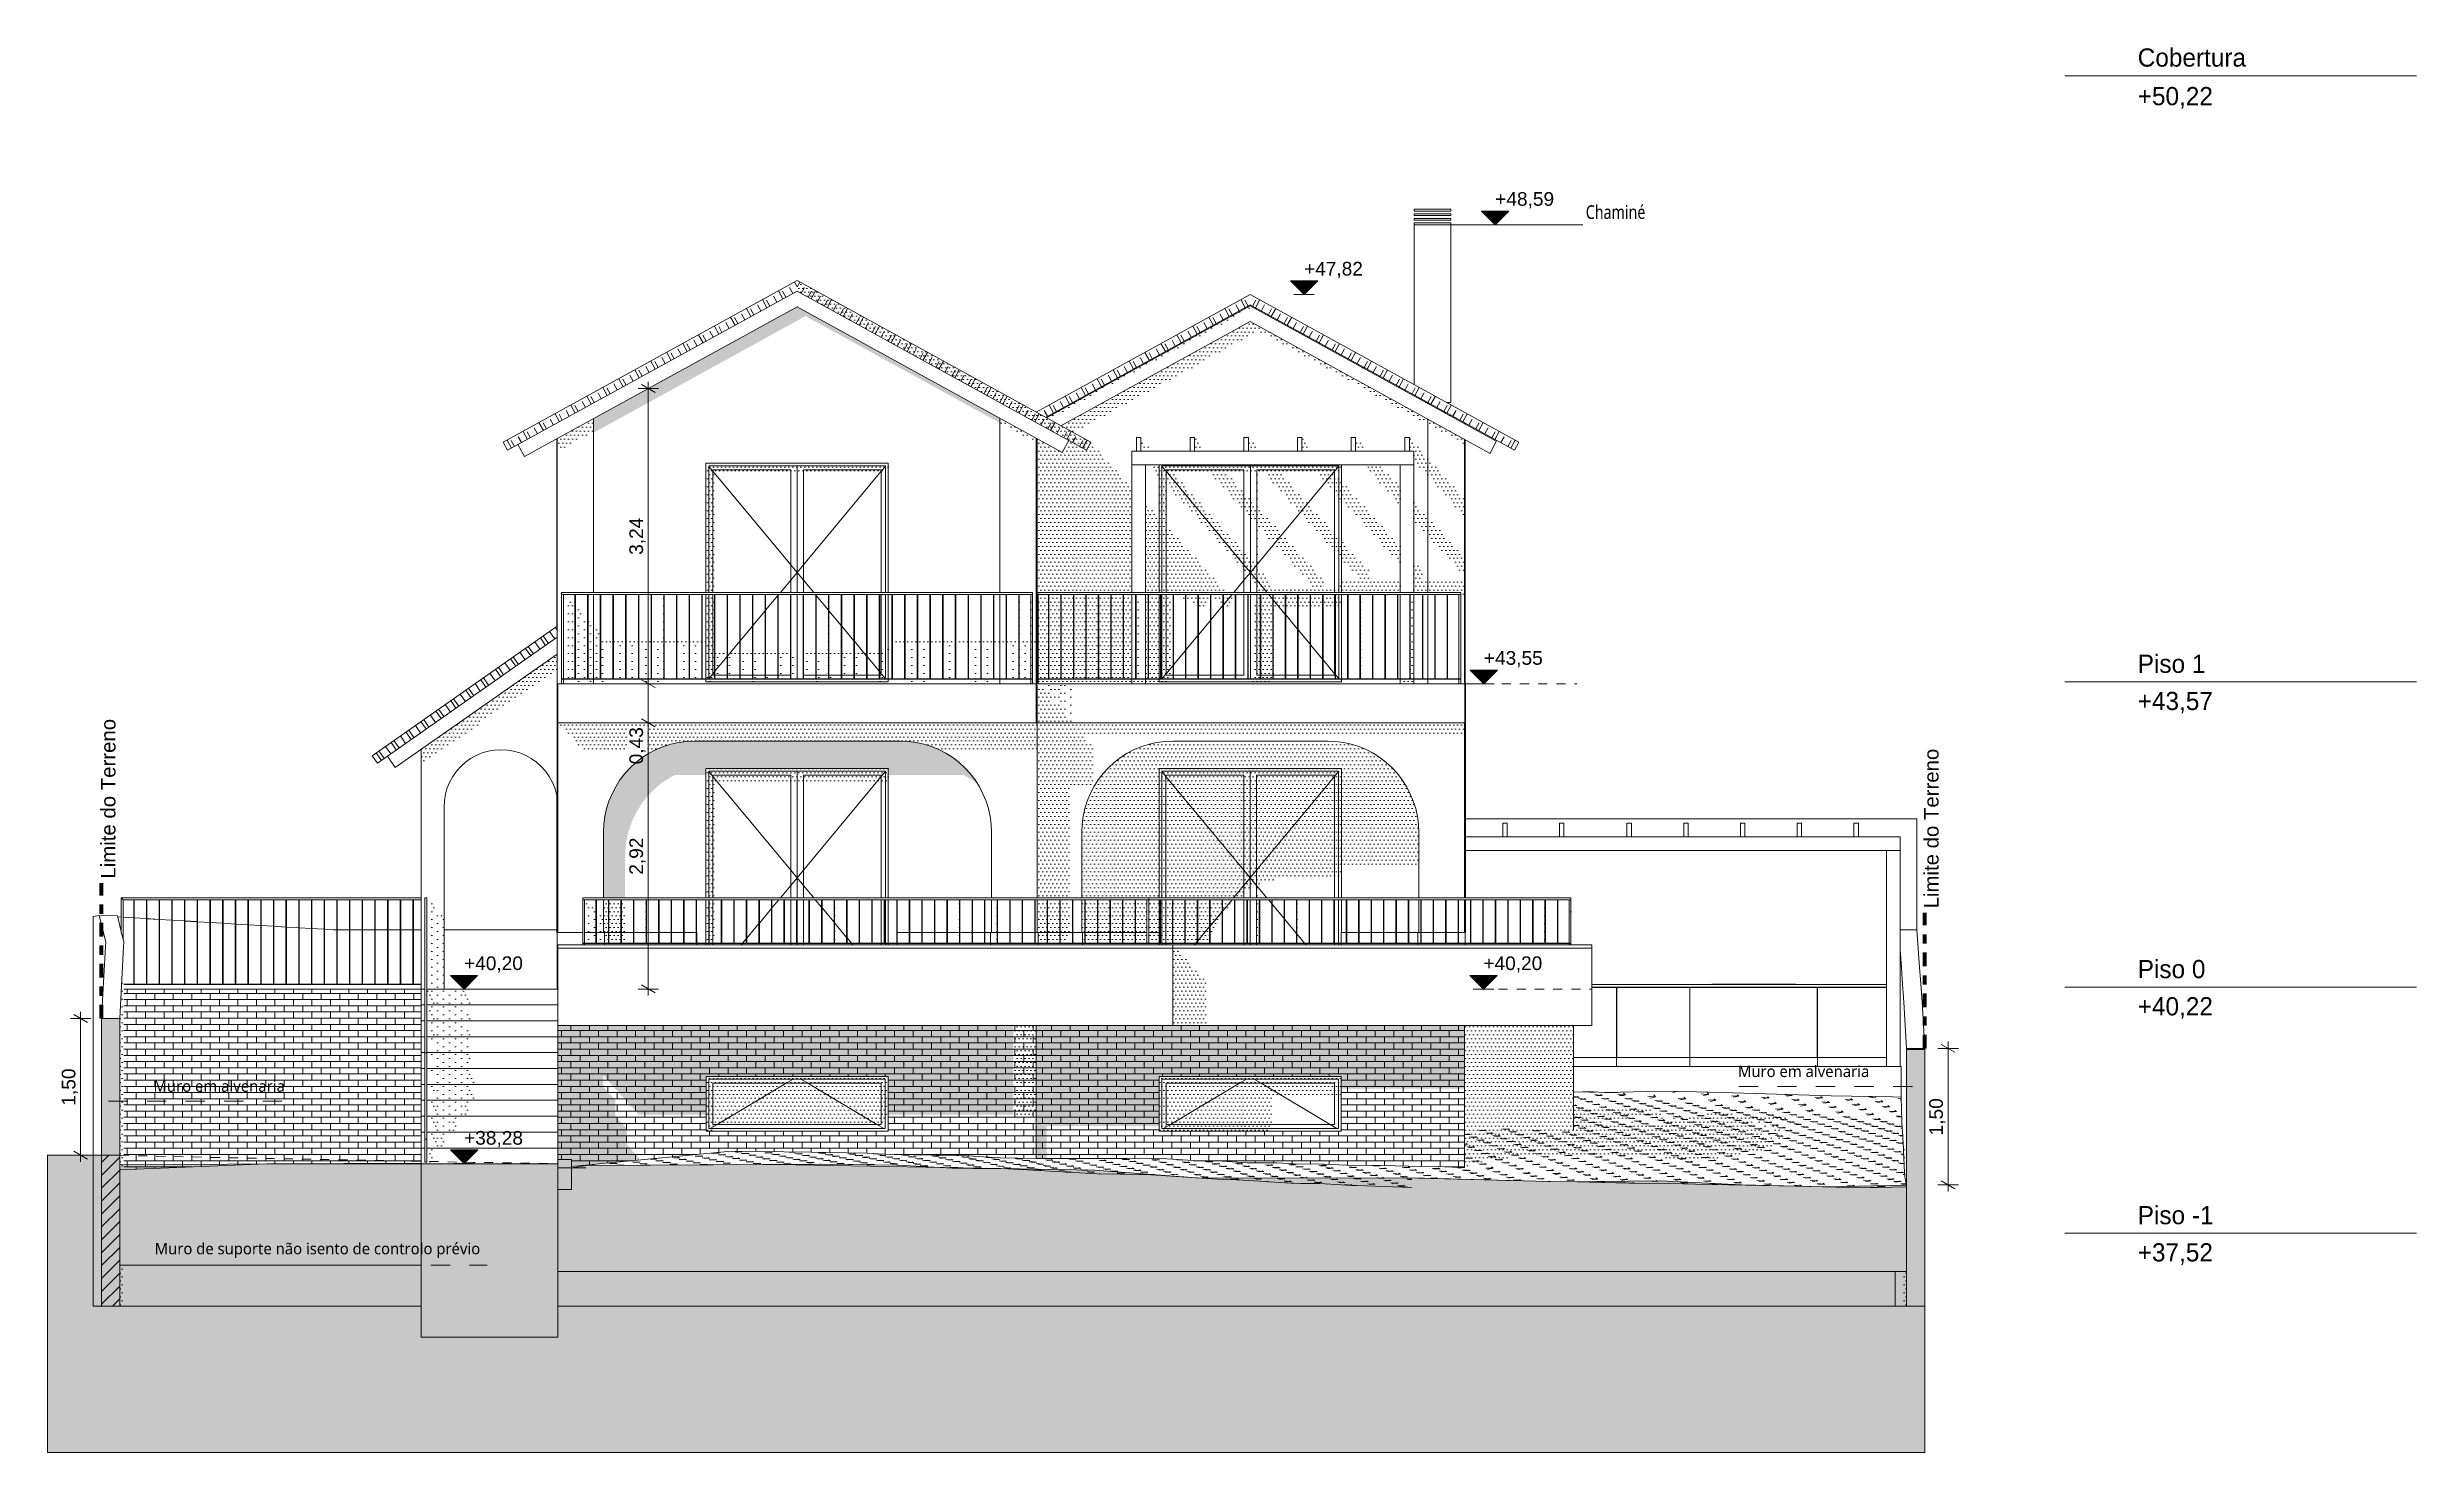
# Model space of a CAD drawing. Header units: metres. Extents: x -111189 to -108577, y -72951 to -72647.
# Drawn here: x -108861.39 to -108835.38, y -72951.18 to -72935.76 of the extents above; entities that cross this region are included whole.
import ezdxf

# ---------------------------------------------------------------- set-up
doc = ezdxf.new("R2010")
doc.units = ezdxf.units.M
doc.header["$MEASUREMENT"] = 0
for name, pattern in [('Dashed', [0.423333, 0.211667, -0.211667]), ('Dot & Dashed Smaller', [0.36, 0.15, -0.09, 0.03, -0.09]), ('Hidden Line', [0.13, 0.08, -0.05]), ('OTK - Traço Ponto', [0.2, 0.1, -0.05, 0, -0.05]), ('Short_Dash_X2', [0.1, 0.033333, -0.016667, 0.033333, -0.016667])]:
    doc.linetypes.add(name, pattern=pattern)
for name, color, linetype in [('00 - DESENHO 2D', 7, 'Continuous'), ('00 - TEXTO GERAL', 7, 'Continuous'), ('01 - TERRENO PROPOSTO', 7, 'Continuous'), ('02 - ESTRADAS', 7, 'Continuous'), ('03 - COBERTURA', 7, 'Continuous'), ('03 - LAJES', 7, 'Continuous'), ('04 - TECTO FALSO', 7, 'Continuous'), ('05 - PAREDES..35', 7, 'Continuous'), ('05 - PILAR', 7, 'Continuous'), ('05 - VIGA', 7, 'Continuous'), ('06 - ESCADAS _ GUARDAS', 7, 'Continuous'), ('06 - FORRA', 7, 'Continuous'), ('07 - MUROS', 7, 'Continuous'), ('08 - EQUIPAMENTO FIXO', 7, 'Continuous'), ('12 - COTAS GERAIS', 7, 'Continuous')]:
    doc.layers.add(name, color=color, linetype=linetype)
doc.styles.add('ESTILO_GERADO_2', font='malgunsl.ttf')
doc.styles.add('ESTILO_GERADO_4', font='malgunsl.ttf', dxfattribs={"width": 0.8})
doc.styles.add('ESTILO_GERADO_7', font='')
doc.styles.add('ESTILO_GERADO_8', font='')
doc.styles.get('ESTILO_GERADO_7').set_extended_font_data('Helvetica')
doc.styles.get('ESTILO_GERADO_8').set_extended_font_data('OPTIAgency-Gothic')
doc.dimstyles.new('ESTILO_GERADO__5', dxfattribs={"dimtxt": 0.15, "dimasz": 0.114, "dimexe": 0.18, "dimexo": 0.0625, "dimgap": 0, "dimtad": 1, "dimzin": 0, "dimdsep": 46, "dimtxsty": 'ESTILO_GERADO_7', "dimblk": 'ARROWHEAD_2', "dimblk1": 'ARROWHEAD_2', "dimblk2": 'ARROWHEAD_2', "dimcen": 0.09, "dimse1": 1, "dimse2": 1, "dimclrd": 7, "dimclre": 7, "dimclrt": 7, "dimadec": 0, "dimazin": 0, "dimtfac": 1, "dimtdec": 4, "dimtmove": 0, "dimatfit": 3, "dimfxl": 1, "dimtolj": 1, "dimtzin": 0, "dimarcsym": 0})
pattern_1 = [(360, (-108689.58989, -72946.075524), (0.021783658, 0.043567315), [0, -0.043567315])]

msp = doc.modelspace()

# ---------------------------------------------------------------- texts
at = {"layer": '00 - TEXTO GERAL', "color": 251, "linetype": 'Continuous', "lineweight": 9, "insert": (-108844.503, -72937.496), "char_height": 0.15, "attachment_point": 1, "style": 'ESTILO_GERADO_4'}
msp.add_mtext('\\A1;{\\pql;\\fMalgun Gothic Semilight|b0|i0|c0|p0;\\W0.800000;Chaminé}', dxfattribs=at)
at = {"layer": '00 - TEXTO GERAL', "color": 7, "linetype": 'Continuous', "lineweight": 5, "char_height": 0.16, "attachment_point": 1, "rotation": 90, "style": 'ESTILO_GERADO_7'}
for insert in [(-108860.803, -72944.884), (-108840.79, -72945.211)]:
    msp.add_mtext('\\A1;{\\pql;\\fHelvetica|b0|i0|c0|p0;\\W1.000000;Limite d\\fHelvetica|b0|i0|c0|p0;\\W1.000000;o Terreno}', dxfattribs=dict(at, insert=insert))
at = {"layer": '00 - TEXTO GERAL', "color": 252, "linetype": 'Continuous', "lineweight": 9, "char_height": 0.125, "attachment_point": 1, "style": 'ESTILO_GERADO_2'}
for s, insert in [('\\A1;{\\pql;\\fMalgun Gothic Semilight|b0|i0|c0|p0;\\W1.000000;Muro \\fMalgun Gothic Semilight|b0|i0|c0|p0;\\W1.000000;em alvenaria}', (-108842.833, -72946.937)), ('\\A1;{\\pql;\\fMalgun Gothic Semilight|b0|i0|c0|p0;\\W1.000000;Muro \\fMalgun Gothic Semilight|b0|i0|c0|p0;\\W1.000000;em alvenaria}', (-108860.226, -72947.099)), ('\\A1;{\\pql;\\fMalgun Gothic Semilight|b0|i0|c0|p0;\\W1.000000;Muro\\fMalgun Gothic Semilight|b0|i0|c0|p0;\\W1.000000; de suporte não isento de controlo prévio}', (-108860.213, -72948.882))]:
    msp.add_mtext(s, dxfattribs=dict(at, insert=insert))

# ---------------------------------------------------------------- blocks, each defined once
blk = doc.blocks.new('Corte Elem_1041_1', base_point=(-108689.59, -72946.076))
at = {"layer": '06 - ESCADAS _ GUARDAS', "color": 7, "linetype": 'Continuous', "lineweight": 13}
for p, q in [((-108857.246, -72945.096), (-108857.226, -72945.096)), ((-108857.246, -72946.797), (-108857.246, -72945.096)), ((-108857.226, -72946.797), (-108857.226, -72945.096)), ((-108857.246, -72946.797), (-108857.226, -72946.797))]:
    blk.add_line(p, q, dxfattribs=at)
blk = doc.blocks.new('Corte Elem_1042_1', base_point=(-108689.59, -72946.076))
at = {"layer": '05 - PAREDES..35', "linetype": 'Continuous', "lineweight": 13}
h = blk.add_hatch(dxfattribs=at)
h.set_pattern_fill('DOTS_0001', color=251, style=0, pattern_type=2)
h.set_pattern_definition(pattern_1)
h.paths.add_polyline_path([(-108850.032, -72944.288), (-108850.036, -72944.376), (-108850.036, -72945.096), (-108849.186, -72945.096), (-108849.186, -72943.676), (-108847.186, -72943.676), (-108847.186, -72944.767), (-108846.336, -72944.767), (-108846.336, -72944.376), (-108846.34, -72944.288), (-108846.351, -72944.202), (-108846.37, -72944.117), (-108846.396, -72944.034), (-108846.429, -72943.953), (-108846.47, -72943.876), (-108846.517, -72943.802), (-108846.57, -72943.733), (-108846.629, -72943.668), (-108846.693, -72943.609), (-108846.762, -72943.556), (-108846.836, -72943.509), (-108846.913, -72943.469), (-108846.994, -72943.436), (-108847.077, -72943.41), (-108847.162, -72943.391), (-108847.249, -72943.379), (-108847.336, -72943.376), (-108849.036, -72943.376), (-108849.123, -72943.379), (-108849.21, -72943.391), (-108849.295, -72943.41), (-108849.378, -72943.436), (-108849.459, -72943.469), (-108849.536, -72943.509), (-108849.61, -72943.556), (-108849.679, -72943.609), (-108849.743, -72943.668), (-108849.802, -72943.733), (-108849.855, -72943.802), (-108849.902, -72943.876), (-108849.942, -72943.953), (-108849.976, -72944.034), (-108850.002, -72944.117), (-108850.021, -72944.202)])
h = blk.add_hatch(dxfattribs=at)
h.set_pattern_fill('DOTS_0001', color=251, style=0, pattern_type=2)
h.set_pattern_definition(pattern_1)
h.paths.add_polyline_path([(-108850.036, -72945.116), (-108850.036, -72945.476), (-108850.002, -72945.476), (-108850.002, -72945.118), (-108849.997, -72945.118), (-108849.997, -72945.476), (-108849.864, -72945.476), (-108849.864, -72945.118), (-108849.859, -72945.118), (-108849.859, -72945.476), (-108849.726, -72945.476), (-108849.726, -72945.118), (-108849.721, -72945.118), (-108849.721, -72945.476), (-108849.589, -72945.476), (-108849.589, -72945.118), (-108849.584, -72945.118), (-108849.584, -72945.476), (-108849.451, -72945.476), (-108849.451, -72945.118), (-108849.446, -72945.118), (-108849.446, -72945.476), (-108849.321, -72945.476), (-108849.321, -72945.118), (-108849.301, -72945.118), (-108849.301, -72945.476), (-108849.186, -72945.476), (-108849.186, -72945.116)])
blk = doc.blocks.new('Corte Elem_1043_1', base_point=(-108689.59, -72946.076))
at = {"layer": '05 - PAREDES..35', "linetype": 'Continuous', "lineweight": 13}
h = blk.add_hatch(dxfattribs=at)
h.set_pattern_fill('DOTS_0001', color=251, style=0, pattern_type=2)
h.set_pattern_definition(pattern_1)
h.paths.add_polyline_path([(-108855.282, -72944.288), (-108855.286, -72944.376), (-108855.286, -72945.096), (-108855.048, -72945.096), (-108855.048, -72944.638), (-108855.044, -72944.551), (-108855.033, -72944.464), (-108855.014, -72944.379), (-108854.988, -72944.296), (-108854.955, -72944.215), (-108854.914, -72944.138), (-108854.867, -72944.064), (-108854.814, -72943.995), (-108854.755, -72943.931), (-108854.691, -72943.872), (-108854.622, -72943.819), (-108854.548, -72943.772), (-108854.498, -72943.746), (-108854.161, -72943.746), (-108854.161, -72943.676), (-108852.161, -72943.676), (-108852.161, -72943.746), (-108851.339, -72943.746), (-108851.288, -72943.772), (-108851.215, -72943.819), (-108851.178, -72943.847), (-108851.207, -72943.802), (-108851.26, -72943.733), (-108851.319, -72943.668), (-108851.383, -72943.609), (-108851.452, -72943.556), (-108851.526, -72943.509), (-108851.603, -72943.469), (-108851.684, -72943.436), (-108851.767, -72943.41), (-108851.852, -72943.391), (-108851.939, -72943.379), (-108852.026, -72943.376), (-108854.286, -72943.376), (-108854.373, -72943.379), (-108854.46, -72943.391), (-108854.545, -72943.41), (-108854.628, -72943.436), (-108854.709, -72943.469), (-108854.786, -72943.509), (-108854.86, -72943.556), (-108854.929, -72943.609), (-108854.993, -72943.668), (-108855.052, -72943.733), (-108855.105, -72943.802), (-108855.152, -72943.876), (-108855.192, -72943.953), (-108855.226, -72944.034), (-108855.252, -72944.117), (-108855.271, -72944.202)])
h = blk.add_hatch(dxfattribs=at)
h.set_pattern_fill('DOTS_0001', color=251, style=0, pattern_type=2)
h.set_pattern_definition(pattern_1)
h.paths.add_polyline_path([(-108855.286, -72945.476), (-108855.232, -72945.476), (-108855.232, -72945.118), (-108855.227, -72945.118), (-108855.227, -72945.476), (-108855.094, -72945.476), (-108855.094, -72945.118), (-108855.089, -72945.118), (-108855.089, -72945.476), (-108855.048, -72945.476), (-108855.048, -72945.116), (-108855.286, -72945.116)])
h = blk.add_hatch(dxfattribs=at)
h.set_pattern_fill('DOTS_0001', color=251, style=0, pattern_type=2)
h.set_pattern_definition(pattern_1)
h.paths.add_polyline_path([(-108854.261, -72945.476), (-108854.261, -72945.593), (-108854.256, -72945.593), (-108854.256, -72945.481)])
h = blk.add_hatch(dxfattribs=at)
h.set_pattern_fill('DOTS_0001', color=251, style=0, pattern_type=2)
h.set_pattern_definition(pattern_1)
h.paths.add_polyline_path([(-108854.256, -72945.598), (-108854.261, -72945.598), (-108854.261, -72945.612), (-108854.256, -72945.612)])
blk = doc.blocks.new('*X1705', base_point=(-108689.59, -72946.076))
at = {"layer": '05 - PAREDES..35', "color": 7, "linetype": 'Continuous', "lineweight": 13}
for p, q in [((-108853.317, -72938.523), (-108853.365, -72938.436)), ((-108853.284, -72938.505), (-108853.32, -72938.44)), ((-108853.207, -72938.463), (-108853.243, -72938.397)), ((-108853.19, -72938.339), (-108853.161, -72938.391)), ((-108853.891, -72938.725), (-108853.842, -72938.812)), ((-108853.81, -72938.795), (-108853.846, -72938.729)), ((-108853.733, -72938.752), (-108853.769, -72938.686)), ((-108853.667, -72938.716), (-108853.715, -72938.628)), ((-108853.635, -72938.698), (-108853.671, -72938.632)), ((-108853.558, -72938.656), (-108853.594, -72938.59)), ((-108853.54, -72938.532), (-108853.492, -72938.62)), ((-108853.46, -72938.602), (-108853.496, -72938.536)), ((-108853.382, -72938.559), (-108853.419, -72938.494)), ((-108854.259, -72939.041), (-108854.295, -72938.976)), ((-108854.241, -72938.917), (-108854.193, -72939.005)), ((-108854.16, -72938.987), (-108854.197, -72938.922)), ((-108854.083, -72938.945), (-108854.12, -72938.879)), ((-108854.018, -72938.909), (-108854.066, -72938.821)), ((-108853.985, -72938.891), (-108854.021, -72938.825)), ((-108853.908, -72938.848), (-108853.944, -72938.783)), ((-108854.719, -72939.294), (-108854.767, -72939.207)), ((-108854.686, -72939.276), (-108854.722, -72939.211)), ((-108854.609, -72939.234), (-108854.645, -72939.168)), ((-108854.592, -72939.11), (-108854.543, -72939.198)), ((-108854.511, -72939.18), (-108854.547, -72939.114)), ((-108854.434, -72939.138), (-108854.47, -72939.072)), ((-108854.368, -72939.101), (-108854.416, -72939.014)), ((-108854.336, -72939.084), (-108854.372, -72939.018)), ((-108855.293, -72939.496), (-108855.244, -72939.583)), ((-108855.212, -72939.566), (-108855.248, -72939.5)), ((-108855.135, -72939.523), (-108855.171, -72939.457)), ((-108855.069, -72939.487), (-108855.117, -72939.399)), ((-108855.037, -72939.469), (-108855.073, -72939.403)), ((-108854.96, -72939.427), (-108854.996, -72939.361)), ((-108854.942, -72939.303), (-108854.894, -72939.391)), ((-108854.861, -72939.373), (-108854.898, -72939.307)), ((-108854.784, -72939.33), (-108854.821, -72939.265)), ((-108855.661, -72939.812), (-108855.697, -72939.747)), ((-108855.643, -72939.689), (-108855.595, -72939.776)), ((-108855.562, -72939.758), (-108855.599, -72939.693)), ((-108855.485, -72939.716), (-108855.521, -72939.65)), ((-108855.42, -72939.68), (-108855.468, -72939.592)), ((-108855.387, -72939.662), (-108855.423, -72939.596)), ((-108855.31, -72939.62), (-108855.346, -72939.554)), ((-108856.186, -72940.101), (-108856.222, -72940.036)), ((-108856.121, -72940.065), (-108856.169, -72939.978)), ((-108856.088, -72940.047), (-108856.124, -72939.982)), ((-108856.011, -72940.005), (-108856.047, -72939.939)), ((-108855.994, -72939.881), (-108855.945, -72939.969)), ((-108855.913, -72939.951), (-108855.949, -72939.885)), ((-108855.836, -72939.909), (-108855.872, -72939.843)), ((-108855.77, -72939.873), (-108855.818, -72939.785)), ((-108855.738, -72939.855), (-108855.774, -72939.789)), ((-108856.344, -72940.074), (-108856.296, -72940.162)), ((-108856.263, -72940.144), (-108856.3, -72940.078))]:
    blk.add_line(p, q, dxfattribs=at)
blk = doc.blocks.new('*X1706', base_point=(-108689.59, -72946.076))
at = {"layer": '05 - PAREDES..35', "color": 7, "linetype": 'Continuous', "lineweight": 13}
for p, q in [((-108853.132, -72938.339), (-108853.161, -72938.391)), ((-108853.115, -72938.463), (-108853.079, -72938.397)), ((-108853.038, -72938.505), (-108853.002, -72938.44)), ((-108853.005, -72938.523), (-108852.957, -72938.436)), ((-108852.94, -72938.559), (-108852.904, -72938.494)), ((-108852.863, -72938.602), (-108852.826, -72938.536)), ((-108852.782, -72938.532), (-108852.83, -72938.62)), ((-108852.764, -72938.656), (-108852.728, -72938.59)), ((-108852.687, -72938.698), (-108852.651, -72938.632)), ((-108852.655, -72938.716), (-108852.607, -72938.628)), ((-108852.589, -72938.752), (-108852.553, -72938.686)), ((-108852.512, -72938.795), (-108852.476, -72938.729)), ((-108852.431, -72938.725), (-108852.48, -72938.812)), ((-108852.414, -72938.848), (-108852.378, -72938.783)), ((-108852.337, -72938.891), (-108852.301, -72938.825)), ((-108852.304, -72938.909), (-108852.256, -72938.821)), ((-108852.239, -72938.945), (-108852.203, -72938.879)), ((-108852.162, -72938.987), (-108852.125, -72938.922)), ((-108852.081, -72938.917), (-108852.129, -72939.005)), ((-108852.063, -72939.041), (-108852.027, -72938.976)), ((-108851.986, -72939.084), (-108851.95, -72939.018)), ((-108851.954, -72939.101), (-108851.906, -72939.014)), ((-108851.888, -72939.138), (-108851.852, -72939.072)), ((-108851.811, -72939.18), (-108851.775, -72939.114)), ((-108851.73, -72939.11), (-108851.779, -72939.198)), ((-108851.713, -72939.234), (-108851.677, -72939.168)), ((-108851.636, -72939.276), (-108851.6, -72939.211)), ((-108851.603, -72939.294), (-108851.555, -72939.207)), ((-108851.538, -72939.33), (-108851.502, -72939.265)), ((-108851.461, -72939.373), (-108851.424, -72939.307)), ((-108851.38, -72939.303), (-108851.428, -72939.391)), ((-108851.362, -72939.427), (-108851.326, -72939.361)), ((-108851.285, -72939.469), (-108851.249, -72939.403)), ((-108851.253, -72939.487), (-108851.205, -72939.399)), ((-108851.187, -72939.523), (-108851.151, -72939.457)), ((-108851.11, -72939.566), (-108851.074, -72939.5)), ((-108851.03, -72939.496), (-108851.078, -72939.583)), ((-108851.012, -72939.62), (-108850.976, -72939.554)), ((-108850.935, -72939.662), (-108850.899, -72939.596)), ((-108850.902, -72939.68), (-108850.854, -72939.592)), ((-108850.837, -72939.716), (-108850.801, -72939.65)), ((-108850.76, -72939.758), (-108850.723, -72939.693)), ((-108850.679, -72939.689), (-108850.727, -72939.776)), ((-108850.661, -72939.812), (-108850.625, -72939.747)), ((-108850.584, -72939.855), (-108850.548, -72939.789)), ((-108850.552, -72939.873), (-108850.504, -72939.785)), ((-108850.486, -72939.909), (-108850.45, -72939.843)), ((-108850.409, -72939.951), (-108850.373, -72939.885)), ((-108850.329, -72939.881), (-108850.377, -72939.969)), ((-108850.311, -72940.005), (-108850.275, -72939.939)), ((-108850.234, -72940.047), (-108850.198, -72939.982)), ((-108850.201, -72940.065), (-108850.153, -72939.978)), ((-108850.136, -72940.101), (-108850.1, -72940.036)), ((-108850.059, -72940.144), (-108850.023, -72940.078)), ((-108849.978, -72940.074), (-108850.026, -72940.162))]:
    blk.add_line(p, q, dxfattribs=at)
blk = doc.blocks.new('Corte Elem_1044_1', base_point=(-108689.59, -72946.076))
at = {"layer": '05 - PAREDES..35', "linetype": 'Continuous', "lineweight": 13}
h = blk.add_hatch(dxfattribs=at)
h.set_pattern_fill('DOTS_0001', color=251, style=0, pattern_type=2)
h.set_pattern_definition(pattern_1)
h.paths.add_polyline_path([(-108849.984, -72940.185), (-108849.936, -72940.097), (-108853.161, -72938.323), (-108853.161, -72938.438)])
at = {"layer": '05 - PAREDES..35', "lineweight": 0}
for name in ['*X1705', '*X1706']:
    blk.add_blockref(name, (-108689.59, -72946.076), dxfattribs=at)
blk = doc.blocks.new('Corte Elem_1045_1', base_point=(-108689.59, -72946.076))
at = {"layer": '05 - PAREDES..35', "linetype": 'Continuous', "lineweight": 13}
h = blk.add_hatch(dxfattribs=at)
h.set_pattern_fill('DOTS_0001', color=251, style=0, pattern_type=2)
h.set_pattern_definition(pattern_1)
h.paths.add_polyline_path([(-108850.266, -72939.916), (-108850.126, -72939.993), (-108848.093, -72938.875), (-108846.236, -72939.896), (-108846.236, -72939.844), (-108848.186, -72938.772)])
h = blk.add_hatch(dxfattribs=at)
h.set_pattern_fill('DOTS_0001', color=251, style=0, pattern_type=2)
h.set_pattern_definition(pattern_1)
h.paths.add_polyline_path([(-108850.536, -72942.763), (-108850.536, -72942.776), (-108850.536, -72942.776), (-108850.536, -72941.746), (-108850.536, -72941.746), (-108850.536, -72940.053), (-108850.536, -72940.053), (-108850.536, -72942.763)])
h = blk.add_hatch(dxfattribs=at)
h.set_pattern_fill('DOTS_0001', color=251, style=0, pattern_type=2)
h.set_pattern_definition(pattern_1)
h.paths.add_polyline_path([(-108850.526, -72940.058), (-108850.526, -72941.746), (-108849.486, -72941.746), (-108849.486, -72940.594), (-108849.936, -72940.097), (-108849.984, -72940.185), (-108850.178, -72940.078), (-108850.251, -72940.209)])
h = blk.add_hatch(dxfattribs=at)
h.set_pattern_fill('DOTS_0001', color=251, style=0, pattern_type=2)
h.set_pattern_definition(pattern_1)
h.paths.add_polyline_path([(-108849.386, -72940.196), (-108849.25, -72940.196), (-108849.386, -72940.046)])
h = blk.add_hatch(dxfattribs=at)
h.set_pattern_fill('DOTS_0001', color=251, style=0, pattern_type=2)
h.set_pattern_definition(pattern_1)
h.paths.add_polyline_path([(-108848.797, -72940.196), (-108848.661, -72940.196), (-108848.797, -72940.046)])
h = blk.add_hatch(dxfattribs=at)
h.set_pattern_fill('DOTS_0001', color=251, style=0, pattern_type=2)
h.set_pattern_definition(pattern_1)
h.paths.add_polyline_path([(-108848.071, -72940.196), (-108848.207, -72940.046), (-108848.207, -72940.196)])
h = blk.add_hatch(dxfattribs=at)
h.set_pattern_fill('DOTS_0001', color=251, style=0, pattern_type=2)
h.set_pattern_definition(pattern_1)
h.paths.add_polyline_path([(-108847.482, -72940.196), (-108847.618, -72940.046), (-108847.618, -72940.196)])
h = blk.add_hatch(dxfattribs=at)
h.set_pattern_fill('DOTS_0001', color=251, style=0, pattern_type=2)
h.set_pattern_definition(pattern_1)
h.paths.add_polyline_path([(-108846.893, -72940.196), (-108847.029, -72940.046), (-108847.029, -72940.196)])
h = blk.add_hatch(dxfattribs=at)
h.set_pattern_fill('DOTS_0001', color=251, style=0, pattern_type=2)
h.set_pattern_definition(pattern_1)
h.paths.add_polyline_path([(-108846.439, -72940.196), (-108846.389, -72940.196), (-108846.389, -72940.306), (-108846.236, -72940.475), (-108846.236, -72940.27), (-108846.439, -72940.046)])
h = blk.add_hatch(dxfattribs=at)
h.set_pattern_fill('DOTS_0001', color=251, style=0, pattern_type=2)
h.set_pattern_definition(pattern_1)
h.paths.add_polyline_path([(-108845.836, -72942.746), (-108845.836, -72942.746), (-108845.836, -72940.065), (-108845.836, -72940.064)])
h = blk.add_hatch(dxfattribs=at)
h.set_pattern_fill('DOTS_0001', color=251, style=0, pattern_type=2)
h.set_pattern_definition(pattern_1)
h.paths.add_polyline_path([(-108849.185, -72940.346), (-108849.3, -72940.346), (-108849.185, -72940.473)])
h = blk.add_hatch(dxfattribs=at)
h.set_pattern_fill('DOTS_0001', color=251, style=0, pattern_type=2)
h.set_pattern_definition(pattern_1)
h.paths.add_polyline_path([(-108846.539, -72941.236), (-108847.185, -72940.524), (-108847.185, -72940.729), (-108846.539, -72941.441)])
h = blk.add_hatch(dxfattribs=at)
h.set_pattern_fill('DOTS_0001', color=251, style=0, pattern_type=2)
h.set_pattern_definition(pattern_1)
h.paths.add_polyline_path([(-108846.757, -72940.346), (-108846.943, -72940.346), (-108846.539, -72940.791), (-108846.539, -72940.585)])
h = blk.add_hatch(dxfattribs=at)
h.set_pattern_fill('DOTS_0001', color=251, style=0, pattern_type=2)
h.set_pattern_definition(pattern_1)
h.paths.add_polyline_path([(-108849.336, -72941.746), (-108849.185, -72941.746), (-108849.185, -72940.926), (-108849.336, -72940.759)])
h = blk.add_hatch(dxfattribs=at)
h.set_pattern_fill('DOTS_0001', color=251, style=0, pattern_type=2)
h.set_pattern_definition(pattern_1)
h.paths.add_polyline_path([(-108846.236, -72940.92), (-108846.389, -72940.751), (-108846.389, -72940.956), (-108846.236, -72941.125)])
h = blk.add_hatch(dxfattribs=at)
h.set_pattern_fill('DOTS_0001', color=251, style=0, pattern_type=2)
h.set_pattern_definition(pattern_1)
h.paths.add_polyline_path([(-108847.185, -72941.598), (-108847.185, -72941.746), (-108846.539, -72941.746), (-108846.539, -72941.598), (-108846.878, -72941.598), (-108846.878, -72941.512), (-108847.185, -72941.174), (-108847.185, -72941.379), (-108846.987, -72941.598)])
h = blk.add_hatch(dxfattribs=at)
h.set_pattern_fill('DOTS_0001', color=251, style=0, pattern_type=2)
h.set_pattern_definition(pattern_1)
h.paths.add_polyline_path([(-108846.289, -72941.512), (-108846.389, -72941.401), (-108846.389, -72941.746), (-108846.236, -72941.746), (-108846.236, -72941.598), (-108846.289, -72941.598)])
h = blk.add_hatch(dxfattribs=at)
h.set_pattern_fill('DOTS_0001', color=251, style=0, pattern_type=2)
h.set_pattern_definition(pattern_1)
h.paths.add_polyline_path([(-108850.516, -72941.766), (-108850.516, -72942.693), (-108850.402, -72942.693), (-108850.402, -72941.768), (-108850.397, -72941.768), (-108850.397, -72942.693), (-108850.265, -72942.693), (-108850.265, -72941.768), (-108850.26, -72941.768), (-108850.26, -72942.693), (-108850.128, -72942.693), (-108850.128, -72941.768), (-108850.123, -72941.768), (-108850.123, -72942.693), (-108849.991, -72942.693), (-108849.991, -72941.768), (-108849.986, -72941.768), (-108849.986, -72942.693), (-108849.854, -72942.693), (-108849.854, -72941.768), (-108849.849, -72941.768), (-108849.849, -72942.693), (-108849.718, -72942.693), (-108849.718, -72941.768), (-108849.713, -72941.768), (-108849.713, -72942.693), (-108849.581, -72942.693), (-108849.581, -72941.768), (-108849.576, -72941.768), (-108849.576, -72942.693), (-108849.486, -72942.693), (-108849.486, -72941.766)])
h = blk.add_hatch(dxfattribs=at)
h.set_pattern_fill('DOTS_0001', color=251, style=0, pattern_type=2)
h.set_pattern_definition(pattern_1)
h.paths.add_polyline_path([(-108849.336, -72942.693), (-108849.307, -72942.693), (-108849.307, -72941.768), (-108849.302, -72941.768), (-108849.302, -72942.693), (-108849.185, -72942.693), (-108849.185, -72941.766), (-108849.336, -72941.766)])
h = blk.add_hatch(dxfattribs=at)
h.set_pattern_fill('DOTS_0001', color=251, style=0, pattern_type=2)
h.set_pattern_definition(pattern_1)
h.paths.add_polyline_path([(-108846.539, -72941.766), (-108847.185, -72941.766), (-108847.185, -72941.799), (-108847.118, -72941.799), (-108847.118, -72941.768), (-108847.113, -72941.768), (-108847.113, -72941.799), (-108846.982, -72941.799), (-108846.982, -72941.768), (-108846.976, -72941.768), (-108846.976, -72941.799), (-108846.845, -72941.799), (-108846.845, -72941.768), (-108846.84, -72941.768), (-108846.84, -72941.799), (-108846.708, -72941.799), (-108846.708, -72941.768), (-108846.703, -72941.768), (-108846.703, -72941.799), (-108846.571, -72941.799), (-108846.571, -72941.768), (-108846.566, -72941.768), (-108846.566, -72941.799), (-108846.539, -72941.799)])
h = blk.add_hatch(dxfattribs=at)
h.set_pattern_fill('DOTS_0001', color=251, style=0, pattern_type=2)
h.set_pattern_definition(pattern_1)
h.paths.add_polyline_path([(-108846.236, -72941.766), (-108846.389, -72941.766), (-108846.389, -72941.799), (-108846.297, -72941.799), (-108846.297, -72941.768), (-108846.292, -72941.768), (-108846.292, -72941.799), (-108846.236, -72941.799)])
h = blk.add_hatch(dxfattribs=at)
h.set_pattern_fill('DOTS_0001', color=251, style=0, pattern_type=2)
h.set_pattern_definition(pattern_1)
h.paths.add_polyline_path([(-108849.486, -72942.698), (-108850.516, -72942.698), (-108850.516, -72942.746), (-108849.486, -72942.746)])
h = blk.add_hatch(dxfattribs=at)
h.set_pattern_fill('DOTS_0001', color=251, style=0, pattern_type=2)
h.set_pattern_definition(pattern_1)
h.paths.add_polyline_path([(-108849.336, -72942.698), (-108849.336, -72942.746), (-108849.145, -72942.746), (-108849.145, -72942.726), (-108849.185, -72942.726), (-108849.185, -72942.698)])
h = blk.add_hatch(dxfattribs=at)
h.set_pattern_fill('DOTS_0001', color=251, style=0, pattern_type=2)
h.set_pattern_definition(pattern_1)
h.paths.add_polyline_path([(-108848.227, -72942.726), (-108848.227, -72942.746), (-108848.007, -72942.746), (-108848.007, -72942.726)])
blk = doc.blocks.new('Corte Elem_1046_1', base_point=(-108689.59, -72946.076))
at = {"layer": '05 - PAREDES..35', "color": 7, "linetype": 'Continuous', "lineweight": 13}
blk.add_line((-108850.536, -72942.031), (-108850.536, -72942.746), dxfattribs=at)
blk = doc.blocks.new('Corte Elem_1047_1', base_point=(-108689.59, -72946.076))
at = {"layer": '05 - PAREDES..35', "linetype": 'Continuous', "lineweight": 13}
h = blk.add_hatch(dxfattribs=at)
h.set_pattern_fill('DOTS_0001', color=251, style=0, pattern_type=2)
h.set_pattern_definition(pattern_1)
h.paths.add_polyline_path([(-108855.396, -72939.838), (-108855.396, -72941.746), (-108855.391, -72941.746), (-108855.391, -72939.99), (-108853.068, -72938.712), (-108850.936, -72939.884), (-108850.936, -72939.833), (-108853.161, -72938.609)])
h = blk.add_hatch(dxfattribs=at)
h.set_pattern_fill('DOTS_0001', color=251, style=0, pattern_type=2)
h.set_pattern_definition(pattern_1)
h.paths.add_polyline_path([(-108855.396, -72942.693), (-108855.391, -72942.693), (-108855.391, -72942.157), (-108855.375, -72942.175), (-108855.377, -72942.175), (-108855.377, -72942.693), (-108855.355, -72942.693), (-108855.355, -72942.197), (-108855.321, -72942.235), (-108855.321, -72942.192), (-108855.391, -72942.115), (-108855.391, -72941.766), (-108855.396, -72941.766)])
h = blk.add_hatch(dxfattribs=at)
h.set_pattern_fill('DOTS_0001', color=251, style=0, pattern_type=2)
h.set_pattern_definition(pattern_1)
h.paths.add_polyline_path([(-108855.316, -72942.24), (-108855.313, -72942.243), (-108855.316, -72942.243), (-108855.316, -72942.693), (-108855.293, -72942.693), (-108855.293, -72942.265), (-108855.248, -72942.315), (-108855.182, -72942.315), (-108855.182, -72942.285), (-108855.237, -72942.285), (-108855.316, -72942.198)])
h = blk.add_hatch(dxfattribs=at)
h.set_pattern_fill('DOTS_0001', color=251, style=0, pattern_type=2)
h.set_pattern_definition(pattern_1)
h.paths.add_polyline_path([(-108855.177, -72942.315), (-108855.111, -72942.315), (-108855.111, -72942.693), (-108855.096, -72942.693), (-108855.096, -72942.317), (-108855.099, -72942.315), (-108855.043, -72942.315), (-108855.043, -72942.285), (-108855.177, -72942.285)])
h = blk.add_hatch(dxfattribs=at)
h.set_pattern_fill('DOTS_0001', color=251, style=0, pattern_type=2)
h.set_pattern_definition(pattern_1)
h.paths.add_polyline_path([(-108854.903, -72942.285), (-108855.038, -72942.285), (-108855.038, -72942.315), (-108854.972, -72942.315), (-108854.972, -72942.693), (-108854.957, -72942.693), (-108854.957, -72942.317), (-108854.959, -72942.315), (-108854.903, -72942.315)])
h = blk.add_hatch(dxfattribs=at)
h.set_pattern_fill('DOTS_0001', color=251, style=0, pattern_type=2)
h.set_pattern_definition(pattern_1)
h.paths.add_polyline_path([(-108854.898, -72942.315), (-108854.832, -72942.315), (-108854.832, -72942.693), (-108854.818, -72942.693), (-108854.818, -72942.317), (-108854.82, -72942.315), (-108854.764, -72942.315), (-108854.764, -72942.285), (-108854.898, -72942.285)])
h = blk.add_hatch(dxfattribs=at)
h.set_pattern_fill('DOTS_0001', color=251, style=0, pattern_type=2)
h.set_pattern_definition(pattern_1)
h.paths.add_polyline_path([(-108854.759, -72942.285), (-108854.759, -72942.315), (-108854.693, -72942.315), (-108854.693, -72942.693), (-108854.679, -72942.693), (-108854.679, -72942.317), (-108854.681, -72942.315), (-108854.625, -72942.315), (-108854.625, -72942.285)])
h = blk.add_hatch(dxfattribs=at)
h.set_pattern_fill('DOTS_0001', color=251, style=0, pattern_type=2)
h.set_pattern_definition(pattern_1)
h.paths.add_polyline_path([(-108854.486, -72942.285), (-108854.62, -72942.285), (-108854.62, -72942.315), (-108854.554, -72942.315), (-108854.554, -72942.693), (-108854.54, -72942.693), (-108854.54, -72942.317), (-108854.542, -72942.315), (-108854.486, -72942.315)])
h = blk.add_hatch(dxfattribs=at)
h.set_pattern_fill('DOTS_0001', color=251, style=0, pattern_type=2)
h.set_pattern_definition(pattern_1)
h.paths.add_polyline_path([(-108854.347, -72942.285), (-108854.481, -72942.285), (-108854.481, -72942.315), (-108854.415, -72942.315), (-108854.415, -72942.693), (-108854.4, -72942.693), (-108854.4, -72942.317), (-108854.403, -72942.315), (-108854.347, -72942.315)])
h = blk.add_hatch(dxfattribs=at)
h.set_pattern_fill('DOTS_0001', color=251, style=0, pattern_type=2)
h.set_pattern_definition(pattern_1)
h.paths.add_polyline_path([(-108854.207, -72942.285), (-108854.342, -72942.285), (-108854.342, -72942.315), (-108854.276, -72942.315), (-108854.276, -72942.693), (-108854.261, -72942.693), (-108854.261, -72942.317), (-108854.264, -72942.315), (-108854.207, -72942.315)])
h = blk.add_hatch(dxfattribs=at)
h.set_pattern_fill('DOTS_0001', color=251, style=0, pattern_type=2)
h.set_pattern_definition(pattern_1)
h.paths.add_polyline_path([(-108854.161, -72942.285), (-108854.202, -72942.285), (-108854.202, -72942.315), (-108854.161, -72942.315)])
h = blk.add_hatch(dxfattribs=at)
h.set_pattern_fill('DOTS_0001', color=251, style=0, pattern_type=2)
h.set_pattern_definition(pattern_1)
h.paths.add_polyline_path([(-108852.161, -72942.315), (-108852.12, -72942.315), (-108852.12, -72942.285), (-108852.161, -72942.285)])
h = blk.add_hatch(dxfattribs=at)
h.set_pattern_fill('DOTS_0001', color=251, style=0, pattern_type=2)
h.set_pattern_definition(pattern_1)
h.paths.add_polyline_path([(-108851.98, -72942.285), (-108852.115, -72942.285), (-108852.115, -72942.315), (-108852.049, -72942.315), (-108852.049, -72942.693), (-108852.034, -72942.693), (-108852.034, -72942.317), (-108852.036, -72942.315), (-108851.98, -72942.315)])
h = blk.add_hatch(dxfattribs=at)
h.set_pattern_fill('DOTS_0001', color=251, style=0, pattern_type=2)
h.set_pattern_definition(pattern_1)
h.paths.add_polyline_path([(-108851.975, -72942.285), (-108851.975, -72942.315), (-108851.909, -72942.315), (-108851.909, -72942.693), (-108851.895, -72942.693), (-108851.895, -72942.317), (-108851.897, -72942.315), (-108851.841, -72942.315), (-108851.841, -72942.285)])
h = blk.add_hatch(dxfattribs=at)
h.set_pattern_fill('DOTS_0001', color=251, style=0, pattern_type=2)
h.set_pattern_definition(pattern_1)
h.paths.add_polyline_path([(-108851.836, -72942.285), (-108851.836, -72942.315), (-108851.77, -72942.315), (-108851.77, -72942.693), (-108851.756, -72942.693), (-108851.756, -72942.317), (-108851.758, -72942.315), (-108851.702, -72942.315), (-108851.702, -72942.285)])
h = blk.add_hatch(dxfattribs=at)
h.set_pattern_fill('DOTS_0001', color=251, style=0, pattern_type=2)
h.set_pattern_definition(pattern_1)
h.paths.add_polyline_path([(-108851.563, -72942.285), (-108851.697, -72942.285), (-108851.697, -72942.315), (-108851.631, -72942.315), (-108851.631, -72942.693), (-108851.617, -72942.693), (-108851.617, -72942.317), (-108851.619, -72942.315), (-108851.563, -72942.315)])
h = blk.add_hatch(dxfattribs=at)
h.set_pattern_fill('DOTS_0001', color=251, style=0, pattern_type=2)
h.set_pattern_definition(pattern_1)
h.paths.add_polyline_path([(-108851.558, -72942.285), (-108851.558, -72942.315), (-108851.492, -72942.315), (-108851.492, -72942.693), (-108851.477, -72942.693), (-108851.477, -72942.317), (-108851.48, -72942.315), (-108851.424, -72942.315), (-108851.424, -72942.285)])
h = blk.add_hatch(dxfattribs=at)
h.set_pattern_fill('DOTS_0001', color=251, style=0, pattern_type=2)
h.set_pattern_definition(pattern_1)
h.paths.add_polyline_path([(-108851.284, -72942.285), (-108851.419, -72942.285), (-108851.419, -72942.315), (-108851.353, -72942.315), (-108851.353, -72942.693), (-108851.338, -72942.693), (-108851.338, -72942.317), (-108851.341, -72942.315), (-108851.284, -72942.315)])
h = blk.add_hatch(dxfattribs=at)
h.set_pattern_fill('DOTS_0001', color=251, style=0, pattern_type=2)
h.set_pattern_definition(pattern_1)
h.paths.add_polyline_path([(-108851.279, -72942.315), (-108851.213, -72942.315), (-108851.213, -72942.693), (-108851.199, -72942.693), (-108851.199, -72942.317), (-108851.201, -72942.315), (-108851.145, -72942.315), (-108851.145, -72942.285), (-108851.279, -72942.285)])
h = blk.add_hatch(dxfattribs=at)
h.set_pattern_fill('DOTS_0001', color=251, style=0, pattern_type=2)
h.set_pattern_definition(pattern_1)
h.paths.add_polyline_path([(-108851.14, -72942.285), (-108851.14, -72942.315), (-108851.074, -72942.315), (-108851.074, -72942.693), (-108851.06, -72942.693), (-108851.06, -72942.317), (-108851.062, -72942.315), (-108851.006, -72942.315), (-108851.006, -72942.285)])
h = blk.add_hatch(dxfattribs=at)
h.set_pattern_fill('DOTS_0001', color=251, style=0, pattern_type=2)
h.set_pattern_definition(pattern_1)
h.paths.add_polyline_path([(-108851.001, -72942.315), (-108850.936, -72942.315), (-108850.936, -72942.285), (-108851.001, -72942.285)])
h = blk.add_hatch(dxfattribs=at)
h.set_pattern_fill('DOTS_0001', color=251, style=0, pattern_type=2)
h.set_pattern_definition(pattern_1)
h.paths.add_polyline_path([(-108855.396, -72942.746), (-108855.391, -72942.746), (-108855.391, -72942.698), (-108855.396, -72942.698)])
h = blk.add_hatch(dxfattribs=at)
h.set_pattern_fill('DOTS_0001', color=251, style=0, pattern_type=2)
h.set_pattern_definition(pattern_1)
h.paths.add_polyline_path([(-108855.377, -72942.698), (-108855.377, -72942.746), (-108855.355, -72942.746), (-108855.355, -72942.698)])
h = blk.add_hatch(dxfattribs=at)
h.set_pattern_fill('DOTS_0001', color=251, style=0, pattern_type=2)
h.set_pattern_definition(pattern_1)
h.paths.add_polyline_path([(-108855.316, -72942.746), (-108855.293, -72942.746), (-108855.293, -72942.698), (-108855.316, -72942.698)])
h = blk.add_hatch(dxfattribs=at)
h.set_pattern_fill('DOTS_0001', color=251, style=0, pattern_type=2)
h.set_pattern_definition(pattern_1)
h.paths.add_polyline_path([(-108855.111, -72942.746), (-108855.096, -72942.746), (-108855.096, -72942.698), (-108855.111, -72942.698)])
h = blk.add_hatch(dxfattribs=at)
h.set_pattern_fill('DOTS_0001', color=251, style=0, pattern_type=2)
h.set_pattern_definition(pattern_1)
h.paths.add_polyline_path([(-108854.972, -72942.698), (-108854.972, -72942.746), (-108854.957, -72942.746), (-108854.957, -72942.698)])
h = blk.add_hatch(dxfattribs=at)
h.set_pattern_fill('DOTS_0001', color=251, style=0, pattern_type=2)
h.set_pattern_definition(pattern_1)
h.paths.add_polyline_path([(-108854.818, -72942.698), (-108854.832, -72942.698), (-108854.832, -72942.746), (-108854.818, -72942.746)])
h = blk.add_hatch(dxfattribs=at)
h.set_pattern_fill('DOTS_0001', color=251, style=0, pattern_type=2)
h.set_pattern_definition(pattern_1)
h.paths.add_polyline_path([(-108854.693, -72942.746), (-108854.679, -72942.746), (-108854.679, -72942.698), (-108854.693, -72942.698)])
h = blk.add_hatch(dxfattribs=at)
h.set_pattern_fill('DOTS_0001', color=251, style=0, pattern_type=2)
h.set_pattern_definition(pattern_1)
h.paths.add_polyline_path([(-108854.554, -72942.746), (-108854.54, -72942.746), (-108854.54, -72942.698), (-108854.554, -72942.698)])
h = blk.add_hatch(dxfattribs=at)
h.set_pattern_fill('DOTS_0001', color=251, style=0, pattern_type=2)
h.set_pattern_definition(pattern_1)
h.paths.add_polyline_path([(-108854.415, -72942.698), (-108854.415, -72942.746), (-108854.4, -72942.746), (-108854.4, -72942.698)])
h = blk.add_hatch(dxfattribs=at)
h.set_pattern_fill('DOTS_0001', color=251, style=0, pattern_type=2)
h.set_pattern_definition(pattern_1)
h.paths.add_polyline_path([(-108854.276, -72942.698), (-108854.276, -72942.746), (-108854.261, -72942.746), (-108854.261, -72942.698)])
h = blk.add_hatch(dxfattribs=at)
h.set_pattern_fill('DOTS_0001', color=251, style=0, pattern_type=2)
h.set_pattern_definition(pattern_1)
h.paths.add_polyline_path([(-108854.122, -72942.726), (-108854.136, -72942.726), (-108854.136, -72942.746), (-108854.122, -72942.746)])
h = blk.add_hatch(dxfattribs=at)
h.set_pattern_fill('DOTS_0001', color=251, style=0, pattern_type=2)
h.set_pattern_definition(pattern_1)
h.paths.add_polyline_path([(-108853.997, -72942.746), (-108853.983, -72942.746), (-108853.983, -72942.726), (-108853.997, -72942.726)])
h = blk.add_hatch(dxfattribs=at)
h.set_pattern_fill('DOTS_0001', color=251, style=0, pattern_type=2)
h.set_pattern_definition(pattern_1)
h.paths.add_polyline_path([(-108853.844, -72942.726), (-108853.858, -72942.726), (-108853.858, -72942.746), (-108853.844, -72942.746)])
h = blk.add_hatch(dxfattribs=at)
h.set_pattern_fill('DOTS_0001', color=251, style=0, pattern_type=2)
h.set_pattern_definition(pattern_1)
h.paths.add_polyline_path([(-108853.719, -72942.746), (-108853.705, -72942.746), (-108853.705, -72942.726), (-108853.719, -72942.726)])
h = blk.add_hatch(dxfattribs=at)
h.set_pattern_fill('DOTS_0001', color=251, style=0, pattern_type=2)
h.set_pattern_definition(pattern_1)
h.paths.add_polyline_path([(-108853.565, -72942.726), (-108853.58, -72942.726), (-108853.58, -72942.746), (-108853.565, -72942.746)])
h = blk.add_hatch(dxfattribs=at)
h.set_pattern_fill('DOTS_0001', color=251, style=0, pattern_type=2)
h.set_pattern_definition(pattern_1)
h.paths.add_polyline_path([(-108853.426, -72942.726), (-108853.44, -72942.726), (-108853.44, -72942.746), (-108853.426, -72942.746)])
h = blk.add_hatch(dxfattribs=at)
h.set_pattern_fill('DOTS_0001', color=251, style=0, pattern_type=2)
h.set_pattern_definition(pattern_1)
h.paths.add_polyline_path([(-108853.301, -72942.726), (-108853.301, -72942.746), (-108853.287, -72942.746), (-108853.287, -72942.726)])
h = blk.add_hatch(dxfattribs=at)
h.set_pattern_fill('DOTS_0001', color=251, style=0, pattern_type=2)
h.set_pattern_definition(pattern_1)
h.paths.add_polyline_path([(-108853.148, -72942.726), (-108853.162, -72942.726), (-108853.162, -72942.746), (-108853.148, -72942.746)])
h = blk.add_hatch(dxfattribs=at)
h.set_pattern_fill('DOTS_0001', color=251, style=0, pattern_type=2)
h.set_pattern_definition(pattern_1)
h.paths.add_polyline_path([(-108853.023, -72942.726), (-108853.023, -72942.746), (-108853.009, -72942.746), (-108853.009, -72942.726)])
h = blk.add_hatch(dxfattribs=at)
h.set_pattern_fill('DOTS_0001', color=251, style=0, pattern_type=2)
h.set_pattern_definition(pattern_1)
h.paths.add_polyline_path([(-108852.884, -72942.726), (-108852.884, -72942.746), (-108852.869, -72942.746), (-108852.869, -72942.726)])
h = blk.add_hatch(dxfattribs=at)
h.set_pattern_fill('DOTS_0001', color=251, style=0, pattern_type=2)
h.set_pattern_definition(pattern_1)
h.paths.add_polyline_path([(-108852.73, -72942.726), (-108852.745, -72942.726), (-108852.745, -72942.746), (-108852.73, -72942.746)])
h = blk.add_hatch(dxfattribs=at)
h.set_pattern_fill('DOTS_0001', color=251, style=0, pattern_type=2)
h.set_pattern_definition(pattern_1)
h.paths.add_polyline_path([(-108852.605, -72942.746), (-108852.591, -72942.746), (-108852.591, -72942.726), (-108852.605, -72942.726)])
h = blk.add_hatch(dxfattribs=at)
h.set_pattern_fill('DOTS_0001', color=251, style=0, pattern_type=2)
h.set_pattern_definition(pattern_1)
h.paths.add_polyline_path([(-108852.466, -72942.746), (-108852.452, -72942.746), (-108852.452, -72942.726), (-108852.466, -72942.726)])
h = blk.add_hatch(dxfattribs=at)
h.set_pattern_fill('DOTS_0001', color=251, style=0, pattern_type=2)
h.set_pattern_definition(pattern_1)
h.paths.add_polyline_path([(-108852.313, -72942.726), (-108852.327, -72942.726), (-108852.327, -72942.746), (-108852.313, -72942.746)])
h = blk.add_hatch(dxfattribs=at)
h.set_pattern_fill('DOTS_0001', color=251, style=0, pattern_type=2)
h.set_pattern_definition(pattern_1)
h.paths.add_polyline_path([(-108852.188, -72942.746), (-108852.173, -72942.746), (-108852.173, -72942.726), (-108852.188, -72942.726)])
h = blk.add_hatch(dxfattribs=at)
h.set_pattern_fill('DOTS_0001', color=251, style=0, pattern_type=2)
h.set_pattern_definition(pattern_1)
h.paths.add_polyline_path([(-108852.049, -72942.746), (-108852.034, -72942.746), (-108852.034, -72942.698), (-108852.049, -72942.698)])
h = blk.add_hatch(dxfattribs=at)
h.set_pattern_fill('DOTS_0001', color=251, style=0, pattern_type=2)
h.set_pattern_definition(pattern_1)
h.paths.add_polyline_path([(-108851.909, -72942.746), (-108851.895, -72942.746), (-108851.895, -72942.698), (-108851.909, -72942.698)])
h = blk.add_hatch(dxfattribs=at)
h.set_pattern_fill('DOTS_0001', color=251, style=0, pattern_type=2)
h.set_pattern_definition(pattern_1)
h.paths.add_polyline_path([(-108851.756, -72942.698), (-108851.77, -72942.698), (-108851.77, -72942.746), (-108851.756, -72942.746)])
h = blk.add_hatch(dxfattribs=at)
h.set_pattern_fill('DOTS_0001', color=251, style=0, pattern_type=2)
h.set_pattern_definition(pattern_1)
h.paths.add_polyline_path([(-108851.617, -72942.698), (-108851.631, -72942.698), (-108851.631, -72942.746), (-108851.617, -72942.746)])
h = blk.add_hatch(dxfattribs=at)
h.set_pattern_fill('DOTS_0001', color=251, style=0, pattern_type=2)
h.set_pattern_definition(pattern_1)
h.paths.add_polyline_path([(-108851.492, -72942.746), (-108851.477, -72942.746), (-108851.477, -72942.698), (-108851.492, -72942.698)])
h = blk.add_hatch(dxfattribs=at)
h.set_pattern_fill('DOTS_0001', color=251, style=0, pattern_type=2)
h.set_pattern_definition(pattern_1)
h.paths.add_polyline_path([(-108851.353, -72942.698), (-108851.353, -72942.746), (-108851.338, -72942.746), (-108851.338, -72942.698)])
h = blk.add_hatch(dxfattribs=at)
h.set_pattern_fill('DOTS_0001', color=251, style=0, pattern_type=2)
h.set_pattern_definition(pattern_1)
h.paths.add_polyline_path([(-108851.213, -72942.698), (-108851.213, -72942.746), (-108851.199, -72942.746), (-108851.199, -72942.698)])
h = blk.add_hatch(dxfattribs=at)
h.set_pattern_fill('DOTS_0001', color=251, style=0, pattern_type=2)
h.set_pattern_definition(pattern_1)
h.paths.add_polyline_path([(-108851.06, -72942.698), (-108851.074, -72942.698), (-108851.074, -72942.746), (-108851.06, -72942.746)])
blk = doc.blocks.new('Corte Elem_1048_1', base_point=(-108689.59, -72946.076))
at = {"layer": '05 - PAREDES..35', "color": 251, "linetype": 'Continuous', "lineweight": 13}
blk.add_line((-108853.161, -72938.438), (-108853.161, -72938.438), dxfattribs=at)
blk = doc.blocks.new('Corte Elem_1050_1', base_point=(-108689.59, -72946.076))
at = {"layer": '05 - PAREDES..35', "linetype": 'Continuous', "lineweight": 13}
h = blk.add_hatch(dxfattribs=at)
h.set_pattern_fill('DOTS_0001', color=251, style=0, pattern_type=2)
h.set_pattern_definition(pattern_1)
h.paths.add_polyline_path([(-108849.662, -72939.4), (-108849.662, -72939.412), (-108848.186, -72938.601), (-108848.186, -72938.589)])
at = {"layer": '05 - PAREDES..35', "color": 7, "linetype": 'Continuous', "lineweight": 13}
for p, q in [((-108848.186, -72938.589), (-108848.186, -72938.601)), ((-108849.662, -72939.4), (-108849.662, -72939.412))]:
    blk.add_line(p, q, dxfattribs=at)
blk = doc.blocks.new('*X1714', base_point=(-108689.59, -72946.076))
at = {"color": 254, "linetype": 'Continuous', "lineweight": 13}
for p, q in [((-108850.772, -72946.552), (-108850.772, -72946.496)), ((-108850.569, -72946.552), (-108850.569, -72946.496)), ((-108850.772, -72946.552), (-108850.786, -72946.552)), ((-108850.772, -72946.62), (-108850.786, -72946.62)), ((-108850.772, -72946.688), (-108850.786, -72946.688)), ((-108850.772, -72946.756), (-108850.786, -72946.756)), ((-108850.569, -72946.552), (-108850.772, -72946.552)), ((-108850.569, -72946.62), (-108850.772, -72946.62)), ((-108850.772, -72946.688), (-108850.772, -72946.62)), ((-108850.569, -72946.688), (-108850.772, -72946.688)), ((-108850.569, -72946.756), (-108850.772, -72946.756)), ((-108850.772, -72946.824), (-108850.772, -72946.756)), ((-108850.67, -72946.552), (-108850.67, -72946.62)), ((-108850.67, -72946.688), (-108850.67, -72946.756)), ((-108850.536, -72946.552), (-108850.569, -72946.552)), ((-108850.536, -72946.62), (-108850.569, -72946.62)), ((-108850.569, -72946.688), (-108850.569, -72946.62)), ((-108850.536, -72946.688), (-108850.569, -72946.688)), ((-108850.536, -72946.756), (-108850.569, -72946.756)), ((-108850.569, -72946.824), (-108850.569, -72946.756)), ((-108850.772, -72946.824), (-108850.786, -72946.824)), ((-108850.772, -72946.892), (-108850.786, -72946.892)), ((-108850.772, -72946.96), (-108850.786, -72946.96)), ((-108850.772, -72947.028), (-108850.786, -72947.028)), ((-108850.569, -72946.824), (-108850.772, -72946.824)), ((-108850.569, -72946.892), (-108850.772, -72946.892)), ((-108850.772, -72946.96), (-108850.772, -72946.892)), ((-108850.569, -72946.96), (-108850.772, -72946.96)), ((-108850.569, -72947.028), (-108850.772, -72947.028)), ((-108850.772, -72947.096), (-108850.772, -72947.028)), ((-108850.67, -72946.824), (-108850.67, -72946.892)), ((-108850.67, -72946.96), (-108850.67, -72947.028)), ((-108850.536, -72946.824), (-108850.569, -72946.824)), ((-108850.536, -72946.892), (-108850.569, -72946.892)), ((-108850.569, -72946.96), (-108850.569, -72946.892)), ((-108850.536, -72946.96), (-108850.569, -72946.96)), ((-108850.536, -72947.028), (-108850.569, -72947.028)), ((-108850.569, -72947.096), (-108850.569, -72947.028)), ((-108850.772, -72947.096), (-108850.786, -72947.096)), ((-108850.772, -72947.164), (-108850.786, -72947.164)), ((-108850.772, -72947.232), (-108850.786, -72947.232)), ((-108850.772, -72947.3), (-108850.786, -72947.3)), ((-108850.569, -72947.096), (-108850.772, -72947.096)), ((-108850.569, -72947.164), (-108850.772, -72947.164)), ((-108850.772, -72947.232), (-108850.772, -72947.164)), ((-108850.569, -72947.232), (-108850.772, -72947.232)), ((-108850.569, -72947.3), (-108850.772, -72947.3)), ((-108850.772, -72947.368), (-108850.772, -72947.3)), ((-108850.67, -72947.096), (-108850.67, -72947.164)), ((-108850.67, -72947.232), (-108850.67, -72947.3)), ((-108850.536, -72947.096), (-108850.569, -72947.096)), ((-108850.536, -72947.164), (-108850.569, -72947.164)), ((-108850.569, -72947.232), (-108850.569, -72947.164)), ((-108850.536, -72947.232), (-108850.569, -72947.232)), ((-108850.536, -72947.3), (-108850.569, -72947.3)), ((-108850.569, -72947.368), (-108850.569, -72947.3)), ((-108850.772, -72947.368), (-108850.786, -72947.368)), ((-108850.772, -72947.436), (-108850.786, -72947.436)), ((-108850.772, -72947.504), (-108850.786, -72947.504)), ((-108850.772, -72947.572), (-108850.786, -72947.572)), ((-108850.569, -72947.368), (-108850.772, -72947.368)), ((-108850.569, -72947.436), (-108850.772, -72947.436)), ((-108850.772, -72947.504), (-108850.772, -72947.436)), ((-108850.569, -72947.504), (-108850.772, -72947.504)), ((-108850.569, -72947.572), (-108850.772, -72947.572)), ((-108850.772, -72947.64), (-108850.772, -72947.572)), ((-108850.67, -72947.368), (-108850.67, -72947.436)), ((-108850.67, -72947.504), (-108850.67, -72947.572)), ((-108850.536, -72947.368), (-108850.569, -72947.368)), ((-108850.536, -72947.436), (-108850.569, -72947.436)), ((-108850.569, -72947.504), (-108850.569, -72947.436)), ((-108850.536, -72947.504), (-108850.569, -72947.504)), ((-108850.536, -72947.572), (-108850.569, -72947.572)), ((-108850.569, -72947.64), (-108850.569, -72947.572)), ((-108850.772, -72947.64), (-108850.786, -72947.64)), ((-108850.772, -72947.708), (-108850.786, -72947.708)), ((-108850.772, -72947.776), (-108850.786, -72947.776)), ((-108850.772, -72947.844), (-108850.786, -72947.844)), ((-108850.569, -72947.64), (-108850.772, -72947.64)), ((-108850.569, -72947.708), (-108850.772, -72947.708)), ((-108850.772, -72947.776), (-108850.772, -72947.708)), ((-108850.569, -72947.776), (-108850.772, -72947.776)), ((-108850.569, -72947.844), (-108850.772, -72947.844)), ((-108850.772, -72947.912), (-108850.772, -72947.844)), ((-108850.67, -72947.64), (-108850.67, -72947.708)), ((-108850.67, -72947.776), (-108850.67, -72947.844)), ((-108850.536, -72947.64), (-108850.569, -72947.64)), ((-108850.536, -72947.708), (-108850.569, -72947.708)), ((-108850.569, -72947.776), (-108850.569, -72947.708)), ((-108850.536, -72947.776), (-108850.569, -72947.776)), ((-108850.536, -72947.844), (-108850.569, -72947.844)), ((-108850.569, -72947.912), (-108850.569, -72947.844)), ((-108850.772, -72947.912), (-108850.786, -72947.912)), ((-108850.569, -72947.912), (-108850.772, -72947.912)), ((-108850.67, -72947.912), (-108850.67, -72947.952)), ((-108850.536, -72947.912), (-108850.569, -72947.912))]:
    blk.add_line(p, q, dxfattribs=at)
blk = doc.blocks.new('Corte Elem_1051_1', base_point=(-108689.59, -72946.076))
at = {"linetype": 'Continuous', "lineweight": 13}
h = blk.add_hatch(dxfattribs=at)
h.set_pattern_fill('DOTS_0001', color=251, style=0, pattern_type=2)
h.set_pattern_definition(pattern_1)
h.paths.add_polyline_path([(-108850.786, -72946.496), (-108850.786, -72947.473), (-108850.536, -72947.473), (-108850.536, -72946.496)])
at = {"color": 7, "linetype": 'Continuous', "lineweight": 13}
blk.add_line((-108850.536, -72946.496), (-108850.536, -72947.954), dxfattribs=at)
at = {"lineweight": 0}
blk.add_blockref('*X1714', (-108689.59, -72946.076), dxfattribs=at)
blk = doc.blocks.new('*X1716', base_point=(-108689.59, -72946.076))
at = {"color": 254, "linetype": 'Continuous', "lineweight": 13}
for p, q in [((-108855.644, -72946.552), (-108855.644, -72946.496)), ((-108855.441, -72946.552), (-108855.441, -72946.496)), ((-108855.238, -72946.552), (-108855.238, -72946.496)), ((-108855.035, -72946.552), (-108855.035, -72946.496)), ((-108854.832, -72946.552), (-108854.832, -72946.496)), ((-108854.629, -72946.552), (-108854.629, -72946.496)), ((-108854.426, -72946.552), (-108854.426, -72946.496)), ((-108854.223, -72946.552), (-108854.223, -72946.496)), ((-108854.02, -72946.552), (-108854.02, -72946.496)), ((-108853.817, -72946.552), (-108853.817, -72946.496)), ((-108853.614, -72946.552), (-108853.614, -72946.496)), ((-108853.411, -72946.552), (-108853.411, -72946.496)), ((-108853.208, -72946.552), (-108853.208, -72946.496)), ((-108853.005, -72946.552), (-108853.005, -72946.496)), ((-108852.802, -72946.552), (-108852.802, -72946.496)), ((-108852.599, -72946.552), (-108852.599, -72946.496)), ((-108852.396, -72946.552), (-108852.396, -72946.496)), ((-108852.193, -72946.552), (-108852.193, -72946.496)), ((-108851.99, -72946.552), (-108851.99, -72946.496)), ((-108851.787, -72946.552), (-108851.787, -72946.496)), ((-108851.584, -72946.552), (-108851.584, -72946.496)), ((-108851.381, -72946.552), (-108851.381, -72946.496)), ((-108851.178, -72946.552), (-108851.178, -72946.496)), ((-108850.975, -72946.552), (-108850.975, -72946.496)), ((-108855.644, -72946.552), (-108855.786, -72946.552)), ((-108855.644, -72946.62), (-108855.786, -72946.62)), ((-108855.644, -72946.688), (-108855.786, -72946.688)), ((-108855.644, -72946.756), (-108855.786, -72946.756)), ((-108855.745, -72946.552), (-108855.745, -72946.62)), ((-108855.745, -72946.688), (-108855.745, -72946.756)), ((-108855.441, -72946.552), (-108855.644, -72946.552)), ((-108855.441, -72946.62), (-108855.644, -72946.62)), ((-108855.644, -72946.688), (-108855.644, -72946.62)), ((-108855.441, -72946.688), (-108855.644, -72946.688)), ((-108855.441, -72946.756), (-108855.644, -72946.756)), ((-108855.644, -72946.824), (-108855.644, -72946.756)), ((-108855.542, -72946.552), (-108855.542, -72946.62)), ((-108855.542, -72946.688), (-108855.542, -72946.756)), ((-108855.238, -72946.552), (-108855.441, -72946.552)), ((-108855.238, -72946.62), (-108855.441, -72946.62)), ((-108855.441, -72946.688), (-108855.441, -72946.62)), ((-108855.238, -72946.688), (-108855.441, -72946.688)), ((-108855.238, -72946.756), (-108855.441, -72946.756)), ((-108855.441, -72946.824), (-108855.441, -72946.756)), ((-108855.339, -72946.552), (-108855.339, -72946.62)), ((-108855.339, -72946.688), (-108855.339, -72946.756)), ((-108855.035, -72946.552), (-108855.238, -72946.552)), ((-108855.035, -72946.62), (-108855.238, -72946.62)), ((-108855.238, -72946.688), (-108855.238, -72946.62)), ((-108855.035, -72946.688), (-108855.238, -72946.688)), ((-108855.035, -72946.756), (-108855.238, -72946.756)), ((-108855.238, -72946.824), (-108855.238, -72946.756)), ((-108855.136, -72946.552), (-108855.136, -72946.62)), ((-108855.136, -72946.688), (-108855.136, -72946.756)), ((-108854.832, -72946.552), (-108855.035, -72946.552)), ((-108854.832, -72946.62), (-108855.035, -72946.62)), ((-108855.035, -72946.688), (-108855.035, -72946.62)), ((-108854.832, -72946.688), (-108855.035, -72946.688)), ((-108854.832, -72946.756), (-108855.035, -72946.756)), ((-108855.035, -72946.824), (-108855.035, -72946.756)), ((-108854.933, -72946.552), (-108854.933, -72946.62)), ((-108854.933, -72946.688), (-108854.933, -72946.756)), ((-108854.629, -72946.552), (-108854.832, -72946.552)), ((-108854.629, -72946.62), (-108854.832, -72946.62)), ((-108854.832, -72946.688), (-108854.832, -72946.62)), ((-108854.629, -72946.688), (-108854.832, -72946.688)), ((-108854.629, -72946.756), (-108854.832, -72946.756)), ((-108854.832, -72946.824), (-108854.832, -72946.756)), ((-108854.73, -72946.552), (-108854.73, -72946.62)), ((-108854.73, -72946.688), (-108854.73, -72946.756)), ((-108854.426, -72946.552), (-108854.629, -72946.552)), ((-108854.426, -72946.62), (-108854.629, -72946.62)), ((-108854.629, -72946.688), (-108854.629, -72946.62)), ((-108854.426, -72946.688), (-108854.629, -72946.688)), ((-108854.426, -72946.756), (-108854.629, -72946.756)), ((-108854.629, -72946.824), (-108854.629, -72946.756)), ((-108854.527, -72946.552), (-108854.527, -72946.62)), ((-108854.527, -72946.688), (-108854.527, -72946.756)), ((-108854.223, -72946.552), (-108854.426, -72946.552)), ((-108854.223, -72946.62), (-108854.426, -72946.62)), ((-108854.426, -72946.688), (-108854.426, -72946.62)), ((-108854.223, -72946.688), (-108854.426, -72946.688)), ((-108854.223, -72946.756), (-108854.426, -72946.756)), ((-108854.426, -72946.824), (-108854.426, -72946.756)), ((-108854.324, -72946.552), (-108854.324, -72946.62)), ((-108854.324, -72946.688), (-108854.324, -72946.756)), ((-108854.02, -72946.552), (-108854.223, -72946.552)), ((-108854.02, -72946.62), (-108854.223, -72946.62)), ((-108854.223, -72946.688), (-108854.223, -72946.62)), ((-108854.02, -72946.688), (-108854.223, -72946.688)), ((-108854.02, -72946.756), (-108854.223, -72946.756)), ((-108854.223, -72946.824), (-108854.223, -72946.756)), ((-108854.121, -72946.552), (-108854.121, -72946.62)), ((-108854.121, -72946.688), (-108854.121, -72946.756)), ((-108853.817, -72946.552), (-108854.02, -72946.552)), ((-108853.817, -72946.62), (-108854.02, -72946.62)), ((-108854.02, -72946.688), (-108854.02, -72946.62)), ((-108853.817, -72946.688), (-108854.02, -72946.688)), ((-108853.817, -72946.756), (-108854.02, -72946.756)), ((-108854.02, -72946.824), (-108854.02, -72946.756)), ((-108853.918, -72946.552), (-108853.918, -72946.62)), ((-108853.918, -72946.688), (-108853.918, -72946.756)), ((-108853.614, -72946.552), (-108853.817, -72946.552)), ((-108853.614, -72946.62), (-108853.817, -72946.62)), ((-108853.817, -72946.688), (-108853.817, -72946.62)), ((-108853.614, -72946.688), (-108853.817, -72946.688)), ((-108853.614, -72946.756), (-108853.817, -72946.756)), ((-108853.817, -72946.824), (-108853.817, -72946.756)), ((-108853.715, -72946.552), (-108853.715, -72946.62)), ((-108853.715, -72946.688), (-108853.715, -72946.756)), ((-108853.411, -72946.552), (-108853.614, -72946.552)), ((-108853.411, -72946.62), (-108853.614, -72946.62)), ((-108853.614, -72946.688), (-108853.614, -72946.62)), ((-108853.411, -72946.688), (-108853.614, -72946.688)), ((-108853.411, -72946.756), (-108853.614, -72946.756)), ((-108853.614, -72946.824), (-108853.614, -72946.756)), ((-108853.512, -72946.552), (-108853.512, -72946.62)), ((-108853.512, -72946.688), (-108853.512, -72946.756)), ((-108853.208, -72946.552), (-108853.411, -72946.552)), ((-108853.208, -72946.62), (-108853.411, -72946.62)), ((-108853.411, -72946.688), (-108853.411, -72946.62)), ((-108853.208, -72946.688), (-108853.411, -72946.688)), ((-108853.208, -72946.756), (-108853.411, -72946.756)), ((-108853.411, -72946.824), (-108853.411, -72946.756)), ((-108853.309, -72946.552), (-108853.309, -72946.62)), ((-108853.309, -72946.688), (-108853.309, -72946.756)), ((-108853.005, -72946.552), (-108853.208, -72946.552)), ((-108853.005, -72946.62), (-108853.208, -72946.62)), ((-108853.208, -72946.688), (-108853.208, -72946.62)), ((-108853.005, -72946.688), (-108853.208, -72946.688)), ((-108853.005, -72946.756), (-108853.208, -72946.756)), ((-108853.208, -72946.824), (-108853.208, -72946.756)), ((-108853.106, -72946.552), (-108853.106, -72946.62)), ((-108853.106, -72946.688), (-108853.106, -72946.756)), ((-108852.802, -72946.552), (-108853.005, -72946.552)), ((-108852.802, -72946.62), (-108853.005, -72946.62)), ((-108853.005, -72946.688), (-108853.005, -72946.62)), ((-108852.802, -72946.688), (-108853.005, -72946.688)), ((-108852.802, -72946.756), (-108853.005, -72946.756)), ((-108853.005, -72946.824), (-108853.005, -72946.756)), ((-108852.903, -72946.552), (-108852.903, -72946.62)), ((-108852.903, -72946.688), (-108852.903, -72946.756)), ((-108852.599, -72946.552), (-108852.802, -72946.552)), ((-108852.599, -72946.62), (-108852.802, -72946.62)), ((-108852.802, -72946.688), (-108852.802, -72946.62)), ((-108852.599, -72946.688), (-108852.802, -72946.688)), ((-108852.599, -72946.756), (-108852.802, -72946.756)), ((-108852.802, -72946.824), (-108852.802, -72946.756)), ((-108852.7, -72946.552), (-108852.7, -72946.62)), ((-108852.7, -72946.688), (-108852.7, -72946.756)), ((-108852.396, -72946.552), (-108852.599, -72946.552)), ((-108852.396, -72946.62), (-108852.599, -72946.62)), ((-108852.599, -72946.688), (-108852.599, -72946.62)), ((-108852.396, -72946.688), (-108852.599, -72946.688)), ((-108852.396, -72946.756), (-108852.599, -72946.756)), ((-108852.599, -72946.824), (-108852.599, -72946.756)), ((-108852.497, -72946.552), (-108852.497, -72946.62)), ((-108852.497, -72946.688), (-108852.497, -72946.756)), ((-108852.193, -72946.552), (-108852.396, -72946.552)), ((-108852.193, -72946.62), (-108852.396, -72946.62)), ((-108852.396, -72946.688), (-108852.396, -72946.62)), ((-108852.193, -72946.688), (-108852.396, -72946.688)), ((-108852.193, -72946.756), (-108852.396, -72946.756)), ((-108852.396, -72946.824), (-108852.396, -72946.756)), ((-108852.294, -72946.552), (-108852.294, -72946.62)), ((-108852.294, -72946.688), (-108852.294, -72946.756)), ((-108851.99, -72946.552), (-108852.193, -72946.552)), ((-108851.99, -72946.62), (-108852.193, -72946.62)), ((-108852.193, -72946.688), (-108852.193, -72946.62)), ((-108851.99, -72946.688), (-108852.193, -72946.688)), ((-108851.99, -72946.756), (-108852.193, -72946.756)), ((-108852.193, -72946.824), (-108852.193, -72946.756)), ((-108852.091, -72946.552), (-108852.091, -72946.62)), ((-108852.091, -72946.688), (-108852.091, -72946.756)), ((-108851.787, -72946.552), (-108851.99, -72946.552)), ((-108851.787, -72946.62), (-108851.99, -72946.62)), ((-108851.99, -72946.688), (-108851.99, -72946.62)), ((-108851.787, -72946.688), (-108851.99, -72946.688)), ((-108851.787, -72946.756), (-108851.99, -72946.756)), ((-108851.99, -72946.824), (-108851.99, -72946.756)), ((-108851.888, -72946.552), (-108851.888, -72946.62)), ((-108851.888, -72946.688), (-108851.888, -72946.756)), ((-108851.584, -72946.552), (-108851.787, -72946.552)), ((-108851.584, -72946.62), (-108851.787, -72946.62)), ((-108851.787, -72946.688), (-108851.787, -72946.62)), ((-108851.584, -72946.688), (-108851.787, -72946.688)), ((-108851.584, -72946.756), (-108851.787, -72946.756)), ((-108851.787, -72946.824), (-108851.787, -72946.756)), ((-108851.685, -72946.552), (-108851.685, -72946.62)), ((-108851.685, -72946.688), (-108851.685, -72946.756)), ((-108851.381, -72946.552), (-108851.584, -72946.552)), ((-108851.381, -72946.62), (-108851.584, -72946.62)), ((-108851.584, -72946.688), (-108851.584, -72946.62)), ((-108851.381, -72946.688), (-108851.584, -72946.688)), ((-108851.381, -72946.756), (-108851.584, -72946.756)), ((-108851.584, -72946.824), (-108851.584, -72946.756)), ((-108851.482, -72946.552), (-108851.482, -72946.62)), ((-108851.482, -72946.688), (-108851.482, -72946.756)), ((-108851.178, -72946.552), (-108851.381, -72946.552)), ((-108851.178, -72946.62), (-108851.381, -72946.62)), ((-108851.381, -72946.688), (-108851.381, -72946.62)), ((-108851.178, -72946.688), (-108851.381, -72946.688)), ((-108851.178, -72946.756), (-108851.381, -72946.756)), ((-108851.381, -72946.824), (-108851.381, -72946.756)), ((-108851.279, -72946.552), (-108851.279, -72946.62)), ((-108851.279, -72946.688), (-108851.279, -72946.756)), ((-108850.975, -72946.552), (-108851.178, -72946.552)), ((-108850.975, -72946.62), (-108851.178, -72946.62)), ((-108851.178, -72946.688), (-108851.178, -72946.62)), ((-108850.975, -72946.688), (-108851.178, -72946.688)), ((-108850.975, -72946.756), (-108851.178, -72946.756)), ((-108851.178, -72946.824), (-108851.178, -72946.756)), ((-108851.076, -72946.552), (-108851.076, -72946.62)), ((-108851.076, -72946.688), (-108851.076, -72946.756)), ((-108850.786, -72946.552), (-108850.975, -72946.552)), ((-108850.786, -72946.62), (-108850.975, -72946.62)), ((-108850.975, -72946.688), (-108850.975, -72946.62)), ((-108850.786, -72946.688), (-108850.975, -72946.688)), ((-108850.786, -72946.756), (-108850.975, -72946.756)), ((-108850.975, -72946.824), (-108850.975, -72946.756)), ((-108850.873, -72946.552), (-108850.873, -72946.62)), ((-108850.873, -72946.688), (-108850.873, -72946.756)), ((-108855.644, -72946.824), (-108855.786, -72946.824)), ((-108855.644, -72946.892), (-108855.786, -72946.892)), ((-108855.644, -72946.96), (-108855.786, -72946.96)), ((-108855.644, -72947.028), (-108855.786, -72947.028)), ((-108855.745, -72946.824), (-108855.745, -72946.892)), ((-108855.745, -72946.96), (-108855.745, -72947.028)), ((-108855.441, -72946.824), (-108855.644, -72946.824)), ((-108855.441, -72946.892), (-108855.644, -72946.892)), ((-108855.644, -72946.96), (-108855.644, -72946.892)), ((-108855.441, -72946.96), (-108855.644, -72946.96)), ((-108855.441, -72947.028), (-108855.644, -72947.028)), ((-108855.644, -72947.096), (-108855.644, -72947.028)), ((-108855.542, -72946.824), (-108855.542, -72946.892)), ((-108855.542, -72946.96), (-108855.542, -72947.028)), ((-108855.238, -72946.824), (-108855.441, -72946.824)), ((-108855.238, -72946.892), (-108855.441, -72946.892)), ((-108855.441, -72946.96), (-108855.441, -72946.892)), ((-108855.238, -72946.96), (-108855.441, -72946.96)), ((-108855.238, -72947.028), (-108855.441, -72947.028)), ((-108855.441, -72947.096), (-108855.441, -72947.028)), ((-108855.339, -72946.824), (-108855.339, -72946.892)), ((-108855.339, -72946.96), (-108855.339, -72947.028)), ((-108855.035, -72946.824), (-108855.238, -72946.824)), ((-108855.035, -72946.892), (-108855.238, -72946.892)), ((-108855.238, -72946.96), (-108855.238, -72946.892)), ((-108855.035, -72946.96), (-108855.238, -72946.96)), ((-108855.035, -72947.028), (-108855.238, -72947.028)), ((-108855.238, -72947.096), (-108855.238, -72947.028)), ((-108855.136, -72946.824), (-108855.136, -72946.892)), ((-108855.136, -72946.96), (-108855.136, -72947.028)), ((-108854.832, -72946.824), (-108855.035, -72946.824)), ((-108854.832, -72946.892), (-108855.035, -72946.892)), ((-108855.035, -72946.96), (-108855.035, -72946.892)), ((-108854.832, -72946.96), (-108855.035, -72946.96)), ((-108854.832, -72947.028), (-108855.035, -72947.028)), ((-108855.035, -72947.096), (-108855.035, -72947.028)), ((-108854.933, -72946.824), (-108854.933, -72946.892)), ((-108854.933, -72946.96), (-108854.933, -72947.028)), ((-108854.629, -72946.824), (-108854.832, -72946.824)), ((-108854.629, -72946.892), (-108854.832, -72946.892)), ((-108854.832, -72946.96), (-108854.832, -72946.892)), ((-108854.629, -72946.96), (-108854.832, -72946.96)), ((-108854.629, -72947.028), (-108854.832, -72947.028)), ((-108854.832, -72947.096), (-108854.832, -72947.028)), ((-108854.73, -72946.824), (-108854.73, -72946.892)), ((-108854.73, -72946.96), (-108854.73, -72947.028)), ((-108854.426, -72946.824), (-108854.629, -72946.824)), ((-108854.426, -72946.892), (-108854.629, -72946.892)), ((-108854.629, -72946.96), (-108854.629, -72946.892)), ((-108854.426, -72946.96), (-108854.629, -72946.96)), ((-108854.426, -72947.028), (-108854.629, -72947.028)), ((-108854.629, -72947.096), (-108854.629, -72947.028)), ((-108854.527, -72946.824), (-108854.527, -72946.892)), ((-108854.527, -72946.96), (-108854.527, -72947.028)), ((-108854.223, -72946.824), (-108854.426, -72946.824)), ((-108854.223, -72946.892), (-108854.426, -72946.892)), ((-108854.426, -72946.96), (-108854.426, -72946.892)), ((-108854.223, -72946.96), (-108854.426, -72946.96)), ((-108854.223, -72947.028), (-108854.426, -72947.028)), ((-108854.426, -72947.096), (-108854.426, -72947.028)), ((-108854.324, -72946.824), (-108854.324, -72946.892)), ((-108854.324, -72946.96), (-108854.324, -72947.028)), ((-108854.02, -72946.824), (-108854.223, -72946.824)), ((-108854.02, -72946.892), (-108854.223, -72946.892)), ((-108854.223, -72946.96), (-108854.223, -72946.892)), ((-108854.02, -72946.96), (-108854.223, -72946.96)), ((-108854.02, -72947.028), (-108854.223, -72947.028)), ((-108854.223, -72947.096), (-108854.223, -72947.028)), ((-108854.121, -72946.824), (-108854.121, -72946.892)), ((-108854.121, -72946.96), (-108854.121, -72947.028)), ((-108853.817, -72946.824), (-108854.02, -72946.824)), ((-108853.817, -72946.892), (-108854.02, -72946.892)), ((-108854.02, -72946.96), (-108854.02, -72946.892)), ((-108853.817, -72946.96), (-108854.02, -72946.96)), ((-108853.817, -72947.028), (-108854.02, -72947.028)), ((-108854.02, -72947.056), (-108854.02, -72947.028)), ((-108853.918, -72946.824), (-108853.918, -72946.892)), ((-108853.918, -72946.96), (-108853.918, -72947.028)), ((-108853.614, -72946.824), (-108853.817, -72946.824)), ((-108853.614, -72946.892), (-108853.817, -72946.892)), ((-108853.817, -72946.96), (-108853.817, -72946.892)), ((-108853.614, -72946.96), (-108853.817, -72946.96)), ((-108853.614, -72947.028), (-108853.817, -72947.028)), ((-108853.817, -72947.056), (-108853.817, -72947.028)), ((-108853.715, -72946.824), (-108853.715, -72946.892)), ((-108853.715, -72946.96), (-108853.715, -72947.028)), ((-108853.411, -72946.824), (-108853.614, -72946.824)), ((-108853.411, -72946.892), (-108853.614, -72946.892)), ((-108853.614, -72946.96), (-108853.614, -72946.892)), ((-108853.411, -72946.96), (-108853.614, -72946.96)), ((-108853.411, -72947.028), (-108853.614, -72947.028)), ((-108853.614, -72947.056), (-108853.614, -72947.028)), ((-108853.512, -72946.824), (-108853.512, -72946.892)), ((-108853.512, -72946.96), (-108853.512, -72947.028)), ((-108853.208, -72946.824), (-108853.411, -72946.824)), ((-108853.208, -72946.892), (-108853.411, -72946.892)), ((-108853.411, -72946.96), (-108853.411, -72946.892)), ((-108853.208, -72946.96), (-108853.411, -72946.96)), ((-108853.208, -72947.028), (-108853.411, -72947.028)), ((-108853.411, -72947.056), (-108853.411, -72947.028)), ((-108853.309, -72946.824), (-108853.309, -72946.892)), ((-108853.309, -72946.96), (-108853.309, -72947.028)), ((-108853.005, -72946.824), (-108853.208, -72946.824)), ((-108853.005, -72946.892), (-108853.208, -72946.892)), ((-108853.208, -72946.96), (-108853.208, -72946.892)), ((-108853.005, -72946.96), (-108853.208, -72946.96)), ((-108853.005, -72947.028), (-108853.208, -72947.028)), ((-108853.208, -72947.056), (-108853.208, -72947.028)), ((-108853.106, -72946.824), (-108853.106, -72946.892)), ((-108853.106, -72946.96), (-108853.106, -72947.028)), ((-108852.802, -72946.824), (-108853.005, -72946.824)), ((-108852.802, -72946.892), (-108853.005, -72946.892)), ((-108853.005, -72946.96), (-108853.005, -72946.892)), ((-108852.802, -72946.96), (-108853.005, -72946.96)), ((-108852.802, -72947.028), (-108853.005, -72947.028)), ((-108853.005, -72947.056), (-108853.005, -72947.028)), ((-108852.903, -72946.824), (-108852.903, -72946.892)), ((-108852.903, -72946.96), (-108852.903, -72947.028)), ((-108852.599, -72946.824), (-108852.802, -72946.824)), ((-108852.599, -72946.892), (-108852.802, -72946.892)), ((-108852.802, -72946.96), (-108852.802, -72946.892)), ((-108852.599, -72946.96), (-108852.802, -72946.96)), ((-108852.599, -72947.028), (-108852.802, -72947.028)), ((-108852.802, -72947.056), (-108852.802, -72947.028)), ((-108852.7, -72946.824), (-108852.7, -72946.892)), ((-108852.7, -72946.96), (-108852.7, -72947.028)), ((-108852.396, -72946.824), (-108852.599, -72946.824)), ((-108852.396, -72946.892), (-108852.599, -72946.892)), ((-108852.599, -72946.96), (-108852.599, -72946.892)), ((-108852.396, -72946.96), (-108852.599, -72946.96)), ((-108852.396, -72947.028), (-108852.599, -72947.028)), ((-108852.599, -72947.056), (-108852.599, -72947.028)), ((-108852.497, -72946.824), (-108852.497, -72946.892)), ((-108852.497, -72946.96), (-108852.497, -72947.028)), ((-108852.193, -72946.824), (-108852.396, -72946.824)), ((-108852.193, -72946.892), (-108852.396, -72946.892)), ((-108852.396, -72946.96), (-108852.396, -72946.892)), ((-108852.193, -72946.96), (-108852.396, -72946.96)), ((-108852.193, -72947.028), (-108852.396, -72947.028)), ((-108852.396, -72947.056), (-108852.396, -72947.028)), ((-108852.294, -72946.824), (-108852.294, -72946.892)), ((-108852.294, -72946.96), (-108852.294, -72947.028)), ((-108851.99, -72946.824), (-108852.193, -72946.824)), ((-108851.99, -72946.892), (-108852.193, -72946.892)), ((-108852.193, -72946.96), (-108852.193, -72946.892)), ((-108851.99, -72946.96), (-108852.193, -72946.96)), ((-108851.99, -72947.028), (-108852.193, -72947.028)), ((-108852.193, -72947.056), (-108852.193, -72947.028)), ((-108852.091, -72946.824), (-108852.091, -72946.892)), ((-108852.091, -72946.96), (-108852.091, -72947.028)), ((-108851.787, -72946.824), (-108851.99, -72946.824)), ((-108851.787, -72946.892), (-108851.99, -72946.892)), ((-108851.99, -72946.96), (-108851.99, -72946.892)), ((-108851.787, -72946.96), (-108851.99, -72946.96)), ((-108851.787, -72947.028), (-108851.99, -72947.028)), ((-108851.99, -72947.096), (-108851.99, -72947.028)), ((-108851.888, -72946.824), (-108851.888, -72946.892)), ((-108851.888, -72946.96), (-108851.888, -72947.028)), ((-108851.584, -72946.824), (-108851.787, -72946.824)), ((-108851.584, -72946.892), (-108851.787, -72946.892)), ((-108851.787, -72946.96), (-108851.787, -72946.892)), ((-108851.584, -72946.96), (-108851.787, -72946.96)), ((-108851.584, -72947.028), (-108851.787, -72947.028)), ((-108851.787, -72947.096), (-108851.787, -72947.028)), ((-108851.685, -72946.824), (-108851.685, -72946.892)), ((-108851.685, -72946.96), (-108851.685, -72947.028)), ((-108851.381, -72946.824), (-108851.584, -72946.824)), ((-108851.381, -72946.892), (-108851.584, -72946.892)), ((-108851.584, -72946.96), (-108851.584, -72946.892)), ((-108851.381, -72946.96), (-108851.584, -72946.96)), ((-108851.381, -72947.028), (-108851.584, -72947.028)), ((-108851.584, -72947.096), (-108851.584, -72947.028)), ((-108851.482, -72946.824), (-108851.482, -72946.892)), ((-108851.482, -72946.96), (-108851.482, -72947.028)), ((-108851.178, -72946.824), (-108851.381, -72946.824)), ((-108851.178, -72946.892), (-108851.381, -72946.892)), ((-108851.381, -72946.96), (-108851.381, -72946.892)), ((-108851.178, -72946.96), (-108851.381, -72946.96)), ((-108851.178, -72947.028), (-108851.381, -72947.028)), ((-108851.381, -72947.096), (-108851.381, -72947.028)), ((-108851.279, -72946.824), (-108851.279, -72946.892)), ((-108851.279, -72946.96), (-108851.279, -72947.028)), ((-108850.975, -72946.824), (-108851.178, -72946.824)), ((-108850.975, -72946.892), (-108851.178, -72946.892)), ((-108851.178, -72946.96), (-108851.178, -72946.892)), ((-108850.975, -72946.96), (-108851.178, -72946.96)), ((-108850.975, -72947.028), (-108851.178, -72947.028)), ((-108851.178, -72947.096), (-108851.178, -72947.028)), ((-108851.076, -72946.824), (-108851.076, -72946.892)), ((-108851.076, -72946.96), (-108851.076, -72947.028)), ((-108850.786, -72946.824), (-108850.975, -72946.824)), ((-108850.786, -72946.892), (-108850.975, -72946.892)), ((-108850.975, -72946.96), (-108850.975, -72946.892)), ((-108850.786, -72946.96), (-108850.975, -72946.96)), ((-108850.786, -72947.028), (-108850.975, -72947.028)), ((-108850.975, -72947.096), (-108850.975, -72947.028)), ((-108850.873, -72946.824), (-108850.873, -72946.892)), ((-108850.873, -72946.96), (-108850.873, -72947.028)), ((-108855.644, -72947.096), (-108855.786, -72947.096)), ((-108855.644, -72947.164), (-108855.786, -72947.164)), ((-108855.644, -72947.232), (-108855.786, -72947.232)), ((-108855.644, -72947.3), (-108855.786, -72947.3)), ((-108855.745, -72947.096), (-108855.745, -72947.164)), ((-108855.745, -72947.232), (-108855.745, -72947.3)), ((-108855.441, -72947.096), (-108855.644, -72947.096)), ((-108855.441, -72947.164), (-108855.644, -72947.164)), ((-108855.644, -72947.232), (-108855.644, -72947.164)), ((-108855.441, -72947.232), (-108855.644, -72947.232)), ((-108855.441, -72947.3), (-108855.644, -72947.3)), ((-108855.644, -72947.368), (-108855.644, -72947.3)), ((-108855.542, -72947.096), (-108855.542, -72947.164)), ((-108855.542, -72947.232), (-108855.542, -72947.3)), ((-108855.238, -72947.096), (-108855.441, -72947.096)), ((-108855.238, -72947.164), (-108855.441, -72947.164)), ((-108855.441, -72947.232), (-108855.441, -72947.164)), ((-108855.238, -72947.232), (-108855.441, -72947.232)), ((-108855.238, -72947.3), (-108855.441, -72947.3)), ((-108855.441, -72947.368), (-108855.441, -72947.3)), ((-108855.339, -72947.096), (-108855.339, -72947.164)), ((-108855.339, -72947.232), (-108855.339, -72947.3)), ((-108855.035, -72947.096), (-108855.238, -72947.096)), ((-108855.035, -72947.164), (-108855.238, -72947.164)), ((-108855.238, -72947.232), (-108855.238, -72947.164)), ((-108855.035, -72947.232), (-108855.238, -72947.232)), ((-108855.035, -72947.3), (-108855.238, -72947.3)), ((-108855.238, -72947.368), (-108855.238, -72947.3)), ((-108855.136, -72947.096), (-108855.136, -72947.164)), ((-108855.136, -72947.232), (-108855.136, -72947.3)), ((-108854.832, -72947.096), (-108855.035, -72947.096)), ((-108854.832, -72947.164), (-108855.035, -72947.164)), ((-108855.035, -72947.232), (-108855.035, -72947.164)), ((-108854.832, -72947.232), (-108855.035, -72947.232)), ((-108854.832, -72947.3), (-108855.035, -72947.3)), ((-108855.035, -72947.368), (-108855.035, -72947.3)), ((-108854.933, -72947.096), (-108854.933, -72947.164)), ((-108854.933, -72947.232), (-108854.933, -72947.3)), ((-108854.629, -72947.096), (-108854.832, -72947.096)), ((-108854.629, -72947.164), (-108854.832, -72947.164)), ((-108854.832, -72947.232), (-108854.832, -72947.164)), ((-108854.629, -72947.232), (-108854.832, -72947.232)), ((-108854.629, -72947.3), (-108854.832, -72947.3)), ((-108854.832, -72947.368), (-108854.832, -72947.3)), ((-108854.73, -72947.096), (-108854.73, -72947.164)), ((-108854.73, -72947.232), (-108854.73, -72947.3)), ((-108854.426, -72947.096), (-108854.629, -72947.096)), ((-108854.426, -72947.164), (-108854.629, -72947.164)), ((-108854.629, -72947.232), (-108854.629, -72947.164)), ((-108854.426, -72947.232), (-108854.629, -72947.232)), ((-108854.426, -72947.3), (-108854.629, -72947.3)), ((-108854.629, -72947.368), (-108854.629, -72947.3)), ((-108854.527, -72947.096), (-108854.527, -72947.164)), ((-108854.527, -72947.232), (-108854.527, -72947.3)), ((-108854.223, -72947.096), (-108854.426, -72947.096)), ((-108854.223, -72947.164), (-108854.426, -72947.164)), ((-108854.426, -72947.232), (-108854.426, -72947.164)), ((-108854.223, -72947.232), (-108854.426, -72947.232)), ((-108854.223, -72947.3), (-108854.426, -72947.3)), ((-108854.426, -72947.368), (-108854.426, -72947.3)), ((-108854.324, -72947.096), (-108854.324, -72947.164)), ((-108854.324, -72947.232), (-108854.324, -72947.3)), ((-108854.16, -72947.096), (-108854.223, -72947.096)), ((-108854.16, -72947.164), (-108854.223, -72947.164)), ((-108854.223, -72947.232), (-108854.223, -72947.164)), ((-108854.16, -72947.232), (-108854.223, -72947.232)), ((-108854.16, -72947.3), (-108854.223, -72947.3)), ((-108854.223, -72947.368), (-108854.223, -72947.3)), ((-108851.99, -72947.096), (-108852.162, -72947.096)), ((-108851.99, -72947.164), (-108852.162, -72947.164)), ((-108851.99, -72947.232), (-108852.162, -72947.232)), ((-108851.99, -72947.3), (-108852.162, -72947.3)), ((-108852.091, -72947.096), (-108852.091, -72947.164)), ((-108852.091, -72947.232), (-108852.091, -72947.3)), ((-108851.787, -72947.096), (-108851.99, -72947.096)), ((-108851.787, -72947.164), (-108851.99, -72947.164)), ((-108851.99, -72947.232), (-108851.99, -72947.164)), ((-108851.787, -72947.232), (-108851.99, -72947.232)), ((-108851.787, -72947.3), (-108851.99, -72947.3)), ((-108851.99, -72947.368), (-108851.99, -72947.3)), ((-108851.888, -72947.096), (-108851.888, -72947.164)), ((-108851.888, -72947.232), (-108851.888, -72947.3)), ((-108851.584, -72947.096), (-108851.787, -72947.096)), ((-108851.584, -72947.164), (-108851.787, -72947.164)), ((-108851.787, -72947.232), (-108851.787, -72947.164)), ((-108851.584, -72947.232), (-108851.787, -72947.232)), ((-108851.584, -72947.3), (-108851.787, -72947.3)), ((-108851.787, -72947.368), (-108851.787, -72947.3)), ((-108851.685, -72947.096), (-108851.685, -72947.164)), ((-108851.685, -72947.232), (-108851.685, -72947.3)), ((-108851.381, -72947.096), (-108851.584, -72947.096)), ((-108851.381, -72947.164), (-108851.584, -72947.164)), ((-108851.584, -72947.232), (-108851.584, -72947.164)), ((-108851.381, -72947.232), (-108851.584, -72947.232)), ((-108851.381, -72947.3), (-108851.584, -72947.3)), ((-108851.584, -72947.368), (-108851.584, -72947.3)), ((-108851.482, -72947.096), (-108851.482, -72947.164)), ((-108851.482, -72947.232), (-108851.482, -72947.3)), ((-108851.178, -72947.096), (-108851.381, -72947.096)), ((-108851.178, -72947.164), (-108851.381, -72947.164)), ((-108851.381, -72947.232), (-108851.381, -72947.164)), ((-108851.178, -72947.232), (-108851.381, -72947.232)), ((-108851.178, -72947.3), (-108851.381, -72947.3)), ((-108851.381, -72947.368), (-108851.381, -72947.3)), ((-108851.279, -72947.096), (-108851.279, -72947.164)), ((-108851.279, -72947.232), (-108851.279, -72947.3)), ((-108850.975, -72947.096), (-108851.178, -72947.096)), ((-108850.975, -72947.164), (-108851.178, -72947.164)), ((-108851.178, -72947.232), (-108851.178, -72947.164)), ((-108850.975, -72947.232), (-108851.178, -72947.232)), ((-108850.975, -72947.3), (-108851.178, -72947.3)), ((-108851.178, -72947.368), (-108851.178, -72947.3)), ((-108851.076, -72947.096), (-108851.076, -72947.164)), ((-108851.076, -72947.232), (-108851.076, -72947.3)), ((-108850.786, -72947.096), (-108850.975, -72947.096)), ((-108850.786, -72947.164), (-108850.975, -72947.164)), ((-108850.975, -72947.232), (-108850.975, -72947.164)), ((-108850.786, -72947.232), (-108850.975, -72947.232)), ((-108850.786, -72947.3), (-108850.975, -72947.3)), ((-108850.975, -72947.368), (-108850.975, -72947.3)), ((-108850.873, -72947.096), (-108850.873, -72947.164)), ((-108850.873, -72947.232), (-108850.873, -72947.3)), ((-108855.644, -72947.368), (-108855.786, -72947.368)), ((-108855.644, -72947.436), (-108855.786, -72947.436)), ((-108855.644, -72947.504), (-108855.786, -72947.504)), ((-108855.644, -72947.572), (-108855.786, -72947.572)), ((-108855.745, -72947.368), (-108855.745, -72947.436)), ((-108855.745, -72947.504), (-108855.745, -72947.572)), ((-108855.441, -72947.368), (-108855.644, -72947.368)), ((-108855.441, -72947.436), (-108855.644, -72947.436)), ((-108855.644, -72947.504), (-108855.644, -72947.436)), ((-108855.441, -72947.504), (-108855.644, -72947.504)), ((-108855.441, -72947.572), (-108855.644, -72947.572)), ((-108855.644, -72947.64), (-108855.644, -72947.572)), ((-108855.542, -72947.368), (-108855.542, -72947.436)), ((-108855.542, -72947.504), (-108855.542, -72947.572)), ((-108855.238, -72947.368), (-108855.441, -72947.368)), ((-108855.238, -72947.436), (-108855.441, -72947.436)), ((-108855.441, -72947.504), (-108855.441, -72947.436)), ((-108855.238, -72947.504), (-108855.441, -72947.504)), ((-108855.238, -72947.572), (-108855.441, -72947.572)), ((-108855.441, -72947.64), (-108855.441, -72947.572)), ((-108855.339, -72947.368), (-108855.339, -72947.436)), ((-108855.339, -72947.504), (-108855.339, -72947.572)), ((-108855.035, -72947.368), (-108855.238, -72947.368)), ((-108855.035, -72947.436), (-108855.238, -72947.436)), ((-108855.238, -72947.504), (-108855.238, -72947.436)), ((-108855.035, -72947.504), (-108855.238, -72947.504)), ((-108855.035, -72947.572), (-108855.238, -72947.572)), ((-108855.238, -72947.64), (-108855.238, -72947.572)), ((-108855.136, -72947.368), (-108855.136, -72947.436)), ((-108855.136, -72947.504), (-108855.136, -72947.572)), ((-108854.832, -72947.368), (-108855.035, -72947.368)), ((-108854.832, -72947.436), (-108855.035, -72947.436)), ((-108855.035, -72947.504), (-108855.035, -72947.436)), ((-108854.832, -72947.504), (-108855.035, -72947.504)), ((-108854.832, -72947.572), (-108855.035, -72947.572)), ((-108855.035, -72947.64), (-108855.035, -72947.572)), ((-108854.933, -72947.368), (-108854.933, -72947.436)), ((-108854.933, -72947.504), (-108854.933, -72947.572)), ((-108854.629, -72947.368), (-108854.832, -72947.368)), ((-108854.629, -72947.436), (-108854.832, -72947.436)), ((-108854.832, -72947.504), (-108854.832, -72947.436)), ((-108854.629, -72947.504), (-108854.832, -72947.504)), ((-108854.629, -72947.572), (-108854.832, -72947.572)), ((-108854.832, -72947.64), (-108854.832, -72947.572)), ((-108854.73, -72947.368), (-108854.73, -72947.436)), ((-108854.73, -72947.504), (-108854.73, -72947.572)), ((-108854.426, -72947.368), (-108854.629, -72947.368)), ((-108854.426, -72947.436), (-108854.629, -72947.436)), ((-108854.629, -72947.504), (-108854.629, -72947.436)), ((-108854.426, -72947.504), (-108854.629, -72947.504)), ((-108854.426, -72947.572), (-108854.629, -72947.572)), ((-108854.629, -72947.64), (-108854.629, -72947.572)), ((-108854.527, -72947.368), (-108854.527, -72947.436)), ((-108854.527, -72947.504), (-108854.527, -72947.572)), ((-108854.223, -72947.368), (-108854.426, -72947.368)), ((-108854.223, -72947.436), (-108854.426, -72947.436)), ((-108854.426, -72947.504), (-108854.426, -72947.436)), ((-108854.223, -72947.504), (-108854.426, -72947.504)), ((-108854.223, -72947.572), (-108854.426, -72947.572)), ((-108854.426, -72947.64), (-108854.426, -72947.572)), ((-108854.324, -72947.368), (-108854.324, -72947.436)), ((-108854.324, -72947.504), (-108854.324, -72947.572)), ((-108854.16, -72947.368), (-108854.223, -72947.368)), ((-108854.16, -72947.436), (-108854.223, -72947.436)), ((-108854.223, -72947.504), (-108854.223, -72947.436)), ((-108854.16, -72947.504), (-108854.223, -72947.504)), ((-108854.16, -72947.572), (-108854.223, -72947.572)), ((-108854.223, -72947.64), (-108854.223, -72947.572)), ((-108851.99, -72947.368), (-108852.162, -72947.368)), ((-108851.99, -72947.436), (-108852.162, -72947.436)), ((-108851.99, -72947.504), (-108852.162, -72947.504)), ((-108851.99, -72947.572), (-108852.162, -72947.572)), ((-108852.091, -72947.368), (-108852.091, -72947.436)), ((-108852.091, -72947.504), (-108852.091, -72947.572)), ((-108851.787, -72947.368), (-108851.99, -72947.368)), ((-108851.787, -72947.436), (-108851.99, -72947.436)), ((-108851.99, -72947.504), (-108851.99, -72947.436)), ((-108851.787, -72947.504), (-108851.99, -72947.504)), ((-108851.787, -72947.572), (-108851.99, -72947.572)), ((-108851.99, -72947.64), (-108851.99, -72947.572)), ((-108851.888, -72947.368), (-108851.888, -72947.436)), ((-108851.888, -72947.504), (-108851.888, -72947.572)), ((-108851.584, -72947.368), (-108851.787, -72947.368)), ((-108851.584, -72947.436), (-108851.787, -72947.436)), ((-108851.787, -72947.504), (-108851.787, -72947.436)), ((-108851.584, -72947.504), (-108851.787, -72947.504)), ((-108851.584, -72947.572), (-108851.787, -72947.572)), ((-108851.787, -72947.64), (-108851.787, -72947.572)), ((-108851.685, -72947.368), (-108851.685, -72947.436)), ((-108851.685, -72947.504), (-108851.685, -72947.572)), ((-108851.381, -72947.368), (-108851.584, -72947.368)), ((-108851.381, -72947.436), (-108851.584, -72947.436)), ((-108851.584, -72947.504), (-108851.584, -72947.436)), ((-108851.381, -72947.504), (-108851.584, -72947.504)), ((-108851.381, -72947.572), (-108851.584, -72947.572)), ((-108851.584, -72947.64), (-108851.584, -72947.572)), ((-108851.482, -72947.368), (-108851.482, -72947.436)), ((-108851.482, -72947.504), (-108851.482, -72947.572)), ((-108851.178, -72947.368), (-108851.381, -72947.368)), ((-108851.178, -72947.436), (-108851.381, -72947.436)), ((-108851.381, -72947.504), (-108851.381, -72947.436)), ((-108851.178, -72947.504), (-108851.381, -72947.504)), ((-108851.178, -72947.572), (-108851.381, -72947.572)), ((-108851.381, -72947.64), (-108851.381, -72947.572)), ((-108851.279, -72947.368), (-108851.279, -72947.436)), ((-108851.279, -72947.504), (-108851.279, -72947.572)), ((-108850.975, -72947.368), (-108851.178, -72947.368)), ((-108850.975, -72947.436), (-108851.178, -72947.436)), ((-108851.178, -72947.504), (-108851.178, -72947.436)), ((-108850.975, -72947.504), (-108851.178, -72947.504)), ((-108850.975, -72947.572), (-108851.178, -72947.572)), ((-108851.178, -72947.64), (-108851.178, -72947.572)), ((-108851.076, -72947.368), (-108851.076, -72947.436)), ((-108851.076, -72947.504), (-108851.076, -72947.572)), ((-108850.786, -72947.368), (-108850.975, -72947.368)), ((-108850.786, -72947.436), (-108850.975, -72947.436)), ((-108850.975, -72947.504), (-108850.975, -72947.436)), ((-108850.786, -72947.504), (-108850.975, -72947.504)), ((-108850.786, -72947.572), (-108850.975, -72947.572)), ((-108850.975, -72947.64), (-108850.975, -72947.572)), ((-108850.873, -72947.368), (-108850.873, -72947.436)), ((-108850.873, -72947.504), (-108850.873, -72947.572)), ((-108855.644, -72947.64), (-108855.786, -72947.64)), ((-108855.644, -72947.708), (-108855.786, -72947.708)), ((-108855.644, -72947.776), (-108855.786, -72947.776)), ((-108855.644, -72947.844), (-108855.786, -72947.844)), ((-108855.745, -72947.64), (-108855.745, -72947.708)), ((-108855.745, -72947.776), (-108855.745, -72947.844)), ((-108855.441, -72947.64), (-108855.644, -72947.64)), ((-108855.441, -72947.708), (-108855.644, -72947.708)), ((-108855.644, -72947.776), (-108855.644, -72947.708)), ((-108855.441, -72947.776), (-108855.644, -72947.776)), ((-108855.441, -72947.844), (-108855.644, -72947.844)), ((-108855.644, -72947.912), (-108855.644, -72947.844)), ((-108855.542, -72947.64), (-108855.542, -72947.708)), ((-108855.542, -72947.776), (-108855.542, -72947.844)), ((-108855.238, -72947.64), (-108855.441, -72947.64)), ((-108855.238, -72947.708), (-108855.441, -72947.708)), ((-108855.441, -72947.776), (-108855.441, -72947.708)), ((-108855.238, -72947.776), (-108855.441, -72947.776)), ((-108855.238, -72947.844), (-108855.441, -72947.844)), ((-108855.441, -72947.912), (-108855.441, -72947.844)), ((-108855.339, -72947.64), (-108855.339, -72947.708)), ((-108855.339, -72947.776), (-108855.339, -72947.844)), ((-108855.035, -72947.64), (-108855.238, -72947.64)), ((-108855.035, -72947.708), (-108855.238, -72947.708)), ((-108855.238, -72947.776), (-108855.238, -72947.708)), ((-108855.035, -72947.776), (-108855.238, -72947.776)), ((-108855.035, -72947.844), (-108855.238, -72947.844)), ((-108855.238, -72947.912), (-108855.238, -72947.844)), ((-108855.136, -72947.64), (-108855.136, -72947.708)), ((-108855.136, -72947.776), (-108855.136, -72947.844)), ((-108854.832, -72947.64), (-108855.035, -72947.64)), ((-108854.832, -72947.708), (-108855.035, -72947.708)), ((-108855.035, -72947.776), (-108855.035, -72947.708)), ((-108854.832, -72947.776), (-108855.035, -72947.776)), ((-108854.832, -72947.844), (-108855.035, -72947.844)), ((-108855.035, -72947.912), (-108855.035, -72947.844)), ((-108854.933, -72947.64), (-108854.933, -72947.708)), ((-108854.933, -72947.776), (-108854.933, -72947.844)), ((-108854.629, -72947.64), (-108854.832, -72947.64)), ((-108854.629, -72947.708), (-108854.832, -72947.708)), ((-108854.832, -72947.776), (-108854.832, -72947.708)), ((-108854.629, -72947.776), (-108854.832, -72947.776)), ((-108854.629, -72947.844), (-108854.832, -72947.844)), ((-108854.832, -72947.912), (-108854.832, -72947.844)), ((-108854.73, -72947.64), (-108854.73, -72947.708)), ((-108854.73, -72947.776), (-108854.73, -72947.844)), ((-108854.426, -72947.64), (-108854.629, -72947.64)), ((-108854.426, -72947.708), (-108854.629, -72947.708)), ((-108854.629, -72947.776), (-108854.629, -72947.708)), ((-108854.426, -72947.776), (-108854.629, -72947.776)), ((-108854.426, -72947.844), (-108854.629, -72947.844)), ((-108854.629, -72947.912), (-108854.629, -72947.844)), ((-108854.527, -72947.64), (-108854.527, -72947.708)), ((-108854.527, -72947.776), (-108854.527, -72947.844)), ((-108854.223, -72947.64), (-108854.426, -72947.64)), ((-108854.223, -72947.708), (-108854.426, -72947.708)), ((-108854.426, -72947.776), (-108854.426, -72947.708)), ((-108854.223, -72947.776), (-108854.426, -72947.776)), ((-108854.223, -72947.844), (-108854.426, -72947.844)), ((-108854.426, -72947.912), (-108854.426, -72947.844)), ((-108854.324, -72947.64), (-108854.324, -72947.708)), ((-108854.324, -72947.776), (-108854.324, -72947.844)), ((-108854.16, -72947.64), (-108854.223, -72947.64)), ((-108854.02, -72947.708), (-108854.223, -72947.708)), ((-108854.223, -72947.776), (-108854.223, -72947.708)), ((-108854.02, -72947.776), (-108854.223, -72947.776)), ((-108854.02, -72947.844), (-108854.223, -72947.844)), ((-108854.223, -72947.908), (-108854.223, -72947.844)), ((-108854.121, -72947.656), (-108854.121, -72947.708)), ((-108854.121, -72947.776), (-108854.121, -72947.844)), ((-108853.817, -72947.708), (-108854.02, -72947.708)), ((-108854.02, -72947.776), (-108854.02, -72947.708)), ((-108853.817, -72947.776), (-108854.02, -72947.776)), ((-108853.817, -72947.844), (-108854.02, -72947.844)), ((-108854.02, -72947.888), (-108854.02, -72947.844)), ((-108853.918, -72947.656), (-108853.918, -72947.708)), ((-108853.918, -72947.776), (-108853.918, -72947.844)), ((-108853.614, -72947.708), (-108853.817, -72947.708)), ((-108853.817, -72947.776), (-108853.817, -72947.708)), ((-108853.614, -72947.776), (-108853.817, -72947.776)), ((-108853.614, -72947.844), (-108853.817, -72947.844)), ((-108853.817, -72947.876), (-108853.817, -72947.844)), ((-108853.715, -72947.656), (-108853.715, -72947.708)), ((-108853.715, -72947.776), (-108853.715, -72947.844)), ((-108853.411, -72947.708), (-108853.614, -72947.708)), ((-108853.614, -72947.776), (-108853.614, -72947.708)), ((-108853.411, -72947.776), (-108853.614, -72947.776)), ((-108853.411, -72947.844), (-108853.614, -72947.844)), ((-108853.614, -72947.879), (-108853.614, -72947.844)), ((-108853.512, -72947.656), (-108853.512, -72947.708)), ((-108853.512, -72947.776), (-108853.512, -72947.844)), ((-108853.208, -72947.708), (-108853.411, -72947.708)), ((-108853.411, -72947.776), (-108853.411, -72947.708)), ((-108853.208, -72947.776), (-108853.411, -72947.776)), ((-108853.208, -72947.844), (-108853.411, -72947.844)), ((-108853.411, -72947.882), (-108853.411, -72947.844)), ((-108853.309, -72947.656), (-108853.309, -72947.708)), ((-108853.309, -72947.776), (-108853.309, -72947.844)), ((-108853.005, -72947.708), (-108853.208, -72947.708)), ((-108853.208, -72947.776), (-108853.208, -72947.708)), ((-108853.005, -72947.776), (-108853.208, -72947.776)), ((-108853.005, -72947.844), (-108853.208, -72947.844)), ((-108853.208, -72947.885), (-108853.208, -72947.844)), ((-108853.106, -72947.656), (-108853.106, -72947.708)), ((-108853.106, -72947.776), (-108853.106, -72947.844)), ((-108852.802, -72947.708), (-108853.005, -72947.708)), ((-108853.005, -72947.776), (-108853.005, -72947.708)), ((-108852.802, -72947.776), (-108853.005, -72947.776)), ((-108852.802, -72947.844), (-108853.005, -72947.844)), ((-108853.005, -72947.888), (-108853.005, -72947.844)), ((-108852.903, -72947.656), (-108852.903, -72947.708)), ((-108852.903, -72947.776), (-108852.903, -72947.844)), ((-108852.599, -72947.708), (-108852.802, -72947.708)), ((-108852.802, -72947.776), (-108852.802, -72947.708)), ((-108852.599, -72947.776), (-108852.802, -72947.776)), ((-108852.599, -72947.844), (-108852.802, -72947.844)), ((-108852.802, -72947.891), (-108852.802, -72947.844)), ((-108852.7, -72947.656), (-108852.7, -72947.708)), ((-108852.7, -72947.776), (-108852.7, -72947.844)), ((-108852.396, -72947.708), (-108852.599, -72947.708)), ((-108852.599, -72947.776), (-108852.599, -72947.708)), ((-108852.396, -72947.776), (-108852.599, -72947.776)), ((-108852.396, -72947.844), (-108852.599, -72947.844)), ((-108852.599, -72947.894), (-108852.599, -72947.844)), ((-108852.497, -72947.656), (-108852.497, -72947.708)), ((-108852.497, -72947.776), (-108852.497, -72947.844)), ((-108852.193, -72947.708), (-108852.396, -72947.708)), ((-108852.396, -72947.776), (-108852.396, -72947.708)), ((-108852.193, -72947.776), (-108852.396, -72947.776)), ((-108852.193, -72947.844), (-108852.396, -72947.844)), ((-108852.396, -72947.897), (-108852.396, -72947.844)), ((-108852.294, -72947.656), (-108852.294, -72947.708)), ((-108852.294, -72947.776), (-108852.294, -72947.844)), ((-108851.99, -72947.708), (-108852.193, -72947.708)), ((-108852.193, -72947.776), (-108852.193, -72947.708)), ((-108851.99, -72947.776), (-108852.193, -72947.776)), ((-108851.99, -72947.844), (-108852.193, -72947.844)), ((-108852.193, -72947.908), (-108852.193, -72947.844)), ((-108851.99, -72947.64), (-108852.162, -72947.64)), ((-108852.091, -72947.64), (-108852.091, -72947.708)), ((-108852.091, -72947.776), (-108852.091, -72947.844)), ((-108851.787, -72947.64), (-108851.99, -72947.64)), ((-108851.787, -72947.708), (-108851.99, -72947.708)), ((-108851.99, -72947.776), (-108851.99, -72947.708)), ((-108851.787, -72947.776), (-108851.99, -72947.776)), ((-108851.787, -72947.844), (-108851.99, -72947.844)), ((-108851.99, -72947.912), (-108851.99, -72947.844)), ((-108851.888, -72947.64), (-108851.888, -72947.708)), ((-108851.888, -72947.776), (-108851.888, -72947.844)), ((-108851.584, -72947.64), (-108851.787, -72947.64)), ((-108851.584, -72947.708), (-108851.787, -72947.708)), ((-108851.787, -72947.776), (-108851.787, -72947.708)), ((-108851.584, -72947.776), (-108851.787, -72947.776)), ((-108851.584, -72947.844), (-108851.787, -72947.844)), ((-108851.787, -72947.912), (-108851.787, -72947.844)), ((-108851.685, -72947.64), (-108851.685, -72947.708)), ((-108851.685, -72947.776), (-108851.685, -72947.844)), ((-108851.381, -72947.64), (-108851.584, -72947.64)), ((-108851.381, -72947.708), (-108851.584, -72947.708)), ((-108851.584, -72947.776), (-108851.584, -72947.708)), ((-108851.381, -72947.776), (-108851.584, -72947.776)), ((-108851.381, -72947.844), (-108851.584, -72947.844)), ((-108851.584, -72947.912), (-108851.584, -72947.844)), ((-108851.482, -72947.64), (-108851.482, -72947.708)), ((-108851.482, -72947.776), (-108851.482, -72947.844)), ((-108851.178, -72947.64), (-108851.381, -72947.64)), ((-108851.178, -72947.708), (-108851.381, -72947.708)), ((-108851.381, -72947.776), (-108851.381, -72947.708)), ((-108851.178, -72947.776), (-108851.381, -72947.776)), ((-108851.178, -72947.844), (-108851.381, -72947.844)), ((-108851.381, -72947.912), (-108851.381, -72947.844)), ((-108851.279, -72947.64), (-108851.279, -72947.708)), ((-108851.279, -72947.776), (-108851.279, -72947.844)), ((-108850.975, -72947.64), (-108851.178, -72947.64)), ((-108850.975, -72947.708), (-108851.178, -72947.708)), ((-108851.178, -72947.776), (-108851.178, -72947.708)), ((-108850.975, -72947.776), (-108851.178, -72947.776)), ((-108850.975, -72947.844), (-108851.178, -72947.844)), ((-108851.178, -72947.912), (-108851.178, -72947.844)), ((-108851.076, -72947.64), (-108851.076, -72947.708)), ((-108851.076, -72947.776), (-108851.076, -72947.844)), ((-108850.786, -72947.64), (-108850.975, -72947.64)), ((-108850.786, -72947.708), (-108850.975, -72947.708)), ((-108850.975, -72947.776), (-108850.975, -72947.708)), ((-108850.786, -72947.776), (-108850.975, -72947.776)), ((-108850.786, -72947.844), (-108850.975, -72947.844)), ((-108850.975, -72947.912), (-108850.975, -72947.844)), ((-108850.873, -72947.64), (-108850.873, -72947.708)), ((-108850.873, -72947.776), (-108850.873, -72947.844)), ((-108855.644, -72947.912), (-108855.786, -72947.912)), ((-108855.745, -72947.912), (-108855.745, -72947.966)), ((-108855.441, -72947.912), (-108855.644, -72947.912)), ((-108855.441, -72947.98), (-108855.636, -72947.98)), ((-108855.542, -72947.912), (-108855.542, -72947.98)), ((-108855.238, -72947.912), (-108855.441, -72947.912)), ((-108855.238, -72947.98), (-108855.441, -72947.98)), ((-108855.441, -72948.026), (-108855.441, -72947.98)), ((-108855.339, -72947.912), (-108855.339, -72947.98)), ((-108855.035, -72947.912), (-108855.238, -72947.912)), ((-108855.035, -72947.98), (-108855.238, -72947.98)), ((-108855.238, -72948.006), (-108855.238, -72947.98)), ((-108855.136, -72947.912), (-108855.136, -72947.98)), ((-108854.832, -72947.912), (-108855.035, -72947.912)), ((-108854.962, -72947.98), (-108855.035, -72947.98)), ((-108855.035, -72947.987), (-108855.035, -72947.98)), ((-108854.933, -72947.912), (-108854.933, -72947.977)), ((-108854.629, -72947.912), (-108854.832, -72947.912)), ((-108854.73, -72947.912), (-108854.73, -72947.957)), ((-108854.426, -72947.912), (-108854.629, -72947.912)), ((-108854.527, -72947.912), (-108854.527, -72947.937)), ((-108854.263, -72947.912), (-108854.426, -72947.912)), ((-108854.324, -72947.912), (-108854.324, -72947.917)), ((-108851.99, -72947.912), (-108852.094, -72947.912)), ((-108852.091, -72947.912), (-108852.091, -72947.912)), ((-108851.787, -72947.912), (-108851.99, -72947.912)), ((-108851.888, -72947.912), (-108851.888, -72947.915)), ((-108851.584, -72947.912), (-108851.787, -72947.912)), ((-108851.685, -72947.912), (-108851.685, -72947.918)), ((-108851.381, -72947.912), (-108851.584, -72947.912)), ((-108851.482, -72947.912), (-108851.482, -72947.922)), ((-108851.178, -72947.912), (-108851.381, -72947.912)), ((-108851.279, -72947.912), (-108851.279, -72947.928)), ((-108850.975, -72947.912), (-108851.178, -72947.912)), ((-108851.076, -72947.912), (-108851.076, -72947.94)), ((-108850.786, -72947.912), (-108850.975, -72947.912)), ((-108850.873, -72947.912), (-108850.873, -72947.949))]:
    blk.add_line(p, q, dxfattribs=at)
blk = doc.blocks.new('Corte Elem_1052_1', base_point=(-108689.59, -72946.076))
at = {"linetype": 'Continuous', "lineweight": 13}
h = blk.add_hatch(dxfattribs=at)
h.set_pattern_fill('DOTS_0001', color=251, style=0, pattern_type=2)
h.set_pattern_definition(pattern_1)
h.paths.add_polyline_path([(-108850.786, -72946.496), (-108855.786, -72946.496), (-108855.786, -72947.966), (-108855.636, -72947.966), (-108855.636, -72948.045), (-108854.895, -72947.973), (-108854.895, -72947.951), (-108855.026, -72947.807), (-108855.026, -72947.632), (-108855.157, -72947.488), (-108855.157, -72947.314), (-108855.287, -72947.17), (-108855.287, -72947.046), (-108854.9, -72947.473), (-108854.16, -72947.473), (-108854.16, -72947.056), (-108852.162, -72947.056), (-108852.162, -72947.473), (-108850.786, -72947.473)])
at = {"lineweight": 0}
blk.add_blockref('*X1716', (-108689.59, -72946.076), dxfattribs=at)
blk = doc.blocks.new('Corte Elem_1053_1', base_point=(-108689.59, -72946.076))
at = {"layer": '07 - MUROS', "linetype": 'Continuous', "lineweight": 13}
h = blk.add_hatch(dxfattribs=at)
h.set_pattern_fill('DOTS_0001', color=251, style=0, pattern_type=2)
h.set_pattern_definition(pattern_1)
h.paths.add_polyline_path([(-108860.595, -72948.081), (-108860.553, -72948.079), (-108860.553, -72945.631), (-108860.595, -72946.42)])
h = blk.add_hatch(dxfattribs=at)
h.set_pattern_fill('DOTS_0001', color=251, style=0, pattern_type=2)
h.set_pattern_definition(pattern_1)
h.paths.add_polyline_path([(-108841.029, -72947.575), (-108841.029, -72947.629), (-108841.021, -72947.748), (-108841.02, -72947.761), (-108841.02, -72947.765), (-108841.018, -72947.796), (-108841.016, -72947.843), (-108841.01, -72947.974), (-108841.008, -72948.007), (-108841, -72948.155), (-108840.99, -72948.219), (-108840.984, -72948.265), (-108840.984, -72949.196), (-108841.029, -72949.196), (-108841.029, -72949.576), (-108840.985, -72949.576), (-108840.982, -72949.198), (-108840.982, -72948.268), (-108840.984, -72948.226), (-108840.988, -72948.169), (-108840.995, -72948.054), (-108840.998, -72948.018), (-108841, -72947.985), (-108841.008, -72947.852), (-108841.011, -72947.804), (-108841.013, -72947.773), (-108841.014, -72947.768), (-108841.015, -72947.755), (-108841.018, -72947.715)])
h = blk.add_hatch(dxfattribs=at)
h.set_pattern_fill('DOTS_0001', color=251, style=0, pattern_type=2)
h.set_pattern_definition(pattern_1)
h.paths.add_polyline_path([(-108860.553, -72949.126), (-108860.595, -72949.126), (-108860.595, -72949.576), (-108860.553, -72949.576)])
at = {"layer": '07 - MUROS', "color": 251, "linetype": 'Continuous', "lineweight": 13}
for p, q in [((-108860.887, -72945.302), (-108860.882, -72945.302)), ((-108860.887, -72945.302), (-108860.887, -72949.576)), ((-108860.882, -72945.302), (-108860.822, -72945.291)), ((-108860.822, -72945.291), (-108860.75, -72945.579)), ((-108860.822, -72945.291), (-108860.622, -72945.292)), ((-108860.579, -72945.465), (-108860.622, -72945.292)), ((-108860.579, -72945.307), (-108860.619, -72945.305)), ((-108860.618, -72945.305), (-108860.579, -72945.308)), ((-108860.551, -72945.579), (-108860.575, -72945.483)), ((-108860.442, -72945.315), (-108860.559, -72945.308)), ((-108860.559, -72945.309), (-108860.442, -72945.316)), ((-108860.437, -72945.316), (-108860.303, -72945.324)), ((-108860.303, -72945.324), (-108860.437, -72945.316)), ((-108860.164, -72945.332), (-108860.298, -72945.324)), ((-108860.298, -72945.325), (-108860.164, -72945.333)), ((-108860.024, -72945.341), (-108860.159, -72945.332)), ((-108860.159, -72945.333), (-108860.024, -72945.341)), ((-108860.019, -72945.341), (-108859.885, -72945.349)), ((-108859.885, -72945.349), (-108860.019, -72945.341)), ((-108859.746, -72945.357), (-108859.88, -72945.349)), ((-108859.88, -72945.35), (-108859.746, -72945.358)), ((-108859.741, -72945.358), (-108859.606, -72945.366)), ((-108859.606, -72945.366), (-108859.741, -72945.358)), ((-108859.601, -72945.366), (-108859.467, -72945.374)), ((-108859.467, -72945.374), (-108859.601, -72945.366)), ((-108859.328, -72945.383), (-108859.462, -72945.374)), ((-108859.462, -72945.375), (-108859.328, -72945.383)), ((-108859.323, -72945.383), (-108859.189, -72945.391)), ((-108859.189, -72945.391), (-108859.323, -72945.383)), ((-108859.184, -72945.391), (-108859.049, -72945.399)), ((-108859.049, -72945.399), (-108859.184, -72945.391)), ((-108859.044, -72945.4), (-108858.91, -72945.408)), ((-108858.91, -72945.408), (-108859.044, -72945.4)), ((-108858.905, -72945.408), (-108858.771, -72945.416)), ((-108858.876, -72945.41), (-108858.905, -72945.408)), ((-108858.766, -72945.416), (-108858.631, -72945.425)), ((-108858.626, -72945.425), (-108858.492, -72945.433)), ((-108858.487, -72945.433), (-108858.353, -72945.441)), ((-108858.348, -72945.442), (-108858.253, -72945.447)), ((-108858.253, -72945.447), (-108858.214, -72945.447)), ((-108858.209, -72945.447), (-108858.074, -72945.447)), ((-108858.069, -72945.447), (-108857.935, -72945.447)), ((-108857.93, -72945.447), (-108857.796, -72945.447)), ((-108857.791, -72945.447), (-108857.656, -72945.447)), ((-108857.651, -72945.447), (-108857.517, -72945.447)), ((-108857.512, -72945.447), (-108857.378, -72945.447)), ((-108857.373, -72945.447), (-108857.286, -72945.447)), ((-108857.036, -72945.447), (-108855.912, -72945.447)), ((-108855.918, -72945.447), (-108855.912, -72945.447)), ((-108855.912, -72945.447), (-108855.797, -72945.447)), ((-108840.87, -72945.447), (-108840.908, -72945.447)), ((-108840.838, -72945.861), (-108840.87, -72945.447)), ((-108860.75, -72945.579), (-108860.753, -72945.63)), ((-108860.551, -72945.579), (-108860.553, -72945.631)), ((-108841.053, -72945.667), (-108841.038, -72945.861)), ((-108841.038, -72945.861), (-108841.029, -72945.99)), ((-108840.829, -72945.991), (-108840.838, -72945.861)), ((-108841.108, -72949.196), (-108841.108, -72949.576)), ((-108860.887, -72949.576), (-108860.795, -72949.576)), ((-108860.553, -72949.576), (-108860.551, -72949.576)), ((-108860.551, -72949.576), (-108858.253, -72949.576)), ((-108858.253, -72949.576), (-108857.286, -72949.576)), ((-108855.786, -72949.576), (-108850.956, -72949.576)), ((-108850.956, -72949.576), (-108841.108, -72949.576)), ((-108841.108, -72949.576), (-108841.07, -72949.576)), ((-108841.07, -72949.576), (-108841.038, -72949.576)), ((-108841.038, -72949.576), (-108841.029, -72949.576))]:
    blk.add_line(p, q, dxfattribs=at)
at = {"layer": '07 - MUROS', "color": 7, "linetype": 'Continuous', "lineweight": 13}
for p, q in [((-108860.753, -72945.63), (-108860.795, -72946.42)), ((-108860.553, -72945.631), (-108860.595, -72946.42)), ((-108841.029, -72945.99), (-108841.011, -72946.239)), ((-108840.811, -72946.237), (-108840.829, -72945.991)), ((-108841.011, -72946.239), (-108840.982, -72946.745)), ((-108840.782, -72946.748), (-108840.811, -72946.237)), ((-108840.982, -72946.745), (-108840.982, -72946.757)), ((-108840.782, -72946.761), (-108840.782, -72946.748)), ((-108860.595, -72949.576), (-108860.553, -72949.576)), ((-108841.029, -72949.576), (-108840.982, -72949.576))]:
    blk.add_line(p, q, dxfattribs=at)
at = {"layer": '07 - MUROS', "color": 7, "linetype": 'Continuous', "lineweight": 20}
for p, q in [((-108860.795, -72946.42), (-108860.795, -72949.576)), ((-108860.595, -72946.42), (-108860.595, -72948.081)), ((-108840.982, -72946.757), (-108840.982, -72949.576)), ((-108840.782, -72946.761), (-108840.782, -72949.576)), ((-108860.595, -72949.126), (-108860.595, -72949.576)), ((-108860.595, -72949.576), (-108860.795, -72949.576)), ((-108840.782, -72949.576), (-108840.982, -72949.576))]:
    blk.add_line(p, q, dxfattribs=at)
at = {"layer": '07 - MUROS', "color": 7, "linetype": 'Continuous', "lineweight": 20, "flags": 128}
for points in [[(-108860.595, -72946.42), (-108860.602, -72946.42), (-108860.795, -72946.42)], [(-108840.982, -72946.757), (-108840.973, -72946.758), (-108840.782, -72946.761)]]:
    blk.add_lwpolyline(points, dxfattribs=at)
blk = doc.blocks.new('Corte Elem_1054_1', base_point=(-108689.59, -72946.076))
at = {"layer": '05 - PAREDES..35', "linetype": 'Continuous', "lineweight": 13}
h = blk.add_hatch(dxfattribs=at)
h.set_pattern_fill('DOTS_0001', color=251, style=0, pattern_type=2)
h.set_pattern_definition(pattern_1)
h.paths.add_polyline_path([(-108854.161, -72943.706), (-108854.131, -72943.706), (-108852.191, -72943.706), (-108852.161, -72943.706), (-108852.161, -72943.676), (-108854.161, -72943.676)])
h = blk.add_hatch(dxfattribs=at)
h.set_pattern_fill('DOTS_0001', color=251, style=0, pattern_type=2)
h.set_pattern_definition(pattern_1)
h.paths.add_polyline_path([(-108854.161, -72943.706), (-108854.161, -72945.096), (-108854.131, -72945.096), (-108854.131, -72943.706)])
h = blk.add_hatch(dxfattribs=at)
h.set_pattern_fill('DOTS_0001', color=251, style=0, pattern_type=2)
h.set_pattern_definition(pattern_1)
h.paths.add_polyline_path([(-108854.131, -72943.706), (-108854.131, -72943.751), (-108854.086, -72943.751), (-108853.231, -72943.751), (-108853.161, -72943.751), (-108853.161, -72943.706)])
h = blk.add_hatch(dxfattribs=at)
h.set_pattern_fill('DOTS_0001', color=251, style=0, pattern_type=2)
h.set_pattern_definition(pattern_1)
h.paths.add_polyline_path([(-108854.086, -72943.751), (-108854.131, -72943.751), (-108854.131, -72945.096), (-108854.086, -72945.096)])
h = blk.add_hatch(dxfattribs=at)
h.set_pattern_fill('DOTS_0001', color=251, style=0, pattern_type=2)
h.set_pattern_definition(pattern_1)
h.paths.add_polyline_path([(-108854.086, -72943.751), (-108854.086, -72945.096), (-108854.068, -72945.096), (-108854.068, -72943.848), (-108853.231, -72943.848), (-108853.231, -72943.751)])
h = blk.add_hatch(dxfattribs=at)
h.set_pattern_fill('DOTS_0001', color=251, style=0, pattern_type=2)
h.set_pattern_definition(pattern_1)
h.paths.add_polyline_path([(-108853.161, -72943.751), (-108853.231, -72943.751), (-108853.231, -72943.841), (-108853.161, -72943.841)])
h = blk.add_hatch(dxfattribs=at)
h.set_pattern_fill('DOTS_0001', color=251, style=0, pattern_type=2)
h.set_pattern_definition(pattern_1)
h.paths.add_polyline_path([(-108852.191, -72943.706), (-108853.161, -72943.706), (-108853.161, -72943.751), (-108853.091, -72943.751), (-108852.236, -72943.751), (-108852.191, -72943.751)])
h = blk.add_hatch(dxfattribs=at)
h.set_pattern_fill('DOTS_0001', color=251, style=0, pattern_type=2)
h.set_pattern_definition(pattern_1)
h.paths.add_polyline_path([(-108853.161, -72943.751), (-108853.161, -72943.841), (-108853.091, -72943.841), (-108853.091, -72943.751)])
h = blk.add_hatch(dxfattribs=at)
h.set_pattern_fill('DOTS_0001', color=251, style=0, pattern_type=2)
h.set_pattern_definition(pattern_1)
h.paths.add_polyline_path([(-108853.091, -72945.096), (-108853.084, -72945.096), (-108853.084, -72943.848), (-108852.236, -72943.848), (-108852.236, -72943.751), (-108853.091, -72943.751)])
h = blk.add_hatch(dxfattribs=at)
h.set_pattern_fill('DOTS_0001', color=251, style=0, pattern_type=2)
h.set_pattern_definition(pattern_1)
h.paths.add_polyline_path([(-108852.191, -72943.751), (-108852.236, -72943.751), (-108852.236, -72943.841), (-108852.191, -72943.841)])
h = blk.add_hatch(dxfattribs=at)
h.set_pattern_fill('DOTS_0001', color=251, style=0, pattern_type=2)
h.set_pattern_definition(pattern_1)
h.paths.add_polyline_path([(-108852.161, -72943.706), (-108852.191, -72943.706), (-108852.191, -72943.823), (-108852.161, -72943.823)])
h = blk.add_hatch(dxfattribs=at)
h.set_pattern_fill('DOTS_0001', color=251, style=0, pattern_type=2)
h.set_pattern_definition(pattern_1)
h.paths.add_polyline_path([(-108854.161, -72945.116), (-108854.161, -72945.593), (-108854.131, -72945.593), (-108854.131, -72945.116)])
h = blk.add_hatch(dxfattribs=at)
h.set_pattern_fill('DOTS_0001', color=251, style=0, pattern_type=2)
h.set_pattern_definition(pattern_1)
h.paths.add_polyline_path([(-108854.086, -72945.116), (-108854.131, -72945.116), (-108854.131, -72945.593), (-108854.131, -72945.593), (-108854.131, -72945.118), (-108854.126, -72945.118), (-108854.126, -72945.593), (-108854.086, -72945.593)])
h = blk.add_hatch(dxfattribs=at)
h.set_pattern_fill('DOTS_0001', color=251, style=0, pattern_type=2)
h.set_pattern_definition(pattern_1)
h.paths.add_polyline_path([(-108854.086, -72945.593), (-108854.068, -72945.593), (-108854.068, -72945.116), (-108854.086, -72945.116)])
h = blk.add_hatch(dxfattribs=at)
h.set_pattern_fill('DOTS_0001', color=251, style=0, pattern_type=2)
h.set_pattern_definition(pattern_1)
h.paths.add_polyline_path([(-108853.091, -72945.593), (-108853.084, -72945.593), (-108853.084, -72945.116), (-108853.091, -72945.116)])
h = blk.add_hatch(dxfattribs=at)
h.set_pattern_fill('DOTS_0001', color=251, style=0, pattern_type=2)
h.set_pattern_definition(pattern_1)
h.paths.add_polyline_path([(-108854.131, -72945.598), (-108854.161, -72945.598), (-108854.161, -72945.612), (-108854.131, -72945.612)])
h = blk.add_hatch(dxfattribs=at)
h.set_pattern_fill('DOTS_0001', color=251, style=0, pattern_type=2)
h.set_pattern_definition(pattern_1)
h.paths.add_polyline_path([(-108854.131, -72945.612), (-108854.086, -72945.612), (-108854.086, -72945.598), (-108854.131, -72945.598)])
h = blk.add_hatch(dxfattribs=at)
h.set_pattern_fill('DOTS_0001', color=251, style=0, pattern_type=2)
h.set_pattern_definition(pattern_1)
h.paths.add_polyline_path([(-108854.086, -72945.598), (-108854.086, -72945.612), (-108854.068, -72945.612), (-108854.068, -72945.598)])
h = blk.add_hatch(dxfattribs=at)
h.set_pattern_fill('DOTS_0001', color=251, style=0, pattern_type=2)
h.set_pattern_definition(pattern_1)
h.paths.add_polyline_path([(-108853.091, -72945.612), (-108853.084, -72945.612), (-108853.084, -72945.598), (-108853.091, -72945.598)])
at = {"layer": '05 - PAREDES..35', "color": 7, "linetype": 'Continuous', "lineweight": 13}
for p, q in [((-108854.161, -72943.676), (-108852.161, -72943.676)), ((-108854.161, -72945.096), (-108854.161, -72943.676)), ((-108852.161, -72943.676), (-108852.161, -72945.096)), ((-108854.131, -72945.096), (-108854.131, -72943.706)), ((-108854.131, -72943.706), (-108852.191, -72943.706)), ((-108854.131, -72943.711), (-108854.086, -72943.765)), ((-108854.086, -72945.096), (-108854.086, -72943.751)), ((-108854.086, -72943.751), (-108853.231, -72943.751)), ((-108854.086, -72943.765), (-108853.231, -72944.791)), ((-108853.231, -72943.751), (-108853.231, -72945.096)), ((-108853.161, -72943.706), (-108853.161, -72943.751)), ((-108853.161, -72943.751), (-108853.161, -72945.096)), ((-108853.091, -72945.096), (-108853.091, -72943.751)), ((-108853.091, -72943.751), (-108852.236, -72943.751)), ((-108852.236, -72943.765), (-108853.091, -72944.791)), ((-108852.191, -72943.711), (-108852.236, -72943.765)), ((-108852.236, -72943.751), (-108852.236, -72945.096)), ((-108852.191, -72943.706), (-108852.191, -72945.096)), ((-108853.344, -72945.096), (-108853.231, -72944.96)), ((-108853.231, -72944.791), (-108853.161, -72944.876)), ((-108853.231, -72944.96), (-108853.161, -72944.876)), ((-108853.091, -72944.791), (-108853.161, -72944.876)), ((-108853.091, -72944.96), (-108853.161, -72944.876)), ((-108852.978, -72945.096), (-108853.091, -72944.96)), ((-108854.161, -72945.593), (-108854.161, -72945.116)), ((-108854.131, -72945.593), (-108854.131, -72945.116)), ((-108854.086, -72945.593), (-108854.086, -72945.116)), ((-108853.575, -72945.373), (-108853.442, -72945.214)), ((-108853.437, -72945.207), (-108853.361, -72945.116)), ((-108853.231, -72945.116), (-108853.231, -72945.593)), ((-108853.161, -72945.116), (-108853.161, -72945.593)), ((-108853.091, -72945.593), (-108853.091, -72945.116)), ((-108852.892, -72945.199), (-108852.961, -72945.116)), ((-108852.754, -72945.364), (-108852.887, -72945.205)), ((-108852.236, -72945.116), (-108852.236, -72945.593)), ((-108852.191, -72945.116), (-108852.191, -72945.593)), ((-108852.161, -72945.116), (-108852.161, -72945.593)), ((-108853.713, -72945.538), (-108853.58, -72945.379)), ((-108852.617, -72945.529), (-108852.749, -72945.37)), ((-108854.161, -72945.612), (-108854.161, -72945.598)), ((-108854.131, -72945.612), (-108854.131, -72945.598)), ((-108854.086, -72945.612), (-108854.086, -72945.598)), ((-108853.775, -72945.612), (-108853.763, -72945.598)), ((-108853.758, -72945.593), (-108853.718, -72945.544)), ((-108853.231, -72945.598), (-108853.231, -72945.612)), ((-108853.161, -72945.598), (-108853.161, -72945.612)), ((-108853.091, -72945.612), (-108853.091, -72945.598)), ((-108852.564, -72945.593), (-108852.612, -72945.535)), ((-108852.548, -72945.612), (-108852.559, -72945.598)), ((-108852.236, -72945.598), (-108852.236, -72945.612)), ((-108852.191, -72945.598), (-108852.191, -72945.612)), ((-108852.161, -72945.598), (-108852.161, -72945.612))]:
    blk.add_line(p, q, dxfattribs=at)
blk = doc.blocks.new('Corte Elem_1055_1', base_point=(-108689.59, -72946.076))
at = {"layer": '05 - PAREDES..35', "linetype": 'Continuous', "lineweight": 13}
h = blk.add_hatch(dxfattribs=at)
h.set_pattern_fill('DOTS_0001', color=251, style=0, pattern_type=2)
h.set_pattern_definition(pattern_1)
h.paths.add_polyline_path([(-108849.186, -72943.706), (-108849.156, -72943.706), (-108847.216, -72943.706), (-108847.186, -72943.706), (-108847.186, -72943.676), (-108849.186, -72943.676)])
h = blk.add_hatch(dxfattribs=at)
h.set_pattern_fill('DOTS_0001', color=251, style=0, pattern_type=2)
h.set_pattern_definition(pattern_1)
h.paths.add_polyline_path([(-108849.186, -72943.706), (-108849.186, -72945.096), (-108849.156, -72945.096), (-108849.156, -72943.706)])
h = blk.add_hatch(dxfattribs=at)
h.set_pattern_fill('DOTS_0001', color=251, style=0, pattern_type=2)
h.set_pattern_definition(pattern_1)
h.paths.add_polyline_path([(-108849.156, -72943.706), (-108849.156, -72943.751), (-108849.111, -72943.751), (-108848.256, -72943.751), (-108848.186, -72943.751), (-108848.186, -72943.706)])
h = blk.add_hatch(dxfattribs=at)
h.set_pattern_fill('DOTS_0001', color=251, style=0, pattern_type=2)
h.set_pattern_definition(pattern_1)
h.paths.add_polyline_path([(-108849.156, -72943.751), (-108849.156, -72945.096), (-108849.111, -72945.096), (-108849.111, -72943.751)])
h = blk.add_hatch(dxfattribs=at)
h.set_pattern_fill('DOTS_0001', color=251, style=0, pattern_type=2)
h.set_pattern_definition(pattern_1)
h.paths.add_polyline_path([(-108848.256, -72943.751), (-108849.111, -72943.751), (-108849.111, -72945.096), (-108848.313, -72945.096), (-108848.256, -72945.052)])
h = blk.add_hatch(dxfattribs=at)
h.set_pattern_fill('DOTS_0001', color=251, style=0, pattern_type=2)
h.set_pattern_definition(pattern_1)
h.paths.add_polyline_path([(-108848.186, -72943.751), (-108848.256, -72943.751), (-108848.256, -72945.04), (-108848.188, -72944.996), (-108848.186, -72944.995)])
h = blk.add_hatch(dxfattribs=at)
h.set_pattern_fill('DOTS_0001', color=251, style=0, pattern_type=2)
h.set_pattern_definition(pattern_1)
h.paths.add_polyline_path([(-108847.216, -72943.706), (-108848.186, -72943.706), (-108848.186, -72943.751), (-108848.116, -72943.751), (-108847.261, -72943.751), (-108847.216, -72943.751)])
h = blk.add_hatch(dxfattribs=at)
h.set_pattern_fill('DOTS_0001', color=251, style=0, pattern_type=2)
h.set_pattern_definition(pattern_1)
h.paths.add_polyline_path([(-108848.116, -72943.751), (-108848.186, -72943.751), (-108848.186, -72944.995), (-108848.116, -72944.959)])
h = blk.add_hatch(dxfattribs=at)
h.set_pattern_fill('DOTS_0001', color=251, style=0, pattern_type=2)
h.set_pattern_definition(pattern_1)
h.paths.add_polyline_path([(-108848.116, -72943.751), (-108848.116, -72945.096), (-108848.109, -72945.096), (-108848.109, -72944.966), (-108848.104, -72944.964), (-108848.023, -72944.93), (-108847.94, -72944.904), (-108847.855, -72944.885), (-108847.769, -72944.874), (-108847.681, -72944.87), (-108847.261, -72944.87), (-108847.261, -72943.751)])
h = blk.add_hatch(dxfattribs=at)
h.set_pattern_fill('DOTS_0001', color=251, style=0, pattern_type=2)
h.set_pattern_definition(pattern_1)
h.paths.add_polyline_path([(-108847.216, -72943.751), (-108847.261, -72943.751), (-108847.261, -72944.862), (-108847.216, -72944.862)])
h = blk.add_hatch(dxfattribs=at)
h.set_pattern_fill('DOTS_0001', color=251, style=0, pattern_type=2)
h.set_pattern_definition(pattern_1)
h.paths.add_polyline_path([(-108847.216, -72943.706), (-108847.216, -72944.844), (-108847.186, -72944.844), (-108847.186, -72943.706)])
h = blk.add_hatch(dxfattribs=at)
h.set_pattern_fill('DOTS_0001', color=251, style=0, pattern_type=2)
h.set_pattern_definition(pattern_1)
h.paths.add_polyline_path([(-108849.186, -72945.593), (-108849.177, -72945.593), (-108849.177, -72945.118), (-108849.172, -72945.118), (-108849.172, -72945.593), (-108849.156, -72945.593), (-108849.156, -72945.116), (-108849.186, -72945.116)])
h = blk.add_hatch(dxfattribs=at)
h.set_pattern_fill('DOTS_0001', color=251, style=0, pattern_type=2)
h.set_pattern_definition(pattern_1)
h.paths.add_polyline_path([(-108849.156, -72945.116), (-108849.156, -72945.593), (-108849.111, -72945.593), (-108849.111, -72945.116)])
h = blk.add_hatch(dxfattribs=at)
h.set_pattern_fill('DOTS_0001', color=251, style=0, pattern_type=2)
h.set_pattern_definition(pattern_1)
h.paths.add_polyline_path([(-108848.337, -72945.116), (-108849.111, -72945.116), (-108849.111, -72945.593), (-108849.041, -72945.593), (-108849.041, -72945.118), (-108849.036, -72945.118), (-108849.036, -72945.593), (-108848.905, -72945.593), (-108848.905, -72945.118), (-108848.9, -72945.118), (-108848.9, -72945.593), (-108848.768, -72945.593), (-108848.768, -72945.118), (-108848.763, -72945.118), (-108848.763, -72945.593), (-108848.642, -72945.593), (-108848.632, -72945.562), (-108848.632, -72945.118), (-108848.627, -72945.118), (-108848.627, -72945.547), (-108848.621, -72945.528), (-108848.588, -72945.448), (-108848.547, -72945.37), (-108848.501, -72945.297), (-108848.496, -72945.29), (-108848.496, -72945.118), (-108848.491, -72945.118), (-108848.491, -72945.284), (-108848.447, -72945.227), (-108848.389, -72945.163), (-108848.359, -72945.136), (-108848.359, -72945.118), (-108848.354, -72945.118), (-108848.354, -72945.132)])
h = blk.add_hatch(dxfattribs=at)
h.set_pattern_fill('DOTS_0001', color=251, style=0, pattern_type=2)
h.set_pattern_definition(pattern_1)
h.paths.add_polyline_path([(-108848.116, -72945.593), (-108848.109, -72945.593), (-108848.109, -72945.116), (-108848.116, -72945.116)])
h = blk.add_hatch(dxfattribs=at)
h.set_pattern_fill('DOTS_0001', color=251, style=0, pattern_type=2)
h.set_pattern_definition(pattern_1)
h.paths.add_polyline_path([(-108849.156, -72945.598), (-108849.186, -72945.598), (-108849.186, -72945.612), (-108849.156, -72945.612)])
h = blk.add_hatch(dxfattribs=at)
h.set_pattern_fill('DOTS_0001', color=251, style=0, pattern_type=2)
h.set_pattern_definition(pattern_1)
h.paths.add_polyline_path([(-108849.156, -72945.598), (-108849.156, -72945.612), (-108849.111, -72945.612), (-108849.111, -72945.598)])
h = blk.add_hatch(dxfattribs=at)
h.set_pattern_fill('DOTS_0001', color=251, style=0, pattern_type=2)
h.set_pattern_definition(pattern_1)
h.paths.add_polyline_path([(-108848.643, -72945.598), (-108849.111, -72945.598), (-108849.111, -72945.612), (-108848.648, -72945.612), (-108848.647, -72945.611)])
h = blk.add_hatch(dxfattribs=at)
h.set_pattern_fill('DOTS_0001', color=251, style=0, pattern_type=2)
h.set_pattern_definition(pattern_1)
h.paths.add_polyline_path([(-108848.116, -72945.612), (-108848.109, -72945.612), (-108848.109, -72945.598), (-108848.116, -72945.598)])
at = {"layer": '05 - PAREDES..35', "color": 7, "linetype": 'Continuous', "lineweight": 13}
for p, q in [((-108849.186, -72943.676), (-108847.186, -72943.676)), ((-108849.186, -72945.096), (-108849.186, -72943.676)), ((-108847.186, -72943.676), (-108847.186, -72945.096)), ((-108849.156, -72945.096), (-108849.156, -72943.706)), ((-108849.156, -72943.706), (-108847.216, -72943.706)), ((-108849.156, -72943.711), (-108849.111, -72943.765)), ((-108849.111, -72945.096), (-108849.111, -72943.751)), ((-108849.111, -72943.751), (-108848.256, -72943.751)), ((-108849.111, -72943.765), (-108848.256, -72944.791)), ((-108848.256, -72943.751), (-108848.256, -72945.096)), ((-108848.186, -72943.706), (-108848.186, -72943.751)), ((-108848.186, -72943.751), (-108848.186, -72945.096)), ((-108848.116, -72945.096), (-108848.116, -72943.751)), ((-108848.116, -72943.751), (-108847.261, -72943.751)), ((-108847.261, -72943.765), (-108848.116, -72944.791)), ((-108847.216, -72943.711), (-108847.261, -72943.765)), ((-108847.261, -72943.751), (-108847.261, -72945.096)), ((-108847.216, -72943.706), (-108847.216, -72945.096)), ((-108848.369, -72945.096), (-108848.256, -72944.96)), ((-108848.256, -72944.791), (-108848.186, -72944.876)), ((-108848.256, -72944.96), (-108848.186, -72944.876)), ((-108848.116, -72944.791), (-108848.186, -72944.876)), ((-108848.116, -72944.96), (-108848.186, -72944.876)), ((-108848.003, -72945.096), (-108848.116, -72944.96)), ((-108849.186, -72945.476), (-108849.186, -72945.116)), ((-108849.156, -72945.593), (-108849.156, -72945.116)), ((-108849.111, -72945.593), (-108849.111, -72945.116)), ((-108848.491, -72945.241), (-108848.386, -72945.116)), ((-108848.256, -72945.116), (-108848.256, -72945.593)), ((-108848.186, -72945.116), (-108848.186, -72945.593)), ((-108848.116, -72945.593), (-108848.116, -72945.116)), ((-108847.95, -72945.159), (-108847.986, -72945.116)), ((-108847.814, -72945.322), (-108847.945, -72945.165)), ((-108847.261, -72945.116), (-108847.261, -72945.593)), ((-108847.216, -72945.116), (-108847.216, -72945.593)), ((-108847.186, -72945.116), (-108847.186, -72945.476)), ((-108848.763, -72945.569), (-108848.632, -72945.411)), ((-108848.627, -72945.405), (-108848.496, -72945.247)), ((-108847.678, -72945.486), (-108847.809, -72945.328)), ((-108847.589, -72945.593), (-108847.673, -72945.492)), ((-108849.156, -72945.612), (-108849.156, -72945.598)), ((-108849.111, -72945.612), (-108849.111, -72945.598)), ((-108848.8, -72945.612), (-108848.788, -72945.598)), ((-108848.783, -72945.593), (-108848.768, -72945.575)), ((-108848.256, -72945.598), (-108848.256, -72945.612)), ((-108848.186, -72945.598), (-108848.186, -72945.612)), ((-108848.116, -72945.612), (-108848.116, -72945.598)), ((-108847.573, -72945.612), (-108847.584, -72945.598)), ((-108847.261, -72945.598), (-108847.261, -72945.612)), ((-108847.216, -72945.598), (-108847.216, -72945.612))]:
    blk.add_line(p, q, dxfattribs=at)
blk = doc.blocks.new('Corte Elem_1056_1', base_point=(-108689.59, -72946.076))
at = {"layer": '05 - PAREDES..35', "linetype": 'Continuous', "lineweight": 13}
h = blk.add_hatch(dxfattribs=at)
h.set_pattern_fill('DOTS_0001', color=251, style=0, pattern_type=2)
h.set_pattern_definition(pattern_1)
h.paths.add_polyline_path([(-108849.185, -72940.356), (-108849.155, -72940.356), (-108847.215, -72940.356), (-108847.185, -72940.356), (-108847.185, -72940.346), (-108849.185, -72940.346)])
h = blk.add_hatch(dxfattribs=at)
h.set_pattern_fill('DOTS_0001', color=251, style=0, pattern_type=2)
h.set_pattern_definition(pattern_1)
h.paths.add_polyline_path([(-108849.185, -72940.356), (-108849.185, -72941.746), (-108849.155, -72941.746), (-108849.155, -72940.356)])
h = blk.add_hatch(dxfattribs=at)
h.set_pattern_fill('DOTS_0001', color=251, style=0, pattern_type=2)
h.set_pattern_definition(pattern_1)
h.paths.add_polyline_path([(-108849.155, -72940.356), (-108849.155, -72940.401), (-108849.11, -72940.401), (-108848.255, -72940.401), (-108848.185, -72940.401), (-108848.185, -72940.356)])
h = blk.add_hatch(dxfattribs=at)
h.set_pattern_fill('DOTS_0001', color=251, style=0, pattern_type=2)
h.set_pattern_definition(pattern_1)
h.paths.add_polyline_path([(-108849.155, -72940.401), (-108849.155, -72941.746), (-108849.11, -72941.746), (-108849.11, -72940.401)])
h = blk.add_hatch(dxfattribs=at)
h.set_pattern_fill('DOTS_0001', color=251, style=0, pattern_type=2)
h.set_pattern_definition(pattern_1)
h.paths.add_polyline_path([(-108849.11, -72940.401), (-108849.11, -72941.746), (-108849.052, -72941.746), (-108849.052, -72941.733), (-108849.03, -72941.746), (-108848.442, -72941.746), (-108849.091, -72941.029), (-108849.091, -72940.576), (-108848.255, -72941.499), (-108848.255, -72941.294), (-108849.039, -72940.428), (-108848.636, -72940.428), (-108848.255, -72940.849), (-108848.255, -72940.644), (-108848.45, -72940.428), (-108848.255, -72940.428), (-108848.255, -72940.401)])
h = blk.add_hatch(dxfattribs=at)
h.set_pattern_fill('DOTS_0001', color=251, style=0, pattern_type=2)
h.set_pattern_definition(pattern_1)
h.paths.add_polyline_path([(-108848.255, -72940.401), (-108848.255, -72940.421), (-108848.185, -72940.421), (-108848.185, -72940.401)])
h = blk.add_hatch(dxfattribs=at)
h.set_pattern_fill('DOTS_0001', color=251, style=0, pattern_type=2)
h.set_pattern_definition(pattern_1)
h.paths.add_polyline_path([(-108847.215, -72940.356), (-108848.185, -72940.356), (-108848.185, -72940.401), (-108848.115, -72940.401), (-108847.26, -72940.401), (-108847.215, -72940.401)])
h = blk.add_hatch(dxfattribs=at)
h.set_pattern_fill('DOTS_0001', color=251, style=0, pattern_type=2)
h.set_pattern_definition(pattern_1)
h.paths.add_polyline_path([(-108848.185, -72940.401), (-108848.185, -72940.421), (-108848.115, -72940.421), (-108848.115, -72940.401)])
h = blk.add_hatch(dxfattribs=at)
h.set_pattern_fill('DOTS_0001', color=251, style=0, pattern_type=2)
h.set_pattern_definition(pattern_1)
h.paths.add_polyline_path([(-108847.26, -72940.401), (-108848.115, -72940.401), (-108848.115, -72941.746), (-108847.26, -72941.746), (-108847.26, -72941.7), (-108847.374, -72941.7), (-108847.374, -72941.615), (-108848.108, -72940.806), (-108848.108, -72940.428), (-108848.046, -72940.428), (-108847.26, -72941.296), (-108847.26, -72941.091), (-108847.86, -72940.428), (-108847.457, -72940.428), (-108847.26, -72940.646), (-108847.26, -72940.441), (-108847.271, -72940.428), (-108847.26, -72940.428)])
h.paths.add_polyline_path([(-108848.108, -72941.456), (-108848.108, -72941.011), (-108847.483, -72941.7), (-108847.964, -72941.7), (-108847.964, -72941.615)], flags=0)
h.paths.add_polyline_path([(-108848.072, -72941.7), (-108848.108, -72941.7), (-108848.108, -72941.661)], flags=0)
h = blk.add_hatch(dxfattribs=at)
h.set_pattern_fill('DOTS_0001', color=251, style=0, pattern_type=2)
h.set_pattern_definition(pattern_1)
h.paths.add_polyline_path([(-108847.26, -72940.401), (-108847.26, -72940.421), (-108847.215, -72940.421), (-108847.215, -72940.401)])
h = blk.add_hatch(dxfattribs=at)
h.set_pattern_fill('DOTS_0001', color=251, style=0, pattern_type=2)
h.set_pattern_definition(pattern_1)
h.paths.add_polyline_path([(-108847.26, -72940.646), (-108847.215, -72940.696), (-108847.215, -72940.491), (-108847.26, -72940.441)])
h = blk.add_hatch(dxfattribs=at)
h.set_pattern_fill('DOTS_0001', color=251, style=0, pattern_type=2)
h.set_pattern_definition(pattern_1)
h.paths.add_polyline_path([(-108847.215, -72940.356), (-108847.215, -72940.403), (-108847.185, -72940.403), (-108847.185, -72940.356)])
h = blk.add_hatch(dxfattribs=at)
h.set_pattern_fill('DOTS_0001', color=251, style=0, pattern_type=2)
h.set_pattern_definition(pattern_1)
h.paths.add_polyline_path([(-108847.185, -72940.524), (-108847.215, -72940.491), (-108847.215, -72940.696), (-108847.185, -72940.729)])
h = blk.add_hatch(dxfattribs=at)
h.set_pattern_fill('DOTS_0001', color=251, style=0, pattern_type=2)
h.set_pattern_definition(pattern_1)
h.paths.add_polyline_path([(-108848.185, -72940.721), (-108848.255, -72940.644), (-108848.255, -72940.849), (-108848.185, -72940.926)])
h = blk.add_hatch(dxfattribs=at)
h.set_pattern_fill('DOTS_0001', color=251, style=0, pattern_type=2)
h.set_pattern_definition(pattern_1)
h.paths.add_polyline_path([(-108848.115, -72940.798), (-108848.185, -72940.721), (-108848.185, -72940.926), (-108848.115, -72941.003)])
h = blk.add_hatch(dxfattribs=at)
h.set_pattern_fill('DOTS_0001', color=251, style=0, pattern_type=2)
h.set_pattern_definition(pattern_1)
h.paths.add_polyline_path([(-108848.255, -72941.499), (-108848.185, -72941.576), (-108848.185, -72941.371), (-108848.255, -72941.294)])
h = blk.add_hatch(dxfattribs=at)
h.set_pattern_fill('DOTS_0001', color=251, style=0, pattern_type=2)
h.set_pattern_definition(pattern_1)
h.paths.add_polyline_path([(-108847.215, -72941.141), (-108847.26, -72941.091), (-108847.26, -72941.296), (-108847.215, -72941.346)])
h = blk.add_hatch(dxfattribs=at)
h.set_pattern_fill('DOTS_0001', color=251, style=0, pattern_type=2)
h.set_pattern_definition(pattern_1)
h.paths.add_polyline_path([(-108847.185, -72941.174), (-108847.215, -72941.141), (-108847.215, -72941.346), (-108847.185, -72941.379)])
h = blk.add_hatch(dxfattribs=at)
h.set_pattern_fill('DOTS_0001', color=251, style=0, pattern_type=2)
h.set_pattern_definition(pattern_1)
h.paths.add_polyline_path([(-108848.115, -72941.448), (-108848.185, -72941.371), (-108848.185, -72941.576), (-108848.115, -72941.654)])
h = blk.add_hatch(dxfattribs=at)
h.set_pattern_fill('DOTS_0001', color=251, style=0, pattern_type=2)
h.set_pattern_definition(pattern_1)
h.paths.add_polyline_path([(-108849.185, -72941.766), (-108849.185, -72942.693), (-108849.17, -72942.693), (-108849.17, -72941.768), (-108849.165, -72941.768), (-108849.165, -72941.768), (-108849.165, -72942.693), (-108849.155, -72942.693), (-108849.155, -72941.766)])
h = blk.add_hatch(dxfattribs=at)
h.set_pattern_fill('DOTS_0001', color=251, style=0, pattern_type=2)
h.set_pattern_definition(pattern_1)
h.paths.add_polyline_path([(-108849.155, -72941.766), (-108849.155, -72942.651), (-108849.11, -72942.651), (-108849.11, -72941.766)])
h = blk.add_hatch(dxfattribs=at)
h.set_pattern_fill('DOTS_0001', color=251, style=0, pattern_type=2)
h.set_pattern_definition(pattern_1)
h.paths.add_polyline_path([(-108849.052, -72941.766), (-108849.11, -72941.766), (-108849.11, -72942.651), (-108849.052, -72942.651)])
h = blk.add_hatch(dxfattribs=at)
h.set_pattern_fill('DOTS_0001', color=251, style=0, pattern_type=2)
h.set_pattern_definition(pattern_1)
h.paths.add_polyline_path([(-108848.993, -72941.766), (-108848.897, -72941.819), (-108848.897, -72941.768), (-108848.892, -72941.768), (-108848.892, -72941.821), (-108848.76, -72941.894), (-108848.76, -72941.768), (-108848.755, -72941.768), (-108848.755, -72941.897), (-108848.689, -72941.933), (-108848.623, -72941.814), (-108848.623, -72941.768), (-108848.618, -72941.768), (-108848.618, -72941.805), (-108848.616, -72941.802), (-108848.486, -72941.873), (-108848.486, -72941.768), (-108848.481, -72941.768), (-108848.481, -72941.876), (-108848.422, -72941.908), (-108848.374, -72941.821), (-108848.424, -72941.766)])
h = blk.add_hatch(dxfattribs=at)
h.set_pattern_fill('DOTS_0001', color=251, style=0, pattern_type=2)
h.set_pattern_definition(pattern_1)
h.paths.add_polyline_path([(-108848.141, -72941.83), (-108848.141, -72942.651), (-108848.115, -72942.651), (-108848.115, -72941.766), (-108848.129, -72941.766), (-108848.129, -72941.83)])
h = blk.add_hatch(dxfattribs=at)
h.set_pattern_fill('DOTS_0001', color=251, style=0, pattern_type=2)
h.set_pattern_definition(pattern_1)
h.paths.add_polyline_path([(-108848.115, -72941.693), (-108848.129, -72941.693), (-108848.129, -72941.746), (-108848.115, -72941.746)])
h = blk.add_hatch(dxfattribs=at)
h.set_pattern_fill('DOTS_0001', color=251, style=0, pattern_type=2)
h.set_pattern_definition(pattern_1)
h.paths.add_polyline_path([(-108847.26, -72941.766), (-108848.115, -72941.766), (-108848.115, -72942.651), (-108848.076, -72942.651), (-108848.076, -72941.768), (-108848.071, -72941.768), (-108848.071, -72942.651), (-108847.939, -72942.651), (-108847.939, -72941.768), (-108847.934, -72941.768), (-108847.934, -72942.651), (-108847.914, -72942.651), (-108847.914, -72941.915), (-108847.925, -72941.902), (-108847.802, -72941.902), (-108847.802, -72941.768), (-108847.797, -72941.768), (-108847.797, -72941.902), (-108847.666, -72941.902), (-108847.666, -72941.768), (-108847.66, -72941.768), (-108847.66, -72941.902), (-108847.529, -72941.902), (-108847.529, -72941.768), (-108847.524, -72941.768), (-108847.524, -72941.902), (-108847.392, -72941.902), (-108847.392, -72941.768), (-108847.387, -72941.768), (-108847.387, -72941.902), (-108847.26, -72941.902)])
h = blk.add_hatch(dxfattribs=at)
h.set_pattern_fill('DOTS_0001', color=251, style=0, pattern_type=2)
h.set_pattern_definition(pattern_1)
h.paths.add_polyline_path([(-108847.26, -72941.746), (-108847.215, -72941.746), (-108847.215, -72941.693), (-108847.26, -72941.693)])
h = blk.add_hatch(dxfattribs=at)
h.set_pattern_fill('DOTS_0001', color=251, style=0, pattern_type=2)
h.set_pattern_definition(pattern_1)
h.paths.add_polyline_path([(-108847.26, -72941.766), (-108847.26, -72941.894), (-108847.255, -72941.894), (-108847.255, -72941.768), (-108847.25, -72941.768), (-108847.25, -72941.894), (-108847.215, -72941.894), (-108847.215, -72941.766)])
h = blk.add_hatch(dxfattribs=at)
h.set_pattern_fill('DOTS_0001', color=251, style=0, pattern_type=2)
h.set_pattern_definition(pattern_1)
h.paths.add_polyline_path([(-108847.215, -72941.746), (-108847.185, -72941.746), (-108847.185, -72941.675), (-108847.215, -72941.675)])
h = blk.add_hatch(dxfattribs=at)
h.set_pattern_fill('DOTS_0001', color=251, style=0, pattern_type=2)
h.set_pattern_definition(pattern_1)
h.paths.add_polyline_path([(-108847.185, -72941.766), (-108847.215, -72941.766), (-108847.215, -72941.876), (-108847.185, -72941.876)])
h = blk.add_hatch(dxfattribs=at)
h.set_pattern_fill('DOTS_0001', color=251, style=0, pattern_type=2)
h.set_pattern_definition(pattern_1)
h.paths.add_polyline_path([(-108849.185, -72942.698), (-108849.185, -72942.726), (-108849.075, -72942.726), (-108849.075, -72942.698)])
h = blk.add_hatch(dxfattribs=at)
h.set_pattern_fill('DOTS_0001', color=251, style=0, pattern_type=2)
h.set_pattern_definition(pattern_1)
h.paths.add_polyline_path([(-108849.155, -72942.693), (-108849.059, -72942.693), (-108849.059, -72942.651), (-108849.155, -72942.651)])
h = blk.add_hatch(dxfattribs=at)
h.set_pattern_fill('DOTS_0001', color=251, style=0, pattern_type=2)
h.set_pattern_definition(pattern_1)
h.paths.add_polyline_path([(-108848.157, -72942.726), (-108847.937, -72942.726), (-108847.937, -72942.698), (-108848.157, -72942.698)])
h = blk.add_hatch(dxfattribs=at)
h.set_pattern_fill('DOTS_0001', color=251, style=0, pattern_type=2)
h.set_pattern_definition(pattern_1)
h.paths.add_polyline_path([(-108848.076, -72942.651), (-108848.141, -72942.651), (-108848.141, -72942.693), (-108848.076, -72942.693)])
h = blk.add_hatch(dxfattribs=at)
h.set_pattern_fill('DOTS_0001', color=251, style=0, pattern_type=2)
h.set_pattern_definition(pattern_1)
h.paths.add_polyline_path([(-108847.939, -72942.651), (-108848.071, -72942.651), (-108848.071, -72942.693), (-108847.939, -72942.693)])
h = blk.add_hatch(dxfattribs=at)
h.set_pattern_fill('DOTS_0001', color=251, style=0, pattern_type=2)
h.set_pattern_definition(pattern_1)
h.paths.add_polyline_path([(-108847.934, -72942.651), (-108847.934, -72942.693), (-108847.921, -72942.693), (-108847.921, -72942.651)])
at = {"layer": '05 - PAREDES..35', "color": 7, "linetype": 'Continuous', "lineweight": 13}
for p, q in [((-108849.185, -72941.746), (-108849.185, -72940.346)), ((-108849.155, -72941.746), (-108849.155, -72940.356)), ((-108849.155, -72940.356), (-108847.215, -72940.356)), ((-108849.155, -72940.361), (-108849.11, -72940.415)), ((-108849.11, -72941.746), (-108849.11, -72940.401)), ((-108849.11, -72940.401), (-108848.255, -72940.401)), ((-108849.11, -72940.415), (-108848.255, -72941.441)), ((-108848.255, -72940.401), (-108848.255, -72941.746)), ((-108848.185, -72940.356), (-108848.185, -72940.401)), ((-108848.185, -72940.401), (-108848.185, -72941.746)), ((-108848.115, -72941.746), (-108848.115, -72940.401)), ((-108848.115, -72940.401), (-108847.26, -72940.401)), ((-108847.26, -72940.415), (-108848.115, -72941.441)), ((-108847.215, -72940.361), (-108847.26, -72940.415)), ((-108847.26, -72940.401), (-108847.26, -72941.746)), ((-108847.215, -72940.356), (-108847.215, -72941.746)), ((-108847.185, -72940.346), (-108847.185, -72941.746)), ((-108848.255, -72941.441), (-108848.185, -72941.526)), ((-108848.255, -72941.61), (-108848.185, -72941.526)), ((-108848.115, -72941.441), (-108848.185, -72941.526)), ((-108848.115, -72941.61), (-108848.185, -72941.526)), ((-108849.185, -72942.693), (-108849.185, -72941.766)), ((-108849.155, -72942.693), (-108849.155, -72941.766)), ((-108849.11, -72942.651), (-108849.11, -72941.766)), ((-108848.481, -72941.882), (-108848.384, -72941.766)), ((-108848.368, -72941.746), (-108848.255, -72941.61)), ((-108848.255, -72941.766), (-108848.255, -72942.651)), ((-108848.185, -72941.766), (-108848.185, -72942.651)), ((-108848.001, -72941.746), (-108848.115, -72941.61)), ((-108848.115, -72942.651), (-108848.115, -72941.766)), ((-108847.939, -72941.82), (-108847.985, -72941.766)), ((-108847.802, -72941.985), (-108847.934, -72941.826)), ((-108847.26, -72941.766), (-108847.26, -72942.651)), ((-108847.215, -72941.766), (-108847.215, -72942.693)), ((-108847.185, -72941.766), (-108847.185, -72942.693)), ((-108848.755, -72942.211), (-108848.623, -72942.052)), ((-108848.618, -72942.046), (-108848.486, -72941.888)), ((-108847.666, -72942.149), (-108847.797, -72941.991)), ((-108849.029, -72942.539), (-108848.897, -72942.381)), ((-108848.892, -72942.375), (-108848.76, -72942.217)), ((-108847.529, -72942.313), (-108847.66, -72942.155)), ((-108847.392, -72942.477), (-108847.524, -72942.319)), ((-108849.155, -72942.69), (-108849.11, -72942.636)), ((-108849.11, -72942.636), (-108849.034, -72942.545)), ((-108847.26, -72942.636), (-108847.387, -72942.484)), ((-108847.255, -72942.642), (-108847.26, -72942.636)), ((-108849.185, -72942.726), (-108849.185, -72942.698)), ((-108847.185, -72942.726), (-108849.185, -72942.726)), ((-108849.034, -72942.651), (-108849.11, -72942.651)), ((-108848.897, -72942.651), (-108849.029, -72942.651)), ((-108848.76, -72942.651), (-108848.892, -72942.651)), ((-108848.623, -72942.651), (-108848.755, -72942.651)), ((-108848.486, -72942.651), (-108848.618, -72942.651)), ((-108848.35, -72942.651), (-108848.481, -72942.651)), ((-108848.255, -72942.651), (-108848.345, -72942.651)), ((-108848.185, -72942.651), (-108848.185, -72942.693)), ((-108848.076, -72942.651), (-108848.115, -72942.651)), ((-108847.939, -72942.651), (-108848.071, -72942.651)), ((-108847.802, -72942.651), (-108847.934, -72942.651)), ((-108847.666, -72942.651), (-108847.797, -72942.651)), ((-108847.529, -72942.651), (-108847.66, -72942.651)), ((-108847.392, -72942.651), (-108847.524, -72942.651)), ((-108847.26, -72942.651), (-108847.387, -72942.651)), ((-108847.215, -72942.69), (-108847.25, -72942.648)), ((-108847.185, -72942.698), (-108847.185, -72942.726))]:
    blk.add_line(p, q, dxfattribs=at)
blk = doc.blocks.new('Corte Elem_1057_1', base_point=(-108689.59, -72946.076))
at = {"layer": '05 - PAREDES..35', "linetype": 'Continuous', "lineweight": 13}
h = blk.add_hatch(dxfattribs=at)
h.set_pattern_fill('DOTS_0001', color=251, style=0, pattern_type=2)
h.set_pattern_definition(pattern_1)
h.paths.add_polyline_path([(-108854.161, -72940.326), (-108854.161, -72940.356), (-108854.131, -72940.356), (-108852.191, -72940.356), (-108852.161, -72940.356), (-108852.161, -72940.326)])
h = blk.add_hatch(dxfattribs=at)
h.set_pattern_fill('DOTS_0001', color=251, style=0, pattern_type=2)
h.set_pattern_definition(pattern_1)
h.paths.add_polyline_path([(-108854.131, -72940.356), (-108854.161, -72940.356), (-108854.161, -72941.746), (-108854.131, -72941.746)])
h = blk.add_hatch(dxfattribs=at)
h.set_pattern_fill('DOTS_0001', color=251, style=0, pattern_type=2)
h.set_pattern_definition(pattern_1)
h.paths.add_polyline_path([(-108854.131, -72940.356), (-108854.131, -72940.401), (-108854.086, -72940.401), (-108853.231, -72940.401), (-108853.161, -72940.401), (-108853.161, -72940.356)])
h = blk.add_hatch(dxfattribs=at)
h.set_pattern_fill('DOTS_0001', color=251, style=0, pattern_type=2)
h.set_pattern_definition(pattern_1)
h.paths.add_polyline_path([(-108854.086, -72940.401), (-108854.131, -72940.401), (-108854.131, -72941.746), (-108854.086, -72941.746)])
h = blk.add_hatch(dxfattribs=at)
h.set_pattern_fill('DOTS_0001', color=251, style=0, pattern_type=2)
h.set_pattern_definition(pattern_1)
h.paths.add_polyline_path([(-108854.086, -72940.401), (-108854.086, -72941.746), (-108854.068, -72941.746), (-108854.068, -72940.428), (-108853.231, -72940.428), (-108853.231, -72940.401)])
h = blk.add_hatch(dxfattribs=at)
h.set_pattern_fill('DOTS_0001', color=251, style=0, pattern_type=2)
h.set_pattern_definition(pattern_1)
h.paths.add_polyline_path([(-108853.231, -72940.401), (-108853.231, -72940.421), (-108853.161, -72940.421), (-108853.161, -72940.401)])
h = blk.add_hatch(dxfattribs=at)
h.set_pattern_fill('DOTS_0001', color=251, style=0, pattern_type=2)
h.set_pattern_definition(pattern_1)
h.paths.add_polyline_path([(-108852.191, -72940.356), (-108853.161, -72940.356), (-108853.161, -72940.401), (-108853.091, -72940.401), (-108852.236, -72940.401), (-108852.191, -72940.401)])
h = blk.add_hatch(dxfattribs=at)
h.set_pattern_fill('DOTS_0001', color=251, style=0, pattern_type=2)
h.set_pattern_definition(pattern_1)
h.paths.add_polyline_path([(-108853.161, -72940.401), (-108853.161, -72940.421), (-108853.091, -72940.421), (-108853.091, -72940.401)])
h = blk.add_hatch(dxfattribs=at)
h.set_pattern_fill('DOTS_0001', color=251, style=0, pattern_type=2)
h.set_pattern_definition(pattern_1)
h.paths.add_polyline_path([(-108853.091, -72940.401), (-108853.091, -72941.746), (-108853.084, -72941.746), (-108853.084, -72940.428), (-108852.236, -72940.428), (-108852.236, -72940.401)])
h = blk.add_hatch(dxfattribs=at)
h.set_pattern_fill('DOTS_0001', color=251, style=0, pattern_type=2)
h.set_pattern_definition(pattern_1)
h.paths.add_polyline_path([(-108852.236, -72940.401), (-108852.236, -72940.421), (-108852.191, -72940.421), (-108852.191, -72940.401)])
h = blk.add_hatch(dxfattribs=at)
h.set_pattern_fill('DOTS_0001', color=251, style=0, pattern_type=2)
h.set_pattern_definition(pattern_1)
h.paths.add_polyline_path([(-108852.191, -72940.356), (-108852.191, -72940.403), (-108852.161, -72940.403), (-108852.161, -72940.356)])
h = blk.add_hatch(dxfattribs=at)
h.set_pattern_fill('DOTS_0001', color=251, style=0, pattern_type=2)
h.set_pattern_definition(pattern_1)
h.paths.add_polyline_path([(-108854.131, -72941.766), (-108854.161, -72941.766), (-108854.161, -72942.693), (-108854.131, -72942.693)])
h = blk.add_hatch(dxfattribs=at)
h.set_pattern_fill('DOTS_0001', color=251, style=0, pattern_type=2)
h.set_pattern_definition(pattern_1)
h.paths.add_polyline_path([(-108854.131, -72941.766), (-108854.131, -72942.651), (-108854.086, -72942.651), (-108854.086, -72941.766)])
h = blk.add_hatch(dxfattribs=at)
h.set_pattern_fill('DOTS_0001', color=251, style=0, pattern_type=2)
h.set_pattern_definition(pattern_1)
h.paths.add_polyline_path([(-108854.086, -72942.651), (-108854.068, -72942.651), (-108854.068, -72941.768), (-108854.068, -72941.768), (-108854.068, -72941.766), (-108854.086, -72941.766)])
h = blk.add_hatch(dxfattribs=at)
h.set_pattern_fill('DOTS_0001', color=251, style=0, pattern_type=2)
h.set_pattern_definition(pattern_1)
h.paths.add_polyline_path([(-108853.091, -72941.766), (-108853.091, -72941.768), (-108853.089, -72941.768), (-108853.089, -72942.651), (-108853.084, -72942.651), (-108853.084, -72942.418), (-108853.069, -72942.418), (-108853.069, -72942.651), (-108853.054, -72942.651), (-108853.054, -72942.42), (-108853.057, -72942.418), (-108852.955, -72942.418), (-108852.955, -72942.388), (-108853.084, -72942.388), (-108853.084, -72941.766)])
h = blk.add_hatch(dxfattribs=at)
h.set_pattern_fill('DOTS_0001', color=251, style=0, pattern_type=2)
h.set_pattern_definition(pattern_1)
h.paths.add_polyline_path([(-108853.161, -72942.38), (-108853.228, -72942.38), (-108853.228, -72942.41), (-108853.215, -72942.41), (-108853.215, -72942.651), (-108853.201, -72942.651), (-108853.201, -72942.413), (-108853.203, -72942.41), (-108853.161, -72942.41)])
h = blk.add_hatch(dxfattribs=at)
h.set_pattern_fill('DOTS_0001', color=251, style=0, pattern_type=2)
h.set_pattern_definition(pattern_1)
h.paths.add_polyline_path([(-108853.161, -72942.38), (-108853.161, -72942.41), (-108853.094, -72942.41), (-108853.094, -72942.38)])
h = blk.add_hatch(dxfattribs=at)
h.set_pattern_fill('DOTS_0001', color=251, style=0, pattern_type=2)
h.set_pattern_definition(pattern_1)
h.paths.add_polyline_path([(-108852.236, -72942.651), (-108852.226, -72942.651), (-108852.226, -72942.413), (-108852.229, -72942.41), (-108852.191, -72942.41), (-108852.191, -72942.38), (-108852.236, -72942.38)])
h = blk.add_hatch(dxfattribs=at)
h.set_pattern_fill('DOTS_0001', color=251, style=0, pattern_type=2)
h.set_pattern_definition(pattern_1)
h.paths.add_polyline_path([(-108852.161, -72942.362), (-108852.191, -72942.362), (-108852.191, -72942.392), (-108852.161, -72942.392)])
h = blk.add_hatch(dxfattribs=at)
h.set_pattern_fill('DOTS_0001', color=251, style=0, pattern_type=2)
h.set_pattern_definition(pattern_1)
h.paths.add_polyline_path([(-108854.063, -72942.388), (-108854.063, -72942.418), (-108854.043, -72942.418), (-108854.043, -72942.651), (-108854.029, -72942.651), (-108854.029, -72942.42), (-108854.031, -72942.418), (-108853.929, -72942.418), (-108853.929, -72942.388)])
h = blk.add_hatch(dxfattribs=at)
h.set_pattern_fill('DOTS_0001', color=251, style=0, pattern_type=2)
h.set_pattern_definition(pattern_1)
h.paths.add_polyline_path([(-108853.924, -72942.388), (-108853.924, -72942.418), (-108853.904, -72942.418), (-108853.904, -72942.651), (-108853.89, -72942.651), (-108853.89, -72942.42), (-108853.892, -72942.418), (-108853.79, -72942.418), (-108853.79, -72942.388)])
h = blk.add_hatch(dxfattribs=at)
h.set_pattern_fill('DOTS_0001', color=251, style=0, pattern_type=2)
h.set_pattern_definition(pattern_1)
h.paths.add_polyline_path([(-108853.785, -72942.388), (-108853.785, -72942.418), (-108853.765, -72942.418), (-108853.765, -72942.651), (-108853.75, -72942.651), (-108853.75, -72942.42), (-108853.753, -72942.418), (-108853.651, -72942.418), (-108853.651, -72942.388)])
h = blk.add_hatch(dxfattribs=at)
h.set_pattern_fill('DOTS_0001', color=251, style=0, pattern_type=2)
h.set_pattern_definition(pattern_1)
h.paths.add_polyline_path([(-108853.512, -72942.388), (-108853.646, -72942.388), (-108853.646, -72942.418), (-108853.626, -72942.418), (-108853.626, -72942.651), (-108853.611, -72942.651), (-108853.611, -72942.42), (-108853.614, -72942.418), (-108853.512, -72942.418)])
h = blk.add_hatch(dxfattribs=at)
h.set_pattern_fill('DOTS_0001', color=251, style=0, pattern_type=2)
h.set_pattern_definition(pattern_1)
h.paths.add_polyline_path([(-108853.372, -72942.388), (-108853.507, -72942.388), (-108853.507, -72942.418), (-108853.486, -72942.418), (-108853.486, -72942.651), (-108853.472, -72942.651), (-108853.472, -72942.42), (-108853.474, -72942.418), (-108853.372, -72942.418)])
h = blk.add_hatch(dxfattribs=at)
h.set_pattern_fill('DOTS_0001', color=251, style=0, pattern_type=2)
h.set_pattern_definition(pattern_1)
h.paths.add_polyline_path([(-108853.233, -72942.388), (-108853.367, -72942.388), (-108853.367, -72942.418), (-108853.347, -72942.418), (-108853.347, -72942.651), (-108853.333, -72942.651), (-108853.333, -72942.42), (-108853.335, -72942.418), (-108853.233, -72942.418)])
h = blk.add_hatch(dxfattribs=at)
h.set_pattern_fill('DOTS_0001', color=251, style=0, pattern_type=2)
h.set_pattern_definition(pattern_1)
h.paths.add_polyline_path([(-108852.95, -72942.418), (-108852.93, -72942.418), (-108852.93, -72942.651), (-108852.915, -72942.651), (-108852.915, -72942.42), (-108852.918, -72942.418), (-108852.816, -72942.418), (-108852.816, -72942.388), (-108852.95, -72942.388)])
h = blk.add_hatch(dxfattribs=at)
h.set_pattern_fill('DOTS_0001', color=251, style=0, pattern_type=2)
h.set_pattern_definition(pattern_1)
h.paths.add_polyline_path([(-108852.811, -72942.418), (-108852.79, -72942.418), (-108852.79, -72942.651), (-108852.776, -72942.651), (-108852.776, -72942.42), (-108852.778, -72942.418), (-108852.676, -72942.418), (-108852.676, -72942.388), (-108852.811, -72942.388)])
h = blk.add_hatch(dxfattribs=at)
h.set_pattern_fill('DOTS_0001', color=251, style=0, pattern_type=2)
h.set_pattern_definition(pattern_1)
h.paths.add_polyline_path([(-108852.537, -72942.388), (-108852.671, -72942.388), (-108852.671, -72942.418), (-108852.651, -72942.418), (-108852.651, -72942.651), (-108852.637, -72942.651), (-108852.637, -72942.42), (-108852.639, -72942.418), (-108852.537, -72942.418)])
h = blk.add_hatch(dxfattribs=at)
h.set_pattern_fill('DOTS_0001', color=251, style=0, pattern_type=2)
h.set_pattern_definition(pattern_1)
h.paths.add_polyline_path([(-108852.532, -72942.388), (-108852.532, -72942.418), (-108852.512, -72942.418), (-108852.512, -72942.651), (-108852.498, -72942.651), (-108852.498, -72942.42), (-108852.5, -72942.418), (-108852.398, -72942.418), (-108852.398, -72942.388)])
h = blk.add_hatch(dxfattribs=at)
h.set_pattern_fill('DOTS_0001', color=251, style=0, pattern_type=2)
h.set_pattern_definition(pattern_1)
h.paths.add_polyline_path([(-108852.393, -72942.388), (-108852.393, -72942.418), (-108852.373, -72942.418), (-108852.373, -72942.651), (-108852.359, -72942.651), (-108852.359, -72942.42), (-108852.361, -72942.418), (-108852.259, -72942.418), (-108852.259, -72942.388)])
h = blk.add_hatch(dxfattribs=at)
h.set_pattern_fill('DOTS_0001', color=251, style=0, pattern_type=2)
h.set_pattern_definition(pattern_1)
h.paths.add_polyline_path([(-108852.254, -72942.418), (-108852.236, -72942.418), (-108852.236, -72942.388), (-108852.254, -72942.388)])
h = blk.add_hatch(dxfattribs=at)
h.set_pattern_fill('DOTS_0001', color=251, style=0, pattern_type=2)
h.set_pattern_definition(pattern_1)
h.paths.add_polyline_path([(-108854.161, -72942.698), (-108854.161, -72942.726), (-108854.091, -72942.726), (-108854.091, -72942.698)])
h = blk.add_hatch(dxfattribs=at)
h.set_pattern_fill('DOTS_0001', color=251, style=0, pattern_type=2)
h.set_pattern_definition(pattern_1)
h.paths.add_polyline_path([(-108854.075, -72942.651), (-108854.131, -72942.651), (-108854.131, -72942.693), (-108854.075, -72942.693)])
h = blk.add_hatch(dxfattribs=at)
h.set_pattern_fill('DOTS_0001', color=251, style=0, pattern_type=2)
h.set_pattern_definition(pattern_1)
h.paths.add_polyline_path([(-108854.066, -72942.726), (-108854.052, -72942.726), (-108854.052, -72942.698), (-108854.066, -72942.698)])
h = blk.add_hatch(dxfattribs=at)
h.set_pattern_fill('DOTS_0001', color=251, style=0, pattern_type=2)
h.set_pattern_definition(pattern_1)
h.paths.add_polyline_path([(-108854.036, -72942.651), (-108854.05, -72942.651), (-108854.05, -72942.693), (-108854.036, -72942.693)])
h = blk.add_hatch(dxfattribs=at)
h.set_pattern_fill('DOTS_0001', color=251, style=0, pattern_type=2)
h.set_pattern_definition(pattern_1)
h.paths.add_polyline_path([(-108853.927, -72942.726), (-108853.913, -72942.726), (-108853.913, -72942.698), (-108853.927, -72942.698)])
h = blk.add_hatch(dxfattribs=at)
h.set_pattern_fill('DOTS_0001', color=251, style=0, pattern_type=2)
h.set_pattern_definition(pattern_1)
h.paths.add_polyline_path([(-108853.897, -72942.651), (-108853.911, -72942.651), (-108853.911, -72942.693), (-108853.897, -72942.693)])
h = blk.add_hatch(dxfattribs=at)
h.set_pattern_fill('DOTS_0001', color=251, style=0, pattern_type=2)
h.set_pattern_definition(pattern_1)
h.paths.add_polyline_path([(-108853.774, -72942.698), (-108853.788, -72942.698), (-108853.788, -72942.726), (-108853.774, -72942.726)])
h = blk.add_hatch(dxfattribs=at)
h.set_pattern_fill('DOTS_0001', color=251, style=0, pattern_type=2)
h.set_pattern_definition(pattern_1)
h.paths.add_polyline_path([(-108853.757, -72942.651), (-108853.772, -72942.651), (-108853.772, -72942.693), (-108853.757, -72942.693)])
h = blk.add_hatch(dxfattribs=at)
h.set_pattern_fill('DOTS_0001', color=251, style=0, pattern_type=2)
h.set_pattern_definition(pattern_1)
h.paths.add_polyline_path([(-108853.635, -72942.698), (-108853.649, -72942.698), (-108853.649, -72942.726), (-108853.635, -72942.726)])
h = blk.add_hatch(dxfattribs=at)
h.set_pattern_fill('DOTS_0001', color=251, style=0, pattern_type=2)
h.set_pattern_definition(pattern_1)
h.paths.add_polyline_path([(-108853.618, -72942.651), (-108853.633, -72942.651), (-108853.633, -72942.693), (-108853.618, -72942.693)])
h = blk.add_hatch(dxfattribs=at)
h.set_pattern_fill('DOTS_0001', color=251, style=0, pattern_type=2)
h.set_pattern_definition(pattern_1)
h.paths.add_polyline_path([(-108853.51, -72942.726), (-108853.495, -72942.726), (-108853.495, -72942.698), (-108853.51, -72942.698)])
h = blk.add_hatch(dxfattribs=at)
h.set_pattern_fill('DOTS_0001', color=251, style=0, pattern_type=2)
h.set_pattern_definition(pattern_1)
h.paths.add_polyline_path([(-108853.479, -72942.651), (-108853.493, -72942.651), (-108853.493, -72942.693), (-108853.479, -72942.693)])
h = blk.add_hatch(dxfattribs=at)
h.set_pattern_fill('DOTS_0001', color=251, style=0, pattern_type=2)
h.set_pattern_definition(pattern_1)
h.paths.add_polyline_path([(-108853.371, -72942.698), (-108853.371, -72942.726), (-108853.356, -72942.726), (-108853.356, -72942.698)])
h = blk.add_hatch(dxfattribs=at)
h.set_pattern_fill('DOTS_0001', color=251, style=0, pattern_type=2)
h.set_pattern_definition(pattern_1)
h.paths.add_polyline_path([(-108853.34, -72942.651), (-108853.354, -72942.651), (-108853.354, -72942.693), (-108853.34, -72942.693)])
h = blk.add_hatch(dxfattribs=at)
h.set_pattern_fill('DOTS_0001', color=251, style=0, pattern_type=2)
h.set_pattern_definition(pattern_1)
h.paths.add_polyline_path([(-108853.231, -72942.726), (-108853.217, -72942.726), (-108853.217, -72942.698), (-108853.231, -72942.698)])
h = blk.add_hatch(dxfattribs=at)
h.set_pattern_fill('DOTS_0001', color=251, style=0, pattern_type=2)
h.set_pattern_definition(pattern_1)
h.paths.add_polyline_path([(-108853.201, -72942.651), (-108853.215, -72942.651), (-108853.215, -72942.693), (-108853.201, -72942.693)])
h = blk.add_hatch(dxfattribs=at)
h.set_pattern_fill('DOTS_0001', color=251, style=0, pattern_type=2)
h.set_pattern_definition(pattern_1)
h.paths.add_polyline_path([(-108853.078, -72942.698), (-108853.092, -72942.698), (-108853.092, -72942.726), (-108853.078, -72942.726)])
h = blk.add_hatch(dxfattribs=at)
h.set_pattern_fill('DOTS_0001', color=251, style=0, pattern_type=2)
h.set_pattern_definition(pattern_1)
h.paths.add_polyline_path([(-108853.061, -72942.651), (-108853.076, -72942.651), (-108853.076, -72942.693), (-108853.061, -72942.693)])
h = blk.add_hatch(dxfattribs=at)
h.set_pattern_fill('DOTS_0001', color=251, style=0, pattern_type=2)
h.set_pattern_definition(pattern_1)
h.paths.add_polyline_path([(-108852.953, -72942.726), (-108852.939, -72942.726), (-108852.939, -72942.698), (-108852.953, -72942.698)])
h = blk.add_hatch(dxfattribs=at)
h.set_pattern_fill('DOTS_0001', color=251, style=0, pattern_type=2)
h.set_pattern_definition(pattern_1)
h.paths.add_polyline_path([(-108852.922, -72942.651), (-108852.937, -72942.651), (-108852.937, -72942.693), (-108852.922, -72942.693)])
h = blk.add_hatch(dxfattribs=at)
h.set_pattern_fill('DOTS_0001', color=251, style=0, pattern_type=2)
h.set_pattern_definition(pattern_1)
h.paths.add_polyline_path([(-108852.814, -72942.698), (-108852.814, -72942.726), (-108852.799, -72942.726), (-108852.799, -72942.698)])
h = blk.add_hatch(dxfattribs=at)
h.set_pattern_fill('DOTS_0001', color=251, style=0, pattern_type=2)
h.set_pattern_definition(pattern_1)
h.paths.add_polyline_path([(-108852.783, -72942.651), (-108852.797, -72942.651), (-108852.797, -72942.693), (-108852.783, -72942.693)])
h = blk.add_hatch(dxfattribs=at)
h.set_pattern_fill('DOTS_0001', color=251, style=0, pattern_type=2)
h.set_pattern_definition(pattern_1)
h.paths.add_polyline_path([(-108852.675, -72942.698), (-108852.675, -72942.726), (-108852.66, -72942.726), (-108852.66, -72942.698)])
h = blk.add_hatch(dxfattribs=at)
h.set_pattern_fill('DOTS_0001', color=251, style=0, pattern_type=2)
h.set_pattern_definition(pattern_1)
h.paths.add_polyline_path([(-108852.644, -72942.651), (-108852.658, -72942.651), (-108852.658, -72942.693), (-108852.644, -72942.693)])
h = blk.add_hatch(dxfattribs=at)
h.set_pattern_fill('DOTS_0001', color=251, style=0, pattern_type=2)
h.set_pattern_definition(pattern_1)
h.paths.add_polyline_path([(-108852.535, -72942.726), (-108852.521, -72942.726), (-108852.521, -72942.698), (-108852.535, -72942.698)])
h = blk.add_hatch(dxfattribs=at)
h.set_pattern_fill('DOTS_0001', color=251, style=0, pattern_type=2)
h.set_pattern_definition(pattern_1)
h.paths.add_polyline_path([(-108852.505, -72942.651), (-108852.519, -72942.651), (-108852.519, -72942.693), (-108852.505, -72942.693)])
h = blk.add_hatch(dxfattribs=at)
h.set_pattern_fill('DOTS_0001', color=251, style=0, pattern_type=2)
h.set_pattern_definition(pattern_1)
h.paths.add_polyline_path([(-108852.396, -72942.726), (-108852.382, -72942.726), (-108852.382, -72942.698), (-108852.396, -72942.698)])
h = blk.add_hatch(dxfattribs=at)
h.set_pattern_fill('DOTS_0001', color=251, style=0, pattern_type=2)
h.set_pattern_definition(pattern_1)
h.paths.add_polyline_path([(-108852.366, -72942.651), (-108852.38, -72942.651), (-108852.38, -72942.693), (-108852.366, -72942.693)])
h = blk.add_hatch(dxfattribs=at)
h.set_pattern_fill('DOTS_0001', color=251, style=0, pattern_type=2)
h.set_pattern_definition(pattern_1)
h.paths.add_polyline_path([(-108852.257, -72942.726), (-108852.243, -72942.726), (-108852.243, -72942.698), (-108852.257, -72942.698)])
h = blk.add_hatch(dxfattribs=at)
h.set_pattern_fill('DOTS_0001', color=251, style=0, pattern_type=2)
h.set_pattern_definition(pattern_1)
h.paths.add_polyline_path([(-108852.226, -72942.651), (-108852.241, -72942.651), (-108852.241, -72942.693), (-108852.226, -72942.693)])
at = {"layer": '05 - PAREDES..35', "color": 7, "linetype": 'Continuous', "lineweight": 13}
for p, q in [((-108854.161, -72940.326), (-108852.161, -72940.326)), ((-108854.161, -72941.746), (-108854.161, -72940.326)), ((-108854.131, -72941.746), (-108854.131, -72940.356)), ((-108854.131, -72940.356), (-108852.191, -72940.356)), ((-108854.131, -72940.361), (-108854.086, -72940.415)), ((-108854.086, -72941.746), (-108854.086, -72940.401)), ((-108854.086, -72940.401), (-108853.231, -72940.401)), ((-108854.086, -72940.415), (-108853.231, -72941.441)), ((-108853.231, -72940.401), (-108853.231, -72941.746)), ((-108853.161, -72940.356), (-108853.161, -72940.401)), ((-108853.161, -72940.401), (-108853.161, -72941.746)), ((-108853.091, -72941.746), (-108853.091, -72940.401)), ((-108853.091, -72940.401), (-108852.236, -72940.401)), ((-108852.236, -72940.415), (-108853.091, -72941.441)), ((-108852.191, -72940.361), (-108852.236, -72940.415)), ((-108852.236, -72940.401), (-108852.236, -72941.746)), ((-108852.191, -72940.356), (-108852.191, -72941.746)), ((-108852.161, -72940.326), (-108852.161, -72941.746)), ((-108853.231, -72941.441), (-108853.161, -72941.526)), ((-108853.231, -72941.61), (-108853.161, -72941.526)), ((-108853.091, -72941.441), (-108853.161, -72941.526)), ((-108853.091, -72941.61), (-108853.161, -72941.526)), ((-108854.161, -72942.693), (-108854.161, -72941.766)), ((-108854.131, -72942.693), (-108854.131, -72941.766)), ((-108854.086, -72942.651), (-108854.086, -72941.766)), ((-108853.507, -72941.94), (-108853.372, -72941.779)), ((-108853.367, -72941.773), (-108853.361, -72941.766)), ((-108853.344, -72941.746), (-108853.231, -72941.61)), ((-108853.231, -72941.766), (-108853.231, -72941.768)), ((-108853.161, -72941.766), (-108853.161, -72942.651)), ((-108852.978, -72941.746), (-108853.091, -72941.61)), ((-108853.091, -72941.768), (-108853.091, -72941.766)), ((-108852.955, -72941.773), (-108852.961, -72941.766)), ((-108852.816, -72941.94), (-108852.95, -72941.779)), ((-108852.236, -72941.766), (-108852.236, -72942.651)), ((-108852.191, -72941.766), (-108852.191, -72942.693)), ((-108852.161, -72941.766), (-108852.161, -72942.693)), ((-108853.785, -72942.275), (-108853.651, -72942.114)), ((-108853.646, -72942.108), (-108853.512, -72941.946)), ((-108852.676, -72942.108), (-108852.811, -72941.946)), ((-108852.537, -72942.275), (-108852.671, -72942.114)), ((-108853.924, -72942.442), (-108853.79, -72942.281)), ((-108852.398, -72942.442), (-108852.532, -72942.281)), ((-108854.131, -72942.69), (-108854.086, -72942.636)), ((-108854.086, -72942.636), (-108854.068, -72942.615)), ((-108854.063, -72942.609), (-108853.929, -72942.448)), ((-108852.259, -72942.609), (-108852.393, -72942.448)), ((-108852.236, -72942.636), (-108852.254, -72942.615)), ((-108852.191, -72942.69), (-108852.236, -72942.636)), ((-108854.161, -72942.726), (-108854.161, -72942.698)), ((-108852.161, -72942.726), (-108854.161, -72942.726)), ((-108854.068, -72942.651), (-108854.086, -72942.651)), ((-108853.929, -72942.651), (-108854.063, -72942.651)), ((-108853.79, -72942.651), (-108853.924, -72942.651)), ((-108853.651, -72942.651), (-108853.785, -72942.651)), ((-108853.512, -72942.651), (-108853.646, -72942.651)), ((-108853.372, -72942.651), (-108853.507, -72942.651)), ((-108853.233, -72942.651), (-108853.367, -72942.651)), ((-108853.161, -72942.651), (-108853.161, -72942.693)), ((-108852.955, -72942.651), (-108853.089, -72942.651)), ((-108852.816, -72942.651), (-108852.95, -72942.651)), ((-108852.676, -72942.651), (-108852.811, -72942.651)), ((-108852.537, -72942.651), (-108852.671, -72942.651)), ((-108852.398, -72942.651), (-108852.532, -72942.651)), ((-108852.259, -72942.651), (-108852.393, -72942.651)), ((-108852.236, -72942.651), (-108852.254, -72942.651)), ((-108852.161, -72942.698), (-108852.161, -72942.726))]:
    blk.add_line(p, q, dxfattribs=at)
blk = doc.blocks.new('Corte Elem_1058_1', base_point=(-108689.59, -72946.076))
at = {"layer": '03 - COBERTURA', "color": 7, "linetype": 'Continuous', "lineweight": 13}
for p, q in [((-108856.386, -72940.097), (-108853.161, -72938.323)), ((-108853.161, -72938.438), (-108855.66, -72939.812)), ((-108853.161, -72938.323), (-108849.936, -72940.097)), ((-108850.664, -72939.811), (-108853.161, -72938.438)), ((-108856.386, -72940.097), (-108856.338, -72940.185)), ((-108856.225, -72940.123), (-108856.338, -72940.185)), ((-108849.984, -72940.185), (-108850.178, -72940.078)), ((-108849.936, -72940.097), (-108849.984, -72940.185))]:
    blk.add_line(p, q, dxfattribs=at)
blk = doc.blocks.new('*X1724', base_point=(-108689.59, -72946.076))
at = {"layer": '03 - COBERTURA', "color": 7, "linetype": 'Continuous', "lineweight": 13}
for p, q in [((-108848.641, -72938.725), (-108848.592, -72938.812)), ((-108848.56, -72938.795), (-108848.596, -72938.729)), ((-108848.483, -72938.752), (-108848.519, -72938.686)), ((-108848.417, -72938.716), (-108848.465, -72938.628)), ((-108848.385, -72938.698), (-108848.421, -72938.632)), ((-108848.308, -72938.656), (-108848.344, -72938.59)), ((-108848.29, -72938.532), (-108848.242, -72938.62)), ((-108848.21, -72938.602), (-108848.246, -72938.536)), ((-108849.009, -72939.041), (-108849.045, -72938.976)), ((-108848.991, -72938.917), (-108848.943, -72939.005)), ((-108848.91, -72938.987), (-108848.947, -72938.922)), ((-108848.833, -72938.945), (-108848.87, -72938.879)), ((-108848.768, -72938.909), (-108848.816, -72938.821)), ((-108848.735, -72938.891), (-108848.771, -72938.825)), ((-108848.658, -72938.848), (-108848.694, -72938.783)), ((-108849.469, -72939.294), (-108849.517, -72939.207)), ((-108849.436, -72939.276), (-108849.472, -72939.211)), ((-108849.359, -72939.234), (-108849.395, -72939.168)), ((-108849.342, -72939.11), (-108849.293, -72939.198)), ((-108849.261, -72939.18), (-108849.297, -72939.114)), ((-108849.184, -72939.138), (-108849.22, -72939.072)), ((-108849.118, -72939.101), (-108849.166, -72939.014)), ((-108849.086, -72939.084), (-108849.122, -72939.018)), ((-108850.043, -72939.496), (-108849.994, -72939.583)), ((-108849.962, -72939.566), (-108849.998, -72939.5)), ((-108849.885, -72939.523), (-108849.921, -72939.457)), ((-108849.819, -72939.487), (-108849.867, -72939.399)), ((-108849.787, -72939.469), (-108849.823, -72939.403)), ((-108849.71, -72939.427), (-108849.746, -72939.361)), ((-108849.692, -72939.303), (-108849.644, -72939.391)), ((-108849.611, -72939.373), (-108849.648, -72939.307)), ((-108849.534, -72939.33), (-108849.571, -72939.265)), ((-108850.411, -72939.812), (-108850.447, -72939.747)), ((-108850.393, -72939.689), (-108850.345, -72939.776)), ((-108850.312, -72939.758), (-108850.349, -72939.693)), ((-108850.235, -72939.716), (-108850.271, -72939.65)), ((-108850.17, -72939.68), (-108850.218, -72939.592)), ((-108850.137, -72939.662), (-108850.173, -72939.596)), ((-108850.06, -72939.62), (-108850.096, -72939.554))]:
    blk.add_line(p, q, dxfattribs=at)
blk = doc.blocks.new('*X1725', base_point=(-108689.59, -72946.076))
at = {"layer": '03 - COBERTURA', "color": 7, "linetype": 'Continuous', "lineweight": 13}
for p, q in [((-108848.163, -72938.602), (-108848.126, -72938.536)), ((-108848.082, -72938.532), (-108848.13, -72938.62)), ((-108848.064, -72938.656), (-108848.028, -72938.59)), ((-108847.987, -72938.698), (-108847.951, -72938.632)), ((-108847.955, -72938.716), (-108847.907, -72938.628)), ((-108847.889, -72938.752), (-108847.853, -72938.686)), ((-108847.812, -72938.795), (-108847.776, -72938.729)), ((-108847.731, -72938.725), (-108847.78, -72938.812)), ((-108847.714, -72938.848), (-108847.678, -72938.783)), ((-108847.637, -72938.891), (-108847.601, -72938.825)), ((-108847.604, -72938.909), (-108847.556, -72938.821)), ((-108847.539, -72938.945), (-108847.503, -72938.879)), ((-108847.462, -72938.987), (-108847.425, -72938.922)), ((-108847.381, -72938.917), (-108847.429, -72939.005)), ((-108847.363, -72939.041), (-108847.327, -72938.976)), ((-108847.286, -72939.084), (-108847.25, -72939.018)), ((-108847.254, -72939.101), (-108847.206, -72939.014)), ((-108847.188, -72939.138), (-108847.152, -72939.072)), ((-108847.111, -72939.18), (-108847.075, -72939.114)), ((-108847.03, -72939.11), (-108847.079, -72939.198)), ((-108847.013, -72939.234), (-108846.977, -72939.168)), ((-108846.936, -72939.276), (-108846.9, -72939.211)), ((-108846.903, -72939.294), (-108846.855, -72939.207)), ((-108846.838, -72939.33), (-108846.802, -72939.265)), ((-108846.761, -72939.373), (-108846.724, -72939.307)), ((-108846.68, -72939.303), (-108846.728, -72939.391)), ((-108846.662, -72939.427), (-108846.626, -72939.361)), ((-108846.585, -72939.469), (-108846.549, -72939.403)), ((-108846.553, -72939.487), (-108846.505, -72939.399)), ((-108846.487, -72939.523), (-108846.451, -72939.457)), ((-108846.41, -72939.566), (-108846.374, -72939.5)), ((-108846.33, -72939.496), (-108846.378, -72939.583)), ((-108846.312, -72939.62), (-108846.276, -72939.554)), ((-108846.235, -72939.662), (-108846.199, -72939.596)), ((-108846.202, -72939.68), (-108846.154, -72939.592)), ((-108846.137, -72939.716), (-108846.101, -72939.65)), ((-108846.06, -72939.758), (-108846.023, -72939.693)), ((-108845.979, -72939.689), (-108846.027, -72939.776)), ((-108845.961, -72939.812), (-108845.925, -72939.747)), ((-108845.884, -72939.855), (-108845.848, -72939.789)), ((-108845.852, -72939.873), (-108845.804, -72939.785)), ((-108845.786, -72939.909), (-108845.75, -72939.843)), ((-108845.709, -72939.951), (-108845.673, -72939.885)), ((-108845.629, -72939.881), (-108845.677, -72939.969)), ((-108845.611, -72940.005), (-108845.575, -72939.939)), ((-108845.534, -72940.047), (-108845.498, -72939.982)), ((-108845.501, -72940.065), (-108845.453, -72939.978)), ((-108845.436, -72940.101), (-108845.4, -72940.036)), ((-108845.359, -72940.144), (-108845.323, -72940.078)), ((-108845.278, -72940.074), (-108845.326, -72940.162))]:
    blk.add_line(p, q, dxfattribs=at)
blk = doc.blocks.new('Corte Elem_1059_1', base_point=(-108689.59, -72946.076))
at = {"layer": '03 - COBERTURA', "color": 7, "linetype": 'Continuous', "lineweight": 13}
for p, q in [((-108850.536, -72939.767), (-108848.186, -72938.475)), ((-108848.186, -72938.475), (-108845.236, -72940.097)), ((-108848.186, -72938.589), (-108850.432, -72939.824)), ((-108845.284, -72940.185), (-108848.186, -72938.589)), ((-108845.236, -72940.097), (-108845.284, -72940.185))]:
    blk.add_line(p, q, dxfattribs=at)
at = {"layer": '03 - COBERTURA', "lineweight": 0}
for name in ['*X1724', '*X1725']:
    blk.add_blockref(name, (-108689.59, -72946.076), dxfattribs=at)
blk = doc.blocks.new('Corte Elem_1060_1', base_point=(-108689.59, -72946.076))
at = {"layer": '03 - COBERTURA', "color": 7, "linetype": 'Continuous', "lineweight": 13}
for p, q in [((-108853.161, -72938.438), (-108855.66, -72939.812)), ((-108853.161, -72938.609), (-108856.153, -72940.254)), ((-108855.66, -72939.812), (-108856.225, -72940.123)), ((-108856.153, -72940.254), (-108856.225, -72940.123))]:
    blk.add_line(p, q, dxfattribs=at)
blk = doc.blocks.new('Corte Elem_1061_1', base_point=(-108689.59, -72946.076))
at = {"layer": '03 - COBERTURA', "color": 7, "linetype": 'Continuous', "lineweight": 13}
for p, q in [((-108850.664, -72939.811), (-108853.161, -72938.438)), ((-108850.251, -72940.209), (-108853.161, -72938.609)), ((-108850.178, -72940.078), (-108850.664, -72939.811)), ((-108850.251, -72940.209), (-108850.178, -72940.078))]:
    blk.add_line(p, q, dxfattribs=at)
blk = doc.blocks.new('Corte Elem_1062_1', base_point=(-108689.59, -72946.076))
at = {"layer": '03 - COBERTURA', "linetype": 'Continuous', "lineweight": 13}
h = blk.add_hatch(dxfattribs=at)
h.set_pattern_fill('DOTS_0001', color=251, style=0, pattern_type=2)
h.set_pattern_definition(pattern_1)
h.paths.add_polyline_path([(-108848.186, -72938.601), (-108848.186, -72938.627), (-108848.163, -72938.615), (-108845.487, -72940.086), (-108845.486, -72940.086)])
at = {"layer": '03 - COBERTURA', "color": 7, "linetype": 'Continuous', "lineweight": 13}
for p, q in [((-108845.486, -72940.086), (-108848.186, -72938.601)), ((-108845.551, -72940.221), (-108848.186, -72938.772)), ((-108845.551, -72940.221), (-108845.486, -72940.086))]:
    blk.add_line(p, q, dxfattribs=at)
blk = doc.blocks.new('Corte Elem_1063_1', base_point=(-108689.59, -72946.076))
at = {"layer": '03 - LAJES', "color": 251, "linetype": 'Continuous', "lineweight": 13}
for p in [(-108844.636, -72946.947), (-108841.041, -72947.282)]:
    blk.add_line(p, (-108841.041, -72946.947), dxfattribs=at)
blk = doc.blocks.new('Corte Elem_1064_1', base_point=(-108689.59, -72946.076))
at = {"layer": '03 - LAJES', "color": 7, "linetype": 'Continuous', "lineweight": 13}
for p, q in [((-108846.387, -72937.69), (-108845.986, -72937.69)), ((-108846.387, -72937.71), (-108846.387, -72937.69)), ((-108845.986, -72937.71), (-108845.986, -72937.69))]:
    blk.add_line(p, q, dxfattribs=at)
blk = doc.blocks.new('Corte Elem_1065_1', base_point=(-108689.59, -72946.076))
at = {"layer": '03 - LAJES', "color": 7, "linetype": 'Continuous', "lineweight": 13}
for p, q in [((-108846.387, -72937.66), (-108846.387, -72937.64)), ((-108846.387, -72937.64), (-108845.986, -72937.64)), ((-108846.387, -72937.66), (-108845.986, -72937.66)), ((-108845.986, -72937.66), (-108845.986, -72937.64))]:
    blk.add_line(p, q, dxfattribs=at)
blk = doc.blocks.new('Corte Elem_1066_1', base_point=(-108689.59, -72946.076))
at = {"layer": '03 - LAJES', "color": 7, "linetype": 'Continuous', "lineweight": 13}
for p, q in [((-108846.387, -72937.61), (-108846.387, -72937.59)), ((-108846.387, -72937.59), (-108845.986, -72937.59)), ((-108846.387, -72937.61), (-108845.986, -72937.61)), ((-108845.986, -72937.61), (-108845.986, -72937.59))]:
    blk.add_line(p, q, dxfattribs=at)
blk = doc.blocks.new('Corte Elem_1067_1', base_point=(-108689.59, -72946.076))
at = {"layer": '03 - LAJES', "color": 7, "linetype": 'Continuous', "lineweight": 13}
for p, q in [((-108846.387, -72937.56), (-108846.387, -72937.54)), ((-108846.387, -72937.54), (-108845.986, -72937.54)), ((-108846.387, -72937.56), (-108845.986, -72937.56)), ((-108845.986, -72937.56), (-108845.986, -72937.54))]:
    blk.add_line(p, q, dxfattribs=at)
blk = doc.blocks.new('Corte Elem_1068_1', base_point=(-108689.59, -72946.076))
at = {"layer": '03 - LAJES', "linetype": 'Continuous', "lineweight": 13}
h = blk.add_hatch(dxfattribs=at)
h.set_pattern_fill('DOTS_0001', color=251, style=0, pattern_type=2)
h.set_pattern_definition(pattern_1)
h.paths.add_polyline_path([(-108857.286, -72949.196), (-108857.286, -72949.759), (-108857.286, -72949.126), (-108857.286, -72948.016), (-108857.286, -72948.016), (-108857.286, -72948.02), (-108857.286, -72949.196)])
at = {"layer": '03 - LAJES', "color": 7, "linetype": 'Continuous', "lineweight": 13}
for p, q in [((-108857.286, -72948.016), (-108857.286, -72948.016)), ((-108857.286, -72949.918), (-108857.286, -72949.196)), ((-108857.286, -72949.918), (-108857.286, -72949.918))]:
    blk.add_line(p, q, dxfattribs=at)
at = {"layer": '03 - LAJES', "color": 7, "linetype": 'Continuous', "lineweight": 20}
for p, q in [((-108857.286, -72948.016), (-108857.286, -72949.918)), ((-108855.786, -72948.016), (-108857.286, -72948.016)), ((-108855.786, -72948.016), (-108855.786, -72949.918)), ((-108855.786, -72949.918), (-108857.286, -72949.918))]:
    blk.add_line(p, q, dxfattribs=at)
blk = doc.blocks.new('Corte Elem_1069_1', base_point=(-108689.59, -72946.076))
at = {"layer": '03 - LAJES', "linetype": 'Continuous', "lineweight": 13}
h = blk.add_hatch(dxfattribs=at)
h.set_pattern_fill('DOTS_0001', color=251, style=0, pattern_type=2)
h.set_pattern_definition(pattern_1)
h.paths.add_polyline_path([(-108849.036, -72946.496), (-108848.663, -72946.496), (-108848.663, -72946.024), (-108849.004, -72945.647), (-108849.036, -72945.647)])
at = {"layer": '03 - LAJES', "color": 7, "linetype": 'Continuous', "lineweight": 13}
for p, q in [((-108855.786, -72946.496), (-108855.786, -72945.647)), ((-108849.036, -72946.496), (-108849.036, -72945.647)), ((-108844.436, -72946.496), (-108844.436, -72945.647)), ((-108855.786, -72946.496), (-108849.036, -72946.496)), ((-108849.036, -72946.496), (-108844.436, -72946.496))]:
    blk.add_line(p, q, dxfattribs=at)
blk = doc.blocks.new('*X1737', base_point=(-108689.59, -72946.076))
at = {"layer": '07 - MUROS', "linetype": 'Continuous', "lineweight": 13}
blk.add_hatch(color=7, dxfattribs=at).paths.add_polyline_path([(-108857.286, -72948.013), (-108857.286, -72948.008), (-108858.982, -72948.013)])
blk = doc.blocks.new('Corte Elem_1070_1', base_point=(-108689.59, -72946.076))
at = {"layer": '07 - MUROS', "color": 7, "linetype": 'Continuous', "lineweight": 13}
for p, q in [((-108858.982, -72948.013), (-108857.286, -72948.008)), ((-108857.286, -72948.013), (-108857.286, -72948.01))]:
    blk.add_line(p, q, dxfattribs=at)
at = {"layer": '07 - MUROS', "color": 7, "linetype": 'Continuous', "lineweight": 20}
for p, q in [((-108857.286, -72948.013), (-108857.286, -72949.126)), ((-108857.286, -72949.126), (-108860.595, -72949.126))]:
    blk.add_line(p, q, dxfattribs=at)
at = {"layer": '07 - MUROS', "color": 7, "linetype": 'Continuous', "lineweight": 20, "flags": 128}
blk.add_lwpolyline([(-108857.286, -72948.013), (-108858.982, -72948.013), (-108860.595, -72948.081)], dxfattribs=at)
at = {"layer": '07 - MUROS', "lineweight": 0}
blk.add_blockref('*X1737', (-108689.59, -72946.076), dxfattribs=at)
blk = doc.blocks.new('*X1739', base_point=(-108689.59, -72946.076))
at = {"color": 254, "linetype": 'Continuous', "lineweight": 13}
for p, q in [((-108860.516, -72946.144), (-108860.551, -72946.144)), ((-108860.516, -72946.212), (-108860.551, -72946.212)), ((-108860.516, -72946.28), (-108860.551, -72946.28)), ((-108860.516, -72946.144), (-108860.516, -72946.096)), ((-108860.313, -72946.144), (-108860.516, -72946.144)), ((-108860.313, -72946.212), (-108860.516, -72946.212)), ((-108860.516, -72946.28), (-108860.516, -72946.212)), ((-108860.313, -72946.28), (-108860.516, -72946.28)), ((-108860.414, -72946.144), (-108860.414, -72946.212)), ((-108860.414, -72946.28), (-108860.414, -72946.348)), ((-108860.313, -72946.144), (-108860.313, -72946.096)), ((-108860.11, -72946.144), (-108860.313, -72946.144)), ((-108860.11, -72946.212), (-108860.313, -72946.212)), ((-108860.313, -72946.28), (-108860.313, -72946.212)), ((-108860.11, -72946.28), (-108860.313, -72946.28)), ((-108860.211, -72946.144), (-108860.211, -72946.212)), ((-108860.211, -72946.28), (-108860.211, -72946.348)), ((-108860.11, -72946.144), (-108860.11, -72946.096)), ((-108859.907, -72946.144), (-108860.11, -72946.144)), ((-108859.907, -72946.212), (-108860.11, -72946.212)), ((-108860.11, -72946.28), (-108860.11, -72946.212)), ((-108859.907, -72946.28), (-108860.11, -72946.28)), ((-108860.008, -72946.144), (-108860.008, -72946.212)), ((-108860.008, -72946.28), (-108860.008, -72946.348)), ((-108859.907, -72946.144), (-108859.907, -72946.096)), ((-108859.704, -72946.144), (-108859.907, -72946.144)), ((-108859.704, -72946.212), (-108859.907, -72946.212)), ((-108859.907, -72946.28), (-108859.907, -72946.212)), ((-108859.704, -72946.28), (-108859.907, -72946.28)), ((-108859.805, -72946.144), (-108859.805, -72946.212)), ((-108859.805, -72946.28), (-108859.805, -72946.348)), ((-108859.704, -72946.144), (-108859.704, -72946.096)), ((-108859.501, -72946.144), (-108859.704, -72946.144)), ((-108859.501, -72946.212), (-108859.704, -72946.212)), ((-108859.704, -72946.28), (-108859.704, -72946.212)), ((-108859.501, -72946.28), (-108859.704, -72946.28)), ((-108859.602, -72946.144), (-108859.602, -72946.212)), ((-108859.602, -72946.28), (-108859.602, -72946.348)), ((-108859.501, -72946.144), (-108859.501, -72946.096)), ((-108859.298, -72946.144), (-108859.501, -72946.144)), ((-108859.298, -72946.212), (-108859.501, -72946.212)), ((-108859.501, -72946.28), (-108859.501, -72946.212)), ((-108859.298, -72946.28), (-108859.501, -72946.28)), ((-108859.399, -72946.144), (-108859.399, -72946.212)), ((-108859.399, -72946.28), (-108859.399, -72946.348)), ((-108859.298, -72946.144), (-108859.298, -72946.096)), ((-108859.095, -72946.144), (-108859.298, -72946.144)), ((-108859.095, -72946.212), (-108859.298, -72946.212)), ((-108859.298, -72946.28), (-108859.298, -72946.212)), ((-108859.095, -72946.28), (-108859.298, -72946.28)), ((-108859.196, -72946.144), (-108859.196, -72946.212)), ((-108859.196, -72946.28), (-108859.196, -72946.348)), ((-108859.095, -72946.144), (-108859.095, -72946.096)), ((-108858.892, -72946.144), (-108859.095, -72946.144)), ((-108858.892, -72946.212), (-108859.095, -72946.212)), ((-108859.095, -72946.28), (-108859.095, -72946.212)), ((-108858.892, -72946.28), (-108859.095, -72946.28)), ((-108858.993, -72946.144), (-108858.993, -72946.212)), ((-108858.993, -72946.28), (-108858.993, -72946.348)), ((-108858.892, -72946.144), (-108858.892, -72946.096)), ((-108858.689, -72946.144), (-108858.892, -72946.144)), ((-108858.689, -72946.212), (-108858.892, -72946.212)), ((-108858.892, -72946.28), (-108858.892, -72946.212)), ((-108858.689, -72946.28), (-108858.892, -72946.28)), ((-108858.79, -72946.144), (-108858.79, -72946.212)), ((-108858.79, -72946.28), (-108858.79, -72946.348)), ((-108858.689, -72946.144), (-108858.689, -72946.096)), ((-108858.486, -72946.144), (-108858.689, -72946.144)), ((-108858.486, -72946.212), (-108858.689, -72946.212)), ((-108858.689, -72946.28), (-108858.689, -72946.212)), ((-108858.486, -72946.28), (-108858.689, -72946.28)), ((-108858.587, -72946.144), (-108858.587, -72946.212)), ((-108858.587, -72946.28), (-108858.587, -72946.348)), ((-108858.486, -72946.144), (-108858.486, -72946.096)), ((-108858.283, -72946.144), (-108858.486, -72946.144)), ((-108858.283, -72946.212), (-108858.486, -72946.212)), ((-108858.486, -72946.28), (-108858.486, -72946.212)), ((-108858.283, -72946.28), (-108858.486, -72946.28)), ((-108858.384, -72946.144), (-108858.384, -72946.212)), ((-108858.384, -72946.28), (-108858.384, -72946.348)), ((-108858.283, -72946.144), (-108858.283, -72946.096)), ((-108858.08, -72946.144), (-108858.283, -72946.144)), ((-108858.08, -72946.212), (-108858.283, -72946.212)), ((-108858.283, -72946.28), (-108858.283, -72946.212)), ((-108858.08, -72946.28), (-108858.283, -72946.28)), ((-108858.181, -72946.144), (-108858.181, -72946.212)), ((-108858.181, -72946.28), (-108858.181, -72946.348)), ((-108858.08, -72946.144), (-108858.08, -72946.096)), ((-108857.877, -72946.144), (-108858.08, -72946.144)), ((-108857.877, -72946.212), (-108858.08, -72946.212)), ((-108858.08, -72946.28), (-108858.08, -72946.212)), ((-108857.877, -72946.28), (-108858.08, -72946.28)), ((-108857.978, -72946.144), (-108857.978, -72946.212)), ((-108857.978, -72946.28), (-108857.978, -72946.348)), ((-108857.877, -72946.144), (-108857.877, -72946.096)), ((-108857.674, -72946.144), (-108857.877, -72946.144)), ((-108857.674, -72946.212), (-108857.877, -72946.212)), ((-108857.877, -72946.28), (-108857.877, -72946.212)), ((-108857.674, -72946.28), (-108857.877, -72946.28)), ((-108857.775, -72946.144), (-108857.775, -72946.212)), ((-108857.775, -72946.28), (-108857.775, -72946.348)), ((-108857.674, -72946.144), (-108857.674, -72946.096)), ((-108857.471, -72946.144), (-108857.674, -72946.144)), ((-108857.471, -72946.212), (-108857.674, -72946.212)), ((-108857.674, -72946.28), (-108857.674, -72946.212)), ((-108857.471, -72946.28), (-108857.674, -72946.28)), ((-108857.572, -72946.144), (-108857.572, -72946.212)), ((-108857.572, -72946.28), (-108857.572, -72946.348)), ((-108857.471, -72946.144), (-108857.471, -72946.096)), ((-108857.286, -72946.144), (-108857.471, -72946.144)), ((-108857.286, -72946.212), (-108857.471, -72946.212)), ((-108857.471, -72946.28), (-108857.471, -72946.212)), ((-108857.286, -72946.28), (-108857.471, -72946.28)), ((-108857.369, -72946.144), (-108857.369, -72946.212)), ((-108857.369, -72946.28), (-108857.369, -72946.348)), ((-108860.516, -72946.348), (-108860.551, -72946.348)), ((-108860.516, -72946.416), (-108860.551, -72946.416)), ((-108860.516, -72946.484), (-108860.551, -72946.484)), ((-108860.313, -72946.348), (-108860.516, -72946.348)), ((-108860.516, -72946.416), (-108860.516, -72946.348)), ((-108860.313, -72946.416), (-108860.516, -72946.416)), ((-108860.313, -72946.484), (-108860.516, -72946.484)), ((-108860.516, -72946.552), (-108860.516, -72946.484)), ((-108860.414, -72946.416), (-108860.414, -72946.484)), ((-108860.11, -72946.348), (-108860.313, -72946.348)), ((-108860.313, -72946.416), (-108860.313, -72946.348)), ((-108860.11, -72946.416), (-108860.313, -72946.416)), ((-108860.11, -72946.484), (-108860.313, -72946.484)), ((-108860.313, -72946.552), (-108860.313, -72946.484)), ((-108860.211, -72946.416), (-108860.211, -72946.484)), ((-108859.907, -72946.348), (-108860.11, -72946.348)), ((-108860.11, -72946.416), (-108860.11, -72946.348)), ((-108859.907, -72946.416), (-108860.11, -72946.416)), ((-108859.907, -72946.484), (-108860.11, -72946.484)), ((-108860.11, -72946.552), (-108860.11, -72946.484)), ((-108860.008, -72946.416), (-108860.008, -72946.484)), ((-108859.704, -72946.348), (-108859.907, -72946.348)), ((-108859.907, -72946.416), (-108859.907, -72946.348)), ((-108859.704, -72946.416), (-108859.907, -72946.416)), ((-108859.704, -72946.484), (-108859.907, -72946.484)), ((-108859.907, -72946.552), (-108859.907, -72946.484)), ((-108859.805, -72946.416), (-108859.805, -72946.484)), ((-108859.501, -72946.348), (-108859.704, -72946.348)), ((-108859.704, -72946.416), (-108859.704, -72946.348)), ((-108859.501, -72946.416), (-108859.704, -72946.416)), ((-108859.501, -72946.484), (-108859.704, -72946.484)), ((-108859.704, -72946.552), (-108859.704, -72946.484)), ((-108859.602, -72946.416), (-108859.602, -72946.484)), ((-108859.298, -72946.348), (-108859.501, -72946.348)), ((-108859.501, -72946.416), (-108859.501, -72946.348)), ((-108859.298, -72946.416), (-108859.501, -72946.416)), ((-108859.298, -72946.484), (-108859.501, -72946.484)), ((-108859.501, -72946.552), (-108859.501, -72946.484)), ((-108859.399, -72946.416), (-108859.399, -72946.484)), ((-108859.095, -72946.348), (-108859.298, -72946.348)), ((-108859.298, -72946.416), (-108859.298, -72946.348)), ((-108859.095, -72946.416), (-108859.298, -72946.416)), ((-108859.095, -72946.484), (-108859.298, -72946.484)), ((-108859.298, -72946.552), (-108859.298, -72946.484)), ((-108859.196, -72946.416), (-108859.196, -72946.484)), ((-108858.892, -72946.348), (-108859.095, -72946.348)), ((-108859.095, -72946.416), (-108859.095, -72946.348)), ((-108858.892, -72946.416), (-108859.095, -72946.416)), ((-108858.892, -72946.484), (-108859.095, -72946.484)), ((-108859.095, -72946.552), (-108859.095, -72946.484)), ((-108858.993, -72946.416), (-108858.993, -72946.484)), ((-108858.689, -72946.348), (-108858.892, -72946.348)), ((-108858.892, -72946.416), (-108858.892, -72946.348)), ((-108858.689, -72946.416), (-108858.892, -72946.416)), ((-108858.689, -72946.484), (-108858.892, -72946.484)), ((-108858.892, -72946.552), (-108858.892, -72946.484)), ((-108858.79, -72946.416), (-108858.79, -72946.484)), ((-108858.486, -72946.348), (-108858.689, -72946.348)), ((-108858.689, -72946.416), (-108858.689, -72946.348)), ((-108858.486, -72946.416), (-108858.689, -72946.416)), ((-108858.486, -72946.484), (-108858.689, -72946.484)), ((-108858.689, -72946.552), (-108858.689, -72946.484)), ((-108858.587, -72946.416), (-108858.587, -72946.484)), ((-108858.283, -72946.348), (-108858.486, -72946.348)), ((-108858.486, -72946.416), (-108858.486, -72946.348)), ((-108858.283, -72946.416), (-108858.486, -72946.416)), ((-108858.283, -72946.484), (-108858.486, -72946.484)), ((-108858.486, -72946.552), (-108858.486, -72946.484)), ((-108858.384, -72946.416), (-108858.384, -72946.484)), ((-108858.08, -72946.348), (-108858.283, -72946.348)), ((-108858.283, -72946.416), (-108858.283, -72946.348)), ((-108858.08, -72946.416), (-108858.283, -72946.416)), ((-108858.08, -72946.484), (-108858.283, -72946.484)), ((-108858.283, -72946.552), (-108858.283, -72946.484)), ((-108858.181, -72946.416), (-108858.181, -72946.484)), ((-108857.877, -72946.348), (-108858.08, -72946.348)), ((-108858.08, -72946.416), (-108858.08, -72946.348)), ((-108857.877, -72946.416), (-108858.08, -72946.416)), ((-108857.877, -72946.484), (-108858.08, -72946.484)), ((-108858.08, -72946.552), (-108858.08, -72946.484)), ((-108857.978, -72946.416), (-108857.978, -72946.484)), ((-108857.674, -72946.348), (-108857.877, -72946.348)), ((-108857.877, -72946.416), (-108857.877, -72946.348)), ((-108857.674, -72946.416), (-108857.877, -72946.416)), ((-108857.674, -72946.484), (-108857.877, -72946.484)), ((-108857.877, -72946.552), (-108857.877, -72946.484)), ((-108857.775, -72946.416), (-108857.775, -72946.484)), ((-108857.471, -72946.348), (-108857.674, -72946.348)), ((-108857.674, -72946.416), (-108857.674, -72946.348)), ((-108857.471, -72946.416), (-108857.674, -72946.416)), ((-108857.471, -72946.484), (-108857.674, -72946.484)), ((-108857.674, -72946.552), (-108857.674, -72946.484)), ((-108857.572, -72946.416), (-108857.572, -72946.484)), ((-108857.286, -72946.348), (-108857.471, -72946.348)), ((-108857.471, -72946.416), (-108857.471, -72946.348)), ((-108857.286, -72946.416), (-108857.471, -72946.416)), ((-108857.286, -72946.484), (-108857.471, -72946.484)), ((-108857.471, -72946.552), (-108857.471, -72946.484)), ((-108857.369, -72946.416), (-108857.369, -72946.484)), ((-108860.516, -72946.552), (-108860.551, -72946.552)), ((-108860.516, -72946.62), (-108860.551, -72946.62)), ((-108860.516, -72946.688), (-108860.551, -72946.688)), ((-108860.516, -72946.756), (-108860.551, -72946.756)), ((-108860.313, -72946.552), (-108860.516, -72946.552)), ((-108860.313, -72946.62), (-108860.516, -72946.62)), ((-108860.516, -72946.688), (-108860.516, -72946.62)), ((-108860.313, -72946.688), (-108860.516, -72946.688)), ((-108860.313, -72946.756), (-108860.516, -72946.756)), ((-108860.516, -72946.824), (-108860.516, -72946.756)), ((-108860.414, -72946.552), (-108860.414, -72946.62)), ((-108860.414, -72946.688), (-108860.414, -72946.756)), ((-108860.11, -72946.552), (-108860.313, -72946.552)), ((-108860.11, -72946.62), (-108860.313, -72946.62)), ((-108860.313, -72946.688), (-108860.313, -72946.62)), ((-108860.11, -72946.688), (-108860.313, -72946.688)), ((-108860.11, -72946.756), (-108860.313, -72946.756)), ((-108860.313, -72946.824), (-108860.313, -72946.756)), ((-108860.211, -72946.552), (-108860.211, -72946.62)), ((-108860.211, -72946.688), (-108860.211, -72946.756)), ((-108859.907, -72946.552), (-108860.11, -72946.552)), ((-108859.907, -72946.62), (-108860.11, -72946.62)), ((-108860.11, -72946.688), (-108860.11, -72946.62)), ((-108859.907, -72946.688), (-108860.11, -72946.688)), ((-108859.907, -72946.756), (-108860.11, -72946.756)), ((-108860.11, -72946.824), (-108860.11, -72946.756)), ((-108860.008, -72946.552), (-108860.008, -72946.62)), ((-108860.008, -72946.688), (-108860.008, -72946.756)), ((-108859.704, -72946.552), (-108859.907, -72946.552)), ((-108859.704, -72946.62), (-108859.907, -72946.62)), ((-108859.907, -72946.688), (-108859.907, -72946.62)), ((-108859.704, -72946.688), (-108859.907, -72946.688)), ((-108859.704, -72946.756), (-108859.907, -72946.756)), ((-108859.907, -72946.824), (-108859.907, -72946.756)), ((-108859.805, -72946.552), (-108859.805, -72946.62)), ((-108859.805, -72946.688), (-108859.805, -72946.756)), ((-108859.501, -72946.552), (-108859.704, -72946.552)), ((-108859.501, -72946.62), (-108859.704, -72946.62)), ((-108859.704, -72946.688), (-108859.704, -72946.62)), ((-108859.501, -72946.688), (-108859.704, -72946.688)), ((-108859.501, -72946.756), (-108859.704, -72946.756)), ((-108859.704, -72946.824), (-108859.704, -72946.756)), ((-108859.602, -72946.552), (-108859.602, -72946.62)), ((-108859.602, -72946.688), (-108859.602, -72946.756)), ((-108859.298, -72946.552), (-108859.501, -72946.552)), ((-108859.298, -72946.62), (-108859.501, -72946.62)), ((-108859.501, -72946.688), (-108859.501, -72946.62)), ((-108859.298, -72946.688), (-108859.501, -72946.688)), ((-108859.298, -72946.756), (-108859.501, -72946.756)), ((-108859.501, -72946.824), (-108859.501, -72946.756)), ((-108859.399, -72946.552), (-108859.399, -72946.62)), ((-108859.399, -72946.688), (-108859.399, -72946.756)), ((-108859.095, -72946.552), (-108859.298, -72946.552)), ((-108859.095, -72946.62), (-108859.298, -72946.62)), ((-108859.298, -72946.688), (-108859.298, -72946.62)), ((-108859.095, -72946.688), (-108859.298, -72946.688)), ((-108859.095, -72946.756), (-108859.298, -72946.756)), ((-108859.298, -72946.824), (-108859.298, -72946.756)), ((-108859.196, -72946.552), (-108859.196, -72946.62)), ((-108859.196, -72946.688), (-108859.196, -72946.756)), ((-108858.892, -72946.552), (-108859.095, -72946.552)), ((-108858.892, -72946.62), (-108859.095, -72946.62)), ((-108859.095, -72946.688), (-108859.095, -72946.62)), ((-108858.892, -72946.688), (-108859.095, -72946.688)), ((-108858.892, -72946.756), (-108859.095, -72946.756)), ((-108859.095, -72946.824), (-108859.095, -72946.756)), ((-108858.993, -72946.552), (-108858.993, -72946.62)), ((-108858.993, -72946.688), (-108858.993, -72946.756)), ((-108858.689, -72946.552), (-108858.892, -72946.552)), ((-108858.689, -72946.62), (-108858.892, -72946.62)), ((-108858.892, -72946.688), (-108858.892, -72946.62)), ((-108858.689, -72946.688), (-108858.892, -72946.688)), ((-108858.689, -72946.756), (-108858.892, -72946.756)), ((-108858.892, -72946.824), (-108858.892, -72946.756)), ((-108858.79, -72946.552), (-108858.79, -72946.62)), ((-108858.79, -72946.688), (-108858.79, -72946.756)), ((-108858.486, -72946.552), (-108858.689, -72946.552)), ((-108858.486, -72946.62), (-108858.689, -72946.62)), ((-108858.689, -72946.688), (-108858.689, -72946.62)), ((-108858.486, -72946.688), (-108858.689, -72946.688)), ((-108858.486, -72946.756), (-108858.689, -72946.756)), ((-108858.689, -72946.824), (-108858.689, -72946.756)), ((-108858.587, -72946.552), (-108858.587, -72946.62)), ((-108858.587, -72946.688), (-108858.587, -72946.756)), ((-108858.283, -72946.552), (-108858.486, -72946.552)), ((-108858.283, -72946.62), (-108858.486, -72946.62)), ((-108858.486, -72946.688), (-108858.486, -72946.62)), ((-108858.283, -72946.688), (-108858.486, -72946.688)), ((-108858.283, -72946.756), (-108858.486, -72946.756)), ((-108858.486, -72946.824), (-108858.486, -72946.756)), ((-108858.384, -72946.552), (-108858.384, -72946.62)), ((-108858.384, -72946.688), (-108858.384, -72946.756)), ((-108858.08, -72946.552), (-108858.283, -72946.552)), ((-108858.08, -72946.62), (-108858.283, -72946.62)), ((-108858.283, -72946.688), (-108858.283, -72946.62)), ((-108858.08, -72946.688), (-108858.283, -72946.688)), ((-108858.08, -72946.756), (-108858.283, -72946.756)), ((-108858.283, -72946.824), (-108858.283, -72946.756)), ((-108858.181, -72946.552), (-108858.181, -72946.62)), ((-108858.181, -72946.688), (-108858.181, -72946.756)), ((-108857.877, -72946.552), (-108858.08, -72946.552)), ((-108857.877, -72946.62), (-108858.08, -72946.62)), ((-108858.08, -72946.688), (-108858.08, -72946.62)), ((-108857.877, -72946.688), (-108858.08, -72946.688)), ((-108857.877, -72946.756), (-108858.08, -72946.756)), ((-108858.08, -72946.824), (-108858.08, -72946.756)), ((-108857.978, -72946.552), (-108857.978, -72946.62)), ((-108857.978, -72946.688), (-108857.978, -72946.756)), ((-108857.674, -72946.552), (-108857.877, -72946.552)), ((-108857.674, -72946.62), (-108857.877, -72946.62)), ((-108857.877, -72946.688), (-108857.877, -72946.62)), ((-108857.674, -72946.688), (-108857.877, -72946.688)), ((-108857.674, -72946.756), (-108857.877, -72946.756)), ((-108857.877, -72946.824), (-108857.877, -72946.756)), ((-108857.775, -72946.552), (-108857.775, -72946.62)), ((-108857.775, -72946.688), (-108857.775, -72946.756)), ((-108857.471, -72946.552), (-108857.674, -72946.552)), ((-108857.471, -72946.62), (-108857.674, -72946.62)), ((-108857.674, -72946.688), (-108857.674, -72946.62)), ((-108857.471, -72946.688), (-108857.674, -72946.688)), ((-108857.471, -72946.756), (-108857.674, -72946.756)), ((-108857.674, -72946.824), (-108857.674, -72946.756)), ((-108857.572, -72946.552), (-108857.572, -72946.62)), ((-108857.572, -72946.688), (-108857.572, -72946.756)), ((-108857.286, -72946.552), (-108857.471, -72946.552)), ((-108857.286, -72946.62), (-108857.471, -72946.62)), ((-108857.471, -72946.688), (-108857.471, -72946.62)), ((-108857.286, -72946.688), (-108857.471, -72946.688)), ((-108857.286, -72946.756), (-108857.471, -72946.756)), ((-108857.471, -72946.824), (-108857.471, -72946.756)), ((-108857.369, -72946.552), (-108857.369, -72946.62)), ((-108857.369, -72946.688), (-108857.369, -72946.756)), ((-108860.516, -72946.824), (-108860.551, -72946.824)), ((-108860.516, -72946.892), (-108860.551, -72946.892)), ((-108860.516, -72946.96), (-108860.551, -72946.96)), ((-108860.516, -72947.028), (-108860.551, -72947.028)), ((-108860.313, -72946.824), (-108860.516, -72946.824)), ((-108860.313, -72946.892), (-108860.516, -72946.892)), ((-108860.516, -72946.96), (-108860.516, -72946.892)), ((-108860.313, -72946.96), (-108860.516, -72946.96)), ((-108860.313, -72947.028), (-108860.516, -72947.028)), ((-108860.516, -72947.096), (-108860.516, -72947.028)), ((-108860.414, -72946.824), (-108860.414, -72946.892)), ((-108860.414, -72946.96), (-108860.414, -72947.028)), ((-108860.11, -72946.824), (-108860.313, -72946.824)), ((-108860.11, -72946.892), (-108860.313, -72946.892)), ((-108860.313, -72946.96), (-108860.313, -72946.892)), ((-108860.11, -72946.96), (-108860.313, -72946.96)), ((-108860.11, -72947.028), (-108860.313, -72947.028)), ((-108860.313, -72947.096), (-108860.313, -72947.028)), ((-108860.211, -72946.824), (-108860.211, -72946.892)), ((-108860.211, -72946.96), (-108860.211, -72947.028)), ((-108859.907, -72946.824), (-108860.11, -72946.824)), ((-108859.907, -72946.892), (-108860.11, -72946.892)), ((-108860.11, -72946.96), (-108860.11, -72946.892)), ((-108859.907, -72946.96), (-108860.11, -72946.96)), ((-108859.907, -72947.028), (-108860.11, -72947.028)), ((-108860.11, -72947.096), (-108860.11, -72947.028)), ((-108860.008, -72946.824), (-108860.008, -72946.892)), ((-108860.008, -72946.96), (-108860.008, -72947.028)), ((-108859.704, -72946.824), (-108859.907, -72946.824)), ((-108859.704, -72946.892), (-108859.907, -72946.892)), ((-108859.907, -72946.96), (-108859.907, -72946.892)), ((-108859.704, -72946.96), (-108859.907, -72946.96)), ((-108859.704, -72947.028), (-108859.907, -72947.028)), ((-108859.907, -72947.096), (-108859.907, -72947.028)), ((-108859.805, -72946.824), (-108859.805, -72946.892)), ((-108859.805, -72946.96), (-108859.805, -72947.028)), ((-108859.501, -72946.824), (-108859.704, -72946.824)), ((-108859.501, -72946.892), (-108859.704, -72946.892)), ((-108859.704, -72946.96), (-108859.704, -72946.892)), ((-108859.501, -72946.96), (-108859.704, -72946.96)), ((-108859.501, -72947.028), (-108859.704, -72947.028)), ((-108859.704, -72947.096), (-108859.704, -72947.028)), ((-108859.602, -72946.824), (-108859.602, -72946.892)), ((-108859.602, -72946.96), (-108859.602, -72947.028)), ((-108859.298, -72946.824), (-108859.501, -72946.824)), ((-108859.298, -72946.892), (-108859.501, -72946.892)), ((-108859.501, -72946.96), (-108859.501, -72946.892)), ((-108859.298, -72946.96), (-108859.501, -72946.96)), ((-108859.298, -72947.028), (-108859.501, -72947.028)), ((-108859.501, -72947.096), (-108859.501, -72947.028)), ((-108859.399, -72946.824), (-108859.399, -72946.892)), ((-108859.399, -72946.96), (-108859.399, -72947.028)), ((-108859.095, -72946.824), (-108859.298, -72946.824)), ((-108859.095, -72946.892), (-108859.298, -72946.892)), ((-108859.298, -72946.96), (-108859.298, -72946.892)), ((-108859.095, -72946.96), (-108859.298, -72946.96)), ((-108859.095, -72947.028), (-108859.298, -72947.028)), ((-108859.298, -72947.096), (-108859.298, -72947.028)), ((-108859.196, -72946.824), (-108859.196, -72946.892)), ((-108859.196, -72946.96), (-108859.196, -72947.028)), ((-108858.892, -72946.824), (-108859.095, -72946.824)), ((-108858.892, -72946.892), (-108859.095, -72946.892)), ((-108859.095, -72946.96), (-108859.095, -72946.892)), ((-108858.892, -72946.96), (-108859.095, -72946.96)), ((-108858.892, -72947.028), (-108859.095, -72947.028)), ((-108859.095, -72947.096), (-108859.095, -72947.028)), ((-108858.993, -72946.824), (-108858.993, -72946.892)), ((-108858.993, -72946.96), (-108858.993, -72947.028)), ((-108858.689, -72946.824), (-108858.892, -72946.824)), ((-108858.689, -72946.892), (-108858.892, -72946.892)), ((-108858.892, -72946.96), (-108858.892, -72946.892)), ((-108858.689, -72946.96), (-108858.892, -72946.96)), ((-108858.689, -72947.028), (-108858.892, -72947.028)), ((-108858.892, -72947.096), (-108858.892, -72947.028)), ((-108858.79, -72946.824), (-108858.79, -72946.892)), ((-108858.79, -72946.96), (-108858.79, -72947.028)), ((-108858.486, -72946.824), (-108858.689, -72946.824)), ((-108858.486, -72946.892), (-108858.689, -72946.892)), ((-108858.689, -72946.96), (-108858.689, -72946.892)), ((-108858.486, -72946.96), (-108858.689, -72946.96)), ((-108858.486, -72947.028), (-108858.689, -72947.028)), ((-108858.689, -72947.096), (-108858.689, -72947.028)), ((-108858.587, -72946.824), (-108858.587, -72946.892)), ((-108858.587, -72946.96), (-108858.587, -72947.028)), ((-108858.283, -72946.824), (-108858.486, -72946.824)), ((-108858.283, -72946.892), (-108858.486, -72946.892)), ((-108858.486, -72946.96), (-108858.486, -72946.892)), ((-108858.283, -72946.96), (-108858.486, -72946.96)), ((-108858.283, -72947.028), (-108858.486, -72947.028)), ((-108858.486, -72947.096), (-108858.486, -72947.028)), ((-108858.384, -72946.824), (-108858.384, -72946.892)), ((-108858.384, -72946.96), (-108858.384, -72947.028)), ((-108858.08, -72946.824), (-108858.283, -72946.824)), ((-108858.08, -72946.892), (-108858.283, -72946.892)), ((-108858.283, -72946.96), (-108858.283, -72946.892)), ((-108858.08, -72946.96), (-108858.283, -72946.96)), ((-108858.08, -72947.028), (-108858.283, -72947.028)), ((-108858.283, -72947.096), (-108858.283, -72947.028)), ((-108858.181, -72946.824), (-108858.181, -72946.892)), ((-108858.181, -72946.96), (-108858.181, -72947.028)), ((-108857.877, -72946.824), (-108858.08, -72946.824)), ((-108857.877, -72946.892), (-108858.08, -72946.892)), ((-108858.08, -72946.96), (-108858.08, -72946.892)), ((-108857.877, -72946.96), (-108858.08, -72946.96)), ((-108857.877, -72947.028), (-108858.08, -72947.028)), ((-108858.08, -72947.096), (-108858.08, -72947.028)), ((-108857.978, -72946.824), (-108857.978, -72946.892)), ((-108857.978, -72946.96), (-108857.978, -72947.028)), ((-108857.674, -72946.824), (-108857.877, -72946.824)), ((-108857.674, -72946.892), (-108857.877, -72946.892)), ((-108857.877, -72946.96), (-108857.877, -72946.892)), ((-108857.674, -72946.96), (-108857.877, -72946.96)), ((-108857.674, -72947.028), (-108857.877, -72947.028)), ((-108857.877, -72947.096), (-108857.877, -72947.028)), ((-108857.775, -72946.824), (-108857.775, -72946.892)), ((-108857.775, -72946.96), (-108857.775, -72947.028)), ((-108857.471, -72946.824), (-108857.674, -72946.824)), ((-108857.471, -72946.892), (-108857.674, -72946.892)), ((-108857.674, -72946.96), (-108857.674, -72946.892)), ((-108857.471, -72946.96), (-108857.674, -72946.96)), ((-108857.471, -72947.028), (-108857.674, -72947.028)), ((-108857.674, -72947.096), (-108857.674, -72947.028)), ((-108857.572, -72946.824), (-108857.572, -72946.892)), ((-108857.572, -72946.96), (-108857.572, -72947.028)), ((-108857.286, -72946.824), (-108857.471, -72946.824)), ((-108857.286, -72946.892), (-108857.471, -72946.892)), ((-108857.471, -72946.96), (-108857.471, -72946.892)), ((-108857.286, -72946.96), (-108857.471, -72946.96)), ((-108857.286, -72947.028), (-108857.471, -72947.028)), ((-108857.471, -72947.096), (-108857.471, -72947.028)), ((-108857.369, -72946.824), (-108857.369, -72946.892)), ((-108857.369, -72946.96), (-108857.369, -72947.028)), ((-108860.516, -72947.096), (-108860.551, -72947.096)), ((-108860.516, -72947.164), (-108860.551, -72947.164)), ((-108860.516, -72947.232), (-108860.551, -72947.232)), ((-108860.516, -72947.3), (-108860.551, -72947.3)), ((-108860.313, -72947.096), (-108860.516, -72947.096)), ((-108860.313, -72947.164), (-108860.516, -72947.164)), ((-108860.516, -72947.232), (-108860.516, -72947.164)), ((-108860.313, -72947.232), (-108860.516, -72947.232)), ((-108860.313, -72947.3), (-108860.516, -72947.3)), ((-108860.516, -72947.368), (-108860.516, -72947.3)), ((-108860.414, -72947.096), (-108860.414, -72947.164)), ((-108860.414, -72947.232), (-108860.414, -72947.3)), ((-108860.11, -72947.096), (-108860.313, -72947.096)), ((-108860.11, -72947.164), (-108860.313, -72947.164)), ((-108860.313, -72947.232), (-108860.313, -72947.164)), ((-108860.11, -72947.232), (-108860.313, -72947.232)), ((-108860.11, -72947.3), (-108860.313, -72947.3)), ((-108860.313, -72947.368), (-108860.313, -72947.3)), ((-108860.211, -72947.096), (-108860.211, -72947.164)), ((-108860.211, -72947.232), (-108860.211, -72947.3)), ((-108859.907, -72947.096), (-108860.11, -72947.096)), ((-108859.907, -72947.164), (-108860.11, -72947.164)), ((-108860.11, -72947.232), (-108860.11, -72947.164)), ((-108859.907, -72947.232), (-108860.11, -72947.232)), ((-108859.907, -72947.3), (-108860.11, -72947.3)), ((-108860.11, -72947.368), (-108860.11, -72947.3)), ((-108860.008, -72947.096), (-108860.008, -72947.164)), ((-108860.008, -72947.232), (-108860.008, -72947.3)), ((-108859.704, -72947.096), (-108859.907, -72947.096)), ((-108859.704, -72947.164), (-108859.907, -72947.164)), ((-108859.907, -72947.232), (-108859.907, -72947.164)), ((-108859.704, -72947.232), (-108859.907, -72947.232)), ((-108859.704, -72947.3), (-108859.907, -72947.3)), ((-108859.907, -72947.368), (-108859.907, -72947.3)), ((-108859.805, -72947.096), (-108859.805, -72947.164)), ((-108859.805, -72947.232), (-108859.805, -72947.3)), ((-108859.501, -72947.096), (-108859.704, -72947.096)), ((-108859.501, -72947.164), (-108859.704, -72947.164)), ((-108859.704, -72947.232), (-108859.704, -72947.164)), ((-108859.501, -72947.232), (-108859.704, -72947.232)), ((-108859.501, -72947.3), (-108859.704, -72947.3)), ((-108859.704, -72947.368), (-108859.704, -72947.3)), ((-108859.602, -72947.096), (-108859.602, -72947.164)), ((-108859.602, -72947.232), (-108859.602, -72947.3)), ((-108859.298, -72947.096), (-108859.501, -72947.096)), ((-108859.298, -72947.164), (-108859.501, -72947.164)), ((-108859.501, -72947.232), (-108859.501, -72947.164)), ((-108859.298, -72947.232), (-108859.501, -72947.232)), ((-108859.298, -72947.3), (-108859.501, -72947.3)), ((-108859.501, -72947.368), (-108859.501, -72947.3)), ((-108859.399, -72947.096), (-108859.399, -72947.164)), ((-108859.399, -72947.232), (-108859.399, -72947.3)), ((-108859.095, -72947.096), (-108859.298, -72947.096)), ((-108859.095, -72947.164), (-108859.298, -72947.164)), ((-108859.298, -72947.232), (-108859.298, -72947.164)), ((-108859.095, -72947.232), (-108859.298, -72947.232)), ((-108859.095, -72947.3), (-108859.298, -72947.3)), ((-108859.298, -72947.368), (-108859.298, -72947.3)), ((-108859.196, -72947.096), (-108859.196, -72947.164)), ((-108859.196, -72947.232), (-108859.196, -72947.3)), ((-108858.892, -72947.096), (-108859.095, -72947.096)), ((-108858.892, -72947.164), (-108859.095, -72947.164)), ((-108859.095, -72947.232), (-108859.095, -72947.164)), ((-108858.892, -72947.232), (-108859.095, -72947.232)), ((-108858.892, -72947.3), (-108859.095, -72947.3)), ((-108859.095, -72947.368), (-108859.095, -72947.3)), ((-108858.993, -72947.096), (-108858.993, -72947.164)), ((-108858.993, -72947.232), (-108858.993, -72947.3)), ((-108858.689, -72947.096), (-108858.892, -72947.096)), ((-108858.689, -72947.164), (-108858.892, -72947.164)), ((-108858.892, -72947.232), (-108858.892, -72947.164)), ((-108858.689, -72947.232), (-108858.892, -72947.232)), ((-108858.689, -72947.3), (-108858.892, -72947.3)), ((-108858.892, -72947.368), (-108858.892, -72947.3)), ((-108858.79, -72947.096), (-108858.79, -72947.164)), ((-108858.79, -72947.232), (-108858.79, -72947.3)), ((-108858.486, -72947.096), (-108858.689, -72947.096)), ((-108858.486, -72947.164), (-108858.689, -72947.164)), ((-108858.689, -72947.232), (-108858.689, -72947.164)), ((-108858.486, -72947.232), (-108858.689, -72947.232)), ((-108858.486, -72947.3), (-108858.689, -72947.3)), ((-108858.689, -72947.368), (-108858.689, -72947.3)), ((-108858.587, -72947.096), (-108858.587, -72947.164)), ((-108858.587, -72947.232), (-108858.587, -72947.3)), ((-108858.283, -72947.096), (-108858.486, -72947.096)), ((-108858.283, -72947.164), (-108858.486, -72947.164)), ((-108858.486, -72947.232), (-108858.486, -72947.164)), ((-108858.283, -72947.232), (-108858.486, -72947.232)), ((-108858.283, -72947.3), (-108858.486, -72947.3)), ((-108858.486, -72947.368), (-108858.486, -72947.3)), ((-108858.384, -72947.096), (-108858.384, -72947.164)), ((-108858.384, -72947.232), (-108858.384, -72947.3)), ((-108858.08, -72947.096), (-108858.283, -72947.096)), ((-108858.08, -72947.164), (-108858.283, -72947.164)), ((-108858.283, -72947.232), (-108858.283, -72947.164)), ((-108858.08, -72947.232), (-108858.283, -72947.232)), ((-108858.08, -72947.3), (-108858.283, -72947.3)), ((-108858.283, -72947.368), (-108858.283, -72947.3)), ((-108858.181, -72947.096), (-108858.181, -72947.164)), ((-108858.181, -72947.232), (-108858.181, -72947.3)), ((-108857.877, -72947.096), (-108858.08, -72947.096)), ((-108857.877, -72947.164), (-108858.08, -72947.164)), ((-108858.08, -72947.232), (-108858.08, -72947.164)), ((-108857.877, -72947.232), (-108858.08, -72947.232)), ((-108857.877, -72947.3), (-108858.08, -72947.3)), ((-108858.08, -72947.368), (-108858.08, -72947.3)), ((-108857.978, -72947.096), (-108857.978, -72947.164)), ((-108857.978, -72947.232), (-108857.978, -72947.3)), ((-108857.674, -72947.096), (-108857.877, -72947.096)), ((-108857.674, -72947.164), (-108857.877, -72947.164)), ((-108857.877, -72947.232), (-108857.877, -72947.164)), ((-108857.674, -72947.232), (-108857.877, -72947.232)), ((-108857.674, -72947.3), (-108857.877, -72947.3)), ((-108857.877, -72947.368), (-108857.877, -72947.3)), ((-108857.775, -72947.096), (-108857.775, -72947.164)), ((-108857.775, -72947.232), (-108857.775, -72947.3)), ((-108857.471, -72947.096), (-108857.674, -72947.096)), ((-108857.471, -72947.164), (-108857.674, -72947.164)), ((-108857.674, -72947.232), (-108857.674, -72947.164)), ((-108857.471, -72947.232), (-108857.674, -72947.232)), ((-108857.471, -72947.3), (-108857.674, -72947.3)), ((-108857.674, -72947.368), (-108857.674, -72947.3)), ((-108857.572, -72947.096), (-108857.572, -72947.164)), ((-108857.572, -72947.232), (-108857.572, -72947.3)), ((-108857.286, -72947.096), (-108857.471, -72947.096)), ((-108857.286, -72947.164), (-108857.471, -72947.164)), ((-108857.471, -72947.232), (-108857.471, -72947.164)), ((-108857.286, -72947.232), (-108857.471, -72947.232)), ((-108857.286, -72947.3), (-108857.471, -72947.3)), ((-108857.471, -72947.368), (-108857.471, -72947.3)), ((-108857.369, -72947.096), (-108857.369, -72947.164)), ((-108857.369, -72947.232), (-108857.369, -72947.3)), ((-108860.516, -72947.368), (-108860.551, -72947.368)), ((-108860.516, -72947.436), (-108860.551, -72947.436)), ((-108860.516, -72947.504), (-108860.551, -72947.504)), ((-108860.516, -72947.572), (-108860.551, -72947.572)), ((-108860.313, -72947.368), (-108860.516, -72947.368)), ((-108860.313, -72947.436), (-108860.516, -72947.436)), ((-108860.516, -72947.504), (-108860.516, -72947.436)), ((-108860.313, -72947.504), (-108860.516, -72947.504)), ((-108860.313, -72947.572), (-108860.516, -72947.572)), ((-108860.516, -72947.64), (-108860.516, -72947.572)), ((-108860.414, -72947.368), (-108860.414, -72947.436)), ((-108860.414, -72947.504), (-108860.414, -72947.572)), ((-108860.11, -72947.368), (-108860.313, -72947.368)), ((-108860.11, -72947.436), (-108860.313, -72947.436)), ((-108860.313, -72947.504), (-108860.313, -72947.436)), ((-108860.11, -72947.504), (-108860.313, -72947.504)), ((-108860.11, -72947.572), (-108860.313, -72947.572)), ((-108860.313, -72947.64), (-108860.313, -72947.572)), ((-108860.211, -72947.368), (-108860.211, -72947.436)), ((-108860.211, -72947.504), (-108860.211, -72947.572)), ((-108859.907, -72947.368), (-108860.11, -72947.368)), ((-108859.907, -72947.436), (-108860.11, -72947.436)), ((-108860.11, -72947.504), (-108860.11, -72947.436)), ((-108859.907, -72947.504), (-108860.11, -72947.504)), ((-108859.907, -72947.572), (-108860.11, -72947.572)), ((-108860.11, -72947.64), (-108860.11, -72947.572)), ((-108860.008, -72947.368), (-108860.008, -72947.436)), ((-108860.008, -72947.504), (-108860.008, -72947.572)), ((-108859.704, -72947.368), (-108859.907, -72947.368)), ((-108859.704, -72947.436), (-108859.907, -72947.436)), ((-108859.907, -72947.504), (-108859.907, -72947.436)), ((-108859.704, -72947.504), (-108859.907, -72947.504)), ((-108859.704, -72947.572), (-108859.907, -72947.572)), ((-108859.907, -72947.64), (-108859.907, -72947.572)), ((-108859.805, -72947.368), (-108859.805, -72947.436)), ((-108859.805, -72947.504), (-108859.805, -72947.572)), ((-108859.501, -72947.368), (-108859.704, -72947.368)), ((-108859.501, -72947.436), (-108859.704, -72947.436)), ((-108859.704, -72947.504), (-108859.704, -72947.436)), ((-108859.501, -72947.504), (-108859.704, -72947.504)), ((-108859.501, -72947.572), (-108859.704, -72947.572)), ((-108859.704, -72947.64), (-108859.704, -72947.572)), ((-108859.602, -72947.368), (-108859.602, -72947.436)), ((-108859.602, -72947.504), (-108859.602, -72947.572)), ((-108859.298, -72947.368), (-108859.501, -72947.368)), ((-108859.298, -72947.436), (-108859.501, -72947.436)), ((-108859.501, -72947.504), (-108859.501, -72947.436)), ((-108859.298, -72947.504), (-108859.501, -72947.504)), ((-108859.298, -72947.572), (-108859.501, -72947.572)), ((-108859.501, -72947.64), (-108859.501, -72947.572)), ((-108859.399, -72947.368), (-108859.399, -72947.436)), ((-108859.399, -72947.504), (-108859.399, -72947.572)), ((-108859.095, -72947.368), (-108859.298, -72947.368)), ((-108859.095, -72947.436), (-108859.298, -72947.436)), ((-108859.298, -72947.504), (-108859.298, -72947.436)), ((-108859.095, -72947.504), (-108859.298, -72947.504)), ((-108859.095, -72947.572), (-108859.298, -72947.572)), ((-108859.298, -72947.64), (-108859.298, -72947.572)), ((-108859.196, -72947.368), (-108859.196, -72947.436)), ((-108859.196, -72947.504), (-108859.196, -72947.572)), ((-108858.892, -72947.368), (-108859.095, -72947.368)), ((-108858.892, -72947.436), (-108859.095, -72947.436)), ((-108859.095, -72947.504), (-108859.095, -72947.436)), ((-108858.892, -72947.504), (-108859.095, -72947.504)), ((-108858.892, -72947.572), (-108859.095, -72947.572)), ((-108859.095, -72947.64), (-108859.095, -72947.572)), ((-108858.993, -72947.368), (-108858.993, -72947.436)), ((-108858.993, -72947.504), (-108858.993, -72947.572)), ((-108858.689, -72947.368), (-108858.892, -72947.368)), ((-108858.689, -72947.436), (-108858.892, -72947.436)), ((-108858.892, -72947.504), (-108858.892, -72947.436)), ((-108858.689, -72947.504), (-108858.892, -72947.504)), ((-108858.689, -72947.572), (-108858.892, -72947.572)), ((-108858.892, -72947.64), (-108858.892, -72947.572)), ((-108858.79, -72947.368), (-108858.79, -72947.436)), ((-108858.79, -72947.504), (-108858.79, -72947.572)), ((-108858.486, -72947.368), (-108858.689, -72947.368)), ((-108858.486, -72947.436), (-108858.689, -72947.436)), ((-108858.689, -72947.504), (-108858.689, -72947.436)), ((-108858.486, -72947.504), (-108858.689, -72947.504)), ((-108858.486, -72947.572), (-108858.689, -72947.572)), ((-108858.689, -72947.64), (-108858.689, -72947.572)), ((-108858.587, -72947.368), (-108858.587, -72947.436)), ((-108858.587, -72947.504), (-108858.587, -72947.572)), ((-108858.283, -72947.368), (-108858.486, -72947.368)), ((-108858.283, -72947.436), (-108858.486, -72947.436)), ((-108858.486, -72947.504), (-108858.486, -72947.436)), ((-108858.283, -72947.504), (-108858.486, -72947.504)), ((-108858.283, -72947.572), (-108858.486, -72947.572)), ((-108858.486, -72947.64), (-108858.486, -72947.572)), ((-108858.384, -72947.368), (-108858.384, -72947.436)), ((-108858.384, -72947.504), (-108858.384, -72947.572)), ((-108858.08, -72947.368), (-108858.283, -72947.368)), ((-108858.08, -72947.436), (-108858.283, -72947.436)), ((-108858.283, -72947.504), (-108858.283, -72947.436)), ((-108858.08, -72947.504), (-108858.283, -72947.504)), ((-108858.08, -72947.572), (-108858.283, -72947.572)), ((-108858.283, -72947.64), (-108858.283, -72947.572)), ((-108858.181, -72947.368), (-108858.181, -72947.436)), ((-108858.181, -72947.504), (-108858.181, -72947.572)), ((-108857.877, -72947.368), (-108858.08, -72947.368)), ((-108857.877, -72947.436), (-108858.08, -72947.436)), ((-108858.08, -72947.504), (-108858.08, -72947.436)), ((-108857.877, -72947.504), (-108858.08, -72947.504)), ((-108857.877, -72947.572), (-108858.08, -72947.572)), ((-108858.08, -72947.64), (-108858.08, -72947.572)), ((-108857.978, -72947.368), (-108857.978, -72947.436)), ((-108857.978, -72947.504), (-108857.978, -72947.572)), ((-108857.674, -72947.368), (-108857.877, -72947.368)), ((-108857.674, -72947.436), (-108857.877, -72947.436)), ((-108857.877, -72947.504), (-108857.877, -72947.436)), ((-108857.674, -72947.504), (-108857.877, -72947.504)), ((-108857.674, -72947.572), (-108857.877, -72947.572)), ((-108857.877, -72947.64), (-108857.877, -72947.572)), ((-108857.775, -72947.368), (-108857.775, -72947.436)), ((-108857.775, -72947.504), (-108857.775, -72947.572)), ((-108857.471, -72947.368), (-108857.674, -72947.368)), ((-108857.471, -72947.436), (-108857.674, -72947.436)), ((-108857.674, -72947.504), (-108857.674, -72947.436)), ((-108857.471, -72947.504), (-108857.674, -72947.504)), ((-108857.471, -72947.572), (-108857.674, -72947.572)), ((-108857.674, -72947.64), (-108857.674, -72947.572)), ((-108857.572, -72947.368), (-108857.572, -72947.436)), ((-108857.572, -72947.504), (-108857.572, -72947.572)), ((-108857.286, -72947.368), (-108857.471, -72947.368)), ((-108857.286, -72947.436), (-108857.471, -72947.436)), ((-108857.471, -72947.504), (-108857.471, -72947.436)), ((-108857.286, -72947.504), (-108857.471, -72947.504)), ((-108857.286, -72947.572), (-108857.471, -72947.572)), ((-108857.471, -72947.64), (-108857.471, -72947.572)), ((-108857.369, -72947.368), (-108857.369, -72947.436)), ((-108857.369, -72947.504), (-108857.369, -72947.572)), ((-108860.516, -72947.64), (-108860.551, -72947.64)), ((-108860.516, -72947.708), (-108860.551, -72947.708)), ((-108860.516, -72947.776), (-108860.551, -72947.776)), ((-108860.516, -72947.844), (-108860.551, -72947.844)), ((-108860.313, -72947.64), (-108860.516, -72947.64)), ((-108860.313, -72947.708), (-108860.516, -72947.708)), ((-108860.516, -72947.776), (-108860.516, -72947.708)), ((-108860.313, -72947.776), (-108860.516, -72947.776)), ((-108860.313, -72947.844), (-108860.516, -72947.844)), ((-108860.516, -72947.912), (-108860.516, -72947.844)), ((-108860.414, -72947.64), (-108860.414, -72947.708)), ((-108860.414, -72947.776), (-108860.414, -72947.844)), ((-108860.11, -72947.64), (-108860.313, -72947.64)), ((-108860.11, -72947.708), (-108860.313, -72947.708)), ((-108860.313, -72947.776), (-108860.313, -72947.708)), ((-108860.11, -72947.776), (-108860.313, -72947.776)), ((-108860.11, -72947.844), (-108860.313, -72947.844)), ((-108860.313, -72947.912), (-108860.313, -72947.844)), ((-108860.211, -72947.64), (-108860.211, -72947.708)), ((-108860.211, -72947.776), (-108860.211, -72947.844)), ((-108859.907, -72947.64), (-108860.11, -72947.64)), ((-108859.907, -72947.708), (-108860.11, -72947.708)), ((-108860.11, -72947.776), (-108860.11, -72947.708)), ((-108859.907, -72947.776), (-108860.11, -72947.776)), ((-108859.907, -72947.844), (-108860.11, -72947.844)), ((-108860.11, -72947.912), (-108860.11, -72947.844)), ((-108860.008, -72947.64), (-108860.008, -72947.708)), ((-108860.008, -72947.776), (-108860.008, -72947.844)), ((-108859.704, -72947.64), (-108859.907, -72947.64)), ((-108859.704, -72947.708), (-108859.907, -72947.708)), ((-108859.907, -72947.776), (-108859.907, -72947.708)), ((-108859.704, -72947.776), (-108859.907, -72947.776)), ((-108859.704, -72947.844), (-108859.907, -72947.844)), ((-108859.907, -72947.912), (-108859.907, -72947.844)), ((-108859.805, -72947.64), (-108859.805, -72947.708)), ((-108859.805, -72947.776), (-108859.805, -72947.844)), ((-108859.501, -72947.64), (-108859.704, -72947.64)), ((-108859.501, -72947.708), (-108859.704, -72947.708)), ((-108859.704, -72947.776), (-108859.704, -72947.708)), ((-108859.501, -72947.776), (-108859.704, -72947.776)), ((-108859.501, -72947.844), (-108859.704, -72947.844)), ((-108859.704, -72947.912), (-108859.704, -72947.844)), ((-108859.602, -72947.64), (-108859.602, -72947.708)), ((-108859.602, -72947.776), (-108859.602, -72947.844)), ((-108859.298, -72947.64), (-108859.501, -72947.64)), ((-108859.298, -72947.708), (-108859.501, -72947.708)), ((-108859.501, -72947.776), (-108859.501, -72947.708)), ((-108859.298, -72947.776), (-108859.501, -72947.776)), ((-108859.298, -72947.844), (-108859.501, -72947.844)), ((-108859.501, -72947.912), (-108859.501, -72947.844)), ((-108859.399, -72947.64), (-108859.399, -72947.708)), ((-108859.399, -72947.776), (-108859.399, -72947.844)), ((-108859.095, -72947.64), (-108859.298, -72947.64)), ((-108859.095, -72947.708), (-108859.298, -72947.708)), ((-108859.298, -72947.776), (-108859.298, -72947.708)), ((-108859.095, -72947.776), (-108859.298, -72947.776)), ((-108859.095, -72947.844), (-108859.298, -72947.844)), ((-108859.298, -72947.912), (-108859.298, -72947.844)), ((-108859.196, -72947.64), (-108859.196, -72947.708)), ((-108859.196, -72947.776), (-108859.196, -72947.844)), ((-108858.892, -72947.64), (-108859.095, -72947.64)), ((-108858.892, -72947.708), (-108859.095, -72947.708)), ((-108859.095, -72947.776), (-108859.095, -72947.708)), ((-108858.892, -72947.776), (-108859.095, -72947.776)), ((-108858.892, -72947.844), (-108859.095, -72947.844)), ((-108859.095, -72947.912), (-108859.095, -72947.844)), ((-108858.993, -72947.64), (-108858.993, -72947.708)), ((-108858.993, -72947.776), (-108858.993, -72947.844)), ((-108858.689, -72947.64), (-108858.892, -72947.64)), ((-108858.689, -72947.708), (-108858.892, -72947.708)), ((-108858.892, -72947.776), (-108858.892, -72947.708)), ((-108858.689, -72947.776), (-108858.892, -72947.776)), ((-108858.689, -72947.844), (-108858.892, -72947.844)), ((-108858.892, -72947.912), (-108858.892, -72947.844)), ((-108858.79, -72947.64), (-108858.79, -72947.708)), ((-108858.79, -72947.776), (-108858.79, -72947.844)), ((-108858.486, -72947.64), (-108858.689, -72947.64)), ((-108858.486, -72947.708), (-108858.689, -72947.708)), ((-108858.689, -72947.776), (-108858.689, -72947.708)), ((-108858.486, -72947.776), (-108858.689, -72947.776)), ((-108858.486, -72947.844), (-108858.689, -72947.844)), ((-108858.689, -72947.912), (-108858.689, -72947.844)), ((-108858.587, -72947.64), (-108858.587, -72947.708)), ((-108858.587, -72947.776), (-108858.587, -72947.844)), ((-108858.283, -72947.64), (-108858.486, -72947.64)), ((-108858.283, -72947.708), (-108858.486, -72947.708)), ((-108858.486, -72947.776), (-108858.486, -72947.708)), ((-108858.283, -72947.776), (-108858.486, -72947.776)), ((-108858.283, -72947.844), (-108858.486, -72947.844)), ((-108858.486, -72947.912), (-108858.486, -72947.844)), ((-108858.384, -72947.64), (-108858.384, -72947.708)), ((-108858.384, -72947.776), (-108858.384, -72947.844)), ((-108858.08, -72947.64), (-108858.283, -72947.64)), ((-108858.08, -72947.708), (-108858.283, -72947.708)), ((-108858.283, -72947.776), (-108858.283, -72947.708)), ((-108858.08, -72947.776), (-108858.283, -72947.776)), ((-108858.08, -72947.844), (-108858.283, -72947.844)), ((-108858.283, -72947.912), (-108858.283, -72947.844)), ((-108858.181, -72947.64), (-108858.181, -72947.708)), ((-108858.181, -72947.776), (-108858.181, -72947.844)), ((-108857.877, -72947.64), (-108858.08, -72947.64)), ((-108857.877, -72947.708), (-108858.08, -72947.708)), ((-108858.08, -72947.776), (-108858.08, -72947.708)), ((-108857.877, -72947.776), (-108858.08, -72947.776)), ((-108857.877, -72947.844), (-108858.08, -72947.844)), ((-108858.08, -72947.912), (-108858.08, -72947.844)), ((-108857.978, -72947.64), (-108857.978, -72947.708)), ((-108857.978, -72947.776), (-108857.978, -72947.844)), ((-108857.674, -72947.64), (-108857.877, -72947.64)), ((-108857.674, -72947.708), (-108857.877, -72947.708)), ((-108857.877, -72947.776), (-108857.877, -72947.708)), ((-108857.674, -72947.776), (-108857.877, -72947.776)), ((-108857.674, -72947.844), (-108857.877, -72947.844)), ((-108857.877, -72947.912), (-108857.877, -72947.844)), ((-108857.775, -72947.64), (-108857.775, -72947.708)), ((-108857.775, -72947.776), (-108857.775, -72947.844)), ((-108857.471, -72947.64), (-108857.674, -72947.64)), ((-108857.471, -72947.708), (-108857.674, -72947.708)), ((-108857.674, -72947.776), (-108857.674, -72947.708)), ((-108857.471, -72947.776), (-108857.674, -72947.776)), ((-108857.471, -72947.844), (-108857.674, -72947.844)), ((-108857.674, -72947.912), (-108857.674, -72947.844)), ((-108857.572, -72947.64), (-108857.572, -72947.708)), ((-108857.572, -72947.776), (-108857.572, -72947.844)), ((-108857.286, -72947.64), (-108857.471, -72947.64)), ((-108857.286, -72947.708), (-108857.471, -72947.708)), ((-108857.471, -72947.776), (-108857.471, -72947.708)), ((-108857.286, -72947.776), (-108857.471, -72947.776)), ((-108857.286, -72947.844), (-108857.471, -72947.844)), ((-108857.471, -72947.912), (-108857.471, -72947.844)), ((-108857.369, -72947.64), (-108857.369, -72947.708)), ((-108857.369, -72947.776), (-108857.369, -72947.844)), ((-108860.516, -72947.912), (-108860.551, -72947.912)), ((-108860.516, -72947.98), (-108860.551, -72947.98)), ((-108860.516, -72948.048), (-108860.551, -72948.048)), ((-108860.313, -72947.912), (-108860.516, -72947.912)), ((-108860.313, -72947.98), (-108860.516, -72947.98)), ((-108860.516, -72948.048), (-108860.516, -72947.98)), ((-108860.313, -72948.048), (-108860.516, -72948.048)), ((-108860.414, -72947.912), (-108860.414, -72947.98)), ((-108860.414, -72948.048), (-108860.414, -72948.073)), ((-108860.11, -72947.912), (-108860.313, -72947.912)), ((-108860.11, -72947.98), (-108860.313, -72947.98)), ((-108860.313, -72948.048), (-108860.313, -72947.98)), ((-108860.11, -72948.048), (-108860.313, -72948.048)), ((-108860.211, -72947.912), (-108860.211, -72947.98)), ((-108860.211, -72948.048), (-108860.211, -72948.065)), ((-108859.907, -72947.912), (-108860.11, -72947.912)), ((-108859.907, -72947.98), (-108860.11, -72947.98)), ((-108860.11, -72948.048), (-108860.11, -72947.98)), ((-108859.907, -72948.048), (-108860.11, -72948.048)), ((-108860.008, -72947.912), (-108860.008, -72947.98)), ((-108860.008, -72948.048), (-108860.008, -72948.056)), ((-108859.704, -72947.912), (-108859.907, -72947.912)), ((-108859.704, -72947.98), (-108859.907, -72947.98)), ((-108859.907, -72948.048), (-108859.907, -72947.98)), ((-108859.806, -72948.048), (-108859.907, -72948.048)), ((-108859.805, -72947.912), (-108859.805, -72947.98)), ((-108859.501, -72947.912), (-108859.704, -72947.912)), ((-108859.501, -72947.98), (-108859.704, -72947.98)), ((-108859.704, -72948.043), (-108859.704, -72947.98)), ((-108859.602, -72947.912), (-108859.602, -72947.98)), ((-108859.298, -72947.912), (-108859.501, -72947.912)), ((-108859.298, -72947.98), (-108859.501, -72947.98)), ((-108859.501, -72948.035), (-108859.501, -72947.98)), ((-108859.399, -72947.912), (-108859.399, -72947.98)), ((-108859.095, -72947.912), (-108859.298, -72947.912)), ((-108859.095, -72947.98), (-108859.298, -72947.98)), ((-108859.298, -72948.026), (-108859.298, -72947.98)), ((-108859.196, -72947.912), (-108859.196, -72947.98)), ((-108858.892, -72947.912), (-108859.095, -72947.912)), ((-108858.892, -72947.98), (-108859.095, -72947.98)), ((-108859.095, -72948.018), (-108859.095, -72947.98)), ((-108858.993, -72947.912), (-108858.993, -72947.98)), ((-108858.689, -72947.912), (-108858.892, -72947.912)), ((-108858.689, -72947.98), (-108858.892, -72947.98)), ((-108858.892, -72948.013), (-108858.892, -72947.98)), ((-108858.79, -72947.912), (-108858.79, -72947.98)), ((-108858.486, -72947.912), (-108858.689, -72947.912)), ((-108858.486, -72947.98), (-108858.689, -72947.98)), ((-108858.689, -72948.012), (-108858.689, -72947.98)), ((-108858.587, -72947.912), (-108858.587, -72947.98)), ((-108858.283, -72947.912), (-108858.486, -72947.912)), ((-108858.283, -72947.98), (-108858.486, -72947.98)), ((-108858.486, -72948.012), (-108858.486, -72947.98)), ((-108858.384, -72947.912), (-108858.384, -72947.98)), ((-108858.08, -72947.912), (-108858.283, -72947.912)), ((-108858.08, -72947.98), (-108858.283, -72947.98)), ((-108858.283, -72948.011), (-108858.283, -72947.98)), ((-108858.181, -72947.912), (-108858.181, -72947.98)), ((-108857.877, -72947.912), (-108858.08, -72947.912)), ((-108857.877, -72947.98), (-108858.08, -72947.98)), ((-108858.08, -72948.01), (-108858.08, -72947.98)), ((-108857.978, -72947.912), (-108857.978, -72947.98)), ((-108857.674, -72947.912), (-108857.877, -72947.912)), ((-108857.674, -72947.98), (-108857.877, -72947.98)), ((-108857.877, -72948.01), (-108857.877, -72947.98)), ((-108857.775, -72947.912), (-108857.775, -72947.98)), ((-108857.471, -72947.912), (-108857.674, -72947.912)), ((-108857.471, -72947.98), (-108857.674, -72947.98)), ((-108857.674, -72948.009), (-108857.674, -72947.98)), ((-108857.572, -72947.912), (-108857.572, -72947.98)), ((-108857.286, -72947.912), (-108857.471, -72947.912)), ((-108857.286, -72947.98), (-108857.471, -72947.98)), ((-108857.471, -72948.009), (-108857.471, -72947.98)), ((-108857.369, -72947.912), (-108857.369, -72947.98))]:
    blk.add_line(p, q, dxfattribs=at)
blk = doc.blocks.new('Corte Elem_1071_1', base_point=(-108689.59, -72946.076))
at = {"color": 251, "linetype": 'Continuous', "lineweight": 13}
blk.add_line((-108860.551, -72946.096), (-108857.286, -72946.096), dxfattribs=at)
at = {"lineweight": 0}
blk.add_blockref('*X1739', (-108689.59, -72946.076), dxfattribs=at)
blk = doc.blocks.new('Corte Elem_1073_1', base_point=(-108689.59, -72946.076))
at = {"layer": '06 - FORRA', "linetype": 'Continuous', "lineweight": 13}
h = blk.add_hatch(dxfattribs=at)
h.set_pattern_fill('DOTS_0001', color=251, style=0, pattern_type=2)
h.set_pattern_definition(pattern_1)
h.paths.add_polyline_path([(-108855.276, -72945.476), (-108855.276, -72945.593), (-108855.232, -72945.593), (-108855.232, -72945.476)])
h = blk.add_hatch(dxfattribs=at)
h.set_pattern_fill('DOTS_0001', color=251, style=0, pattern_type=2)
h.set_pattern_definition(pattern_1)
h.paths.add_polyline_path([(-108855.227, -72945.476), (-108855.227, -72945.593), (-108855.094, -72945.593), (-108855.094, -72945.476)])
h = blk.add_hatch(dxfattribs=at)
h.set_pattern_fill('DOTS_0001', color=251, style=0, pattern_type=2)
h.set_pattern_definition(pattern_1)
h.paths.add_polyline_path([(-108855.089, -72945.593), (-108855.044, -72945.593), (-108855.053, -72945.583), (-108855.053, -72945.476), (-108855.089, -72945.476)])
h = blk.add_hatch(dxfattribs=at)
h.set_pattern_fill('DOTS_0001', color=251, style=0, pattern_type=2)
h.set_pattern_definition(pattern_1)
h.paths.add_polyline_path([(-108855.276, -72945.598), (-108855.276, -72945.612), (-108855.026, -72945.612), (-108855.039, -72945.598)])
at = {"layer": '06 - FORRA', "color": 7, "linetype": 'Continuous', "lineweight": 13}
for p, q in [((-108855.232, -72945.476), (-108855.276, -72945.476)), ((-108855.094, -72945.476), (-108855.227, -72945.476)), ((-108854.956, -72945.476), (-108855.089, -72945.476)), ((-108854.819, -72945.476), (-108854.951, -72945.476)), ((-108854.681, -72945.476), (-108854.814, -72945.476)), ((-108854.543, -72945.476), (-108854.676, -72945.476)), ((-108854.406, -72945.476), (-108854.538, -72945.476)), ((-108854.268, -72945.476), (-108854.401, -72945.476)), ((-108854.261, -72945.476), (-108854.263, -72945.476)), ((-108854.261, -72945.593), (-108854.261, -72945.476)), ((-108854.261, -72945.612), (-108854.261, -72945.598))]:
    blk.add_line(p, q, dxfattribs=at)
blk = doc.blocks.new('Corte Elem_1074_1', base_point=(-108689.59, -72946.076))
at = {"layer": '06 - FORRA', "color": 7, "linetype": 'Continuous', "lineweight": 13}
for p, q in [((-108851.929, -72945.476), (-108852.061, -72945.476)), ((-108851.791, -72945.476), (-108851.924, -72945.476)), ((-108851.653, -72945.476), (-108851.786, -72945.476)), ((-108851.516, -72945.476), (-108851.648, -72945.476)), ((-108851.378, -72945.476), (-108851.511, -72945.476)), ((-108851.24, -72945.476), (-108851.373, -72945.476)), ((-108851.103, -72945.476), (-108851.235, -72945.476)), ((-108851.036, -72945.476), (-108851.098, -72945.476)), ((-108852.061, -72945.612), (-108852.061, -72945.598))]:
    blk.add_line(p, q, dxfattribs=at)
blk = doc.blocks.new('Corte Elem_1075_1', base_point=(-108689.59, -72946.076))
at = {"layer": '03 - LAJES', "linetype": 'Continuous', "lineweight": 13}
h = blk.add_hatch(dxfattribs=at)
h.set_pattern_fill('DOTS_0001', color=251, style=0, pattern_type=2)
h.set_pattern_definition(pattern_1)
h.paths.add_polyline_path([(-108850.534, -72942.746), (-108850.534, -72942.776), (-108850.526, -72942.776), (-108850.526, -72943.176), (-108850.139, -72943.176), (-108850.143, -72943.171), (-108850.143, -72942.746), (-108850.165, -72942.746), (-108850.165, -72943.147), (-108850.204, -72943.103), (-108850.204, -72942.746), (-108850.238, -72942.746), (-108850.238, -72943.066), (-108850.266, -72943.035), (-108850.266, -72942.746), (-108850.288, -72942.746), (-108850.288, -72943.011), (-108850.328, -72942.967), (-108850.328, -72942.746), (-108850.35, -72942.746), (-108850.35, -72942.943), (-108850.363, -72942.928), (-108850.363, -72942.746), (-108850.378, -72942.746), (-108850.378, -72942.912), (-108850.389, -72942.899), (-108850.389, -72942.746), (-108850.412, -72942.746), (-108850.412, -72942.875), (-108850.451, -72942.831), (-108850.451, -72942.746), (-108850.473, -72942.746), (-108850.473, -72942.806), (-108850.502, -72942.774), (-108850.502, -72942.746)])
at = {"layer": '03 - LAJES', "color": 7, "linetype": 'Continuous', "lineweight": 13}
for p, q in [((-108850.534, -72942.776), (-108850.534, -72942.746)), ((-108850.526, -72942.746), (-108845.832, -72942.746)), ((-108845.832, -72943.176), (-108845.832, -72942.746)), ((-108850.526, -72943.176), (-108845.832, -72943.176))]:
    blk.add_line(p, q, dxfattribs=at)
blk = doc.blocks.new('Corte Elem_1076_1', base_point=(-108689.59, -72946.076))
at = {"layer": '03 - COBERTURA', "linetype": 'Continuous', "lineweight": 13}
h = blk.add_hatch(dxfattribs=at)
h.set_pattern_fill('DOTS_0001', color=251, style=0, pattern_type=2)
h.set_pattern_definition(pattern_1)
h.paths.add_polyline_path([(-108854.286, -72943.176), (-108855.786, -72943.176), (-108855.507, -72943.483), (-108854.735, -72943.483), (-108854.709, -72943.469), (-108854.628, -72943.436), (-108854.545, -72943.41), (-108854.46, -72943.391), (-108854.373, -72943.379), (-108854.286, -72943.376)])
h = blk.add_hatch(dxfattribs=at)
h.set_pattern_fill('DOTS_0001', color=251, style=0, pattern_type=2)
h.set_pattern_definition(pattern_1)
h.paths.add_polyline_path([(-108855.494, -72945.476), (-108855.485, -72945.476), (-108855.485, -72945.148), (-108855.45, -72945.187), (-108855.452, -72945.187), (-108855.452, -72945.476), (-108855.43, -72945.476), (-108855.43, -72945.209), (-108855.386, -72945.257), (-108855.388, -72945.257), (-108855.388, -72945.476), (-108855.369, -72945.476), (-108855.369, -72945.234), (-108855.476, -72945.116), (-108855.494, -72945.116)])
h = blk.add_hatch(dxfattribs=at)
h.set_pattern_fill('DOTS_0001', color=251, style=0, pattern_type=2)
h.set_pattern_definition(pattern_1)
h.paths.add_polyline_path([(-108855.364, -72945.239), (-108855.364, -72945.281), (-108855.322, -72945.327), (-108855.325, -72945.327), (-108855.325, -72945.476), (-108855.302, -72945.476), (-108855.302, -72945.35), (-108855.286, -72945.367), (-108855.286, -72945.325)])
at = {"layer": '03 - COBERTURA', "color": 7, "linetype": 'Continuous', "lineweight": 13}
for p, q in [((-108855.786, -72943.176), (-108855.786, -72945.476)), ((-108854.628, -72943.436), (-108854.545, -72943.41)), ((-108854.545, -72943.41), (-108854.46, -72943.391)), ((-108854.46, -72943.391), (-108854.373, -72943.379)), ((-108854.373, -72943.379), (-108854.286, -72943.376)), ((-108855.052, -72943.733), (-108854.993, -72943.668)), ((-108854.993, -72943.668), (-108854.929, -72943.609)), ((-108854.929, -72943.609), (-108854.86, -72943.556)), ((-108854.86, -72943.556), (-108854.786, -72943.509)), ((-108854.786, -72943.509), (-108854.709, -72943.469)), ((-108854.709, -72943.469), (-108854.628, -72943.436)), ((-108855.192, -72943.953), (-108855.152, -72943.876)), ((-108855.152, -72943.876), (-108855.105, -72943.802)), ((-108855.105, -72943.802), (-108855.052, -72943.733)), ((-108855.282, -72944.288), (-108855.271, -72944.202)), ((-108855.271, -72944.202), (-108855.252, -72944.117)), ((-108855.252, -72944.117), (-108855.226, -72944.034)), ((-108855.226, -72944.034), (-108855.192, -72943.953)), ((-108855.286, -72944.376), (-108855.282, -72944.288)), ((-108855.286, -72945.096), (-108855.286, -72944.376)), ((-108855.286, -72945.476), (-108855.286, -72945.116))]:
    blk.add_line(p, q, dxfattribs=at)
blk = doc.blocks.new('Corte Elem_1077_1', base_point=(-108689.59, -72946.076))
at = {"layer": '03 - COBERTURA', "linetype": 'Continuous', "lineweight": 13}
h = blk.add_hatch(dxfattribs=at)
h.set_pattern_fill('DOTS_0001', color=251, style=0, pattern_type=2)
h.set_pattern_definition(pattern_1)
h.paths.add_polyline_path([(-108852.026, -72943.376), (-108851.939, -72943.379), (-108851.852, -72943.391), (-108851.767, -72943.41), (-108851.684, -72943.436), (-108851.603, -72943.469), (-108851.577, -72943.483), (-108850.526, -72943.483), (-108850.526, -72943.176), (-108852.026, -72943.176)])
at = {"layer": '03 - COBERTURA', "color": 7, "linetype": 'Continuous', "lineweight": 13}
for p, q in [((-108852.026, -72943.376), (-108851.939, -72943.379)), ((-108851.939, -72943.379), (-108851.852, -72943.391)), ((-108851.852, -72943.391), (-108851.767, -72943.41)), ((-108851.767, -72943.41), (-108851.684, -72943.436)), ((-108850.526, -72943.176), (-108850.536, -72943.176)), ((-108850.526, -72945.096), (-108850.526, -72943.176)), ((-108851.684, -72943.436), (-108851.603, -72943.469)), ((-108851.603, -72943.469), (-108851.526, -72943.509)), ((-108851.526, -72943.509), (-108851.452, -72943.556)), ((-108851.452, -72943.556), (-108851.383, -72943.609)), ((-108851.383, -72943.609), (-108851.319, -72943.668)), ((-108851.319, -72943.668), (-108851.26, -72943.733)), ((-108851.26, -72943.733), (-108851.207, -72943.802)), ((-108851.207, -72943.802), (-108851.16, -72943.876)), ((-108851.16, -72943.876), (-108851.12, -72943.953)), ((-108851.12, -72943.953), (-108851.086, -72944.034)), ((-108851.086, -72944.034), (-108851.06, -72944.117)), ((-108851.06, -72944.117), (-108851.041, -72944.202)), ((-108851.041, -72944.202), (-108851.03, -72944.288)), ((-108851.03, -72944.288), (-108851.026, -72944.376)), ((-108851.026, -72944.376), (-108851.026, -72945.096)), ((-108851.026, -72945.116), (-108851.026, -72945.476)), ((-108850.526, -72945.476), (-108850.526, -72945.116))]:
    blk.add_line(p, q, dxfattribs=at)
blk = doc.blocks.new('Corte Elem_1078_1', base_point=(-108689.59, -72946.076))
at = {"layer": '03 - COBERTURA', "linetype": 'Continuous', "lineweight": 13}
h = blk.add_hatch(dxfattribs=at)
h.set_pattern_fill('DOTS_0001', color=251, style=0, pattern_type=2)
h.set_pattern_definition(pattern_1)
h.paths.add_polyline_path([(-108850.526, -72945.096), (-108850.174, -72945.096), (-108850.174, -72943.872), (-108849.905, -72943.872), (-108849.905, -72943.442), (-108849.967, -72943.374), (-108849.964, -72943.374), (-108849.964, -72943.369), (-108850.025, -72943.301), (-108849.036, -72943.301), (-108849.036, -72943.176), (-108850.526, -72943.176)])
h = blk.add_hatch(dxfattribs=at)
h.set_pattern_fill('DOTS_0001', color=251, style=0, pattern_type=2)
h.set_pattern_definition(pattern_1)
h.paths.add_polyline_path([(-108850.526, -72945.116), (-108850.526, -72945.476), (-108850.415, -72945.476), (-108850.415, -72945.118), (-108850.41, -72945.118), (-108850.41, -72945.476), (-108850.277, -72945.476), (-108850.277, -72945.118), (-108850.272, -72945.118), (-108850.272, -72945.476), (-108850.174, -72945.476), (-108850.174, -72945.116)])
at = {"layer": '03 - COBERTURA', "color": 7, "linetype": 'Continuous', "lineweight": 13}
for p, q in [((-108849.378, -72943.436), (-108849.295, -72943.41)), ((-108849.295, -72943.41), (-108849.21, -72943.391)), ((-108849.21, -72943.391), (-108849.123, -72943.379)), ((-108849.123, -72943.379), (-108849.036, -72943.376)), ((-108849.802, -72943.733), (-108849.743, -72943.668)), ((-108849.743, -72943.668), (-108849.679, -72943.609)), ((-108849.679, -72943.609), (-108849.61, -72943.556)), ((-108849.61, -72943.556), (-108849.536, -72943.509)), ((-108849.536, -72943.509), (-108849.459, -72943.469)), ((-108849.459, -72943.469), (-108849.378, -72943.436)), ((-108849.942, -72943.953), (-108849.902, -72943.876)), ((-108849.902, -72943.876), (-108849.855, -72943.802)), ((-108849.855, -72943.802), (-108849.802, -72943.733)), ((-108850.032, -72944.288), (-108850.021, -72944.202)), ((-108850.021, -72944.202), (-108850.002, -72944.117)), ((-108850.002, -72944.117), (-108849.976, -72944.034)), ((-108849.976, -72944.034), (-108849.942, -72943.953)), ((-108850.036, -72944.376), (-108850.032, -72944.288)), ((-108850.036, -72945.096), (-108850.036, -72944.376)), ((-108850.036, -72945.476), (-108850.036, -72945.116))]:
    blk.add_line(p, q, dxfattribs=at)
blk = doc.blocks.new('Corte Elem_1079_1', base_point=(-108689.59, -72946.076))
at = {"layer": '03 - COBERTURA', "linetype": 'Continuous', "lineweight": 13}
h = blk.add_hatch(dxfattribs=at)
h.set_pattern_fill('DOTS_0001', color=251, style=0, pattern_type=2)
h.set_pattern_definition(pattern_1)
h.paths.add_polyline_path([(-108847.336, -72943.176), (-108847.336, -72943.301), (-108845.836, -72943.301), (-108845.836, -72943.176)])
at = {"layer": '03 - COBERTURA', "color": 7, "linetype": 'Continuous', "lineweight": 13}
for p, q in [((-108847.336, -72943.376), (-108847.249, -72943.379)), ((-108847.249, -72943.379), (-108847.162, -72943.391)), ((-108847.162, -72943.391), (-108847.077, -72943.41)), ((-108847.077, -72943.41), (-108846.994, -72943.436)), ((-108845.836, -72945.096), (-108845.836, -72943.176)), ((-108846.994, -72943.436), (-108846.913, -72943.469)), ((-108846.913, -72943.469), (-108846.836, -72943.509)), ((-108846.836, -72943.509), (-108846.762, -72943.556)), ((-108846.762, -72943.556), (-108846.693, -72943.609)), ((-108846.693, -72943.609), (-108846.629, -72943.668)), ((-108846.629, -72943.668), (-108846.57, -72943.733)), ((-108846.57, -72943.733), (-108846.517, -72943.802)), ((-108846.517, -72943.802), (-108846.47, -72943.876)), ((-108846.47, -72943.876), (-108846.429, -72943.953)), ((-108846.429, -72943.953), (-108846.396, -72944.034)), ((-108846.396, -72944.034), (-108846.37, -72944.117)), ((-108846.37, -72944.117), (-108846.351, -72944.202)), ((-108846.351, -72944.202), (-108846.34, -72944.288)), ((-108846.34, -72944.288), (-108846.336, -72944.376)), ((-108846.336, -72944.376), (-108846.336, -72945.096)), ((-108846.336, -72945.116), (-108846.336, -72945.476)), ((-108845.836, -72945.476), (-108845.836, -72945.116))]:
    blk.add_line(p, q, dxfattribs=at)
blk = doc.blocks.new('Corte Elem_1080_1', base_point=(-108689.59, -72946.076))
at = {"layer": '03 - LAJES', "linetype": 'Continuous', "lineweight": 13}
h = blk.add_hatch(dxfattribs=at)
h.set_pattern_fill('DOTS_0001', color=251, style=0, pattern_type=2)
h.set_pattern_definition(pattern_1)
h.paths.add_polyline_path([(-108854.286, -72943.376), (-108852.026, -72943.376), (-108852.026, -72943.176), (-108854.286, -72943.176)])
at = {"layer": '03 - LAJES', "color": 7, "linetype": 'Continuous', "lineweight": 13}
blk.add_line((-108854.286, -72943.376), (-108852.026, -72943.376), dxfattribs=at)
blk = doc.blocks.new('Corte Elem_1081_1', base_point=(-108689.59, -72946.076))
at = {"layer": '03 - LAJES', "linetype": 'Continuous', "lineweight": 13}
h = blk.add_hatch(dxfattribs=at)
h.set_pattern_fill('DOTS_0001', color=251, style=0, pattern_type=2)
h.set_pattern_definition(pattern_1)
h.paths.add_polyline_path([(-108847.336, -72943.176), (-108849.036, -72943.176), (-108849.036, -72943.301), (-108847.336, -72943.301)])
at = {"layer": '03 - LAJES', "color": 7, "linetype": 'Continuous', "lineweight": 13}
blk.add_line((-108849.036, -72943.376), (-108847.336, -72943.376), dxfattribs=at)
blk = doc.blocks.new('Corte Elem_1082_1', base_point=(-108689.59, -72946.076))
at = {"layer": '06 - ESCADAS _ GUARDAS', "linetype": 'Continuous', "lineweight": 13}
h = blk.add_hatch(dxfattribs=at)
h.set_pattern_fill('DOTS_0001', color=251, style=0, pattern_type=2)
h.set_pattern_definition(pattern_1)
h.paths.add_polyline_path([(-108845.895, -72941.766), (-108845.895, -72941.768), (-108845.875, -72941.768), (-108845.875, -72941.766)])
h = blk.add_hatch(dxfattribs=at)
h.set_pattern_fill('DOTS_0001', color=251, style=0, pattern_type=2)
h.set_pattern_definition(pattern_1)
h.paths.add_polyline_path([(-108845.875, -72942.698), (-108845.895, -72942.698), (-108845.875, -72942.72)])
at = {"layer": '06 - ESCADAS _ GUARDAS', "color": 7, "linetype": 'Continuous', "lineweight": 13}
for p, q in [((-108845.895, -72941.766), (-108845.895, -72941.768)), ((-108845.875, -72941.766), (-108845.875, -72941.768)), ((-108845.895, -72942.698), (-108845.895, -72942.746)), ((-108845.875, -72942.698), (-108845.875, -72942.746))]:
    blk.add_line(p, q, dxfattribs=at)
blk = doc.blocks.new('Corte Elem_1083_1', base_point=(-108689.59, -72946.076))
at = {"layer": '06 - ESCADAS _ GUARDAS', "linetype": 'Continuous', "lineweight": 13}
h = blk.add_hatch(dxfattribs=at)
h.set_pattern_fill('DOTS_0001', color=251, style=0, pattern_type=2)
h.set_pattern_definition(pattern_1)
h.paths.add_polyline_path([(-108850.536, -72941.746), (-108850.536, -72942.693), (-108850.536, -72942.693), (-108850.536, -72941.746)])
h = blk.add_hatch(dxfattribs=at)
h.set_pattern_fill('DOTS_0001', color=251, style=0, pattern_type=2)
h.set_pattern_definition(pattern_1)
h.paths.add_polyline_path([(-108850.516, -72941.766), (-108850.526, -72941.756), (-108850.526, -72942.693), (-108850.516, -72942.693)])
h = blk.add_hatch(dxfattribs=at)
h.set_pattern_fill('DOTS_0001', color=251, style=0, pattern_type=2)
h.set_pattern_definition(pattern_1)
h.paths.add_polyline_path([(-108850.516, -72942.693), (-108850.516, -72942.693), (-108850.516, -72941.766), (-108850.516, -72941.766)])
h = blk.add_hatch(dxfattribs=at)
h.set_pattern_fill('DOTS_0001', color=251, style=0, pattern_type=2)
h.set_pattern_definition(pattern_1)
h.paths.add_polyline_path([(-108850.536, -72942.776), (-108850.534, -72942.776), (-108850.534, -72942.746), (-108850.536, -72942.746), (-108850.536, -72942.698), (-108850.536, -72942.698)])
h = blk.add_hatch(dxfattribs=at)
h.set_pattern_fill('DOTS_0001', color=251, style=0, pattern_type=2)
h.set_pattern_definition(pattern_1)
h.paths.add_polyline_path([(-108850.526, -72942.746), (-108850.516, -72942.746), (-108850.516, -72942.698), (-108850.526, -72942.698)])
h = blk.add_hatch(dxfattribs=at)
h.set_pattern_fill('DOTS_0001', color=251, style=0, pattern_type=2)
h.set_pattern_definition(pattern_1)
h.paths.add_polyline_path([(-108850.516, -72942.698), (-108850.516, -72942.746), (-108850.516, -72942.746), (-108850.516, -72942.698)])
at = {"layer": '06 - ESCADAS _ GUARDAS', "color": 7, "linetype": 'Continuous', "lineweight": 13}
for p, q in [((-108850.536, -72941.746), (-108850.536, -72942.693)), ((-108850.516, -72941.766), (-108850.516, -72942.693)), ((-108850.516, -72941.766), (-108850.516, -72942.746)), ((-108850.536, -72942.698), (-108850.536, -72942.776)), ((-108850.516, -72942.698), (-108850.516, -72942.746))]:
    blk.add_line(p, q, dxfattribs=at)
blk = doc.blocks.new('Corte Elem_1084_1', base_point=(-108689.59, -72946.076))
at = {"layer": '06 - ESCADAS _ GUARDAS', "linetype": 'Continuous', "lineweight": 13}
h = blk.add_hatch(dxfattribs=at)
h.set_pattern_fill('DOTS_0001', color=251, style=0, pattern_type=2)
h.set_pattern_definition(pattern_1)
h.paths.add_polyline_path([(-108850.536, -72941.746), (-108850.536, -72941.746), (-108850.536, -72941.746)])
h = blk.add_hatch(dxfattribs=at)
h.set_pattern_fill('DOTS_0001', color=251, style=0, pattern_type=2)
h.set_pattern_definition(pattern_1)
h.paths.add_polyline_path([(-108850.526, -72941.746), (-108850.526, -72941.756), (-108850.516, -72941.766), (-108850.502, -72941.766), (-108850.502, -72941.746)])
at = {"layer": '06 - ESCADAS _ GUARDAS', "color": 7, "linetype": 'Continuous', "lineweight": 13}
for p, q in [((-108850.536, -72941.746), (-108850.536, -72941.746)), ((-108850.536, -72941.746), (-108850.536, -72941.746)), ((-108845.875, -72941.746), (-108850.526, -72941.746)), ((-108850.516, -72941.766), (-108850.526, -72941.756)), ((-108845.875, -72941.766), (-108850.516, -72941.766)), ((-108845.875, -72941.766), (-108845.875, -72941.746))]:
    blk.add_line(p, q, dxfattribs=at)
blk = doc.blocks.new('Corte Elem_1085_1', base_point=(-108689.59, -72946.076))
at = {"layer": '06 - ESCADAS _ GUARDAS', "linetype": 'Continuous', "lineweight": 13}
h = blk.add_hatch(dxfattribs=at)
h.set_pattern_fill('DOTS_0001', color=251, style=0, pattern_type=2)
h.set_pattern_definition(pattern_1)
h.paths.add_polyline_path([(-108850.536, -72942.693), (-108850.536, -72942.693), (-108850.536, -72942.698), (-108850.536, -72942.698)])
h = blk.add_hatch(dxfattribs=at)
h.set_pattern_fill('DOTS_0001', color=251, style=0, pattern_type=2)
h.set_pattern_definition(pattern_1)
h.paths.add_polyline_path([(-108850.526, -72942.698), (-108850.485, -72942.698), (-108850.485, -72942.693), (-108850.526, -72942.693)])
h = blk.add_hatch(dxfattribs=at)
h.set_pattern_fill('DOTS_0001', color=251, style=0, pattern_type=2)
h.set_pattern_definition(pattern_1)
h.paths.add_polyline_path([(-108850.455, -72942.693), (-108850.455, -72942.698), (-108850.433, -72942.698), (-108850.433, -72942.693)])
h = blk.add_hatch(dxfattribs=at)
h.set_pattern_fill('DOTS_0001', color=251, style=0, pattern_type=2)
h.set_pattern_definition(pattern_1)
h.paths.add_polyline_path([(-108850.394, -72942.698), (-108850.371, -72942.698), (-108850.371, -72942.693), (-108850.394, -72942.693)])
h = blk.add_hatch(dxfattribs=at)
h.set_pattern_fill('DOTS_0001', color=251, style=0, pattern_type=2)
h.set_pattern_definition(pattern_1)
h.paths.add_polyline_path([(-108850.36, -72942.693), (-108850.36, -72942.698), (-108850.345, -72942.698), (-108850.345, -72942.693)])
h = blk.add_hatch(dxfattribs=at)
h.set_pattern_fill('DOTS_0001', color=251, style=0, pattern_type=2)
h.set_pattern_definition(pattern_1)
h.paths.add_polyline_path([(-108850.332, -72942.698), (-108850.31, -72942.698), (-108850.31, -72942.693), (-108850.332, -72942.693)])
h = blk.add_hatch(dxfattribs=at)
h.set_pattern_fill('DOTS_0001', color=251, style=0, pattern_type=2)
h.set_pattern_definition(pattern_1)
h.paths.add_polyline_path([(-108850.265, -72942.693), (-108850.271, -72942.693), (-108850.271, -72942.698), (-108850.248, -72942.698), (-108850.248, -72942.693), (-108850.26, -72942.693), (-108850.26, -72942.696), (-108850.265, -72942.696)])
h = blk.add_hatch(dxfattribs=at)
h.set_pattern_fill('DOTS_0001', color=251, style=0, pattern_type=2)
h.set_pattern_definition(pattern_1)
h.paths.add_polyline_path([(-108850.221, -72942.693), (-108850.221, -72942.698), (-108850.187, -72942.698), (-108850.187, -72942.693)])
h = blk.add_hatch(dxfattribs=at)
h.set_pattern_fill('DOTS_0001', color=251, style=0, pattern_type=2)
h.set_pattern_definition(pattern_1)
h.paths.add_polyline_path([(-108850.147, -72942.698), (-108850.125, -72942.698), (-108850.125, -72942.696), (-108850.128, -72942.696), (-108850.128, -72942.693), (-108850.147, -72942.693)])
at = {"layer": '06 - ESCADAS _ GUARDAS', "color": 7, "linetype": 'Continuous', "lineweight": 13}
for p, q in [((-108850.536, -72942.698), (-108850.536, -72942.693)), ((-108850.536, -72942.693), (-108850.536, -72942.693)), ((-108850.536, -72942.698), (-108850.536, -72942.698)), ((-108850.516, -72942.693), (-108850.526, -72942.693)), ((-108850.516, -72942.698), (-108850.526, -72942.698)), ((-108850.402, -72942.693), (-108850.516, -72942.693)), ((-108845.875, -72942.698), (-108850.516, -72942.698)), ((-108850.397, -72942.693), (-108850.402, -72942.693)), ((-108850.265, -72942.693), (-108850.397, -72942.693)), ((-108850.26, -72942.693), (-108850.265, -72942.693)), ((-108850.128, -72942.693), (-108850.26, -72942.693)), ((-108850.123, -72942.693), (-108850.128, -72942.693)), ((-108849.991, -72942.693), (-108850.123, -72942.693)), ((-108849.986, -72942.693), (-108849.991, -72942.693)), ((-108849.854, -72942.693), (-108849.986, -72942.693)), ((-108849.849, -72942.693), (-108849.854, -72942.693)), ((-108849.718, -72942.693), (-108849.849, -72942.693)), ((-108849.713, -72942.693), (-108849.718, -72942.693)), ((-108849.581, -72942.693), (-108849.713, -72942.693)), ((-108849.576, -72942.693), (-108849.581, -72942.693)), ((-108849.444, -72942.693), (-108849.576, -72942.693)), ((-108849.439, -72942.693), (-108849.444, -72942.693)), ((-108849.307, -72942.693), (-108849.439, -72942.693)), ((-108849.302, -72942.693), (-108849.307, -72942.693)), ((-108849.17, -72942.693), (-108849.302, -72942.693)), ((-108849.165, -72942.693), (-108849.17, -72942.693)), ((-108849.034, -72942.693), (-108849.165, -72942.693)), ((-108849.029, -72942.693), (-108849.034, -72942.693)), ((-108848.897, -72942.693), (-108849.029, -72942.693)), ((-108848.892, -72942.693), (-108848.897, -72942.693)), ((-108848.76, -72942.693), (-108848.892, -72942.693)), ((-108848.755, -72942.693), (-108848.76, -72942.693)), ((-108848.623, -72942.693), (-108848.755, -72942.693)), ((-108848.618, -72942.693), (-108848.623, -72942.693)), ((-108848.486, -72942.693), (-108848.618, -72942.693)), ((-108848.481, -72942.693), (-108848.486, -72942.693)), ((-108848.35, -72942.693), (-108848.481, -72942.693)), ((-108848.345, -72942.693), (-108848.35, -72942.693)), ((-108848.213, -72942.693), (-108848.345, -72942.693)), ((-108848.208, -72942.693), (-108848.213, -72942.693)), ((-108848.076, -72942.693), (-108848.208, -72942.693)), ((-108848.071, -72942.693), (-108848.076, -72942.693)), ((-108847.939, -72942.693), (-108848.071, -72942.693)), ((-108847.934, -72942.693), (-108847.939, -72942.693)), ((-108847.802, -72942.693), (-108847.934, -72942.693)), ((-108847.797, -72942.693), (-108847.802, -72942.693)), ((-108847.666, -72942.693), (-108847.797, -72942.693)), ((-108847.661, -72942.693), (-108847.666, -72942.693)), ((-108847.529, -72942.693), (-108847.661, -72942.693)), ((-108847.524, -72942.693), (-108847.529, -72942.693)), ((-108847.392, -72942.693), (-108847.524, -72942.693)), ((-108847.387, -72942.693), (-108847.392, -72942.693)), ((-108847.255, -72942.693), (-108847.387, -72942.693)), ((-108847.25, -72942.693), (-108847.255, -72942.693)), ((-108847.118, -72942.693), (-108847.25, -72942.693)), ((-108847.113, -72942.693), (-108847.118, -72942.693)), ((-108846.982, -72942.693), (-108847.113, -72942.693)), ((-108846.977, -72942.693), (-108846.982, -72942.693)), ((-108846.845, -72942.693), (-108846.977, -72942.693)), ((-108846.84, -72942.693), (-108846.845, -72942.693)), ((-108846.708, -72942.693), (-108846.84, -72942.693)), ((-108846.703, -72942.693), (-108846.708, -72942.693)), ((-108846.571, -72942.693), (-108846.703, -72942.693)), ((-108846.566, -72942.693), (-108846.571, -72942.693)), ((-108846.434, -72942.693), (-108846.566, -72942.693)), ((-108846.429, -72942.693), (-108846.434, -72942.693)), ((-108846.297, -72942.693), (-108846.429, -72942.693)), ((-108846.292, -72942.693), (-108846.297, -72942.693)), ((-108846.161, -72942.693), (-108846.292, -72942.693)), ((-108846.156, -72942.693), (-108846.161, -72942.693)), ((-108846.024, -72942.693), (-108846.156, -72942.693)), ((-108846.019, -72942.693), (-108846.024, -72942.693)), ((-108845.875, -72942.693), (-108846.019, -72942.693)), ((-108845.875, -72942.698), (-108845.875, -72942.693))]:
    blk.add_line(p, q, dxfattribs=at)
blk = doc.blocks.new('Corte Elem_1086_1', base_point=(-108689.59, -72946.076))
at = {"layer": '06 - ESCADAS _ GUARDAS', "color": 7, "linetype": 'Continuous', "lineweight": 13}
for p, q in [((-108845.895, -72941.768), (-108845.875, -72941.768)), ((-108845.895, -72942.693), (-108845.895, -72941.768)), ((-108845.875, -72942.693), (-108845.875, -72941.768))]:
    blk.add_line(p, q, dxfattribs=at)
blk = doc.blocks.new('Corte Elem_1087_1', base_point=(-108689.59, -72946.076))
at = {"layer": '06 - ESCADAS _ GUARDAS', "linetype": 'Continuous', "lineweight": 13}
h = blk.add_hatch(dxfattribs=at)
h.set_pattern_fill('DOTS_0001', color=251, style=0, pattern_type=2)
h.set_pattern_definition(pattern_1)
h.paths.add_polyline_path([(-108846.161, -72942.696), (-108846.156, -72942.696), (-108846.156, -72941.768), (-108846.161, -72941.768)])
blk = doc.blocks.new('Corte Elem_1088_1', base_point=(-108689.59, -72946.076))
at = {"layer": '06 - ESCADAS _ GUARDAS', "linetype": 'Continuous', "lineweight": 13}
h = blk.add_hatch(dxfattribs=at)
h.set_pattern_fill('DOTS_0001', color=251, style=0, pattern_type=2)
h.set_pattern_definition(pattern_1)
h.paths.add_polyline_path([(-108846.429, -72942.693), (-108846.429, -72942.693), (-108846.429, -72941.768), (-108846.429, -72941.768)])
h = blk.add_hatch(dxfattribs=at)
h.set_pattern_fill('DOTS_0001', color=251, style=0, pattern_type=2)
h.set_pattern_definition(pattern_1)
h.paths.add_polyline_path([(-108846.434, -72942.696), (-108846.429, -72942.696), (-108846.429, -72942.322), (-108846.434, -72942.326)])
blk = doc.blocks.new('Corte Elem_1089_1', base_point=(-108689.59, -72946.076))
at = {"layer": '06 - ESCADAS _ GUARDAS', "linetype": 'Continuous', "lineweight": 13}
h = blk.add_hatch(dxfattribs=at)
h.set_pattern_fill('DOTS_0001', color=251, style=0, pattern_type=2)
h.set_pattern_definition(pattern_1)
h.paths.add_polyline_path([(-108846.566, -72942.693), (-108846.566, -72942.693), (-108846.566, -72941.768), (-108846.566, -72941.768)])
h = blk.add_hatch(dxfattribs=at)
h.set_pattern_fill('DOTS_0001', color=251, style=0, pattern_type=2)
h.set_pattern_definition(pattern_1)
h.paths.add_polyline_path([(-108846.571, -72942.696), (-108846.566, -72942.696), (-108846.566, -72942.445), (-108846.571, -72942.45)])
blk = doc.blocks.new('Corte Elem_1090_1', base_point=(-108689.59, -72946.076))
at = {"layer": '06 - ESCADAS _ GUARDAS', "linetype": 'Continuous', "lineweight": 13}
h = blk.add_hatch(dxfattribs=at)
h.set_pattern_fill('DOTS_0001', color=251, style=0, pattern_type=2)
h.set_pattern_definition(pattern_1)
h.paths.add_polyline_path([(-108846.84, -72942.693), (-108846.84, -72942.693), (-108846.84, -72941.768), (-108846.84, -72941.768)])
blk = doc.blocks.new('Corte Elem_1091_1', base_point=(-108689.59, -72946.076))
at = {"layer": '06 - ESCADAS _ GUARDAS', "linetype": 'Continuous', "lineweight": 13}
h = blk.add_hatch(dxfattribs=at)
h.set_pattern_fill('DOTS_0001', color=251, style=0, pattern_type=2)
h.set_pattern_definition(pattern_1)
h.paths.add_polyline_path([(-108846.977, -72942.693), (-108846.976, -72942.693), (-108846.976, -72941.768), (-108846.977, -72941.768)])
blk = doc.blocks.new('Corte Elem_1092_1', base_point=(-108689.59, -72946.076))
at = {"layer": '06 - ESCADAS _ GUARDAS', "linetype": 'Continuous', "lineweight": 13}
h = blk.add_hatch(dxfattribs=at)
h.set_pattern_fill('DOTS_0001', color=251, style=0, pattern_type=2)
h.set_pattern_definition(pattern_1)
h.paths.add_polyline_path([(-108847.118, -72942.696), (-108847.113, -72942.696), (-108847.113, -72941.768), (-108847.118, -72941.768)])
h = blk.add_hatch(dxfattribs=at)
h.set_pattern_fill('DOTS_0001', color=251, style=0, pattern_type=2)
h.set_pattern_definition(pattern_1)
h.paths.add_polyline_path([(-108847.113, -72942.693), (-108847.113, -72942.693), (-108847.113, -72941.768), (-108847.113, -72941.768)])
blk = doc.blocks.new('Corte Elem_1093_1', base_point=(-108689.59, -72946.076))
at = {"layer": '06 - ESCADAS _ GUARDAS', "linetype": 'Continuous', "lineweight": 13}
h = blk.add_hatch(dxfattribs=at)
h.set_pattern_fill('DOTS_0001', color=251, style=0, pattern_type=2)
h.set_pattern_definition(pattern_1)
h.paths.add_polyline_path([(-108847.255, -72942.696), (-108847.25, -72942.696), (-108847.25, -72941.818), (-108847.255, -72941.822)])
h = blk.add_hatch(dxfattribs=at)
h.set_pattern_fill('DOTS_0001', color=251, style=0, pattern_type=2)
h.set_pattern_definition(pattern_1)
h.paths.add_polyline_path([(-108847.25, -72942.693), (-108847.25, -72942.693), (-108847.25, -72941.768), (-108847.25, -72941.768)])
blk = doc.blocks.new('Corte Elem_1094_1', base_point=(-108689.59, -72946.076))
at = {"layer": '06 - ESCADAS _ GUARDAS', "linetype": 'Continuous', "lineweight": 13}
h = blk.add_hatch(dxfattribs=at)
h.set_pattern_fill('DOTS_0001', color=251, style=0, pattern_type=2)
h.set_pattern_definition(pattern_1)
h.paths.add_polyline_path([(-108847.387, -72942.693), (-108847.387, -72942.693), (-108847.387, -72941.768), (-108847.387, -72941.768)])
blk = doc.blocks.new('Corte Elem_1095_1', base_point=(-108689.59, -72946.076))
at = {"layer": '06 - ESCADAS _ GUARDAS', "linetype": 'Continuous', "lineweight": 13}
h = blk.add_hatch(dxfattribs=at)
h.set_pattern_fill('DOTS_0001', color=251, style=0, pattern_type=2)
h.set_pattern_definition(pattern_1)
h.paths.add_polyline_path([(-108847.666, -72942.696), (-108847.661, -72942.696), (-108847.661, -72941.768), (-108847.666, -72941.768)])
h = blk.add_hatch(dxfattribs=at)
h.set_pattern_fill('DOTS_0001', color=251, style=0, pattern_type=2)
h.set_pattern_definition(pattern_1)
h.paths.add_polyline_path([(-108847.661, -72941.768), (-108847.661, -72942.693), (-108847.66, -72942.693), (-108847.66, -72941.768)])
blk = doc.blocks.new('Corte Elem_1096_1', base_point=(-108689.59, -72946.076))
at = {"layer": '06 - ESCADAS _ GUARDAS', "linetype": 'Continuous', "lineweight": 13}
h = blk.add_hatch(dxfattribs=at)
h.set_pattern_fill('DOTS_0001', color=251, style=0, pattern_type=2)
h.set_pattern_definition(pattern_1)
h.paths.add_polyline_path([(-108847.797, -72942.693), (-108847.797, -72942.693), (-108847.797, -72941.768), (-108847.797, -72941.768)])
blk = doc.blocks.new('Corte Elem_1097_1', base_point=(-108689.59, -72946.076))
at = {"layer": '06 - ESCADAS _ GUARDAS', "linetype": 'Continuous', "lineweight": 13}
h = blk.add_hatch(dxfattribs=at)
h.set_pattern_fill('DOTS_0001', color=251, style=0, pattern_type=2)
h.set_pattern_definition(pattern_1)
h.paths.add_polyline_path([(-108847.934, -72942.693), (-108847.934, -72942.693), (-108847.934, -72941.768), (-108847.934, -72941.768)])
blk = doc.blocks.new('Corte Elem_1098_1', base_point=(-108689.59, -72946.076))
at = {"layer": '06 - ESCADAS _ GUARDAS', "linetype": 'Continuous', "lineweight": 13}
h = blk.add_hatch(dxfattribs=at)
h.set_pattern_fill('DOTS_0001', color=251, style=0, pattern_type=2)
h.set_pattern_definition(pattern_1)
h.paths.add_polyline_path([(-108848.071, -72942.693), (-108848.071, -72942.693), (-108848.071, -72941.768), (-108848.071, -72941.768)])
blk = doc.blocks.new('Corte Elem_1099_1', base_point=(-108689.59, -72946.076))
at = {"layer": '06 - ESCADAS _ GUARDAS', "linetype": 'Continuous', "lineweight": 13}
h = blk.add_hatch(dxfattribs=at)
h.set_pattern_fill('DOTS_0001', color=251, style=0, pattern_type=2)
h.set_pattern_definition(pattern_1)
h.paths.add_polyline_path([(-108848.345, -72941.768), (-108848.345, -72941.768), (-108848.345, -72942.693), (-108848.345, -72942.693)])
blk = doc.blocks.new('Corte Elem_1100_1', base_point=(-108689.59, -72946.076))
at = {"layer": '06 - ESCADAS _ GUARDAS', "linetype": 'Continuous', "lineweight": 13}
h = blk.add_hatch(dxfattribs=at)
h.set_pattern_fill('DOTS_0001', color=251, style=0, pattern_type=2)
h.set_pattern_definition(pattern_1)
h.paths.add_polyline_path([(-108848.481, -72942.693), (-108848.481, -72942.693), (-108848.481, -72941.768), (-108848.481, -72941.768)])
blk = doc.blocks.new('Corte Elem_1101_1', base_point=(-108689.59, -72946.076))
at = {"layer": '06 - ESCADAS _ GUARDAS', "linetype": 'Continuous', "lineweight": 13}
h = blk.add_hatch(dxfattribs=at)
h.set_pattern_fill('DOTS_0001', color=251, style=0, pattern_type=2)
h.set_pattern_definition(pattern_1)
h.paths.add_polyline_path([(-108848.618, -72942.693), (-108848.618, -72942.693), (-108848.618, -72941.768), (-108848.618, -72941.768)])
blk = doc.blocks.new('Corte Elem_1102_1', base_point=(-108689.59, -72946.076))
at = {"layer": '06 - ESCADAS _ GUARDAS', "linetype": 'Continuous', "lineweight": 13}
h = blk.add_hatch(dxfattribs=at)
h.set_pattern_fill('DOTS_0001', color=251, style=0, pattern_type=2)
h.set_pattern_definition(pattern_1)
h.paths.add_polyline_path([(-108848.892, -72942.693), (-108848.892, -72942.693), (-108848.892, -72941.768), (-108848.892, -72941.768)])
blk = doc.blocks.new('Corte Elem_1103_1', base_point=(-108689.59, -72946.076))
at = {"layer": '06 - ESCADAS _ GUARDAS', "linetype": 'Continuous', "lineweight": 13}
h = blk.add_hatch(dxfattribs=at)
h.set_pattern_fill('DOTS_0001', color=251, style=0, pattern_type=2)
h.set_pattern_definition(pattern_1)
h.paths.add_polyline_path([(-108849.029, -72942.693), (-108849.029, -72942.693), (-108849.029, -72941.768), (-108849.029, -72941.768)])
blk = doc.blocks.new('Corte Elem_1104_1', base_point=(-108689.59, -72946.076))
at = {"layer": '06 - ESCADAS _ GUARDAS', "linetype": 'Continuous', "lineweight": 13}
h = blk.add_hatch(dxfattribs=at)
h.set_pattern_fill('DOTS_0001', color=251, style=0, pattern_type=2)
h.set_pattern_definition(pattern_1)
h.paths.add_polyline_path([(-108849.165, -72942.693), (-108849.165, -72942.693), (-108849.165, -72941.768), (-108849.165, -72941.768)])
blk = doc.blocks.new('Corte Elem_1105_1', base_point=(-108689.59, -72946.076))
at = {"layer": '06 - ESCADAS _ GUARDAS', "linetype": 'Continuous', "lineweight": 13}
h = blk.add_hatch(dxfattribs=at)
h.set_pattern_fill('DOTS_0001', color=251, style=0, pattern_type=2)
h.set_pattern_definition(pattern_1)
h.paths.add_polyline_path([(-108849.302, -72942.693), (-108849.302, -72942.693), (-108849.302, -72941.768), (-108849.302, -72941.768)])
blk = doc.blocks.new('Corte Elem_1106_1', base_point=(-108689.59, -72946.076))
at = {"layer": '06 - ESCADAS _ GUARDAS', "linetype": 'Continuous', "lineweight": 13}
h = blk.add_hatch(dxfattribs=at)
h.set_pattern_fill('DOTS_0001', color=251, style=0, pattern_type=2)
h.set_pattern_definition(pattern_1)
h.paths.add_polyline_path([(-108849.439, -72941.768), (-108849.439, -72942.693), (-108849.439, -72942.693), (-108849.439, -72941.768)])
blk = doc.blocks.new('Corte Elem_1107_1', base_point=(-108689.59, -72946.076))
at = {"layer": '06 - ESCADAS _ GUARDAS', "linetype": 'Continuous', "lineweight": 13}
h = blk.add_hatch(dxfattribs=at)
h.set_pattern_fill('DOTS_0001', color=251, style=0, pattern_type=2)
h.set_pattern_definition(pattern_1)
h.paths.add_polyline_path([(-108849.849, -72942.693), (-108849.849, -72942.693), (-108849.849, -72941.768), (-108849.849, -72941.768)])
blk = doc.blocks.new('Corte Elem_1108_1', base_point=(-108689.59, -72946.076))
at = {"layer": '06 - ESCADAS _ GUARDAS', "linetype": 'Continuous', "lineweight": 13}
h = blk.add_hatch(dxfattribs=at)
h.set_pattern_fill('DOTS_0001', color=251, style=0, pattern_type=2)
h.set_pattern_definition(pattern_1)
h.paths.add_polyline_path([(-108849.986, -72942.693), (-108849.986, -72942.693), (-108849.986, -72941.768), (-108849.986, -72941.768)])
blk = doc.blocks.new('Corte Elem_1109_1', base_point=(-108689.59, -72946.076))
at = {"layer": '06 - ESCADAS _ GUARDAS', "linetype": 'Continuous', "lineweight": 13}
h = blk.add_hatch(dxfattribs=at)
h.set_pattern_fill('DOTS_0001', color=251, style=0, pattern_type=2)
h.set_pattern_definition(pattern_1)
h.paths.add_polyline_path([(-108850.128, -72941.768), (-108850.128, -72942.696), (-108850.125, -72942.696), (-108850.125, -72942.611), (-108850.123, -72942.609), (-108850.123, -72941.768)])
blk = doc.blocks.new('Corte Elem_1110_1', base_point=(-108689.59, -72946.076))
at = {"layer": '06 - ESCADAS _ GUARDAS', "linetype": 'Continuous', "lineweight": 13}
h = blk.add_hatch(dxfattribs=at)
h.set_pattern_fill('DOTS_0001', color=251, style=0, pattern_type=2)
h.set_pattern_definition(pattern_1)
h.paths.add_polyline_path([(-108850.265, -72942.696), (-108850.26, -72942.696), (-108850.26, -72941.768), (-108850.265, -72941.768)])
blk = doc.blocks.new('Corte Elem_1111_1', base_point=(-108689.59, -72946.076))
at = {"layer": '06 - ESCADAS _ GUARDAS', "linetype": 'Continuous', "lineweight": 13}
h = blk.add_hatch(dxfattribs=at)
h.set_pattern_fill('DOTS_0001', color=251, style=0, pattern_type=2)
h.set_pattern_definition(pattern_1)
h.paths.add_polyline_path([(-108846.019, -72941.768), (-108846.019, -72942.693), (-108846.019, -72942.693), (-108846.019, -72941.768)])
h = blk.add_hatch(dxfattribs=at)
h.set_pattern_fill('DOTS_0001', color=251, style=0, pattern_type=2)
h.set_pattern_definition(pattern_1)
h.paths.add_polyline_path([(-108846.024, -72942.696), (-108846.019, -72942.696), (-108846.019, -72941.952), (-108846.024, -72941.956)])
at = {"layer": '06 - ESCADAS _ GUARDAS', "color": 7, "linetype": 'Continuous', "lineweight": 13}
for p, q in [((-108846.024, -72941.768), (-108846.019, -72941.768)), ((-108846.024, -72942.693), (-108846.024, -72941.768)), ((-108846.019, -72941.768), (-108846.019, -72941.768)), ((-108846.019, -72942.696), (-108846.019, -72941.768)), ((-108846.019, -72942.693), (-108846.019, -72941.768)), ((-108846.024, -72942.696), (-108846.024, -72942.693)), ((-108846.024, -72942.696), (-108846.019, -72942.696))]:
    blk.add_line(p, q, dxfattribs=at)
blk = doc.blocks.new('Corte Elem_1112_1', base_point=(-108689.59, -72946.076))
at = {"layer": '06 - ESCADAS _ GUARDAS', "linetype": 'Continuous', "lineweight": 13}
h = blk.add_hatch(dxfattribs=at)
h.set_pattern_fill('DOTS_0001', color=251, style=0, pattern_type=2)
h.set_pattern_definition(pattern_1)
h.paths.add_polyline_path([(-108846.156, -72941.768), (-108846.156, -72942.693), (-108846.156, -72942.693), (-108846.156, -72941.768)])
at = {"layer": '06 - ESCADAS _ GUARDAS', "color": 7, "linetype": 'Continuous', "lineweight": 13}
for p, q in [((-108846.161, -72941.768), (-108846.156, -72941.768)), ((-108846.161, -72942.693), (-108846.161, -72941.768)), ((-108846.156, -72941.768), (-108846.156, -72941.768)), ((-108846.156, -72942.696), (-108846.156, -72941.768)), ((-108846.156, -72942.693), (-108846.156, -72941.768)), ((-108846.161, -72942.696), (-108846.161, -72942.693)), ((-108846.161, -72942.696), (-108846.156, -72942.696))]:
    blk.add_line(p, q, dxfattribs=at)
blk = doc.blocks.new('Corte Elem_1113_1', base_point=(-108689.59, -72946.076))
at = {"layer": '06 - ESCADAS _ GUARDAS', "linetype": 'Continuous', "lineweight": 13}
h = blk.add_hatch(dxfattribs=at)
h.set_pattern_fill('DOTS_0001', color=251, style=0, pattern_type=2)
h.set_pattern_definition(pattern_1)
h.paths.add_polyline_path([(-108846.292, -72941.768), (-108846.292, -72942.693), (-108846.292, -72942.693), (-108846.292, -72941.768)])
h = blk.add_hatch(dxfattribs=at)
h.set_pattern_fill('DOTS_0001', color=251, style=0, pattern_type=2)
h.set_pattern_definition(pattern_1)
h.paths.add_polyline_path([(-108846.297, -72942.696), (-108846.292, -72942.696), (-108846.292, -72942.199), (-108846.297, -72942.203)])
at = {"layer": '06 - ESCADAS _ GUARDAS', "color": 7, "linetype": 'Continuous', "lineweight": 13}
for p, q in [((-108846.297, -72941.768), (-108846.292, -72941.768)), ((-108846.297, -72942.693), (-108846.297, -72941.768)), ((-108846.292, -72941.768), (-108846.292, -72941.768)), ((-108846.292, -72942.696), (-108846.292, -72941.768)), ((-108846.292, -72942.693), (-108846.292, -72941.768)), ((-108846.297, -72942.696), (-108846.297, -72942.693)), ((-108846.297, -72942.696), (-108846.292, -72942.696))]:
    blk.add_line(p, q, dxfattribs=at)
blk = doc.blocks.new('Corte Elem_1114_1', base_point=(-108689.59, -72946.076))
at = {"layer": '06 - ESCADAS _ GUARDAS', "color": 7, "linetype": 'Continuous', "lineweight": 13}
for p, q in [((-108846.434, -72941.768), (-108846.429, -72941.768)), ((-108846.434, -72942.693), (-108846.434, -72941.768)), ((-108846.429, -72941.768), (-108846.429, -72941.768)), ((-108846.429, -72942.696), (-108846.429, -72941.768)), ((-108846.429, -72942.693), (-108846.429, -72941.768)), ((-108846.434, -72942.696), (-108846.434, -72942.693)), ((-108846.434, -72942.696), (-108846.429, -72942.696))]:
    blk.add_line(p, q, dxfattribs=at)
blk = doc.blocks.new('Corte Elem_1115_1', base_point=(-108689.59, -72946.076))
at = {"layer": '06 - ESCADAS _ GUARDAS', "color": 7, "linetype": 'Continuous', "lineweight": 13}
for p, q in [((-108846.571, -72941.768), (-108846.566, -72941.768)), ((-108846.571, -72942.693), (-108846.571, -72941.768)), ((-108846.566, -72941.768), (-108846.566, -72941.768)), ((-108846.566, -72942.696), (-108846.566, -72941.768)), ((-108846.566, -72942.693), (-108846.566, -72941.768)), ((-108846.571, -72942.696), (-108846.571, -72942.693)), ((-108846.571, -72942.696), (-108846.566, -72942.696))]:
    blk.add_line(p, q, dxfattribs=at)
blk = doc.blocks.new('Corte Elem_1116_1', base_point=(-108689.59, -72946.076))
at = {"layer": '06 - ESCADAS _ GUARDAS', "linetype": 'Continuous', "lineweight": 13}
h = blk.add_hatch(dxfattribs=at)
h.set_pattern_fill('DOTS_0001', color=251, style=0, pattern_type=2)
h.set_pattern_definition(pattern_1)
h.paths.add_polyline_path([(-108846.708, -72942.696), (-108846.703, -72942.696), (-108846.703, -72941.768), (-108846.708, -72941.768)])
h = blk.add_hatch(dxfattribs=at)
h.set_pattern_fill('DOTS_0001', color=251, style=0, pattern_type=2)
h.set_pattern_definition(pattern_1)
h.paths.add_polyline_path([(-108846.703, -72942.693), (-108846.703, -72942.693), (-108846.703, -72941.768), (-108846.703, -72941.768)])
at = {"layer": '06 - ESCADAS _ GUARDAS', "color": 7, "linetype": 'Continuous', "lineweight": 13}
for p, q in [((-108846.708, -72941.768), (-108846.703, -72941.768)), ((-108846.708, -72942.693), (-108846.708, -72941.768)), ((-108846.703, -72941.768), (-108846.703, -72941.768)), ((-108846.703, -72942.696), (-108846.703, -72941.768)), ((-108846.703, -72942.693), (-108846.703, -72941.768)), ((-108846.708, -72942.696), (-108846.708, -72942.693)), ((-108846.708, -72942.696), (-108846.703, -72942.696))]:
    blk.add_line(p, q, dxfattribs=at)
blk = doc.blocks.new('Corte Elem_1117_1', base_point=(-108689.59, -72946.076))
at = {"layer": '06 - ESCADAS _ GUARDAS', "linetype": 'Continuous', "lineweight": 13}
h = blk.add_hatch(dxfattribs=at)
h.set_pattern_fill('DOTS_0001', color=251, style=0, pattern_type=2)
h.set_pattern_definition(pattern_1)
h.paths.add_polyline_path([(-108846.845, -72941.768), (-108846.845, -72942.696), (-108846.843, -72942.696), (-108846.84, -72942.692), (-108846.84, -72941.768)])
at = {"layer": '06 - ESCADAS _ GUARDAS', "color": 7, "linetype": 'Continuous', "lineweight": 13}
for p, q in [((-108846.845, -72941.768), (-108846.84, -72941.768)), ((-108846.845, -72942.693), (-108846.845, -72941.768)), ((-108846.84, -72941.768), (-108846.84, -72941.768)), ((-108846.84, -72942.696), (-108846.84, -72941.768)), ((-108846.84, -72942.693), (-108846.84, -72941.768)), ((-108846.845, -72942.696), (-108846.845, -72942.693)), ((-108846.845, -72942.696), (-108846.84, -72942.696))]:
    blk.add_line(p, q, dxfattribs=at)
blk = doc.blocks.new('Corte Elem_1118_1', base_point=(-108689.59, -72946.076))
at = {"layer": '06 - ESCADAS _ GUARDAS', "linetype": 'Continuous', "lineweight": 13}
h = blk.add_hatch(dxfattribs=at)
h.set_pattern_fill('DOTS_0001', color=251, style=0, pattern_type=2)
h.set_pattern_definition(pattern_1)
h.paths.add_polyline_path([(-108846.982, -72942.696), (-108846.977, -72942.696), (-108846.977, -72941.768), (-108846.982, -72941.768)])
at = {"layer": '06 - ESCADAS _ GUARDAS', "color": 7, "linetype": 'Continuous', "lineweight": 13}
for p, q in [((-108846.982, -72941.768), (-108846.977, -72941.768)), ((-108846.982, -72942.693), (-108846.982, -72941.768)), ((-108846.977, -72941.768), (-108846.976, -72941.768)), ((-108846.977, -72942.696), (-108846.977, -72941.768)), ((-108846.976, -72942.693), (-108846.976, -72941.768)), ((-108846.982, -72942.696), (-108846.982, -72942.693)), ((-108846.982, -72942.696), (-108846.977, -72942.696))]:
    blk.add_line(p, q, dxfattribs=at)
blk = doc.blocks.new('Corte Elem_1119_1', base_point=(-108689.59, -72946.076))
at = {"layer": '06 - ESCADAS _ GUARDAS', "color": 7, "linetype": 'Continuous', "lineweight": 13}
for p, q in [((-108847.118, -72941.768), (-108847.113, -72941.768)), ((-108847.118, -72942.693), (-108847.118, -72941.768)), ((-108847.113, -72941.768), (-108847.113, -72941.768)), ((-108847.113, -72942.696), (-108847.113, -72941.768)), ((-108847.113, -72942.693), (-108847.113, -72941.768)), ((-108847.118, -72942.696), (-108847.118, -72942.693)), ((-108847.118, -72942.696), (-108847.113, -72942.696))]:
    blk.add_line(p, q, dxfattribs=at)
blk = doc.blocks.new('Corte Elem_1120_1', base_point=(-108689.59, -72946.076))
at = {"layer": '06 - ESCADAS _ GUARDAS', "color": 7, "linetype": 'Continuous', "lineweight": 13}
for p, q in [((-108847.255, -72941.768), (-108847.25, -72941.768)), ((-108847.255, -72942.693), (-108847.255, -72941.768)), ((-108847.25, -72941.768), (-108847.25, -72941.768)), ((-108847.25, -72942.696), (-108847.25, -72941.768)), ((-108847.25, -72942.693), (-108847.25, -72941.768)), ((-108847.255, -72942.696), (-108847.255, -72942.693)), ((-108847.255, -72942.696), (-108847.25, -72942.696))]:
    blk.add_line(p, q, dxfattribs=at)
blk = doc.blocks.new('Corte Elem_1121_1', base_point=(-108689.59, -72946.076))
at = {"layer": '06 - ESCADAS _ GUARDAS', "color": 7, "linetype": 'Continuous', "lineweight": 13}
for p, q in [((-108847.392, -72941.768), (-108847.387, -72941.768)), ((-108847.392, -72942.693), (-108847.392, -72941.768)), ((-108847.387, -72941.768), (-108847.387, -72941.768)), ((-108847.387, -72942.696), (-108847.387, -72941.768)), ((-108847.387, -72942.693), (-108847.387, -72941.768)), ((-108847.392, -72942.696), (-108847.392, -72942.693)), ((-108847.392, -72942.696), (-108847.387, -72942.696))]:
    blk.add_line(p, q, dxfattribs=at)
blk = doc.blocks.new('Corte Elem_1122_1', base_point=(-108689.59, -72946.076))
at = {"layer": '06 - ESCADAS _ GUARDAS', "linetype": 'Continuous', "lineweight": 13}
h = blk.add_hatch(dxfattribs=at)
h.set_pattern_fill('DOTS_0001', color=251, style=0, pattern_type=2)
h.set_pattern_definition(pattern_1)
h.paths.add_polyline_path([(-108847.524, -72941.768), (-108847.529, -72941.768), (-108847.529, -72942.069), (-108847.524, -72942.065)])
h = blk.add_hatch(dxfattribs=at)
h.set_pattern_fill('DOTS_0001', color=251, style=0, pattern_type=2)
h.set_pattern_definition(pattern_1)
h.paths.add_polyline_path([(-108847.524, -72941.768), (-108847.524, -72942.693), (-108847.524, -72942.693), (-108847.524, -72941.768)])
at = {"layer": '06 - ESCADAS _ GUARDAS', "color": 7, "linetype": 'Continuous', "lineweight": 13}
for p, q in [((-108847.529, -72941.768), (-108847.524, -72941.768)), ((-108847.529, -72942.693), (-108847.529, -72941.768)), ((-108847.524, -72941.768), (-108847.524, -72941.768)), ((-108847.524, -72942.696), (-108847.524, -72941.768)), ((-108847.524, -72942.693), (-108847.524, -72941.768)), ((-108847.529, -72942.696), (-108847.529, -72942.693)), ((-108847.529, -72942.696), (-108847.524, -72942.696))]:
    blk.add_line(p, q, dxfattribs=at)
blk = doc.blocks.new('Corte Elem_1123_1', base_point=(-108689.59, -72946.076))
at = {"layer": '06 - ESCADAS _ GUARDAS', "color": 7, "linetype": 'Continuous', "lineweight": 13}
for p, q in [((-108847.666, -72941.768), (-108847.661, -72941.768)), ((-108847.666, -72942.693), (-108847.666, -72941.768)), ((-108847.661, -72941.768), (-108847.66, -72941.768)), ((-108847.661, -72942.696), (-108847.661, -72941.768)), ((-108847.66, -72942.693), (-108847.66, -72941.768)), ((-108847.666, -72942.696), (-108847.666, -72942.693)), ((-108847.666, -72942.696), (-108847.661, -72942.696))]:
    blk.add_line(p, q, dxfattribs=at)
blk = doc.blocks.new('Corte Elem_1124_1', base_point=(-108689.59, -72946.076))
at = {"layer": '06 - ESCADAS _ GUARDAS', "color": 7, "linetype": 'Continuous', "lineweight": 13}
for p, q in [((-108847.802, -72941.768), (-108847.797, -72941.768)), ((-108847.802, -72942.693), (-108847.802, -72941.768)), ((-108847.797, -72941.768), (-108847.797, -72941.768)), ((-108847.797, -72942.696), (-108847.797, -72941.768)), ((-108847.797, -72942.693), (-108847.797, -72941.768)), ((-108847.802, -72942.696), (-108847.802, -72942.693)), ((-108847.802, -72942.696), (-108847.797, -72942.696))]:
    blk.add_line(p, q, dxfattribs=at)
blk = doc.blocks.new('Corte Elem_1125_1', base_point=(-108689.59, -72946.076))
at = {"layer": '06 - ESCADAS _ GUARDAS', "linetype": 'Continuous', "lineweight": 13}
h = blk.add_hatch(dxfattribs=at)
h.set_pattern_fill('DOTS_0001', color=251, style=0, pattern_type=2)
h.set_pattern_definition(pattern_1)
h.paths.add_polyline_path([(-108847.939, -72942.696), (-108847.934, -72942.696), (-108847.934, -72941.768), (-108847.939, -72941.768)])
at = {"layer": '06 - ESCADAS _ GUARDAS', "color": 7, "linetype": 'Continuous', "lineweight": 13}
for p, q in [((-108847.939, -72941.768), (-108847.934, -72941.768)), ((-108847.939, -72942.693), (-108847.939, -72941.768)), ((-108847.934, -72941.768), (-108847.934, -72941.768)), ((-108847.934, -72942.696), (-108847.934, -72941.768)), ((-108847.934, -72942.693), (-108847.934, -72941.768)), ((-108847.939, -72942.696), (-108847.939, -72942.693)), ((-108847.939, -72942.696), (-108847.934, -72942.696))]:
    blk.add_line(p, q, dxfattribs=at)
blk = doc.blocks.new('Corte Elem_1126_1', base_point=(-108689.59, -72946.076))
at = {"layer": '06 - ESCADAS _ GUARDAS', "linetype": 'Continuous', "lineweight": 13}
h = blk.add_hatch(dxfattribs=at)
h.set_pattern_fill('DOTS_0001', color=251, style=0, pattern_type=2)
h.set_pattern_definition(pattern_1)
h.paths.add_polyline_path([(-108848.071, -72941.768), (-108848.076, -72941.768), (-108848.076, -72942.563), (-108848.071, -72942.558)])
at = {"layer": '06 - ESCADAS _ GUARDAS', "color": 7, "linetype": 'Continuous', "lineweight": 13}
for p, q in [((-108848.076, -72941.768), (-108848.071, -72941.768)), ((-108848.076, -72942.693), (-108848.076, -72941.768)), ((-108848.071, -72941.768), (-108848.071, -72941.768)), ((-108848.071, -72942.696), (-108848.071, -72941.768)), ((-108848.071, -72942.693), (-108848.071, -72941.768)), ((-108848.076, -72942.696), (-108848.076, -72942.693)), ((-108848.076, -72942.696), (-108848.071, -72942.696))]:
    blk.add_line(p, q, dxfattribs=at)
blk = doc.blocks.new('Corte Elem_1127_1', base_point=(-108689.59, -72946.076))
at = {"layer": '06 - ESCADAS _ GUARDAS', "linetype": 'Continuous', "lineweight": 13}
h = blk.add_hatch(dxfattribs=at)
h.set_pattern_fill('DOTS_0001', color=251, style=0, pattern_type=2)
h.set_pattern_definition(pattern_1)
h.paths.add_polyline_path([(-108848.213, -72942.696), (-108848.208, -72942.696), (-108848.208, -72941.768), (-108848.213, -72941.768)])
h = blk.add_hatch(dxfattribs=at)
h.set_pattern_fill('DOTS_0001', color=251, style=0, pattern_type=2)
h.set_pattern_definition(pattern_1)
h.paths.add_polyline_path([(-108848.208, -72942.693), (-108848.208, -72942.693), (-108848.208, -72941.768), (-108848.208, -72941.768)])
at = {"layer": '06 - ESCADAS _ GUARDAS', "color": 7, "linetype": 'Continuous', "lineweight": 13}
for p, q in [((-108848.213, -72941.768), (-108848.208, -72941.768)), ((-108848.213, -72942.693), (-108848.213, -72941.768)), ((-108848.208, -72941.768), (-108848.208, -72941.768)), ((-108848.208, -72942.696), (-108848.208, -72941.768)), ((-108848.208, -72942.693), (-108848.208, -72941.768)), ((-108848.213, -72942.696), (-108848.213, -72942.693)), ((-108848.213, -72942.696), (-108848.208, -72942.696))]:
    blk.add_line(p, q, dxfattribs=at)
blk = doc.blocks.new('Corte Elem_1128_1', base_point=(-108689.59, -72946.076))
at = {"layer": '06 - ESCADAS _ GUARDAS', "color": 7, "linetype": 'Continuous', "lineweight": 13}
for p, q in [((-108848.35, -72941.768), (-108848.345, -72941.768)), ((-108848.35, -72942.693), (-108848.35, -72941.768)), ((-108848.345, -72941.768), (-108848.345, -72941.768)), ((-108848.345, -72942.696), (-108848.345, -72941.768)), ((-108848.345, -72942.693), (-108848.345, -72941.768)), ((-108848.35, -72942.696), (-108848.35, -72942.693)), ((-108848.35, -72942.696), (-108848.345, -72942.696))]:
    blk.add_line(p, q, dxfattribs=at)
blk = doc.blocks.new('Corte Elem_1129_1', base_point=(-108689.59, -72946.076))
at = {"layer": '06 - ESCADAS _ GUARDAS', "linetype": 'Continuous', "lineweight": 13}
h = blk.add_hatch(dxfattribs=at)
h.set_pattern_fill('DOTS_0001', color=251, style=0, pattern_type=2)
h.set_pattern_definition(pattern_1)
h.paths.add_polyline_path([(-108848.486, -72942.696), (-108848.481, -72942.696), (-108848.481, -72941.768), (-108848.486, -72941.768)])
at = {"layer": '06 - ESCADAS _ GUARDAS', "color": 7, "linetype": 'Continuous', "lineweight": 13}
for p, q in [((-108848.486, -72941.768), (-108848.481, -72941.768)), ((-108848.486, -72942.693), (-108848.486, -72941.768)), ((-108848.481, -72941.768), (-108848.481, -72941.768)), ((-108848.481, -72942.696), (-108848.481, -72941.768)), ((-108848.481, -72942.693), (-108848.481, -72941.768)), ((-108848.486, -72942.696), (-108848.486, -72942.693)), ((-108848.486, -72942.696), (-108848.481, -72942.696))]:
    blk.add_line(p, q, dxfattribs=at)
blk = doc.blocks.new('Corte Elem_1130_1', base_point=(-108689.59, -72946.076))
at = {"layer": '06 - ESCADAS _ GUARDAS', "linetype": 'Continuous', "lineweight": 13}
h = blk.add_hatch(dxfattribs=at)
h.set_pattern_fill('DOTS_0001', color=251, style=0, pattern_type=2)
h.set_pattern_definition(pattern_1)
h.paths.add_polyline_path([(-108848.623, -72942.696), (-108848.618, -72942.696), (-108848.618, -72941.768), (-108848.623, -72941.768)])
at = {"layer": '06 - ESCADAS _ GUARDAS', "color": 7, "linetype": 'Continuous', "lineweight": 13}
for p, q in [((-108848.623, -72941.768), (-108848.618, -72941.768)), ((-108848.623, -72942.693), (-108848.623, -72941.768)), ((-108848.618, -72941.768), (-108848.618, -72941.768)), ((-108848.618, -72942.696), (-108848.618, -72941.768)), ((-108848.618, -72942.693), (-108848.618, -72941.768)), ((-108848.623, -72942.696), (-108848.623, -72942.693)), ((-108848.623, -72942.696), (-108848.618, -72942.696))]:
    blk.add_line(p, q, dxfattribs=at)
blk = doc.blocks.new('Corte Elem_1131_1', base_point=(-108689.59, -72946.076))
at = {"layer": '06 - ESCADAS _ GUARDAS', "linetype": 'Continuous', "lineweight": 13}
h = blk.add_hatch(dxfattribs=at)
h.set_pattern_fill('DOTS_0001', color=251, style=0, pattern_type=2)
h.set_pattern_definition(pattern_1)
h.paths.add_polyline_path([(-108848.755, -72942.693), (-108848.755, -72942.693), (-108848.755, -72941.768), (-108848.755, -72941.768)])
at = {"layer": '06 - ESCADAS _ GUARDAS', "color": 7, "linetype": 'Continuous', "lineweight": 13}
for p, q in [((-108848.76, -72941.768), (-108848.755, -72941.768)), ((-108848.76, -72942.693), (-108848.76, -72941.768)), ((-108848.755, -72941.768), (-108848.755, -72941.768)), ((-108848.755, -72942.696), (-108848.755, -72941.768)), ((-108848.755, -72942.693), (-108848.755, -72941.768)), ((-108848.76, -72942.696), (-108848.76, -72942.693)), ((-108848.76, -72942.696), (-108848.755, -72942.696))]:
    blk.add_line(p, q, dxfattribs=at)
blk = doc.blocks.new('Corte Elem_1132_1', base_point=(-108689.59, -72946.076))
at = {"layer": '06 - ESCADAS _ GUARDAS', "color": 7, "linetype": 'Continuous', "lineweight": 13}
for p, q in [((-108848.897, -72941.768), (-108848.892, -72941.768)), ((-108848.897, -72942.693), (-108848.897, -72941.768)), ((-108848.892, -72941.768), (-108848.892, -72941.768)), ((-108848.892, -72942.696), (-108848.892, -72941.768)), ((-108848.892, -72942.693), (-108848.892, -72941.768)), ((-108848.897, -72942.696), (-108848.897, -72942.693)), ((-108848.897, -72942.696), (-108848.892, -72942.696))]:
    blk.add_line(p, q, dxfattribs=at)
blk = doc.blocks.new('Corte Elem_1133_1', base_point=(-108689.59, -72946.076))
at = {"layer": '06 - ESCADAS _ GUARDAS', "color": 7, "linetype": 'Continuous', "lineweight": 13}
for p, q in [((-108849.034, -72941.768), (-108849.029, -72941.768)), ((-108849.034, -72942.693), (-108849.034, -72941.768)), ((-108849.029, -72941.768), (-108849.029, -72941.768)), ((-108849.029, -72942.696), (-108849.029, -72941.768)), ((-108849.029, -72942.693), (-108849.029, -72941.768)), ((-108849.034, -72942.696), (-108849.034, -72942.693)), ((-108849.034, -72942.696), (-108849.029, -72942.696))]:
    blk.add_line(p, q, dxfattribs=at)
blk = doc.blocks.new('Corte Elem_1134_1', base_point=(-108689.59, -72946.076))
at = {"layer": '06 - ESCADAS _ GUARDAS', "color": 7, "linetype": 'Continuous', "lineweight": 13}
for p, q in [((-108849.17, -72941.768), (-108849.165, -72941.768)), ((-108849.17, -72942.693), (-108849.17, -72941.768)), ((-108849.165, -72941.768), (-108849.165, -72941.768)), ((-108849.165, -72942.696), (-108849.165, -72941.768)), ((-108849.165, -72942.693), (-108849.165, -72941.768)), ((-108849.17, -72942.696), (-108849.17, -72942.693)), ((-108849.17, -72942.696), (-108849.165, -72942.696))]:
    blk.add_line(p, q, dxfattribs=at)
blk = doc.blocks.new('Corte Elem_1135_1', base_point=(-108689.59, -72946.076))
at = {"layer": '06 - ESCADAS _ GUARDAS', "linetype": 'Continuous', "lineweight": 13}
h = blk.add_hatch(dxfattribs=at)
h.set_pattern_fill('DOTS_0001', color=251, style=0, pattern_type=2)
h.set_pattern_definition(pattern_1)
h.paths.add_polyline_path([(-108849.307, -72942.696), (-108849.302, -72942.696), (-108849.302, -72941.869), (-108849.307, -72941.873)])
at = {"layer": '06 - ESCADAS _ GUARDAS', "color": 7, "linetype": 'Continuous', "lineweight": 13}
for p, q in [((-108849.307, -72941.768), (-108849.302, -72941.768)), ((-108849.307, -72942.693), (-108849.307, -72941.768)), ((-108849.302, -72941.768), (-108849.302, -72941.768)), ((-108849.302, -72942.696), (-108849.302, -72941.768)), ((-108849.302, -72942.693), (-108849.302, -72941.768)), ((-108849.307, -72942.696), (-108849.307, -72942.693)), ((-108849.307, -72942.696), (-108849.302, -72942.696))]:
    blk.add_line(p, q, dxfattribs=at)
blk = doc.blocks.new('Corte Elem_1136_1', base_point=(-108689.59, -72946.076))
at = {"layer": '06 - ESCADAS _ GUARDAS', "linetype": 'Continuous', "lineweight": 13}
h = blk.add_hatch(dxfattribs=at)
h.set_pattern_fill('DOTS_0001', color=251, style=0, pattern_type=2)
h.set_pattern_definition(pattern_1)
h.paths.add_polyline_path([(-108849.444, -72942.696), (-108849.439, -72942.696), (-108849.439, -72941.992), (-108849.444, -72941.997)])
at = {"layer": '06 - ESCADAS _ GUARDAS', "color": 7, "linetype": 'Continuous', "lineweight": 13}
for p, q in [((-108849.444, -72941.768), (-108849.439, -72941.768)), ((-108849.444, -72942.693), (-108849.444, -72941.768)), ((-108849.439, -72941.768), (-108849.439, -72941.768)), ((-108849.439, -72942.696), (-108849.439, -72941.768)), ((-108849.439, -72942.693), (-108849.439, -72941.768)), ((-108849.444, -72942.696), (-108849.444, -72942.693)), ((-108849.444, -72942.696), (-108849.439, -72942.696))]:
    blk.add_line(p, q, dxfattribs=at)
blk = doc.blocks.new('Corte Elem_1137_1', base_point=(-108689.59, -72946.076))
at = {"layer": '06 - ESCADAS _ GUARDAS', "linetype": 'Continuous', "lineweight": 13}
h = blk.add_hatch(dxfattribs=at)
h.set_pattern_fill('DOTS_0001', color=251, style=0, pattern_type=2)
h.set_pattern_definition(pattern_1)
h.paths.add_polyline_path([(-108849.576, -72941.768), (-108849.576, -72942.693), (-108849.576, -72942.693), (-108849.576, -72941.768)])
h = blk.add_hatch(dxfattribs=at)
h.set_pattern_fill('DOTS_0001', color=251, style=0, pattern_type=2)
h.set_pattern_definition(pattern_1)
h.paths.add_polyline_path([(-108849.581, -72942.696), (-108849.576, -72942.696), (-108849.576, -72942.116), (-108849.581, -72942.12)])
at = {"layer": '06 - ESCADAS _ GUARDAS', "color": 7, "linetype": 'Continuous', "lineweight": 13}
for p, q in [((-108849.581, -72941.768), (-108849.576, -72941.768)), ((-108849.581, -72942.693), (-108849.581, -72941.768)), ((-108849.576, -72941.768), (-108849.576, -72941.768)), ((-108849.576, -72942.696), (-108849.576, -72941.768)), ((-108849.576, -72942.693), (-108849.576, -72941.768)), ((-108849.581, -72942.696), (-108849.581, -72942.693)), ((-108849.581, -72942.696), (-108849.576, -72942.696))]:
    blk.add_line(p, q, dxfattribs=at)
blk = doc.blocks.new('Corte Elem_1138_1', base_point=(-108689.59, -72946.076))
at = {"layer": '06 - ESCADAS _ GUARDAS', "linetype": 'Continuous', "lineweight": 13}
h = blk.add_hatch(dxfattribs=at)
h.set_pattern_fill('DOTS_0001', color=251, style=0, pattern_type=2)
h.set_pattern_definition(pattern_1)
h.paths.add_polyline_path([(-108849.713, -72942.693), (-108849.713, -72942.693), (-108849.713, -72941.768), (-108849.713, -72941.768)])
h = blk.add_hatch(dxfattribs=at)
h.set_pattern_fill('DOTS_0001', color=251, style=0, pattern_type=2)
h.set_pattern_definition(pattern_1)
h.paths.add_polyline_path([(-108849.718, -72942.696), (-108849.713, -72942.696), (-108849.713, -72942.239), (-108849.718, -72942.244)])
at = {"layer": '06 - ESCADAS _ GUARDAS', "color": 7, "linetype": 'Continuous', "lineweight": 13}
for p, q in [((-108849.718, -72941.768), (-108849.713, -72941.768)), ((-108849.718, -72942.693), (-108849.718, -72941.768)), ((-108849.713, -72941.768), (-108849.713, -72941.768)), ((-108849.713, -72942.696), (-108849.713, -72941.768)), ((-108849.713, -72942.693), (-108849.713, -72941.768)), ((-108849.718, -72942.696), (-108849.718, -72942.693)), ((-108849.718, -72942.696), (-108849.713, -72942.696))]:
    blk.add_line(p, q, dxfattribs=at)
blk = doc.blocks.new('Corte Elem_1139_1', base_point=(-108689.59, -72946.076))
at = {"layer": '06 - ESCADAS _ GUARDAS', "color": 7, "linetype": 'Continuous', "lineweight": 13}
for p, q in [((-108849.854, -72941.768), (-108849.849, -72941.768)), ((-108849.854, -72942.693), (-108849.854, -72941.768)), ((-108849.849, -72941.768), (-108849.849, -72941.768)), ((-108849.849, -72942.696), (-108849.849, -72941.768)), ((-108849.849, -72942.693), (-108849.849, -72941.768)), ((-108849.854, -72942.696), (-108849.854, -72942.693)), ((-108849.854, -72942.696), (-108849.849, -72942.696))]:
    blk.add_line(p, q, dxfattribs=at)
blk = doc.blocks.new('Corte Elem_1140_1', base_point=(-108689.59, -72946.076))
at = {"layer": '06 - ESCADAS _ GUARDAS', "color": 7, "linetype": 'Continuous', "lineweight": 13}
for p, q in [((-108849.991, -72941.768), (-108849.986, -72941.768)), ((-108849.991, -72942.693), (-108849.991, -72941.768)), ((-108849.986, -72941.768), (-108849.986, -72941.768)), ((-108849.986, -72942.696), (-108849.986, -72941.768)), ((-108849.986, -72942.693), (-108849.986, -72941.768)), ((-108849.991, -72942.696), (-108849.991, -72942.693)), ((-108849.991, -72942.696), (-108849.986, -72942.696))]:
    blk.add_line(p, q, dxfattribs=at)
blk = doc.blocks.new('Corte Elem_1141_1', base_point=(-108689.59, -72946.076))
at = {"layer": '06 - ESCADAS _ GUARDAS', "linetype": 'Continuous', "lineweight": 13}
h = blk.add_hatch(dxfattribs=at)
h.set_pattern_fill('DOTS_0001', color=251, style=0, pattern_type=2)
h.set_pattern_definition(pattern_1)
h.paths.add_polyline_path([(-108850.123, -72942.693), (-108850.123, -72942.693), (-108850.123, -72941.768), (-108850.123, -72941.768)])
at = {"layer": '06 - ESCADAS _ GUARDAS', "color": 7, "linetype": 'Continuous', "lineweight": 13}
for p, q in [((-108850.128, -72941.768), (-108850.123, -72941.768)), ((-108850.128, -72942.693), (-108850.128, -72941.768)), ((-108850.123, -72941.768), (-108850.123, -72941.768)), ((-108850.123, -72942.696), (-108850.123, -72941.768)), ((-108850.123, -72942.693), (-108850.123, -72941.768)), ((-108850.128, -72942.696), (-108850.128, -72942.693)), ((-108850.128, -72942.696), (-108850.123, -72942.696))]:
    blk.add_line(p, q, dxfattribs=at)
blk = doc.blocks.new('Corte Elem_1142_1', base_point=(-108689.59, -72946.076))
at = {"layer": '06 - ESCADAS _ GUARDAS', "linetype": 'Continuous', "lineweight": 13}
h = blk.add_hatch(dxfattribs=at)
h.set_pattern_fill('DOTS_0001', color=251, style=0, pattern_type=2)
h.set_pattern_definition(pattern_1)
h.paths.add_polyline_path([(-108850.26, -72941.768), (-108850.26, -72941.768), (-108850.26, -72942.693), (-108850.26, -72942.693)])
at = {"layer": '06 - ESCADAS _ GUARDAS', "color": 7, "linetype": 'Continuous', "lineweight": 13}
for p, q in [((-108850.265, -72941.768), (-108850.26, -72941.768)), ((-108850.265, -72942.693), (-108850.265, -72941.768)), ((-108850.26, -72941.768), (-108850.26, -72941.768)), ((-108850.26, -72942.696), (-108850.26, -72941.768)), ((-108850.26, -72942.693), (-108850.26, -72941.768)), ((-108850.265, -72942.696), (-108850.265, -72942.693)), ((-108850.265, -72942.696), (-108850.26, -72942.696))]:
    blk.add_line(p, q, dxfattribs=at)
blk = doc.blocks.new('Corte Elem_1143_1', base_point=(-108689.59, -72946.076))
at = {"layer": '05 - PAREDES..35', "linetype": 'Continuous', "lineweight": 13}
h = blk.add_hatch(dxfattribs=at)
h.set_pattern_fill('DOTS_0001', color=251, style=0, pattern_type=2)
h.set_pattern_definition(pattern_1)
h.paths.add_polyline_path([(-108857.036, -72943.289), (-108857.286, -72943.464), (-108857.286, -72943.632), (-108857.036, -72943.457)])
h = blk.add_hatch(dxfattribs=at)
h.set_pattern_fill('DOTS_0001', color=251, style=0, pattern_type=2)
h.set_pattern_definition(pattern_1)
h.paths.add_polyline_path([(-108857.226, -72946.096), (-108857.217, -72946.096), (-108857.217, -72946.08), (-108857.203, -72946.096), (-108857.161, -72946.096), (-108857.161, -72945.21), (-108857.116, -72945.258), (-108857.119, -72945.258), (-108857.119, -72946.096), (-108857.096, -72946.096), (-108857.096, -72945.281), (-108857.052, -72945.329), (-108857.055, -72945.329), (-108857.055, -72946.096), (-108857.036, -72946.096), (-108857.036, -72945.305), (-108857.226, -72945.096)])
h.paths.add_polyline_path([(-108857.217, -72946.053), (-108857.217, -72945.148), (-108857.181, -72945.188), (-108857.183, -72945.188), (-108857.183, -72946.091)], flags=0)
at = {"layer": '05 - PAREDES..35', "color": 7, "linetype": 'Continuous', "lineweight": 13}
for p, q in [((-108857.286, -72946.096), (-108857.286, -72943.464)), ((-108857.036, -72944.096), (-108857.036, -72946.096))]:
    blk.add_line(p, q, dxfattribs=at)
blk = doc.blocks.new('Corte Elem_1144_1', base_point=(-108689.59, -72946.076))
at = {"layer": '03 - COBERTURA', "linetype": 'Continuous', "lineweight": 13}
h = blk.add_hatch(dxfattribs=at)
h.set_pattern_fill('DOTS_0001', color=251, style=0, pattern_type=2)
h.set_pattern_definition(pattern_1)
h.paths.add_polyline_path([(-108857.036, -72943.289), (-108857.036, -72943.457), (-108856.645, -72943.183), (-108856.886, -72943.183)])
at = {"layer": '03 - COBERTURA', "color": 7, "linetype": 'Continuous', "lineweight": 13}
for p, q in [((-108856.869, -72943.183), (-108856.886, -72943.183)), ((-108856.9, -72943.706), (-108856.853, -72943.654)), ((-108856.853, -72943.654), (-108856.801, -72943.607)), ((-108856.801, -72943.607), (-108856.744, -72943.566)), ((-108856.744, -72943.566), (-108856.682, -72943.532)), ((-108856.682, -72943.532), (-108856.617, -72943.506)), ((-108856.617, -72943.506), (-108856.55, -72943.486)), ((-108856.55, -72943.486), (-108856.481, -72943.474)), ((-108856.481, -72943.474), (-108856.411, -72943.471)), ((-108856.411, -72943.471), (-108856.341, -72943.474)), ((-108856.341, -72943.474), (-108856.272, -72943.486)), ((-108856.272, -72943.486), (-108856.205, -72943.506)), ((-108856.205, -72943.506), (-108856.14, -72943.532)), ((-108856.14, -72943.532), (-108856.079, -72943.566)), ((-108856.079, -72943.566), (-108856.021, -72943.607)), ((-108856.021, -72943.607), (-108855.969, -72943.654)), ((-108855.969, -72943.654), (-108855.922, -72943.706)), ((-108857.02, -72943.956), (-108857.001, -72943.889)), ((-108857.001, -72943.889), (-108856.974, -72943.824)), ((-108856.974, -72943.824), (-108856.94, -72943.763)), ((-108856.94, -72943.763), (-108856.9, -72943.706)), ((-108855.922, -72943.706), (-108855.882, -72943.763)), ((-108855.882, -72943.763), (-108855.848, -72943.824)), ((-108855.848, -72943.824), (-108855.821, -72943.889)), ((-108855.821, -72943.889), (-108855.802, -72943.956)), ((-108857.036, -72944.096), (-108857.032, -72944.026)), ((-108857.032, -72944.026), (-108857.02, -72943.956)), ((-108855.802, -72943.956), (-108855.796, -72943.99))]:
    blk.add_line(p, q, dxfattribs=at)
blk = doc.blocks.new('Corte Elem_1145_1', base_point=(-108689.59, -72946.076))
at = {"layer": '03 - COBERTURA', "color": 7, "linetype": 'Continuous', "lineweight": 13}
for p, q in [((-108855.796, -72942.421), (-108857.571, -72943.664)), ((-108857.571, -72943.664), (-108857.657, -72943.541))]:
    blk.add_line(p, q, dxfattribs=at)
blk = doc.blocks.new('*X1815', base_point=(-108689.59, -72946.076))
at = {"layer": '03 - COBERTURA', "color": 7, "linetype": 'Continuous', "lineweight": 13}
for p, q in [((-108856.085, -72942.44), (-108856.143, -72942.358)), ((-108856.055, -72942.419), (-108856.113, -72942.337)), ((-108855.983, -72942.368), (-108856.04, -72942.286)), ((-108855.922, -72942.325), (-108855.979, -72942.243)), ((-108855.891, -72942.304), (-108855.949, -72942.222)), ((-108855.819, -72942.254), (-108855.877, -72942.172)), ((-108855.796, -72942.156), (-108855.815, -72942.129)), ((-108856.475, -72942.713), (-108856.532, -72942.631)), ((-108856.413, -72942.67), (-108856.47, -72942.588)), ((-108856.383, -72942.648), (-108856.44, -72942.566)), ((-108856.311, -72942.598), (-108856.368, -72942.516)), ((-108856.249, -72942.555), (-108856.307, -72942.473)), ((-108856.219, -72942.534), (-108856.276, -72942.452)), ((-108856.147, -72942.483), (-108856.204, -72942.401)), ((-108856.802, -72942.942), (-108856.86, -72942.86)), ((-108856.741, -72942.899), (-108856.798, -72942.817)), ((-108856.71, -72942.878), (-108856.768, -72942.796)), ((-108856.638, -72942.827), (-108856.696, -72942.745)), ((-108856.577, -72942.784), (-108856.634, -72942.702)), ((-108856.547, -72942.763), (-108856.604, -72942.681)), ((-108857.232, -72943.243), (-108857.29, -72943.161)), ((-108857.202, -72943.222), (-108857.259, -72943.14)), ((-108857.13, -72943.171), (-108857.187, -72943.089)), ((-108857.068, -72943.128), (-108857.126, -72943.046)), ((-108857.038, -72943.107), (-108857.096, -72943.025)), ((-108856.966, -72943.057), (-108857.023, -72942.975)), ((-108856.905, -72943.014), (-108856.962, -72942.932)), ((-108856.874, -72942.992), (-108856.932, -72942.911)), ((-108857.56, -72943.473), (-108857.617, -72943.391)), ((-108857.53, -72943.451), (-108857.587, -72943.369)), ((-108857.458, -72943.401), (-108857.515, -72943.319)), ((-108857.396, -72943.358), (-108857.453, -72943.276)), ((-108857.366, -72943.337), (-108857.423, -72943.255)), ((-108857.294, -72943.286), (-108857.351, -72943.204)), ((-108857.724, -72943.587), (-108857.781, -72943.505)), ((-108857.693, -72943.566), (-108857.751, -72943.484)), ((-108857.621, -72943.516), (-108857.679, -72943.434))]:
    blk.add_line(p, q, dxfattribs=at)
blk = doc.blocks.new('Corte Elem_1146_1', base_point=(-108689.59, -72946.076))
at = {"layer": '03 - COBERTURA', "color": 7, "linetype": 'Continuous', "lineweight": 13}
for p, q in [((-108855.796, -72942.115), (-108857.825, -72943.536)), ((-108855.796, -72942.237), (-108857.657, -72943.541)), ((-108857.768, -72943.618), (-108857.825, -72943.536)), ((-108857.657, -72943.541), (-108857.768, -72943.618))]:
    blk.add_line(p, q, dxfattribs=at)
at = {"layer": '03 - COBERTURA', "lineweight": 0}
blk.add_blockref('*X1815', (-108689.59, -72946.076), dxfattribs=at)
blk = doc.blocks.new('Corte Elem_1147_1', base_point=(-108689.59, -72946.076))
at = {"layer": '06 - ESCADAS _ GUARDAS', "color": 251, "linetype": 'Continuous', "lineweight": 13}
for p, q in [((-108860.579, -72945.096), (-108860.579, -72945.483)), ((-108860.559, -72945.116), (-108860.559, -72945.546))]:
    blk.add_line(p, q, dxfattribs=at)
blk = doc.blocks.new('Corte Elem_1148_1', base_point=(-108689.59, -72946.076))
at = {"layer": '06 - ESCADAS _ GUARDAS', "color": 251, "linetype": 'Continuous', "lineweight": 13}
for p, q in [((-108860.559, -72945.116), (-108860.579, -72945.096)), ((-108857.286, -72945.096), (-108860.579, -72945.096)), ((-108857.286, -72945.116), (-108860.559, -72945.116))]:
    blk.add_line(p, q, dxfattribs=at)
blk = doc.blocks.new('Corte Elem_1149_1', base_point=(-108689.59, -72946.076))
at = {"layer": '06 - ESCADAS _ GUARDAS', "color": 251, "linetype": 'Continuous', "lineweight": 13}
for p, q in [((-108860.442, -72946.043), (-108860.551, -72946.043)), ((-108857.286, -72946.048), (-108860.551, -72946.048)), ((-108860.437, -72946.043), (-108860.442, -72946.043)), ((-108860.303, -72946.043), (-108860.437, -72946.043)), ((-108860.298, -72946.043), (-108860.303, -72946.043)), ((-108860.164, -72946.043), (-108860.298, -72946.043)), ((-108860.159, -72946.043), (-108860.164, -72946.043)), ((-108860.024, -72946.043), (-108860.159, -72946.043)), ((-108860.019, -72946.043), (-108860.024, -72946.043)), ((-108859.885, -72946.043), (-108860.019, -72946.043)), ((-108859.88, -72946.043), (-108859.885, -72946.043)), ((-108859.746, -72946.043), (-108859.88, -72946.043)), ((-108859.741, -72946.043), (-108859.746, -72946.043)), ((-108859.606, -72946.043), (-108859.741, -72946.043)), ((-108859.601, -72946.043), (-108859.606, -72946.043)), ((-108859.467, -72946.043), (-108859.601, -72946.043)), ((-108859.462, -72946.043), (-108859.467, -72946.043)), ((-108859.328, -72946.043), (-108859.462, -72946.043)), ((-108859.323, -72946.043), (-108859.328, -72946.043)), ((-108859.189, -72946.043), (-108859.323, -72946.043)), ((-108859.184, -72946.043), (-108859.189, -72946.043)), ((-108859.049, -72946.043), (-108859.184, -72946.043)), ((-108859.044, -72946.043), (-108859.049, -72946.043)), ((-108858.91, -72946.043), (-108859.044, -72946.043)), ((-108858.905, -72946.043), (-108858.91, -72946.043)), ((-108858.771, -72946.043), (-108858.905, -72946.043)), ((-108858.766, -72946.043), (-108858.771, -72946.043)), ((-108858.631, -72946.043), (-108858.766, -72946.043)), ((-108858.626, -72946.043), (-108858.631, -72946.043)), ((-108858.492, -72946.043), (-108858.626, -72946.043)), ((-108858.487, -72946.043), (-108858.492, -72946.043)), ((-108858.353, -72946.043), (-108858.487, -72946.043)), ((-108858.348, -72946.043), (-108858.353, -72946.043)), ((-108858.214, -72946.043), (-108858.348, -72946.043)), ((-108858.209, -72946.043), (-108858.214, -72946.043)), ((-108858.074, -72946.043), (-108858.209, -72946.043)), ((-108858.069, -72946.043), (-108858.074, -72946.043)), ((-108857.935, -72946.043), (-108858.069, -72946.043)), ((-108857.93, -72946.043), (-108857.935, -72946.043)), ((-108857.796, -72946.043), (-108857.93, -72946.043)), ((-108857.791, -72946.043), (-108857.796, -72946.043)), ((-108857.656, -72946.043), (-108857.791, -72946.043)), ((-108857.651, -72946.043), (-108857.656, -72946.043)), ((-108857.517, -72946.043), (-108857.651, -72946.043)), ((-108857.512, -72946.043), (-108857.517, -72946.043)), ((-108857.378, -72946.043), (-108857.512, -72946.043)), ((-108857.373, -72946.043), (-108857.378, -72946.043)), ((-108857.286, -72946.043), (-108857.373, -72946.043))]:
    blk.add_line(p, q, dxfattribs=at)
blk = doc.blocks.new('Corte Elem_1157_1', base_point=(-108689.59, -72946.076))
at = {"layer": '06 - ESCADAS _ GUARDAS', "color": 251, "linetype": 'Continuous', "lineweight": 13}
for p, q in [((-108857.378, -72945.118), (-108857.373, -72945.118)), ((-108857.378, -72946.043), (-108857.378, -72945.118)), ((-108857.373, -72946.043), (-108857.373, -72945.118)), ((-108857.378, -72946.046), (-108857.378, -72946.043)), ((-108857.378, -72946.046), (-108857.373, -72946.046)), ((-108857.373, -72946.046), (-108857.373, -72946.043))]:
    blk.add_line(p, q, dxfattribs=at)
blk = doc.blocks.new('Corte Elem_1158_1', base_point=(-108689.59, -72946.076))
at = {"layer": '06 - ESCADAS _ GUARDAS', "color": 251, "linetype": 'Continuous', "lineweight": 13}
for p, q in [((-108857.517, -72945.118), (-108857.512, -72945.118)), ((-108857.517, -72946.043), (-108857.517, -72945.118)), ((-108857.512, -72946.043), (-108857.512, -72945.118)), ((-108857.517, -72946.046), (-108857.517, -72946.043)), ((-108857.517, -72946.046), (-108857.512, -72946.046)), ((-108857.512, -72946.046), (-108857.512, -72946.043))]:
    blk.add_line(p, q, dxfattribs=at)
blk = doc.blocks.new('Corte Elem_1159_1', base_point=(-108689.59, -72946.076))
at = {"layer": '06 - ESCADAS _ GUARDAS', "color": 251, "linetype": 'Continuous', "lineweight": 13}
for p, q in [((-108857.656, -72945.118), (-108857.651, -72945.118)), ((-108857.656, -72946.043), (-108857.656, -72945.118)), ((-108857.651, -72946.043), (-108857.651, -72945.118)), ((-108857.656, -72946.046), (-108857.656, -72946.043)), ((-108857.656, -72946.046), (-108857.651, -72946.046)), ((-108857.651, -72946.046), (-108857.651, -72946.043))]:
    blk.add_line(p, q, dxfattribs=at)
blk = doc.blocks.new('Corte Elem_1160_1', base_point=(-108689.59, -72946.076))
at = {"layer": '06 - ESCADAS _ GUARDAS', "color": 251, "linetype": 'Continuous', "lineweight": 13}
for p, q in [((-108857.796, -72945.118), (-108857.791, -72945.118)), ((-108857.796, -72946.043), (-108857.796, -72945.118)), ((-108857.791, -72946.043), (-108857.791, -72945.118)), ((-108857.796, -72946.046), (-108857.796, -72946.043)), ((-108857.796, -72946.046), (-108857.791, -72946.046)), ((-108857.791, -72946.046), (-108857.791, -72946.043))]:
    blk.add_line(p, q, dxfattribs=at)
blk = doc.blocks.new('Corte Elem_1161_1', base_point=(-108689.59, -72946.076))
at = {"layer": '06 - ESCADAS _ GUARDAS', "color": 251, "linetype": 'Continuous', "lineweight": 13}
for p, q in [((-108857.935, -72945.118), (-108857.93, -72945.118)), ((-108857.935, -72946.043), (-108857.935, -72945.118)), ((-108857.93, -72946.043), (-108857.93, -72945.118)), ((-108857.935, -72946.046), (-108857.935, -72946.043)), ((-108857.935, -72946.046), (-108857.93, -72946.046)), ((-108857.93, -72946.046), (-108857.93, -72946.043))]:
    blk.add_line(p, q, dxfattribs=at)
blk = doc.blocks.new('Corte Elem_1162_1', base_point=(-108689.59, -72946.076))
at = {"layer": '06 - ESCADAS _ GUARDAS', "color": 251, "linetype": 'Continuous', "lineweight": 13}
for p, q in [((-108858.074, -72945.118), (-108858.069, -72945.118)), ((-108858.074, -72946.043), (-108858.074, -72945.118)), ((-108858.069, -72946.043), (-108858.069, -72945.118)), ((-108858.074, -72946.046), (-108858.074, -72946.043)), ((-108858.074, -72946.046), (-108858.069, -72946.046)), ((-108858.069, -72946.046), (-108858.069, -72946.043))]:
    blk.add_line(p, q, dxfattribs=at)
blk = doc.blocks.new('Corte Elem_1163_1', base_point=(-108689.59, -72946.076))
at = {"layer": '06 - ESCADAS _ GUARDAS', "color": 251, "linetype": 'Continuous', "lineweight": 13}
for p, q in [((-108858.214, -72945.118), (-108858.209, -72945.118)), ((-108858.214, -72946.043), (-108858.214, -72945.118)), ((-108858.209, -72946.043), (-108858.209, -72945.118)), ((-108858.214, -72946.046), (-108858.214, -72946.043)), ((-108858.214, -72946.046), (-108858.209, -72946.046)), ((-108858.209, -72946.046), (-108858.209, -72946.043))]:
    blk.add_line(p, q, dxfattribs=at)
blk = doc.blocks.new('Corte Elem_1164_1', base_point=(-108689.59, -72946.076))
at = {"layer": '06 - ESCADAS _ GUARDAS', "color": 251, "linetype": 'Continuous', "lineweight": 13}
for p, q in [((-108858.353, -72945.118), (-108858.348, -72945.118)), ((-108858.353, -72946.043), (-108858.353, -72945.118)), ((-108858.348, -72946.043), (-108858.348, -72945.118)), ((-108858.353, -72946.046), (-108858.353, -72946.043)), ((-108858.353, -72946.046), (-108858.348, -72946.046)), ((-108858.348, -72946.046), (-108858.348, -72946.043))]:
    blk.add_line(p, q, dxfattribs=at)
blk = doc.blocks.new('Corte Elem_1165_1', base_point=(-108689.59, -72946.076))
at = {"layer": '06 - ESCADAS _ GUARDAS', "color": 251, "linetype": 'Continuous', "lineweight": 13}
for p, q in [((-108858.492, -72945.118), (-108858.487, -72945.118)), ((-108858.492, -72946.043), (-108858.492, -72945.118)), ((-108858.487, -72946.043), (-108858.487, -72945.118)), ((-108858.492, -72946.046), (-108858.492, -72946.043)), ((-108858.492, -72946.046), (-108858.487, -72946.046)), ((-108858.487, -72946.046), (-108858.487, -72946.043))]:
    blk.add_line(p, q, dxfattribs=at)
blk = doc.blocks.new('Corte Elem_1166_1', base_point=(-108689.59, -72946.076))
at = {"layer": '06 - ESCADAS _ GUARDAS', "color": 251, "linetype": 'Continuous', "lineweight": 13}
for p, q in [((-108858.631, -72945.118), (-108858.626, -72945.118)), ((-108858.631, -72946.043), (-108858.631, -72945.118)), ((-108858.626, -72946.043), (-108858.626, -72945.118)), ((-108858.631, -72946.046), (-108858.631, -72946.043)), ((-108858.631, -72946.046), (-108858.626, -72946.046)), ((-108858.626, -72946.046), (-108858.626, -72946.043))]:
    blk.add_line(p, q, dxfattribs=at)
blk = doc.blocks.new('Corte Elem_1167_1', base_point=(-108689.59, -72946.076))
at = {"layer": '06 - ESCADAS _ GUARDAS', "color": 251, "linetype": 'Continuous', "lineweight": 13}
for p, q in [((-108858.771, -72945.118), (-108858.766, -72945.118)), ((-108858.771, -72946.043), (-108858.771, -72945.118)), ((-108858.766, -72946.043), (-108858.766, -72945.118)), ((-108858.771, -72946.046), (-108858.771, -72946.043)), ((-108858.771, -72946.046), (-108858.766, -72946.046)), ((-108858.766, -72946.046), (-108858.766, -72946.043))]:
    blk.add_line(p, q, dxfattribs=at)
blk = doc.blocks.new('Corte Elem_1168_1', base_point=(-108689.59, -72946.076))
at = {"layer": '06 - ESCADAS _ GUARDAS', "color": 251, "linetype": 'Continuous', "lineweight": 13}
for p, q in [((-108858.91, -72945.118), (-108858.905, -72945.118)), ((-108858.91, -72946.043), (-108858.91, -72945.118)), ((-108858.905, -72946.043), (-108858.905, -72945.118)), ((-108858.91, -72946.046), (-108858.91, -72946.043)), ((-108858.91, -72946.046), (-108858.905, -72946.046)), ((-108858.905, -72946.046), (-108858.905, -72946.043))]:
    blk.add_line(p, q, dxfattribs=at)
blk = doc.blocks.new('Corte Elem_1169_1', base_point=(-108689.59, -72946.076))
at = {"layer": '06 - ESCADAS _ GUARDAS', "color": 251, "linetype": 'Continuous', "lineweight": 13}
for p, q in [((-108859.049, -72945.118), (-108859.044, -72945.118)), ((-108859.049, -72946.043), (-108859.049, -72945.118)), ((-108859.044, -72946.043), (-108859.044, -72945.118)), ((-108859.049, -72946.046), (-108859.049, -72946.043)), ((-108859.049, -72946.046), (-108859.044, -72946.046)), ((-108859.044, -72946.046), (-108859.044, -72946.043))]:
    blk.add_line(p, q, dxfattribs=at)
blk = doc.blocks.new('Corte Elem_1170_1', base_point=(-108689.59, -72946.076))
at = {"layer": '06 - ESCADAS _ GUARDAS', "color": 251, "linetype": 'Continuous', "lineweight": 13}
for p, q in [((-108859.189, -72945.118), (-108859.184, -72945.118)), ((-108859.189, -72946.043), (-108859.189, -72945.118)), ((-108859.184, -72946.043), (-108859.184, -72945.118)), ((-108859.189, -72946.046), (-108859.189, -72946.043)), ((-108859.189, -72946.046), (-108859.184, -72946.046)), ((-108859.184, -72946.046), (-108859.184, -72946.043))]:
    blk.add_line(p, q, dxfattribs=at)
blk = doc.blocks.new('Corte Elem_1171_1', base_point=(-108689.59, -72946.076))
at = {"layer": '06 - ESCADAS _ GUARDAS', "color": 251, "linetype": 'Continuous', "lineweight": 13}
for p, q in [((-108859.328, -72945.118), (-108859.323, -72945.118)), ((-108859.328, -72946.043), (-108859.328, -72945.118)), ((-108859.323, -72946.043), (-108859.323, -72945.118)), ((-108859.328, -72946.046), (-108859.328, -72946.043)), ((-108859.328, -72946.046), (-108859.323, -72946.046)), ((-108859.323, -72946.046), (-108859.323, -72946.043))]:
    blk.add_line(p, q, dxfattribs=at)
blk = doc.blocks.new('Corte Elem_1172_1', base_point=(-108689.59, -72946.076))
at = {"layer": '06 - ESCADAS _ GUARDAS', "color": 251, "linetype": 'Continuous', "lineweight": 13}
for p, q in [((-108859.467, -72945.118), (-108859.462, -72945.118)), ((-108859.467, -72946.043), (-108859.467, -72945.118)), ((-108859.462, -72946.043), (-108859.462, -72945.118)), ((-108859.467, -72946.046), (-108859.467, -72946.043)), ((-108859.467, -72946.046), (-108859.462, -72946.046)), ((-108859.462, -72946.046), (-108859.462, -72946.043))]:
    blk.add_line(p, q, dxfattribs=at)
blk = doc.blocks.new('Corte Elem_1173_1', base_point=(-108689.59, -72946.076))
at = {"layer": '06 - ESCADAS _ GUARDAS', "color": 251, "linetype": 'Continuous', "lineweight": 13}
for p, q in [((-108859.606, -72945.118), (-108859.601, -72945.118)), ((-108859.606, -72946.043), (-108859.606, -72945.118)), ((-108859.601, -72946.043), (-108859.601, -72945.118)), ((-108859.606, -72946.046), (-108859.606, -72946.043)), ((-108859.606, -72946.046), (-108859.601, -72946.046)), ((-108859.601, -72946.046), (-108859.601, -72946.043))]:
    blk.add_line(p, q, dxfattribs=at)
blk = doc.blocks.new('Corte Elem_1174_1', base_point=(-108689.59, -72946.076))
at = {"layer": '06 - ESCADAS _ GUARDAS', "color": 251, "linetype": 'Continuous', "lineweight": 13}
for p, q in [((-108859.746, -72945.118), (-108859.741, -72945.118)), ((-108859.746, -72946.043), (-108859.746, -72945.118)), ((-108859.741, -72946.043), (-108859.741, -72945.118)), ((-108859.746, -72946.046), (-108859.746, -72946.043)), ((-108859.746, -72946.046), (-108859.741, -72946.046)), ((-108859.741, -72946.046), (-108859.741, -72946.043))]:
    blk.add_line(p, q, dxfattribs=at)
blk = doc.blocks.new('Corte Elem_1175_1', base_point=(-108689.59, -72946.076))
at = {"layer": '06 - ESCADAS _ GUARDAS', "color": 251, "linetype": 'Continuous', "lineweight": 13}
for p, q in [((-108859.885, -72945.118), (-108859.88, -72945.118)), ((-108859.885, -72946.043), (-108859.885, -72945.118)), ((-108859.88, -72946.043), (-108859.88, -72945.118)), ((-108859.885, -72946.046), (-108859.885, -72946.043)), ((-108859.885, -72946.046), (-108859.88, -72946.046)), ((-108859.88, -72946.046), (-108859.88, -72946.043))]:
    blk.add_line(p, q, dxfattribs=at)
blk = doc.blocks.new('Corte Elem_1176_1', base_point=(-108689.59, -72946.076))
at = {"layer": '06 - ESCADAS _ GUARDAS', "color": 251, "linetype": 'Continuous', "lineweight": 13}
for p, q in [((-108860.024, -72945.118), (-108860.019, -72945.118)), ((-108860.024, -72946.043), (-108860.024, -72945.118)), ((-108860.019, -72946.043), (-108860.019, -72945.118)), ((-108860.024, -72946.046), (-108860.024, -72946.043)), ((-108860.024, -72946.046), (-108860.019, -72946.046)), ((-108860.019, -72946.046), (-108860.019, -72946.043))]:
    blk.add_line(p, q, dxfattribs=at)
blk = doc.blocks.new('Corte Elem_1177_1', base_point=(-108689.59, -72946.076))
at = {"layer": '06 - ESCADAS _ GUARDAS', "color": 251, "linetype": 'Continuous', "lineweight": 13}
for p, q in [((-108860.164, -72945.118), (-108860.159, -72945.118)), ((-108860.164, -72946.043), (-108860.164, -72945.118)), ((-108860.159, -72946.043), (-108860.159, -72945.118)), ((-108860.164, -72946.046), (-108860.164, -72946.043)), ((-108860.164, -72946.046), (-108860.159, -72946.046)), ((-108860.159, -72946.046), (-108860.159, -72946.043))]:
    blk.add_line(p, q, dxfattribs=at)
blk = doc.blocks.new('Corte Elem_1178_1', base_point=(-108689.59, -72946.076))
at = {"layer": '06 - ESCADAS _ GUARDAS', "color": 251, "linetype": 'Continuous', "lineweight": 13}
for p, q in [((-108860.303, -72945.118), (-108860.298, -72945.118)), ((-108860.303, -72946.043), (-108860.303, -72945.118)), ((-108860.298, -72946.043), (-108860.298, -72945.118)), ((-108860.303, -72946.046), (-108860.303, -72946.043)), ((-108860.303, -72946.046), (-108860.298, -72946.046)), ((-108860.298, -72946.046), (-108860.298, -72946.043))]:
    blk.add_line(p, q, dxfattribs=at)
blk = doc.blocks.new('Corte Elem_1179_1', base_point=(-108689.59, -72946.076))
at = {"layer": '06 - ESCADAS _ GUARDAS', "color": 251, "linetype": 'Continuous', "lineweight": 13}
for p, q in [((-108860.442, -72945.118), (-108860.437, -72945.118)), ((-108860.442, -72946.043), (-108860.442, -72945.118)), ((-108860.437, -72946.043), (-108860.437, -72945.118)), ((-108860.442, -72946.046), (-108860.442, -72946.043)), ((-108860.442, -72946.046), (-108860.437, -72946.046)), ((-108860.437, -72946.046), (-108860.437, -72946.043))]:
    blk.add_line(p, q, dxfattribs=at)
blk = doc.blocks.new('Corte Elem_1180_1', base_point=(-108689.59, -72946.076))
at = {"layer": '05 - PAREDES..35', "linetype": 'Continuous', "lineweight": 13}
h = blk.add_hatch(dxfattribs=at)
h.set_pattern_fill('DOTS_0001', color=251, style=0, pattern_type=2)
h.set_pattern_definition(pattern_1)
h.paths.add_polyline_path([(-108856.869, -72943.172), (-108856.869, -72943.183), (-108856.645, -72943.183), (-108855.796, -72942.589), (-108855.796, -72942.425), (-108855.803, -72942.425)])
at = {"layer": '05 - PAREDES..35', "color": 7, "linetype": 'Continuous', "lineweight": 13}
for p, q in [((-108855.803, -72942.425), (-108855.796, -72942.425)), ((-108856.869, -72943.172), (-108856.869, -72943.183))]:
    blk.add_line(p, q, dxfattribs=at)
blk = doc.blocks.new('Corte Elem_1181_1', base_point=(-108689.59, -72946.076))
at = {"layer": '06 - FORRA', "color": 7, "linetype": 'Continuous', "lineweight": 13}
for p, q in [((-108845.836, -72945.476), (-108845.826, -72945.476)), ((-108845.826, -72945.476), (-108845.826, -72945.593)), ((-108845.826, -72945.598), (-108845.826, -72945.612))]:
    blk.add_line(p, q, dxfattribs=at)
blk = doc.blocks.new('Corte Elem_1182_1', base_point=(-108689.59, -72946.076))
at = {"layer": '06 - FORRA', "color": 7, "linetype": 'Continuous', "lineweight": 13}
for p, q in [((-108846.346, -72945.476), (-108846.336, -72945.476)), ((-108846.346, -72945.593), (-108846.346, -72945.476)), ((-108846.346, -72945.612), (-108846.346, -72945.598))]:
    blk.add_line(p, q, dxfattribs=at)
blk = doc.blocks.new('Corte Elem_1183_1', base_point=(-108689.59, -72946.076))
at = {"layer": '06 - FORRA', "color": 7, "linetype": 'Continuous', "lineweight": 13}
for p, q in [((-108846.314, -72945.476), (-108846.336, -72945.476)), ((-108846.178, -72945.476), (-108846.309, -72945.476)), ((-108846.042, -72945.476), (-108846.173, -72945.476)), ((-108845.905, -72945.476), (-108846.037, -72945.476)), ((-108845.836, -72945.476), (-108845.9, -72945.476))]:
    blk.add_line(p, q, dxfattribs=at)
blk = doc.blocks.new('Corte Elem_1184_1', base_point=(-108689.59, -72946.076))
at = {"layer": '06 - FORRA', "color": 7, "linetype": 'Continuous', "lineweight": 13}
for p, q in [((-108850.526, -72945.476), (-108850.516, -72945.476)), ((-108850.516, -72945.476), (-108850.516, -72945.593)), ((-108850.516, -72945.598), (-108850.516, -72945.612))]:
    blk.add_line(p, q, dxfattribs=at)
blk = doc.blocks.new('Corte Elem_1185_1', base_point=(-108689.59, -72946.076))
at = {"layer": '06 - FORRA', "color": 7, "linetype": 'Continuous', "lineweight": 13}
for p, q in [((-108851.036, -72945.476), (-108851.026, -72945.476)), ((-108851.036, -72945.593), (-108851.036, -72945.476)), ((-108851.036, -72945.612), (-108851.036, -72945.598))]:
    blk.add_line(p, q, dxfattribs=at)
blk = doc.blocks.new('Corte Elem_1186_1', base_point=(-108689.59, -72946.076))
at = {"layer": '06 - FORRA', "color": 7, "linetype": 'Continuous', "lineweight": 13}
for p, q in [((-108850.965, -72945.476), (-108851.026, -72945.476)), ((-108850.827, -72945.476), (-108850.96, -72945.476)), ((-108850.69, -72945.476), (-108850.822, -72945.476)), ((-108850.552, -72945.476), (-108850.685, -72945.476)), ((-108850.526, -72945.476), (-108850.547, -72945.476))]:
    blk.add_line(p, q, dxfattribs=at)
blk = doc.blocks.new('Corte Elem_1187_1', base_point=(-108689.59, -72946.076))
at = {"layer": '06 - FORRA', "color": 7, "linetype": 'Continuous', "lineweight": 13}
for p, q in [((-108855.286, -72945.476), (-108855.276, -72945.476)), ((-108855.276, -72945.476), (-108855.276, -72945.593)), ((-108855.276, -72945.598), (-108855.276, -72945.612))]:
    blk.add_line(p, q, dxfattribs=at)
blk = doc.blocks.new('Corte Elem_1188_1', base_point=(-108689.59, -72946.076))
at = {"layer": '06 - FORRA', "color": 7, "linetype": 'Continuous', "lineweight": 13}
for p, q in [((-108855.796, -72945.476), (-108855.786, -72945.476)), ((-108855.796, -72946.096), (-108855.796, -72945.476)), ((-108855.786, -72946.096), (-108855.796, -72946.096))]:
    blk.add_line(p, q, dxfattribs=at)
blk = doc.blocks.new('Corte Elem_1189_1', base_point=(-108689.59, -72946.076))
at = {"layer": '06 - FORRA', "linetype": 'Continuous', "lineweight": 13}
h = blk.add_hatch(dxfattribs=at)
h.set_pattern_fill('DOTS_0001', color=251, style=0, pattern_type=2)
h.set_pattern_definition(pattern_1)
h.paths.add_polyline_path([(-108855.494, -72945.593), (-108855.49, -72945.593), (-108855.49, -72945.476), (-108855.494, -72945.476)])
h = blk.add_hatch(dxfattribs=at)
h.set_pattern_fill('DOTS_0001', color=251, style=0, pattern_type=2)
h.set_pattern_definition(pattern_1)
h.paths.add_polyline_path([(-108855.434, -72945.476), (-108855.457, -72945.476), (-108855.457, -72945.593), (-108855.434, -72945.593)])
h = blk.add_hatch(dxfattribs=at)
h.set_pattern_fill('DOTS_0001', color=251, style=0, pattern_type=2)
h.set_pattern_definition(pattern_1)
h.paths.add_polyline_path([(-108855.371, -72945.476), (-108855.393, -72945.476), (-108855.393, -72945.593), (-108855.371, -72945.593)])
h = blk.add_hatch(dxfattribs=at)
h.set_pattern_fill('DOTS_0001', color=251, style=0, pattern_type=2)
h.set_pattern_definition(pattern_1)
h.paths.add_polyline_path([(-108855.307, -72945.476), (-108855.329, -72945.476), (-108855.329, -72945.593), (-108855.307, -72945.593)])
h = blk.add_hatch(dxfattribs=at)
h.set_pattern_fill('DOTS_0001', color=251, style=0, pattern_type=2)
h.set_pattern_definition(pattern_1)
h.paths.add_polyline_path([(-108855.49, -72945.598), (-108855.494, -72945.598), (-108855.494, -72945.612), (-108855.477, -72945.612), (-108855.49, -72945.598)])
h = blk.add_hatch(dxfattribs=at)
h.set_pattern_fill('DOTS_0001', color=251, style=0, pattern_type=2)
h.set_pattern_definition(pattern_1)
h.paths.add_polyline_path([(-108855.434, -72945.598), (-108855.457, -72945.598), (-108855.457, -72945.612), (-108855.434, -72945.612)])
h = blk.add_hatch(dxfattribs=at)
h.set_pattern_fill('DOTS_0001', color=251, style=0, pattern_type=2)
h.set_pattern_definition(pattern_1)
h.paths.add_polyline_path([(-108855.393, -72945.612), (-108855.371, -72945.612), (-108855.371, -72945.598), (-108855.393, -72945.598)])
h = blk.add_hatch(dxfattribs=at)
h.set_pattern_fill('DOTS_0001', color=251, style=0, pattern_type=2)
h.set_pattern_definition(pattern_1)
h.paths.add_polyline_path([(-108855.329, -72945.598), (-108855.329, -72945.612), (-108855.307, -72945.612), (-108855.307, -72945.598)])
at = {"layer": '06 - FORRA', "color": 7, "linetype": 'Continuous', "lineweight": 13}
for p, q in [((-108855.514, -72945.476), (-108855.786, -72945.476)), ((-108855.369, -72945.476), (-108855.494, -72945.476)), ((-108855.286, -72945.476), (-108855.364, -72945.476))]:
    blk.add_line(p, q, dxfattribs=at)
blk = doc.blocks.new('Corte Elem_1190_1', base_point=(-108689.59, -72946.076))
at = {"layer": '03 - COBERTURA', "linetype": 'Continuous', "lineweight": 13}
h = blk.add_hatch(dxfattribs=at)
h.set_pattern_fill('DOTS_0001', color=251, style=0, pattern_type=2)
h.set_pattern_definition(pattern_1)
h.paths.add_polyline_path([(-108848.186, -72938.601), (-108850.421, -72939.83), (-108850.397, -72939.844), (-108848.186, -72938.627)])
at = {"layer": '03 - COBERTURA', "color": 7, "linetype": 'Continuous', "lineweight": 13}
for p, q in [((-108848.186, -72938.601), (-108850.421, -72939.83)), ((-108848.186, -72938.772), (-108850.266, -72939.916))]:
    blk.add_line(p, q, dxfattribs=at)
blk = doc.blocks.new('Corte Elem_1191_1', base_point=(-108689.59, -72946.076))
at = {"layer": '05 - PILAR', "linetype": 'Continuous', "lineweight": 13}
h = blk.add_hatch(dxfattribs=at)
h.set_pattern_fill('DOTS_0001', color=251, style=0, pattern_type=2)
h.set_pattern_definition(pattern_1)
h.paths.add_polyline_path([(-108846.434, -72941.771), (-108846.539, -72941.77), (-108846.539, -72942.693), (-108846.534, -72942.693), (-108846.534, -72941.803), (-108846.536, -72941.801), (-108846.434, -72941.801)])
h = blk.add_hatch(dxfattribs=at)
h.set_pattern_fill('DOTS_0001', color=251, style=0, pattern_type=2)
h.set_pattern_definition(pattern_1)
h.paths.add_polyline_path([(-108846.389, -72941.771), (-108846.429, -72941.771), (-108846.429, -72941.801), (-108846.412, -72941.801), (-108846.412, -72942.693), (-108846.397, -72942.693), (-108846.397, -72941.803), (-108846.399, -72941.801), (-108846.389, -72941.801)])
h = blk.add_hatch(dxfattribs=at)
h.set_pattern_fill('DOTS_0001', color=251, style=0, pattern_type=2)
h.set_pattern_definition(pattern_1)
h.paths.add_polyline_path([(-108846.539, -72942.698), (-108846.539, -72942.733), (-108846.389, -72942.733), (-108846.389, -72942.718), (-108846.397, -72942.718), (-108846.397, -72942.698), (-108846.412, -72942.698), (-108846.412, -72942.718), (-108846.534, -72942.718), (-108846.534, -72942.698)])
at = {"layer": '05 - PILAR', "color": 7, "linetype": 'Continuous', "lineweight": 13}
for p, q in [((-108846.539, -72940.346), (-108846.389, -72940.346)), ((-108846.539, -72941.746), (-108846.539, -72940.346)), ((-108846.389, -72941.746), (-108846.389, -72940.346)), ((-108846.539, -72942.693), (-108846.539, -72941.766)), ((-108846.389, -72942.693), (-108846.389, -72941.766)), ((-108846.539, -72942.746), (-108846.539, -72942.698)), ((-108846.389, -72942.746), (-108846.389, -72942.698))]:
    blk.add_line(p, q, dxfattribs=at)
blk = doc.blocks.new('Corte Elem_1192_1', base_point=(-108689.59, -72946.076))
at = {"layer": '05 - PILAR', "linetype": 'Continuous', "lineweight": 13}
h = blk.add_hatch(dxfattribs=at)
h.set_pattern_fill('DOTS_0001', color=251, style=0, pattern_type=2)
h.set_pattern_definition(pattern_1)
h.paths.add_polyline_path([(-108849.336, -72941.767), (-108849.486, -72941.767), (-108849.486, -72941.798), (-108849.444, -72941.798), (-108849.444, -72941.768), (-108849.439, -72941.768), (-108849.439, -72941.798), (-108849.424, -72941.798), (-108849.424, -72942.693), (-108849.41, -72942.693), (-108849.41, -72941.8), (-108849.412, -72941.798), (-108849.336, -72941.798)])
h = blk.add_hatch(dxfattribs=at)
h.set_pattern_fill('DOTS_0001', color=251, style=0, pattern_type=2)
h.set_pattern_definition(pattern_1)
h.paths.add_polyline_path([(-108849.424, -72942.715), (-108849.486, -72942.715), (-108849.486, -72942.73), (-108849.336, -72942.73), (-108849.336, -72942.715), (-108849.41, -72942.715), (-108849.41, -72942.698), (-108849.424, -72942.698)])
at = {"layer": '05 - PILAR', "color": 7, "linetype": 'Continuous', "lineweight": 13}
for p, q in [((-108849.486, -72940.346), (-108849.336, -72940.346)), ((-108849.486, -72941.746), (-108849.486, -72940.346)), ((-108849.336, -72941.746), (-108849.336, -72940.346)), ((-108849.486, -72942.693), (-108849.486, -72941.766)), ((-108849.336, -72942.693), (-108849.336, -72941.766)), ((-108849.486, -72942.746), (-108849.486, -72942.698)), ((-108849.336, -72942.746), (-108849.336, -72942.698))]:
    blk.add_line(p, q, dxfattribs=at)
blk = doc.blocks.new('Corte Elem_1193_1', base_point=(-108689.59, -72946.076))
at = {"layer": '05 - VIGA', "linetype": 'Continuous', "lineweight": 13}
h = blk.add_hatch(dxfattribs=at)
h.set_pattern_fill('DOTS_0001', color=251, style=0, pattern_type=2)
h.set_pattern_definition(pattern_1)
h.paths.add_polyline_path([(-108849.436, -72940.196), (-108849.424, -72940.208), (-108849.374, -72940.208), (-108849.374, -72940.196)])
h = blk.add_hatch(dxfattribs=at)
h.set_pattern_fill('DOTS_0001', color=251, style=0, pattern_type=2)
h.set_pattern_definition(pattern_1)
h.paths.add_polyline_path([(-108848.785, -72940.196), (-108848.847, -72940.196), (-108848.835, -72940.208), (-108848.785, -72940.208)])
h = blk.add_hatch(dxfattribs=at)
h.set_pattern_fill('DOTS_0001', color=251, style=0, pattern_type=2)
h.set_pattern_definition(pattern_1)
h.paths.add_polyline_path([(-108848.257, -72940.196), (-108848.246, -72940.208), (-108848.196, -72940.208), (-108848.196, -72940.196)])
h = blk.add_hatch(dxfattribs=at)
h.set_pattern_fill('DOTS_0001', color=251, style=0, pattern_type=2)
h.set_pattern_definition(pattern_1)
h.paths.add_polyline_path([(-108847.606, -72940.196), (-108847.668, -72940.196), (-108847.656, -72940.208), (-108847.606, -72940.208)])
h = blk.add_hatch(dxfattribs=at)
h.set_pattern_fill('DOTS_0001', color=251, style=0, pattern_type=2)
h.set_pattern_definition(pattern_1)
h.paths.add_polyline_path([(-108847.079, -72940.196), (-108847.067, -72940.208), (-108847.017, -72940.208), (-108847.017, -72940.196)])
h = blk.add_hatch(dxfattribs=at)
h.set_pattern_fill('DOTS_0001', color=251, style=0, pattern_type=2)
h.set_pattern_definition(pattern_1)
h.paths.add_polyline_path([(-108846.489, -72940.196), (-108846.478, -72940.208), (-108846.428, -72940.208), (-108846.428, -72940.196)])
at = {"layer": '05 - VIGA', "color": 7, "linetype": 'Continuous', "lineweight": 13}
for p, q in [((-108849.436, -72940.196), (-108849.486, -72940.196)), ((-108849.486, -72940.346), (-108849.486, -72940.196)), ((-108848.847, -72940.196), (-108849.386, -72940.196)), ((-108848.257, -72940.196), (-108848.797, -72940.196)), ((-108847.668, -72940.196), (-108848.207, -72940.196)), ((-108847.079, -72940.196), (-108847.618, -72940.196)), ((-108846.489, -72940.196), (-108847.029, -72940.196)), ((-108846.389, -72940.196), (-108846.439, -72940.196)), ((-108846.389, -72940.346), (-108846.389, -72940.196)), ((-108846.539, -72940.346), (-108849.336, -72940.346))]:
    blk.add_line(p, q, dxfattribs=at)
blk = doc.blocks.new('Corte Elem_1194_1', base_point=(-108689.59, -72946.076))
at = {"layer": '05 - VIGA', "color": 7, "linetype": 'Continuous', "lineweight": 13}
for p, q in [((-108846.489, -72940.046), (-108846.489, -72940.196)), ((-108846.439, -72940.046), (-108846.489, -72940.046)), ((-108846.489, -72940.196), (-108846.439, -72940.196)), ((-108846.439, -72940.196), (-108846.439, -72940.046))]:
    blk.add_line(p, q, dxfattribs=at)
blk = doc.blocks.new('Corte Elem_1195_1', base_point=(-108689.59, -72946.076))
at = {"layer": '05 - VIGA', "color": 7, "linetype": 'Continuous', "lineweight": 13}
for p, q in [((-108847.079, -72940.046), (-108847.079, -72940.196)), ((-108847.029, -72940.046), (-108847.079, -72940.046)), ((-108847.079, -72940.196), (-108847.029, -72940.196)), ((-108847.029, -72940.196), (-108847.029, -72940.046))]:
    blk.add_line(p, q, dxfattribs=at)
blk = doc.blocks.new('Corte Elem_1196_1', base_point=(-108689.59, -72946.076))
at = {"layer": '05 - VIGA', "color": 7, "linetype": 'Continuous', "lineweight": 13}
for p, q in [((-108847.668, -72940.046), (-108847.668, -72940.196)), ((-108847.618, -72940.046), (-108847.668, -72940.046)), ((-108847.668, -72940.196), (-108847.618, -72940.196)), ((-108847.618, -72940.196), (-108847.618, -72940.046))]:
    blk.add_line(p, q, dxfattribs=at)
blk = doc.blocks.new('Corte Elem_1197_1', base_point=(-108689.59, -72946.076))
at = {"layer": '05 - VIGA', "color": 7, "linetype": 'Continuous', "lineweight": 13}
for p, q in [((-108848.257, -72940.046), (-108848.257, -72940.196)), ((-108848.207, -72940.046), (-108848.257, -72940.046)), ((-108848.257, -72940.196), (-108848.207, -72940.196)), ((-108848.207, -72940.196), (-108848.207, -72940.046))]:
    blk.add_line(p, q, dxfattribs=at)
blk = doc.blocks.new('Corte Elem_1198_1', base_point=(-108689.59, -72946.076))
at = {"layer": '05 - VIGA', "color": 7, "linetype": 'Continuous', "lineweight": 13}
for p, q in [((-108848.847, -72940.046), (-108848.847, -72940.196)), ((-108848.797, -72940.046), (-108848.847, -72940.046)), ((-108848.847, -72940.196), (-108848.797, -72940.196)), ((-108848.797, -72940.196), (-108848.797, -72940.046))]:
    blk.add_line(p, q, dxfattribs=at)
blk = doc.blocks.new('Corte Elem_1199_1', base_point=(-108689.59, -72946.076))
at = {"layer": '05 - VIGA', "color": 7, "linetype": 'Continuous', "lineweight": 13}
for p, q in [((-108849.436, -72940.046), (-108849.436, -72940.196)), ((-108849.386, -72940.046), (-108849.436, -72940.046)), ((-108849.436, -72940.196), (-108849.386, -72940.196)), ((-108849.386, -72940.196), (-108849.386, -72940.046))]:
    blk.add_line(p, q, dxfattribs=at)
blk = doc.blocks.new('Corte Elem_1200_1', base_point=(-108689.59, -72946.076))
at = {"layer": '08 - EQUIPAMENTO FIXO', "color": 251, "linetype": 'Continuous', "lineweight": 13}
for p, q in [((-108841.203, -72946.047), (-108841.961, -72946.047)), ((-108841.203, -72946.077), (-108841.961, -72946.077)), ((-108841.96, -72946.846), (-108841.96, -72946.078)), ((-108841.96, -72946.078), (-108841.203, -72946.078)), ((-108841.943, -72946.077), (-108841.943, -72946.078)), ((-108841.943, -72946.847), (-108841.961, -72946.847)), ((-108841.203, -72946.846), (-108841.96, -72946.846)), ((-108841.943, -72946.847), (-108841.943, -72946.846)), ((-108841.203, -72946.847), (-108841.943, -72946.847))]:
    blk.add_line(p, q, dxfattribs=at)
blk = doc.blocks.new('Corte Elem_1201_1', base_point=(-108689.59, -72946.076))
at = {"layer": '08 - EQUIPAMENTO FIXO', "color": 251, "linetype": 'Continuous', "lineweight": 13}
for p, q in [((-108843.36, -72946.047), (-108844.164, -72946.047)), ((-108843.36, -72946.077), (-108844.164, -72946.077)), ((-108844.163, -72946.846), (-108844.163, -72946.078)), ((-108844.163, -72946.078), (-108843.361, -72946.078)), ((-108844.146, -72946.077), (-108844.146, -72946.078)), ((-108843.378, -72946.077), (-108843.378, -72946.078)), ((-108843.361, -72946.078), (-108843.361, -72946.846)), ((-108844.146, -72946.847), (-108844.164, -72946.847)), ((-108843.361, -72946.846), (-108844.163, -72946.846)), ((-108844.146, -72946.847), (-108844.146, -72946.846)), ((-108843.378, -72946.847), (-108844.146, -72946.847)), ((-108843.378, -72946.847), (-108843.378, -72946.846)), ((-108843.36, -72946.847), (-108843.378, -72946.847))]:
    blk.add_line(p, q, dxfattribs=at)
blk = doc.blocks.new('Corte Elem_1202_1', base_point=(-108689.59, -72946.076))
at = {"layer": '08 - EQUIPAMENTO FIXO', "color": 251, "linetype": 'Continuous', "lineweight": 13}
for p, q in [((-108844.164, -72946.047), (-108844.436, -72946.047)), ((-108844.164, -72946.077), (-108844.436, -72946.077)), ((-108844.436, -72946.078), (-108844.165, -72946.078)), ((-108844.182, -72946.077), (-108844.182, -72946.078)), ((-108844.165, -72946.078), (-108844.165, -72946.846)), ((-108844.164, -72946.847), (-108844.164, -72946.077)), ((-108844.165, -72946.846), (-108844.636, -72946.846)), ((-108844.182, -72946.847), (-108844.636, -72946.847)), ((-108844.182, -72946.847), (-108844.182, -72946.846)), ((-108844.164, -72946.847), (-108844.182, -72946.847)), ((-108844.164, -72946.947), (-108844.164, -72946.847))]:
    blk.add_line(p, q, dxfattribs=at)
blk = doc.blocks.new('Corte Elem_1203_1', base_point=(-108689.59, -72946.076))
at = {"layer": '08 - EQUIPAMENTO FIXO', "color": 251, "linetype": 'Continuous', "lineweight": 13}
for p, q in [((-108841.961, -72946.047), (-108843.36, -72946.047)), ((-108843.36, -72946.847), (-108843.36, -72946.077)), ((-108841.961, -72946.077), (-108843.36, -72946.077)), ((-108843.359, -72946.846), (-108843.359, -72946.078)), ((-108843.359, -72946.078), (-108841.962, -72946.078)), ((-108843.342, -72946.077), (-108843.342, -72946.078)), ((-108843.119, -72946.042), (-108843.12, -72946.042)), ((-108843.12, -72946.042), (-108843.12, -72946.042)), ((-108843.118, -72946.042), (-108843.119, -72946.042)), ((-108843.116, -72946.042), (-108843.118, -72946.042)), ((-108843.113, -72946.042), (-108843.116, -72946.042)), ((-108843.11, -72946.042), (-108843.113, -72946.042)), ((-108843.107, -72946.042), (-108843.11, -72946.042)), ((-108843.104, -72946.042), (-108843.107, -72946.042)), ((-108843.1, -72946.042), (-108843.104, -72946.042)), ((-108842.22, -72946.042), (-108843.1, -72946.042)), ((-108842.217, -72946.042), (-108842.22, -72946.042)), ((-108842.214, -72946.042), (-108842.217, -72946.042)), ((-108842.21, -72946.042), (-108842.214, -72946.042)), ((-108842.208, -72946.042), (-108842.21, -72946.042)), ((-108842.205, -72946.042), (-108842.208, -72946.042)), ((-108842.203, -72946.042), (-108842.205, -72946.042)), ((-108842.202, -72946.042), (-108842.203, -72946.042)), ((-108842.201, -72946.042), (-108842.202, -72946.042)), ((-108842.2, -72946.042), (-108842.201, -72946.042)), ((-108841.979, -72946.077), (-108841.979, -72946.078)), ((-108841.962, -72946.078), (-108841.962, -72946.846)), ((-108841.961, -72946.847), (-108841.961, -72946.077)), ((-108843.36, -72946.947), (-108843.36, -72946.847)), ((-108843.342, -72946.847), (-108843.36, -72946.847)), ((-108841.962, -72946.846), (-108843.359, -72946.846)), ((-108843.342, -72946.847), (-108843.342, -72946.846)), ((-108841.979, -72946.847), (-108843.342, -72946.847)), ((-108841.979, -72946.847), (-108841.979, -72946.846)), ((-108841.961, -72946.847), (-108841.979, -72946.847)), ((-108841.961, -72946.947), (-108841.961, -72946.847))]:
    blk.add_line(p, q, dxfattribs=at)
blk = doc.blocks.new('Corte Elem_1205_1', base_point=(-108689.59, -72946.076))
at = {"layer": '05 - PILAR', "color": 251, "linetype": 'Continuous', "lineweight": 13}
for p, q in [((-108841.203, -72944.575), (-108841.053, -72944.575)), ((-108841.203, -72946.947), (-108841.203, -72944.575)), ((-108841.053, -72945.667), (-108841.053, -72944.575)), ((-108841.053, -72946.947), (-108841.053, -72945.667))]:
    blk.add_line(p, q, dxfattribs=at)
blk = doc.blocks.new('Corte Elem_1206_1', base_point=(-108689.59, -72946.076))
at = {"layer": '05 - VIGA', "color": 251, "linetype": 'Continuous', "lineweight": 13}
for p, q in [((-108845.415, -72944.425), (-108845.825, -72944.425)), ((-108844.793, -72944.425), (-108845.365, -72944.425)), ((-108844.051, -72944.425), (-108844.743, -72944.425)), ((-108843.428, -72944.425), (-108844.001, -72944.425)), ((-108842.806, -72944.425), (-108843.378, -72944.425)), ((-108842.183, -72944.425), (-108842.756, -72944.425)), ((-108841.56, -72944.425), (-108842.133, -72944.425)), ((-108841.053, -72944.425), (-108841.51, -72944.425)), ((-108841.053, -72944.575), (-108841.053, -72944.425)), ((-108841.203, -72944.575), (-108845.825, -72944.575))]:
    blk.add_line(p, q, dxfattribs=at)
blk = doc.blocks.new('Corte Elem_1207_1', base_point=(-108689.59, -72946.076))
at = {"layer": '03 - COBERTURA', "color": 251, "linetype": 'Continuous', "lineweight": 13}
blk.add_line((-108840.87, -72944.527), (-108840.87, -72944.379), dxfattribs=at)
blk = doc.blocks.new('Corte Elem_1208_1', base_point=(-108689.59, -72946.076))
at = {"layer": '05 - VIGA', "color": 251, "linetype": 'Continuous', "lineweight": 13}
for p, q in [((-108845.415, -72944.275), (-108845.415, -72944.425)), ((-108845.365, -72944.275), (-108845.415, -72944.275)), ((-108845.415, -72944.425), (-108845.365, -72944.425)), ((-108845.365, -72944.425), (-108845.365, -72944.275))]:
    blk.add_line(p, q, dxfattribs=at)
blk = doc.blocks.new('Corte Elem_1209_1', base_point=(-108689.59, -72946.076))
at = {"layer": '05 - VIGA', "color": 251, "linetype": 'Continuous', "lineweight": 13}
for p, q in [((-108844.793, -72944.275), (-108844.793, -72944.425)), ((-108844.743, -72944.275), (-108844.793, -72944.275)), ((-108844.793, -72944.425), (-108844.743, -72944.425)), ((-108844.743, -72944.425), (-108844.743, -72944.275))]:
    blk.add_line(p, q, dxfattribs=at)
blk = doc.blocks.new('Corte Elem_1210_1', base_point=(-108689.59, -72946.076))
at = {"layer": '05 - VIGA', "color": 251, "linetype": 'Continuous', "lineweight": 13}
for p, q in [((-108844.051, -72944.275), (-108844.051, -72944.425)), ((-108844.001, -72944.275), (-108844.051, -72944.275)), ((-108844.051, -72944.425), (-108844.001, -72944.425)), ((-108844.001, -72944.425), (-108844.001, -72944.275))]:
    blk.add_line(p, q, dxfattribs=at)
blk = doc.blocks.new('Corte Elem_1211_1', base_point=(-108689.59, -72946.076))
at = {"layer": '05 - VIGA', "color": 251, "linetype": 'Continuous', "lineweight": 13}
for p, q in [((-108843.428, -72944.275), (-108843.428, -72944.425)), ((-108843.378, -72944.275), (-108843.428, -72944.275)), ((-108843.428, -72944.425), (-108843.378, -72944.425)), ((-108843.378, -72944.425), (-108843.378, -72944.275))]:
    blk.add_line(p, q, dxfattribs=at)
blk = doc.blocks.new('Corte Elem_1212_1', base_point=(-108689.59, -72946.076))
at = {"layer": '05 - VIGA', "color": 251, "linetype": 'Continuous', "lineweight": 13}
for p, q in [((-108842.806, -72944.275), (-108842.806, -72944.425)), ((-108842.756, -72944.275), (-108842.806, -72944.275)), ((-108842.806, -72944.425), (-108842.756, -72944.425)), ((-108842.756, -72944.425), (-108842.756, -72944.275))]:
    blk.add_line(p, q, dxfattribs=at)
blk = doc.blocks.new('Corte Elem_1213_1', base_point=(-108689.59, -72946.076))
at = {"layer": '05 - VIGA', "color": 251, "linetype": 'Continuous', "lineweight": 13}
for p, q in [((-108842.183, -72944.275), (-108842.183, -72944.425)), ((-108842.133, -72944.275), (-108842.183, -72944.275)), ((-108842.183, -72944.425), (-108842.133, -72944.425)), ((-108842.133, -72944.425), (-108842.133, -72944.275))]:
    blk.add_line(p, q, dxfattribs=at)
blk = doc.blocks.new('Corte Elem_1214_1', base_point=(-108689.59, -72946.076))
at = {"layer": '05 - VIGA', "color": 251, "linetype": 'Continuous', "lineweight": 13}
for p, q in [((-108841.56, -72944.275), (-108841.56, -72944.425)), ((-108841.51, -72944.275), (-108841.56, -72944.275)), ((-108841.56, -72944.425), (-108841.51, -72944.425)), ((-108841.51, -72944.425), (-108841.51, -72944.275))]:
    blk.add_line(p, q, dxfattribs=at)
blk = doc.blocks.new('Corte Elem_1215_1', base_point=(-108689.59, -72946.076))
at = {"layer": '05 - VIGA', "color": 251, "linetype": 'Continuous', "lineweight": 13}
for p, q in [((-108845.825, -72944.229), (-108840.87, -72944.229)), ((-108840.87, -72944.229), (-108840.87, -72944.379))]:
    blk.add_line(p, q, dxfattribs=at)
blk = doc.blocks.new('Corte Elem_1216_1', base_point=(-108689.59, -72946.076))
at = {"layer": '04 - TECTO FALSO', "linetype": 'Continuous', "lineweight": 13}
h = blk.add_hatch(dxfattribs=at)
h.set_pattern_fill('DOTS_0001', color=251, style=0, pattern_type=2)
h.set_pattern_definition(pattern_1)
h.paths.add_polyline_path([(-108846.239, -72939.66), (-108846.261, -72939.66), (-108846.086, -72939.756), (-108846.086, -72939.744)])
at = {"layer": '04 - TECTO FALSO', "color": 7, "linetype": 'Continuous', "lineweight": 13}
blk.add_line((-108846.086, -72939.756), (-108846.086, -72939.744), dxfattribs=at)
blk = doc.blocks.new('Corte Elem_1217_1', base_point=(-108689.59, -72946.076))
at = {"layer": '05 - VIGA', "linetype": 'Continuous', "lineweight": 13}
h = blk.add_hatch(dxfattribs=at)
h.set_pattern_fill('DOTS_0001', color=251, style=0, pattern_type=2)
h.set_pattern_definition(pattern_1)
h.paths.add_polyline_path([(-108846.387, -72939.579), (-108846.387, -72939.59), (-108846.261, -72939.66), (-108846.239, -72939.66)])
at = {"layer": '05 - VIGA', "color": 7, "linetype": 'Continuous', "lineweight": 13}
for p, q in [((-108846.387, -72937.71), (-108846.387, -72939.464)), ((-108846.387, -72937.71), (-108845.986, -72937.71)), ((-108845.986, -72937.71), (-108845.986, -72939.66)), ((-108846.387, -72939.579), (-108846.387, -72939.59)), ((-108846.261, -72939.66), (-108846.239, -72939.66)), ((-108846.031, -72939.66), (-108845.986, -72939.66))]:
    blk.add_line(p, q, dxfattribs=at)
blk = doc.blocks.new('Corte Elem_1218_1', base_point=(-108689.59, -72946.076))
at = {"layer": '06 - FORRA', "linetype": 'Continuous', "lineweight": 13}
h = blk.add_hatch(dxfattribs=at)
h.set_pattern_fill('DOTS_0001', color=251, style=0, pattern_type=2)
h.set_pattern_definition(pattern_1)
h.paths.add_polyline_path([(-108850.026, -72945.593), (-108850.002, -72945.593), (-108850.002, -72945.476), (-108850.026, -72945.476)])
h = blk.add_hatch(dxfattribs=at)
h.set_pattern_fill('DOTS_0001', color=251, style=0, pattern_type=2)
h.set_pattern_definition(pattern_1)
h.paths.add_polyline_path([(-108849.864, -72945.476), (-108849.997, -72945.476), (-108849.997, -72945.593), (-108849.864, -72945.593)])
h = blk.add_hatch(dxfattribs=at)
h.set_pattern_fill('DOTS_0001', color=251, style=0, pattern_type=2)
h.set_pattern_definition(pattern_1)
h.paths.add_polyline_path([(-108849.726, -72945.476), (-108849.859, -72945.476), (-108849.859, -72945.593), (-108849.726, -72945.593)])
h = blk.add_hatch(dxfattribs=at)
h.set_pattern_fill('DOTS_0001', color=251, style=0, pattern_type=2)
h.set_pattern_definition(pattern_1)
h.paths.add_polyline_path([(-108849.721, -72945.593), (-108849.589, -72945.593), (-108849.589, -72945.476), (-108849.721, -72945.476)])
h = blk.add_hatch(dxfattribs=at)
h.set_pattern_fill('DOTS_0001', color=251, style=0, pattern_type=2)
h.set_pattern_definition(pattern_1)
h.paths.add_polyline_path([(-108849.584, -72945.476), (-108849.584, -72945.593), (-108849.451, -72945.593), (-108849.451, -72945.476)])
h = blk.add_hatch(dxfattribs=at)
h.set_pattern_fill('DOTS_0001', color=251, style=0, pattern_type=2)
h.set_pattern_definition(pattern_1)
h.paths.add_polyline_path([(-108849.446, -72945.476), (-108849.446, -72945.593), (-108849.321, -72945.593), (-108849.321, -72945.476)])
h = blk.add_hatch(dxfattribs=at)
h.set_pattern_fill('DOTS_0001', color=251, style=0, pattern_type=2)
h.set_pattern_definition(pattern_1)
h.paths.add_polyline_path([(-108849.301, -72945.476), (-108849.301, -72945.593), (-108849.186, -72945.593), (-108849.186, -72945.476)])
h = blk.add_hatch(dxfattribs=at)
h.set_pattern_fill('DOTS_0001', color=251, style=0, pattern_type=2)
h.set_pattern_definition(pattern_1)
h.paths.add_polyline_path([(-108850.026, -72945.612), (-108849.186, -72945.612), (-108849.186, -72945.598), (-108850.026, -72945.598)])
at = {"layer": '06 - FORRA', "color": 7, "linetype": 'Continuous', "lineweight": 13}
for p, q in [((-108850.026, -72945.476), (-108850.002, -72945.476)), ((-108849.997, -72945.476), (-108849.864, -72945.476)), ((-108849.859, -72945.476), (-108849.726, -72945.476)), ((-108849.721, -72945.476), (-108849.589, -72945.476)), ((-108849.584, -72945.476), (-108849.451, -72945.476)), ((-108849.446, -72945.476), (-108849.321, -72945.476)), ((-108849.301, -72945.476), (-108849.186, -72945.476)), ((-108849.186, -72945.476), (-108849.186, -72945.593)), ((-108849.186, -72945.598), (-108849.186, -72945.612))]:
    blk.add_line(p, q, dxfattribs=at)
blk = doc.blocks.new('Corte Elem_1219_1', base_point=(-108689.59, -72946.076))
at = {"layer": '06 - FORRA', "color": 7, "linetype": 'Continuous', "lineweight": 13}
for p, q in [((-108847.187, -72945.476), (-108847.132, -72945.476)), ((-108847.187, -72945.476), (-108847.187, -72945.593)), ((-108847.127, -72945.476), (-108846.996, -72945.476)), ((-108846.991, -72945.476), (-108846.86, -72945.476)), ((-108846.855, -72945.476), (-108846.723, -72945.476)), ((-108846.718, -72945.476), (-108846.636, -72945.476)), ((-108847.187, -72945.598), (-108847.187, -72945.612))]:
    blk.add_line(p, q, dxfattribs=at)
blk = doc.blocks.new('Corte Elem_1220_1', base_point=(-108689.59, -72946.076))
at = {"layer": '06 - FORRA', "color": 7, "linetype": 'Continuous', "lineweight": 13}
for p, q in [((-108846.636, -72945.476), (-108846.587, -72945.476)), ((-108846.582, -72945.476), (-108846.451, -72945.476)), ((-108846.446, -72945.476), (-108846.346, -72945.476))]:
    blk.add_line(p, q, dxfattribs=at)
blk = doc.blocks.new('Corte Elem_1221_1', base_point=(-108689.59, -72946.076))
at = {"layer": '06 - FORRA', "color": 251, "linetype": 'Continuous', "lineweight": 13}
blk.add_line((-108845.825, -72945.476), (-108845.825, -72945.476), dxfattribs=at)
blk = doc.blocks.new('Corte Elem_1222_1', base_point=(-108689.59, -72946.076))
at = {"layer": '06 - FORRA', "linetype": 'Continuous', "lineweight": 13}
h = blk.add_hatch(dxfattribs=at)
h.set_pattern_fill('DOTS_0001', color=251, style=0, pattern_type=2)
h.set_pattern_definition(pattern_1)
h.paths.add_polyline_path([(-108850.415, -72945.476), (-108850.516, -72945.476), (-108850.516, -72945.593), (-108850.415, -72945.593)])
h = blk.add_hatch(dxfattribs=at)
h.set_pattern_fill('DOTS_0001', color=251, style=0, pattern_type=2)
h.set_pattern_definition(pattern_1)
h.paths.add_polyline_path([(-108850.41, -72945.593), (-108850.277, -72945.593), (-108850.277, -72945.476), (-108850.41, -72945.476)])
h = blk.add_hatch(dxfattribs=at)
h.set_pattern_fill('DOTS_0001', color=251, style=0, pattern_type=2)
h.set_pattern_definition(pattern_1)
h.paths.add_polyline_path([(-108850.179, -72945.476), (-108850.272, -72945.476), (-108850.272, -72945.593), (-108850.179, -72945.593)])
h = blk.add_hatch(dxfattribs=at)
h.set_pattern_fill('DOTS_0001', color=251, style=0, pattern_type=2)
h.set_pattern_definition(pattern_1)
h.paths.add_polyline_path([(-108850.516, -72945.598), (-108850.516, -72945.612), (-108850.179, -72945.612), (-108850.179, -72945.598)])
at = {"layer": '06 - FORRA', "color": 7, "linetype": 'Continuous', "lineweight": 13}
for p, q in [((-108850.415, -72945.476), (-108850.516, -72945.476)), ((-108850.277, -72945.476), (-108850.41, -72945.476)), ((-108850.139, -72945.476), (-108850.272, -72945.476)), ((-108850.036, -72945.476), (-108850.134, -72945.476))]:
    blk.add_line(p, q, dxfattribs=at)
blk = doc.blocks.new('Corte Elem_1223_1', base_point=(-108689.59, -72946.076))
at = {"layer": '06 - FORRA', "color": 7, "linetype": 'Continuous', "lineweight": 13}
for p, q in [((-108850.026, -72945.476), (-108850.036, -72945.476)), ((-108850.026, -72945.593), (-108850.026, -72945.476)), ((-108850.026, -72945.612), (-108850.026, -72945.598))]:
    blk.add_line(p, q, dxfattribs=at)
blk = doc.blocks.new('Corte Elem_1224_1', base_point=(-108689.59, -72946.076))
at = {"layer": '04 - TECTO FALSO', "linetype": 'Continuous', "lineweight": 13}
h = blk.add_hatch(dxfattribs=at)
h.set_pattern_fill('DOTS_0001', color=251, style=0, pattern_type=2)
h.set_pattern_definition(pattern_1)
h.paths.add_polyline_path([(-108849.036, -72945.647), (-108849.004, -72945.647), (-108849.036, -72945.612)])
at = {"layer": '04 - TECTO FALSO', "color": 7, "linetype": 'Continuous', "lineweight": 13}
for p, q in [((-108855.786, -72945.612), (-108849.036, -72945.612)), ((-108855.786, -72945.647), (-108855.786, -72945.612)), ((-108855.786, -72945.647), (-108849.036, -72945.647)), ((-108849.036, -72945.647), (-108849.036, -72945.612)), ((-108849.036, -72945.612), (-108844.436, -72945.612)), ((-108849.036, -72945.647), (-108844.436, -72945.647)), ((-108844.436, -72945.647), (-108844.436, -72945.612))]:
    blk.add_line(p, q, dxfattribs=at)
blk = doc.blocks.new('Corte Elem_1225_1', base_point=(-108689.59, -72946.076))
at = {"layer": '06 - FORRA', "linetype": 'Continuous', "lineweight": 13}
h = blk.add_hatch(dxfattribs=at)
h.set_pattern_fill('DOTS_0001', color=251, style=0, pattern_type=2)
h.set_pattern_definition(pattern_1)
h.paths.add_polyline_path([(-108850.536, -72940.053), (-108850.536, -72941.746), (-108850.536, -72941.746), (-108850.536, -72942.746), (-108850.536, -72940.053)])
h = blk.add_hatch(dxfattribs=at)
h.set_pattern_fill('DOTS_0001', color=251, style=0, pattern_type=2)
h.set_pattern_definition(pattern_1)
h.paths.add_polyline_path([(-108850.526, -72940.058), (-108850.536, -72940.053), (-108850.536, -72942.746), (-108850.526, -72942.746), (-108850.526, -72941.801), (-108850.536, -72941.79), (-108850.536, -72940.102), (-108850.526, -72940.107)])
at = {"layer": '06 - FORRA', "color": 7, "linetype": 'Continuous', "lineweight": 13}
for p, q in [((-108850.536, -72940.053), (-108850.536, -72941.746)), ((-108850.536, -72940.053), (-108850.536, -72942.746)), ((-108850.526, -72942.746), (-108850.526, -72940.058)), ((-108850.536, -72942.746), (-108850.526, -72942.746))]:
    blk.add_line(p, q, dxfattribs=at)
blk = doc.blocks.new('Corte Elem_1226_1', base_point=(-108689.59, -72946.076))
at = {"layer": '06 - FORRA', "linetype": 'Continuous', "lineweight": 13}
h = blk.add_hatch(dxfattribs=at)
h.set_pattern_fill('DOTS_0001', color=251, style=0, pattern_type=2)
h.set_pattern_definition(pattern_1)
h.paths.add_polyline_path([(-108850.936, -72939.881), (-108850.536, -72940.101), (-108850.536, -72940.053), (-108850.936, -72939.833)])
h = blk.add_hatch(dxfattribs=at)
h.set_pattern_fill('DOTS_0001', color=251, style=0, pattern_type=2)
h.set_pattern_definition(pattern_1)
h.paths.add_polyline_path([(-108850.536, -72941.79), (-108850.576, -72941.746), (-108850.576, -72942.746), (-108850.572, -72942.746), (-108850.572, -72942.725), (-108850.553, -72942.746), (-108850.536, -72942.746), (-108850.536, -72942.763), (-108850.536, -72942.763)])
h.paths.add_polyline_path([(-108850.572, -72942.698), (-108850.572, -72942.309), (-108850.541, -72942.309), (-108850.541, -72942.732)], flags=0)
h.paths.add_polyline_path([(-108850.572, -72941.792), (-108850.538, -72941.829), (-108850.541, -72941.829), (-108850.541, -72942.279), (-108850.572, -72942.279)], flags=0)
h = blk.add_hatch(dxfattribs=at)
h.set_pattern_fill('DOTS_0001', color=251, style=0, pattern_type=2)
h.set_pattern_definition(pattern_1)
h.paths.add_polyline_path([(-108850.867, -72942.279), (-108850.936, -72942.279), (-108850.936, -72942.693), (-108850.926, -72942.693), (-108850.926, -72942.312), (-108850.928, -72942.309), (-108850.867, -72942.309)])
h = blk.add_hatch(dxfattribs=at)
h.set_pattern_fill('DOTS_0001', color=251, style=0, pattern_type=2)
h.set_pattern_definition(pattern_1)
h.paths.add_polyline_path([(-108850.862, -72942.309), (-108850.801, -72942.309), (-108850.801, -72942.693), (-108850.787, -72942.693), (-108850.787, -72942.312), (-108850.789, -72942.309), (-108850.728, -72942.309), (-108850.728, -72942.279), (-108850.862, -72942.279)])
h = blk.add_hatch(dxfattribs=at)
h.set_pattern_fill('DOTS_0001', color=251, style=0, pattern_type=2)
h.set_pattern_definition(pattern_1)
h.paths.add_polyline_path([(-108850.723, -72942.309), (-108850.662, -72942.309), (-108850.662, -72942.693), (-108850.647, -72942.693), (-108850.647, -72942.312), (-108850.65, -72942.309), (-108850.596, -72942.309), (-108850.596, -72942.279), (-108850.723, -72942.279)])
h = blk.add_hatch(dxfattribs=at)
h.set_pattern_fill('DOTS_0001', color=251, style=0, pattern_type=2)
h.set_pattern_definition(pattern_1)
h.paths.add_polyline_path([(-108850.936, -72942.746), (-108850.926, -72942.746), (-108850.926, -72942.698), (-108850.936, -72942.698)])
h = blk.add_hatch(dxfattribs=at)
h.set_pattern_fill('DOTS_0001', color=251, style=0, pattern_type=2)
h.set_pattern_definition(pattern_1)
h.paths.add_polyline_path([(-108850.801, -72942.698), (-108850.801, -72942.746), (-108850.787, -72942.746), (-108850.787, -72942.698)])
h = blk.add_hatch(dxfattribs=at)
h.set_pattern_fill('DOTS_0001', color=251, style=0, pattern_type=2)
h.set_pattern_definition(pattern_1)
h.paths.add_polyline_path([(-108850.662, -72942.698), (-108850.662, -72942.746), (-108850.647, -72942.746), (-108850.647, -72942.698)])
at = {"layer": '06 - FORRA', "color": 7, "linetype": 'Continuous', "lineweight": 13}
for p, q in [((-108850.936, -72941.746), (-108850.936, -72939.833)), ((-108850.536, -72942.763), (-108850.536, -72940.053)), ((-108850.936, -72942.693), (-108850.936, -72941.766)), ((-108850.936, -72942.746), (-108850.936, -72942.698))]:
    blk.add_line(p, q, dxfattribs=at)
blk = doc.blocks.new('Corte Elem_1227_1', base_point=(-108689.59, -72946.076))
at = {"layer": '06 - FORRA', "linetype": 'Continuous', "lineweight": 13}
h = blk.add_hatch(dxfattribs=at)
h.set_pattern_fill('DOTS_0001', color=251, style=0, pattern_type=2)
h.set_pattern_definition(pattern_1)
h.paths.add_polyline_path([(-108846.062, -72939.769), (-108845.836, -72939.893), (-108845.836, -72939.881), (-108846.04, -72939.769)])
h = blk.add_hatch(dxfattribs=at)
h.set_pattern_fill('DOTS_0001', color=251, style=0, pattern_type=2)
h.set_pattern_definition(pattern_1)
h.paths.add_polyline_path([(-108845.836, -72940.064), (-108846.236, -72939.844), (-108846.236, -72939.893), (-108845.836, -72940.113)])
h = blk.add_hatch(dxfattribs=at)
h.set_pattern_fill('DOTS_0001', color=251, style=0, pattern_type=2)
h.set_pattern_definition(pattern_1)
h.paths.add_polyline_path([(-108845.836, -72940.711), (-108846.236, -72940.27), (-108846.236, -72940.475), (-108845.836, -72940.916)])
h = blk.add_hatch(dxfattribs=at)
h.set_pattern_fill('DOTS_0001', color=251, style=0, pattern_type=2)
h.set_pattern_definition(pattern_1)
h.paths.add_polyline_path([(-108846.236, -72941.125), (-108845.836, -72941.566), (-108845.836, -72941.361), (-108846.236, -72940.92)])
h = blk.add_hatch(dxfattribs=at)
h.set_pattern_fill('DOTS_0001', color=251, style=0, pattern_type=2)
h.set_pattern_definition(pattern_1)
h.paths.add_polyline_path([(-108846.236, -72941.746), (-108845.875, -72941.746), (-108845.875, -72942.746), (-108845.87, -72942.746), (-108845.87, -72942.725), (-108845.851, -72942.746), (-108845.836, -72942.746), (-108845.836, -72942.736), (-108845.87, -72942.698), (-108845.87, -72941.794), (-108845.869, -72941.794), (-108845.836, -72941.83), (-108845.836, -72941.592), (-108846.236, -72941.592)])
h = blk.add_hatch(dxfattribs=at)
h.set_pattern_fill('DOTS_0001', color=251, style=0, pattern_type=2)
h.set_pattern_definition(pattern_1)
h.paths.add_polyline_path([(-108846.236, -72941.766), (-108846.236, -72941.794), (-108846.161, -72941.794), (-108846.161, -72941.768), (-108846.156, -72941.768), (-108846.156, -72941.794), (-108846.024, -72941.794), (-108846.024, -72941.768), (-108846.019, -72941.768), (-108846.019, -72941.794), (-108845.895, -72941.794), (-108845.895, -72941.766)])
at = {"layer": '06 - FORRA', "color": 7, "linetype": 'Continuous', "lineweight": 13}
for p, q in [((-108846.062, -72939.769), (-108846.04, -72939.769)), ((-108846.236, -72939.844), (-108846.236, -72941.746)), ((-108845.836, -72939.881), (-108845.836, -72939.893)), ((-108845.836, -72940.064), (-108845.836, -72942.746)), ((-108846.236, -72941.766), (-108846.236, -72942.693)), ((-108846.236, -72942.698), (-108846.236, -72942.746))]:
    blk.add_line(p, q, dxfattribs=at)
blk = doc.blocks.new('Corte Elem_1228_1', base_point=(-108689.59, -72946.076))
at = {"layer": '06 - FORRA', "color": 251, "linetype": 'Continuous', "lineweight": 13}
for p, q in [((-108855.797, -72942.116), (-108855.797, -72940.058)), ((-108855.797, -72942.425), (-108855.797, -72942.421)), ((-108855.797, -72945.476), (-108855.797, -72943.986)), ((-108855.796, -72945.476), (-108855.797, -72945.476))]:
    blk.add_line(p, q, dxfattribs=at)
blk = doc.blocks.new('Corte Elem_1229_1', base_point=(-108689.59, -72946.076))
at = {"layer": '06 - FORRA', "color": 251, "linetype": 'Continuous', "lineweight": 13}
blk.add_line((-108845.826, -72939.899), (-108845.826, -72939.887), dxfattribs=at)
blk.add_line((-108845.826, -72939.899), (-108845.826, -72939.887), dxfattribs=at)
blk = doc.blocks.new('Corte Elem_1230_1', base_point=(-108689.59, -72946.076))
at = {"layer": '06 - FORRA', "color": 251, "linetype": 'Continuous', "lineweight": 13}
for p, q in [((-108845.825, -72945.096), (-108845.825, -72943.196)), ((-108845.825, -72945.476), (-108845.825, -72945.116)), ((-108845.825, -72945.476), (-108845.825, -72945.476))]:
    blk.add_line(p, q, dxfattribs=at)
blk = doc.blocks.new('Corte Elem_1231_1', base_point=(-108689.59, -72946.076))
at = {"layer": '06 - FORRA', "linetype": 'Continuous', "lineweight": 13}
h = blk.add_hatch(dxfattribs=at)
h.set_pattern_fill('DOTS_0001', color=251, style=0, pattern_type=2)
h.set_pattern_definition(pattern_1)
h.paths.add_polyline_path([(-108850.526, -72942.776), (-108850.536, -72942.776), (-108850.536, -72943.176), (-108850.526, -72943.176), (-108850.526, -72945.096)])
at = {"layer": '06 - FORRA', "color": 7, "linetype": 'Continuous', "lineweight": 13}
for p, q in [((-108850.526, -72942.776), (-108850.536, -72942.776)), ((-108850.526, -72943.176), (-108850.526, -72942.776))]:
    blk.add_line(p, q, dxfattribs=at)
blk = doc.blocks.new('Corte Elem_1232_1', base_point=(-108689.59, -72946.076))
at = {"layer": '03 - LAJES', "color": 7, "linetype": 'Continuous', "lineweight": 13}
for p, q in [((-108855.786, -72943.176), (-108855.786, -72942.746)), ((-108855.786, -72942.746), (-108850.536, -72942.746)), ((-108850.536, -72943.176), (-108850.536, -72942.746)), ((-108855.786, -72943.176), (-108850.536, -72943.176))]:
    blk.add_line(p, q, dxfattribs=at)
blk = doc.blocks.new('Corte Elem_1233_1', base_point=(-108689.59, -72946.076))
at = {"layer": '06 - ESCADAS _ GUARDAS', "linetype": 'Continuous', "lineweight": 13}
h = blk.add_hatch(dxfattribs=at)
h.set_pattern_fill('DOTS_0001', color=251, style=0, pattern_type=2)
h.set_pattern_definition(pattern_1)
h.paths.add_polyline_path([(-108850.397, -72942.693), (-108850.397, -72942.693), (-108850.397, -72941.768), (-108850.397, -72941.768)])
blk = doc.blocks.new('Corte Elem_1234_1', base_point=(-108689.59, -72946.076))
at = {"layer": '06 - ESCADAS _ GUARDAS', "linetype": 'Continuous', "lineweight": 13}
h = blk.add_hatch(dxfattribs=at)
h.set_pattern_fill('DOTS_0001', color=251, style=0, pattern_type=2)
h.set_pattern_definition(pattern_1)
h.paths.add_polyline_path([(-108850.402, -72942.696), (-108850.397, -72942.696), (-108850.397, -72941.768), (-108850.402, -72941.768)])
at = {"layer": '06 - ESCADAS _ GUARDAS', "color": 7, "linetype": 'Continuous', "lineweight": 13}
for p, q in [((-108850.402, -72941.768), (-108850.397, -72941.768)), ((-108850.402, -72942.693), (-108850.402, -72941.768)), ((-108850.397, -72941.768), (-108850.397, -72941.768)), ((-108850.397, -72942.696), (-108850.397, -72941.768)), ((-108850.397, -72942.693), (-108850.397, -72941.768)), ((-108850.402, -72942.696), (-108850.402, -72942.693)), ((-108850.402, -72942.696), (-108850.397, -72942.696))]:
    blk.add_line(p, q, dxfattribs=at)
blk = doc.blocks.new('Corte Elem_1235_1', base_point=(-108689.59, -72946.076))
at = {"layer": '06 - ESCADAS _ GUARDAS', "linetype": 'Continuous', "lineweight": 13}
h = blk.add_hatch(dxfattribs=at)
h.set_pattern_fill('DOTS_0001', color=251, style=0, pattern_type=2)
h.set_pattern_definition(pattern_1)
h.paths.add_polyline_path([(-108850.596, -72941.766), (-108850.594, -72941.768), (-108850.576, -72941.768), (-108850.576, -72941.766)])
h = blk.add_hatch(dxfattribs=at)
h.set_pattern_fill('DOTS_0001', color=251, style=0, pattern_type=2)
h.set_pattern_definition(pattern_1)
h.paths.add_polyline_path([(-108850.576, -72942.698), (-108850.596, -72942.698), (-108850.576, -72942.72)])
at = {"layer": '06 - ESCADAS _ GUARDAS', "color": 7, "linetype": 'Continuous', "lineweight": 13}
for p, q in [((-108850.596, -72941.766), (-108850.596, -72941.768)), ((-108850.576, -72941.766), (-108850.576, -72941.768)), ((-108850.596, -72942.698), (-108850.596, -72942.746)), ((-108850.576, -72942.698), (-108850.576, -72942.746))]:
    blk.add_line(p, q, dxfattribs=at)
blk = doc.blocks.new('Corte Elem_1236_1', base_point=(-108689.59, -72946.076))
at = {"layer": '06 - ESCADAS _ GUARDAS', "linetype": 'Continuous', "lineweight": 13}
h = blk.add_hatch(dxfattribs=at)
h.set_pattern_fill('DOTS_0001', color=251, style=0, pattern_type=2)
h.set_pattern_definition(pattern_1)
h.paths.add_polyline_path([(-108855.746, -72941.766), (-108855.744, -72941.768), (-108855.726, -72941.768), (-108855.726, -72941.766)])
h = blk.add_hatch(dxfattribs=at)
h.set_pattern_fill('DOTS_0001', color=251, style=0, pattern_type=2)
h.set_pattern_definition(pattern_1)
h.paths.add_polyline_path([(-108855.726, -72942.698), (-108855.746, -72942.698), (-108855.726, -72942.72)])
at = {"layer": '06 - ESCADAS _ GUARDAS', "color": 7, "linetype": 'Continuous', "lineweight": 13}
for p, q in [((-108855.746, -72941.766), (-108855.746, -72941.768)), ((-108855.726, -72941.766), (-108855.726, -72941.768)), ((-108855.746, -72942.698), (-108855.746, -72942.746)), ((-108855.726, -72942.698), (-108855.726, -72942.746))]:
    blk.add_line(p, q, dxfattribs=at)
blk = doc.blocks.new('Corte Elem_1237_1', base_point=(-108689.59, -72946.076))
at = {"layer": '06 - ESCADAS _ GUARDAS', "color": 7, "linetype": 'Continuous', "lineweight": 13}
for p, q in [((-108855.746, -72941.766), (-108855.746, -72941.746)), ((-108850.576, -72941.746), (-108855.746, -72941.746)), ((-108850.576, -72941.766), (-108855.746, -72941.766)), ((-108850.576, -72941.766), (-108850.576, -72941.746))]:
    blk.add_line(p, q, dxfattribs=at)
blk = doc.blocks.new('Corte Elem_1238_1', base_point=(-108689.59, -72946.076))
at = {"layer": '06 - ESCADAS _ GUARDAS', "linetype": 'Continuous', "lineweight": 13}
h = blk.add_hatch(dxfattribs=at)
h.set_pattern_fill('DOTS_0001', color=251, style=0, pattern_type=2)
h.set_pattern_definition(pattern_1)
h.paths.add_polyline_path([(-108855.599, -72942.696), (-108855.594, -72942.696), (-108855.594, -72942.693), (-108855.599, -72942.693)])
h = blk.add_hatch(dxfattribs=at)
h.set_pattern_fill('DOTS_0001', color=251, style=0, pattern_type=2)
h.set_pattern_definition(pattern_1)
h.paths.add_polyline_path([(-108855.46, -72942.696), (-108855.455, -72942.696), (-108855.455, -72942.693), (-108855.46, -72942.693)])
h = blk.add_hatch(dxfattribs=at)
h.set_pattern_fill('DOTS_0001', color=251, style=0, pattern_type=2)
h.set_pattern_definition(pattern_1)
h.paths.add_polyline_path([(-108855.321, -72942.696), (-108855.316, -72942.696), (-108855.316, -72942.693), (-108855.321, -72942.693)])
h = blk.add_hatch(dxfattribs=at)
h.set_pattern_fill('DOTS_0001', color=251, style=0, pattern_type=2)
h.set_pattern_definition(pattern_1)
h.paths.add_polyline_path([(-108855.182, -72942.693), (-108855.182, -72942.696), (-108855.177, -72942.696), (-108855.177, -72942.693)])
h = blk.add_hatch(dxfattribs=at)
h.set_pattern_fill('DOTS_0001', color=251, style=0, pattern_type=2)
h.set_pattern_definition(pattern_1)
h.paths.add_polyline_path([(-108855.043, -72942.696), (-108855.038, -72942.696), (-108855.038, -72942.693), (-108855.043, -72942.693)])
h = blk.add_hatch(dxfattribs=at)
h.set_pattern_fill('DOTS_0001', color=251, style=0, pattern_type=2)
h.set_pattern_definition(pattern_1)
h.paths.add_polyline_path([(-108854.903, -72942.696), (-108854.898, -72942.696), (-108854.898, -72942.693), (-108854.903, -72942.693)])
h = blk.add_hatch(dxfattribs=at)
h.set_pattern_fill('DOTS_0001', color=251, style=0, pattern_type=2)
h.set_pattern_definition(pattern_1)
h.paths.add_polyline_path([(-108854.764, -72942.696), (-108854.759, -72942.696), (-108854.759, -72942.693), (-108854.764, -72942.693)])
h = blk.add_hatch(dxfattribs=at)
h.set_pattern_fill('DOTS_0001', color=251, style=0, pattern_type=2)
h.set_pattern_definition(pattern_1)
h.paths.add_polyline_path([(-108854.486, -72942.693), (-108854.486, -72942.696), (-108854.481, -72942.696), (-108854.481, -72942.693)])
h = blk.add_hatch(dxfattribs=at)
h.set_pattern_fill('DOTS_0001', color=251, style=0, pattern_type=2)
h.set_pattern_definition(pattern_1)
h.paths.add_polyline_path([(-108854.347, -72942.693), (-108854.347, -72942.696), (-108854.342, -72942.696), (-108854.342, -72942.693)])
h = blk.add_hatch(dxfattribs=at)
h.set_pattern_fill('DOTS_0001', color=251, style=0, pattern_type=2)
h.set_pattern_definition(pattern_1)
h.paths.add_polyline_path([(-108854.202, -72942.693), (-108854.207, -72942.693), (-108854.207, -72942.696), (-108854.202, -72942.696)])
h = blk.add_hatch(dxfattribs=at)
h.set_pattern_fill('DOTS_0001', color=251, style=0, pattern_type=2)
h.set_pattern_definition(pattern_1)
h.paths.add_polyline_path([(-108853.924, -72942.693), (-108853.929, -72942.693), (-108853.929, -72942.696), (-108853.924, -72942.696)])
h = blk.add_hatch(dxfattribs=at)
h.set_pattern_fill('DOTS_0001', color=251, style=0, pattern_type=2)
h.set_pattern_definition(pattern_1)
h.paths.add_polyline_path([(-108853.785, -72942.693), (-108853.79, -72942.693), (-108853.79, -72942.696), (-108853.785, -72942.696)])
h = blk.add_hatch(dxfattribs=at)
h.set_pattern_fill('DOTS_0001', color=251, style=0, pattern_type=2)
h.set_pattern_definition(pattern_1)
h.paths.add_polyline_path([(-108853.651, -72942.693), (-108853.651, -72942.696), (-108853.646, -72942.696), (-108853.646, -72942.693)])
h = blk.add_hatch(dxfattribs=at)
h.set_pattern_fill('DOTS_0001', color=251, style=0, pattern_type=2)
h.set_pattern_definition(pattern_1)
h.paths.add_polyline_path([(-108853.512, -72942.693), (-108853.512, -72942.696), (-108853.507, -72942.696), (-108853.507, -72942.693)])
h = blk.add_hatch(dxfattribs=at)
h.set_pattern_fill('DOTS_0001', color=251, style=0, pattern_type=2)
h.set_pattern_definition(pattern_1)
h.paths.add_polyline_path([(-108853.228, -72942.693), (-108853.233, -72942.693), (-108853.233, -72942.696), (-108853.228, -72942.696)])
h = blk.add_hatch(dxfattribs=at)
h.set_pattern_fill('DOTS_0001', color=251, style=0, pattern_type=2)
h.set_pattern_definition(pattern_1)
h.paths.add_polyline_path([(-108853.094, -72942.696), (-108853.089, -72942.696), (-108853.089, -72942.693), (-108853.094, -72942.693)])
h = blk.add_hatch(dxfattribs=at)
h.set_pattern_fill('DOTS_0001', color=251, style=0, pattern_type=2)
h.set_pattern_definition(pattern_1)
h.paths.add_polyline_path([(-108852.955, -72942.693), (-108852.955, -72942.696), (-108852.95, -72942.696), (-108852.95, -72942.693)])
h = blk.add_hatch(dxfattribs=at)
h.set_pattern_fill('DOTS_0001', color=251, style=0, pattern_type=2)
h.set_pattern_definition(pattern_1)
h.paths.add_polyline_path([(-108852.816, -72942.693), (-108852.816, -72942.696), (-108852.811, -72942.696), (-108852.811, -72942.693)])
h = blk.add_hatch(dxfattribs=at)
h.set_pattern_fill('DOTS_0001', color=251, style=0, pattern_type=2)
h.set_pattern_definition(pattern_1)
h.paths.add_polyline_path([(-108852.532, -72942.693), (-108852.537, -72942.693), (-108852.537, -72942.696), (-108852.532, -72942.696)])
h = blk.add_hatch(dxfattribs=at)
h.set_pattern_fill('DOTS_0001', color=251, style=0, pattern_type=2)
h.set_pattern_definition(pattern_1)
h.paths.add_polyline_path([(-108852.254, -72942.693), (-108852.259, -72942.693), (-108852.259, -72942.696), (-108852.254, -72942.696)])
h = blk.add_hatch(dxfattribs=at)
h.set_pattern_fill('DOTS_0001', color=251, style=0, pattern_type=2)
h.set_pattern_definition(pattern_1)
h.paths.add_polyline_path([(-108851.98, -72942.693), (-108851.98, -72942.696), (-108851.975, -72942.696), (-108851.975, -72942.693)])
h = blk.add_hatch(dxfattribs=at)
h.set_pattern_fill('DOTS_0001', color=251, style=0, pattern_type=2)
h.set_pattern_definition(pattern_1)
h.paths.add_polyline_path([(-108851.836, -72942.693), (-108851.841, -72942.693), (-108851.841, -72942.696), (-108851.836, -72942.696)])
h = blk.add_hatch(dxfattribs=at)
h.set_pattern_fill('DOTS_0001', color=251, style=0, pattern_type=2)
h.set_pattern_definition(pattern_1)
h.paths.add_polyline_path([(-108851.563, -72942.693), (-108851.563, -72942.696), (-108851.558, -72942.696), (-108851.558, -72942.693)])
h = blk.add_hatch(dxfattribs=at)
h.set_pattern_fill('DOTS_0001', color=251, style=0, pattern_type=2)
h.set_pattern_definition(pattern_1)
h.paths.add_polyline_path([(-108851.279, -72942.693), (-108851.284, -72942.693), (-108851.284, -72942.696), (-108851.279, -72942.696)])
h = blk.add_hatch(dxfattribs=at)
h.set_pattern_fill('DOTS_0001', color=251, style=0, pattern_type=2)
h.set_pattern_definition(pattern_1)
h.paths.add_polyline_path([(-108851.001, -72942.693), (-108851.006, -72942.693), (-108851.006, -72942.696), (-108851.001, -72942.696)])
at = {"layer": '06 - ESCADAS _ GUARDAS', "color": 7, "linetype": 'Continuous', "lineweight": 13}
for p, q in [((-108855.746, -72942.698), (-108855.746, -72942.693)), ((-108855.599, -72942.693), (-108855.746, -72942.693)), ((-108850.576, -72942.698), (-108855.746, -72942.698)), ((-108855.594, -72942.693), (-108855.599, -72942.693)), ((-108855.46, -72942.693), (-108855.594, -72942.693)), ((-108855.455, -72942.693), (-108855.46, -72942.693)), ((-108855.321, -72942.693), (-108855.455, -72942.693)), ((-108855.316, -72942.693), (-108855.321, -72942.693)), ((-108855.182, -72942.693), (-108855.316, -72942.693)), ((-108855.177, -72942.693), (-108855.182, -72942.693)), ((-108855.043, -72942.693), (-108855.177, -72942.693)), ((-108855.038, -72942.693), (-108855.043, -72942.693)), ((-108854.903, -72942.693), (-108855.038, -72942.693)), ((-108854.898, -72942.693), (-108854.903, -72942.693)), ((-108854.764, -72942.693), (-108854.898, -72942.693)), ((-108854.759, -72942.693), (-108854.764, -72942.693)), ((-108854.625, -72942.693), (-108854.759, -72942.693)), ((-108854.62, -72942.693), (-108854.625, -72942.693)), ((-108854.486, -72942.693), (-108854.62, -72942.693)), ((-108854.481, -72942.693), (-108854.486, -72942.693)), ((-108854.347, -72942.693), (-108854.481, -72942.693)), ((-108854.342, -72942.693), (-108854.347, -72942.693)), ((-108854.207, -72942.693), (-108854.342, -72942.693)), ((-108854.202, -72942.693), (-108854.207, -72942.693)), ((-108854.068, -72942.693), (-108854.202, -72942.693)), ((-108854.063, -72942.693), (-108854.068, -72942.693)), ((-108853.929, -72942.693), (-108854.063, -72942.693)), ((-108853.924, -72942.693), (-108853.929, -72942.693)), ((-108853.79, -72942.693), (-108853.924, -72942.693)), ((-108853.785, -72942.693), (-108853.79, -72942.693)), ((-108853.651, -72942.693), (-108853.785, -72942.693)), ((-108853.646, -72942.693), (-108853.651, -72942.693)), ((-108853.512, -72942.693), (-108853.646, -72942.693)), ((-108853.507, -72942.693), (-108853.512, -72942.693)), ((-108853.372, -72942.693), (-108853.507, -72942.693)), ((-108853.367, -72942.693), (-108853.372, -72942.693)), ((-108853.233, -72942.693), (-108853.367, -72942.693)), ((-108853.228, -72942.693), (-108853.233, -72942.693)), ((-108853.094, -72942.693), (-108853.228, -72942.693)), ((-108853.089, -72942.693), (-108853.094, -72942.693)), ((-108852.955, -72942.693), (-108853.089, -72942.693)), ((-108852.95, -72942.693), (-108852.955, -72942.693)), ((-108852.816, -72942.693), (-108852.95, -72942.693)), ((-108852.811, -72942.693), (-108852.816, -72942.693)), ((-108852.676, -72942.693), (-108852.811, -72942.693)), ((-108852.671, -72942.693), (-108852.676, -72942.693)), ((-108852.537, -72942.693), (-108852.671, -72942.693)), ((-108852.532, -72942.693), (-108852.537, -72942.693)), ((-108852.398, -72942.693), (-108852.532, -72942.693)), ((-108852.393, -72942.693), (-108852.398, -72942.693)), ((-108852.259, -72942.693), (-108852.393, -72942.693)), ((-108852.254, -72942.693), (-108852.259, -72942.693)), ((-108852.12, -72942.693), (-108852.254, -72942.693)), ((-108852.115, -72942.693), (-108852.12, -72942.693)), ((-108851.98, -72942.693), (-108852.115, -72942.693)), ((-108851.975, -72942.693), (-108851.98, -72942.693)), ((-108851.841, -72942.693), (-108851.975, -72942.693)), ((-108851.836, -72942.693), (-108851.841, -72942.693)), ((-108851.702, -72942.693), (-108851.836, -72942.693)), ((-108851.697, -72942.693), (-108851.702, -72942.693)), ((-108851.563, -72942.693), (-108851.697, -72942.693)), ((-108851.558, -72942.693), (-108851.563, -72942.693)), ((-108851.424, -72942.693), (-108851.558, -72942.693)), ((-108851.419, -72942.693), (-108851.424, -72942.693)), ((-108851.284, -72942.693), (-108851.419, -72942.693)), ((-108851.279, -72942.693), (-108851.284, -72942.693)), ((-108851.145, -72942.693), (-108851.279, -72942.693)), ((-108851.14, -72942.693), (-108851.145, -72942.693)), ((-108851.006, -72942.693), (-108851.14, -72942.693)), ((-108851.001, -72942.693), (-108851.006, -72942.693)), ((-108850.867, -72942.693), (-108851.001, -72942.693)), ((-108850.862, -72942.693), (-108850.867, -72942.693)), ((-108850.728, -72942.693), (-108850.862, -72942.693)), ((-108850.723, -72942.693), (-108850.728, -72942.693)), ((-108850.576, -72942.693), (-108850.723, -72942.693)), ((-108850.576, -72942.698), (-108850.576, -72942.693))]:
    blk.add_line(p, q, dxfattribs=at)
blk = doc.blocks.new('Corte Elem_1239_1', base_point=(-108689.59, -72946.076))
at = {"layer": '06 - ESCADAS _ GUARDAS', "linetype": 'Continuous', "lineweight": 13}
h = blk.add_hatch(dxfattribs=at)
h.set_pattern_fill('DOTS_0001', color=251, style=0, pattern_type=2)
h.set_pattern_definition(pattern_1)
h.paths.add_polyline_path([(-108850.596, -72941.768), (-108850.596, -72942.693), (-108850.576, -72942.693), (-108850.576, -72941.768)])
at = {"layer": '06 - ESCADAS _ GUARDAS', "color": 7, "linetype": 'Continuous', "lineweight": 13}
for p, q in [((-108850.596, -72941.768), (-108850.576, -72941.768)), ((-108850.596, -72942.693), (-108850.596, -72941.768)), ((-108850.576, -72942.693), (-108850.576, -72941.768))]:
    blk.add_line(p, q, dxfattribs=at)
blk = doc.blocks.new('Corte Elem_1241_1', base_point=(-108689.59, -72946.076))
at = {"layer": '06 - ESCADAS _ GUARDAS', "linetype": 'Continuous', "lineweight": 13}
h = blk.add_hatch(dxfattribs=at)
h.set_pattern_fill('DOTS_0001', color=251, style=0, pattern_type=2)
h.set_pattern_definition(pattern_1)
h.paths.add_polyline_path([(-108851.284, -72942.693), (-108851.279, -72942.693), (-108851.279, -72941.903), (-108851.284, -72941.907)])
blk = doc.blocks.new('Corte Elem_1242_1', base_point=(-108689.59, -72946.076))
at = {"layer": '06 - ESCADAS _ GUARDAS', "linetype": 'Continuous', "lineweight": 13}
h = blk.add_hatch(dxfattribs=at)
h.set_pattern_fill('DOTS_0001', color=251, style=0, pattern_type=2)
h.set_pattern_definition(pattern_1)
h.paths.add_polyline_path([(-108851.563, -72941.768), (-108851.563, -72942.16), (-108851.558, -72942.155), (-108851.558, -72941.768)])
blk = doc.blocks.new('Corte Elem_1243_1', base_point=(-108689.59, -72946.076))
at = {"layer": '06 - ESCADAS _ GUARDAS', "linetype": 'Continuous', "lineweight": 13}
h = blk.add_hatch(dxfattribs=at)
h.set_pattern_fill('DOTS_0001', color=251, style=0, pattern_type=2)
h.set_pattern_definition(pattern_1)
h.paths.add_polyline_path([(-108851.841, -72941.768), (-108851.841, -72942.693), (-108851.836, -72942.693), (-108851.836, -72941.768)])
blk = doc.blocks.new('Corte Elem_1244_1', base_point=(-108689.59, -72946.076))
at = {"layer": '06 - ESCADAS _ GUARDAS', "linetype": 'Continuous', "lineweight": 13}
h = blk.add_hatch(dxfattribs=at)
h.set_pattern_fill('DOTS_0001', color=251, style=0, pattern_type=2)
h.set_pattern_definition(pattern_1)
h.paths.add_polyline_path([(-108851.98, -72941.768), (-108851.98, -72942.538), (-108851.975, -72942.534), (-108851.975, -72941.768)])
blk = doc.blocks.new('Corte Elem_1246_1', base_point=(-108689.59, -72946.076))
at = {"layer": '06 - ESCADAS _ GUARDAS', "linetype": 'Continuous', "lineweight": 13}
h = blk.add_hatch(dxfattribs=at)
h.set_pattern_fill('DOTS_0001', color=251, style=0, pattern_type=2)
h.set_pattern_definition(pattern_1)
h.paths.add_polyline_path([(-108852.816, -72942.693), (-108852.811, -72942.693), (-108852.811, -72941.768), (-108852.816, -72941.768)])
blk = doc.blocks.new('Corte Elem_1247_1', base_point=(-108689.59, -72946.076))
at = {"layer": '06 - ESCADAS _ GUARDAS', "linetype": 'Continuous', "lineweight": 13}
h = blk.add_hatch(dxfattribs=at)
h.set_pattern_fill('DOTS_0001', color=251, style=0, pattern_type=2)
h.set_pattern_definition(pattern_1)
h.paths.add_polyline_path([(-108850.728, -72942.696), (-108850.723, -72942.696), (-108850.723, -72941.768), (-108850.728, -72941.768)])
at = {"layer": '06 - ESCADAS _ GUARDAS', "color": 7, "linetype": 'Continuous', "lineweight": 13}
for p, q in [((-108850.728, -72941.768), (-108850.723, -72941.768)), ((-108850.728, -72942.693), (-108850.728, -72941.768)), ((-108850.723, -72942.693), (-108850.723, -72941.768)), ((-108850.728, -72942.696), (-108850.728, -72942.693)), ((-108850.728, -72942.696), (-108850.723, -72942.696)), ((-108850.723, -72942.696), (-108850.723, -72942.693))]:
    blk.add_line(p, q, dxfattribs=at)
blk = doc.blocks.new('Corte Elem_1248_1', base_point=(-108689.59, -72946.076))
at = {"layer": '06 - ESCADAS _ GUARDAS', "color": 7, "linetype": 'Continuous', "lineweight": 13}
for p, q in [((-108850.867, -72941.768), (-108850.862, -72941.768)), ((-108850.867, -72942.693), (-108850.867, -72941.768)), ((-108850.862, -72942.693), (-108850.862, -72941.768)), ((-108850.867, -72942.696), (-108850.867, -72942.693)), ((-108850.867, -72942.696), (-108850.862, -72942.696)), ((-108850.862, -72942.696), (-108850.862, -72942.693))]:
    blk.add_line(p, q, dxfattribs=at)
blk = doc.blocks.new('Corte Elem_1249_1', base_point=(-108689.59, -72946.076))
at = {"layer": '06 - ESCADAS _ GUARDAS', "color": 7, "linetype": 'Continuous', "lineweight": 13}
for p, q in [((-108851.006, -72941.768), (-108851.001, -72941.768)), ((-108851.006, -72942.693), (-108851.006, -72941.768)), ((-108851.001, -72942.693), (-108851.001, -72941.768)), ((-108851.006, -72942.696), (-108851.006, -72942.693)), ((-108851.006, -72942.696), (-108851.001, -72942.696)), ((-108851.001, -72942.696), (-108851.001, -72942.693))]:
    blk.add_line(p, q, dxfattribs=at)
blk = doc.blocks.new('Corte Elem_1250_1', base_point=(-108689.59, -72946.076))
at = {"layer": '06 - ESCADAS _ GUARDAS', "color": 7, "linetype": 'Continuous', "lineweight": 13}
for p, q in [((-108851.145, -72941.768), (-108851.14, -72941.768)), ((-108851.145, -72942.693), (-108851.145, -72941.768)), ((-108851.14, -72942.693), (-108851.14, -72941.768)), ((-108851.145, -72942.696), (-108851.145, -72942.693)), ((-108851.145, -72942.696), (-108851.14, -72942.696)), ((-108851.14, -72942.696), (-108851.14, -72942.693))]:
    blk.add_line(p, q, dxfattribs=at)
blk = doc.blocks.new('Corte Elem_1251_1', base_point=(-108689.59, -72946.076))
at = {"layer": '06 - ESCADAS _ GUARDAS', "color": 7, "linetype": 'Continuous', "lineweight": 13}
for p, q in [((-108851.284, -72941.768), (-108851.279, -72941.768)), ((-108851.284, -72942.693), (-108851.284, -72941.768)), ((-108851.279, -72942.693), (-108851.279, -72941.768)), ((-108851.284, -72942.696), (-108851.284, -72942.693)), ((-108851.284, -72942.696), (-108851.279, -72942.696)), ((-108851.279, -72942.696), (-108851.279, -72942.693))]:
    blk.add_line(p, q, dxfattribs=at)
blk = doc.blocks.new('Corte Elem_1252_1', base_point=(-108689.59, -72946.076))
at = {"layer": '06 - ESCADAS _ GUARDAS', "color": 7, "linetype": 'Continuous', "lineweight": 13}
for p, q in [((-108851.424, -72941.768), (-108851.419, -72941.768)), ((-108851.424, -72942.693), (-108851.424, -72941.768)), ((-108851.419, -72942.693), (-108851.419, -72941.768)), ((-108851.424, -72942.696), (-108851.424, -72942.693)), ((-108851.424, -72942.696), (-108851.419, -72942.696)), ((-108851.419, -72942.696), (-108851.419, -72942.693))]:
    blk.add_line(p, q, dxfattribs=at)
blk = doc.blocks.new('Corte Elem_1253_1', base_point=(-108689.59, -72946.076))
at = {"layer": '06 - ESCADAS _ GUARDAS', "color": 7, "linetype": 'Continuous', "lineweight": 13}
for p, q in [((-108851.563, -72941.768), (-108851.558, -72941.768)), ((-108851.563, -72942.693), (-108851.563, -72941.768)), ((-108851.558, -72942.693), (-108851.558, -72941.768)), ((-108851.563, -72942.696), (-108851.563, -72942.693)), ((-108851.563, -72942.696), (-108851.558, -72942.696)), ((-108851.558, -72942.696), (-108851.558, -72942.693))]:
    blk.add_line(p, q, dxfattribs=at)
blk = doc.blocks.new('Corte Elem_1254_1', base_point=(-108689.59, -72946.076))
at = {"layer": '06 - ESCADAS _ GUARDAS', "color": 7, "linetype": 'Continuous', "lineweight": 13}
for p, q in [((-108851.702, -72941.768), (-108851.697, -72941.768)), ((-108851.702, -72942.693), (-108851.702, -72941.768)), ((-108851.697, -72942.693), (-108851.697, -72941.768)), ((-108851.702, -72942.696), (-108851.702, -72942.693)), ((-108851.702, -72942.696), (-108851.697, -72942.696)), ((-108851.697, -72942.696), (-108851.697, -72942.693))]:
    blk.add_line(p, q, dxfattribs=at)
blk = doc.blocks.new('Corte Elem_1255_1', base_point=(-108689.59, -72946.076))
at = {"layer": '06 - ESCADAS _ GUARDAS', "color": 7, "linetype": 'Continuous', "lineweight": 13}
for p, q in [((-108851.841, -72941.768), (-108851.836, -72941.768)), ((-108851.841, -72942.693), (-108851.841, -72941.768)), ((-108851.836, -72942.693), (-108851.836, -72941.768)), ((-108851.841, -72942.696), (-108851.841, -72942.693)), ((-108851.841, -72942.696), (-108851.836, -72942.696)), ((-108851.836, -72942.696), (-108851.836, -72942.693))]:
    blk.add_line(p, q, dxfattribs=at)
blk = doc.blocks.new('Corte Elem_1256_1', base_point=(-108689.59, -72946.076))
at = {"layer": '06 - ESCADAS _ GUARDAS', "color": 7, "linetype": 'Continuous', "lineweight": 13}
for p, q in [((-108851.98, -72941.768), (-108851.975, -72941.768)), ((-108851.98, -72942.693), (-108851.98, -72941.768)), ((-108851.975, -72942.693), (-108851.975, -72941.768)), ((-108851.98, -72942.696), (-108851.98, -72942.693)), ((-108851.98, -72942.696), (-108851.975, -72942.696)), ((-108851.975, -72942.696), (-108851.975, -72942.693))]:
    blk.add_line(p, q, dxfattribs=at)
blk = doc.blocks.new('Corte Elem_1257_1', base_point=(-108689.59, -72946.076))
at = {"layer": '06 - ESCADAS _ GUARDAS', "color": 7, "linetype": 'Continuous', "lineweight": 13}
for p, q in [((-108852.12, -72941.768), (-108852.115, -72941.768)), ((-108852.12, -72942.693), (-108852.12, -72941.768)), ((-108852.115, -72942.693), (-108852.115, -72941.768)), ((-108852.12, -72942.696), (-108852.12, -72942.693)), ((-108852.12, -72942.696), (-108852.115, -72942.696)), ((-108852.115, -72942.696), (-108852.115, -72942.693))]:
    blk.add_line(p, q, dxfattribs=at)
blk = doc.blocks.new('Corte Elem_1258_1', base_point=(-108689.59, -72946.076))
at = {"layer": '06 - ESCADAS _ GUARDAS', "color": 7, "linetype": 'Continuous', "lineweight": 13}
for p, q in [((-108852.259, -72941.768), (-108852.254, -72941.768)), ((-108852.259, -72942.693), (-108852.259, -72941.768)), ((-108852.254, -72942.693), (-108852.254, -72941.768)), ((-108852.259, -72942.696), (-108852.259, -72942.693)), ((-108852.259, -72942.696), (-108852.254, -72942.696)), ((-108852.254, -72942.696), (-108852.254, -72942.693))]:
    blk.add_line(p, q, dxfattribs=at)
blk = doc.blocks.new('Corte Elem_1259_1', base_point=(-108689.59, -72946.076))
at = {"layer": '06 - ESCADAS _ GUARDAS', "linetype": 'Continuous', "lineweight": 13}
h = blk.add_hatch(dxfattribs=at)
h.set_pattern_fill('DOTS_0001', color=251, style=0, pattern_type=2)
h.set_pattern_definition(pattern_1)
h.paths.add_polyline_path([(-108852.398, -72942.696), (-108852.393, -72942.696), (-108852.393, -72941.768), (-108852.398, -72941.768)])
at = {"layer": '06 - ESCADAS _ GUARDAS', "color": 7, "linetype": 'Continuous', "lineweight": 13}
for p, q in [((-108852.398, -72941.768), (-108852.393, -72941.768)), ((-108852.398, -72942.693), (-108852.398, -72941.768)), ((-108852.393, -72942.693), (-108852.393, -72941.768)), ((-108852.398, -72942.696), (-108852.398, -72942.693)), ((-108852.398, -72942.696), (-108852.393, -72942.696)), ((-108852.393, -72942.696), (-108852.393, -72942.693))]:
    blk.add_line(p, q, dxfattribs=at)
blk = doc.blocks.new('Corte Elem_1260_1', base_point=(-108689.59, -72946.076))
at = {"layer": '06 - ESCADAS _ GUARDAS', "color": 7, "linetype": 'Continuous', "lineweight": 13}
for p, q in [((-108852.537, -72941.768), (-108852.532, -72941.768)), ((-108852.537, -72942.693), (-108852.537, -72941.768)), ((-108852.532, -72942.693), (-108852.532, -72941.768)), ((-108852.537, -72942.696), (-108852.537, -72942.693)), ((-108852.537, -72942.696), (-108852.532, -72942.696)), ((-108852.532, -72942.696), (-108852.532, -72942.693))]:
    blk.add_line(p, q, dxfattribs=at)
blk = doc.blocks.new('Corte Elem_1261_1', base_point=(-108689.59, -72946.076))
at = {"layer": '06 - ESCADAS _ GUARDAS', "linetype": 'Continuous', "lineweight": 13}
h = blk.add_hatch(dxfattribs=at)
h.set_pattern_fill('DOTS_0001', color=251, style=0, pattern_type=2)
h.set_pattern_definition(pattern_1)
h.paths.add_polyline_path([(-108852.676, -72942.696), (-108852.671, -72942.696), (-108852.671, -72941.768), (-108852.676, -72941.768)])
at = {"layer": '06 - ESCADAS _ GUARDAS', "color": 7, "linetype": 'Continuous', "lineweight": 13}
for p, q in [((-108852.676, -72941.768), (-108852.671, -72941.768)), ((-108852.676, -72942.693), (-108852.676, -72941.768)), ((-108852.671, -72942.693), (-108852.671, -72941.768)), ((-108852.676, -72942.696), (-108852.676, -72942.693)), ((-108852.676, -72942.696), (-108852.671, -72942.696)), ((-108852.671, -72942.696), (-108852.671, -72942.693))]:
    blk.add_line(p, q, dxfattribs=at)
blk = doc.blocks.new('Corte Elem_1262_1', base_point=(-108689.59, -72946.076))
at = {"layer": '06 - ESCADAS _ GUARDAS', "color": 7, "linetype": 'Continuous', "lineweight": 13}
for p, q in [((-108852.816, -72941.768), (-108852.811, -72941.768)), ((-108852.816, -72942.693), (-108852.816, -72941.768)), ((-108852.811, -72942.693), (-108852.811, -72941.768)), ((-108852.816, -72942.696), (-108852.816, -72942.693)), ((-108852.816, -72942.696), (-108852.811, -72942.696)), ((-108852.811, -72942.696), (-108852.811, -72942.693))]:
    blk.add_line(p, q, dxfattribs=at)
blk = doc.blocks.new('Corte Elem_1263_1', base_point=(-108689.59, -72946.076))
at = {"layer": '06 - ESCADAS _ GUARDAS', "color": 7, "linetype": 'Continuous', "lineweight": 13}
for p, q in [((-108852.955, -72941.768), (-108852.95, -72941.768)), ((-108852.955, -72942.693), (-108852.955, -72941.768)), ((-108852.95, -72942.693), (-108852.95, -72941.768)), ((-108852.955, -72942.696), (-108852.955, -72942.693)), ((-108852.955, -72942.696), (-108852.95, -72942.696)), ((-108852.95, -72942.696), (-108852.95, -72942.693))]:
    blk.add_line(p, q, dxfattribs=at)
blk = doc.blocks.new('Corte Elem_1264_1', base_point=(-108689.59, -72946.076))
at = {"layer": '06 - ESCADAS _ GUARDAS', "linetype": 'Continuous', "lineweight": 13}
h = blk.add_hatch(dxfattribs=at)
h.set_pattern_fill('DOTS_0001', color=251, style=0, pattern_type=2)
h.set_pattern_definition(pattern_1)
h.paths.add_polyline_path([(-108853.094, -72942.693), (-108853.089, -72942.693), (-108853.089, -72941.768), (-108853.091, -72941.768), (-108853.094, -72941.77)])
at = {"layer": '06 - ESCADAS _ GUARDAS', "color": 7, "linetype": 'Continuous', "lineweight": 13}
for p, q in [((-108853.094, -72941.768), (-108853.089, -72941.768)), ((-108853.094, -72942.693), (-108853.094, -72941.768)), ((-108853.089, -72942.693), (-108853.089, -72941.768)), ((-108853.094, -72942.696), (-108853.094, -72942.693)), ((-108853.094, -72942.696), (-108853.089, -72942.696)), ((-108853.089, -72942.696), (-108853.089, -72942.693))]:
    blk.add_line(p, q, dxfattribs=at)
blk = doc.blocks.new('Corte Elem_1265_1', base_point=(-108689.59, -72946.076))
at = {"layer": '06 - ESCADAS _ GUARDAS', "color": 7, "linetype": 'Continuous', "lineweight": 13}
for p, q in [((-108853.233, -72941.768), (-108853.228, -72941.768)), ((-108853.233, -72942.693), (-108853.233, -72941.768)), ((-108853.228, -72942.693), (-108853.228, -72941.768)), ((-108853.233, -72942.696), (-108853.233, -72942.693)), ((-108853.233, -72942.696), (-108853.228, -72942.696)), ((-108853.228, -72942.696), (-108853.228, -72942.693))]:
    blk.add_line(p, q, dxfattribs=at)
blk = doc.blocks.new('Corte Elem_1266_1', base_point=(-108689.59, -72946.076))
at = {"layer": '06 - ESCADAS _ GUARDAS', "color": 7, "linetype": 'Continuous', "lineweight": 13}
for p, q in [((-108853.372, -72941.768), (-108853.367, -72941.768)), ((-108853.372, -72942.693), (-108853.372, -72941.768)), ((-108853.367, -72942.693), (-108853.367, -72941.768)), ((-108853.372, -72942.696), (-108853.372, -72942.693)), ((-108853.372, -72942.696), (-108853.367, -72942.696)), ((-108853.367, -72942.696), (-108853.367, -72942.693))]:
    blk.add_line(p, q, dxfattribs=at)
blk = doc.blocks.new('Corte Elem_1267_1', base_point=(-108689.59, -72946.076))
at = {"layer": '06 - ESCADAS _ GUARDAS', "color": 7, "linetype": 'Continuous', "lineweight": 13}
for p, q in [((-108853.512, -72941.768), (-108853.507, -72941.768)), ((-108853.512, -72942.693), (-108853.512, -72941.768)), ((-108853.507, -72942.693), (-108853.507, -72941.768)), ((-108853.512, -72942.696), (-108853.512, -72942.693)), ((-108853.512, -72942.696), (-108853.507, -72942.696)), ((-108853.507, -72942.696), (-108853.507, -72942.693))]:
    blk.add_line(p, q, dxfattribs=at)
blk = doc.blocks.new('Corte Elem_1268_1', base_point=(-108689.59, -72946.076))
at = {"layer": '06 - ESCADAS _ GUARDAS', "linetype": 'Continuous', "lineweight": 13}
h = blk.add_hatch(dxfattribs=at)
h.set_pattern_fill('DOTS_0001', color=251, style=0, pattern_type=2)
h.set_pattern_definition(pattern_1)
h.paths.add_polyline_path([(-108853.651, -72942.693), (-108853.646, -72942.693), (-108853.646, -72942.27), (-108853.651, -72942.275)])
at = {"layer": '06 - ESCADAS _ GUARDAS', "color": 7, "linetype": 'Continuous', "lineweight": 13}
for p, q in [((-108853.651, -72941.768), (-108853.646, -72941.768)), ((-108853.651, -72942.693), (-108853.651, -72941.768)), ((-108853.646, -72942.693), (-108853.646, -72941.768)), ((-108853.651, -72942.696), (-108853.651, -72942.693)), ((-108853.651, -72942.696), (-108853.646, -72942.696)), ((-108853.646, -72942.696), (-108853.646, -72942.693))]:
    blk.add_line(p, q, dxfattribs=at)
blk = doc.blocks.new('Corte Elem_1269_1', base_point=(-108689.59, -72946.076))
at = {"layer": '06 - ESCADAS _ GUARDAS', "color": 7, "linetype": 'Continuous', "lineweight": 13}
for p, q in [((-108853.79, -72941.768), (-108853.785, -72941.768)), ((-108853.79, -72942.693), (-108853.79, -72941.768)), ((-108853.785, -72942.693), (-108853.785, -72941.768)), ((-108853.79, -72942.696), (-108853.79, -72942.693)), ((-108853.79, -72942.696), (-108853.785, -72942.696)), ((-108853.785, -72942.696), (-108853.785, -72942.693))]:
    blk.add_line(p, q, dxfattribs=at)
blk = doc.blocks.new('Corte Elem_1270_1', base_point=(-108689.59, -72946.076))
at = {"layer": '06 - ESCADAS _ GUARDAS', "color": 7, "linetype": 'Continuous', "lineweight": 13}
for p, q in [((-108853.929, -72941.768), (-108853.924, -72941.768)), ((-108853.929, -72942.693), (-108853.929, -72941.768)), ((-108853.924, -72942.693), (-108853.924, -72941.768)), ((-108853.929, -72942.696), (-108853.929, -72942.693)), ((-108853.929, -72942.696), (-108853.924, -72942.696)), ((-108853.924, -72942.696), (-108853.924, -72942.693))]:
    blk.add_line(p, q, dxfattribs=at)
blk = doc.blocks.new('Corte Elem_1271_1', base_point=(-108689.59, -72946.076))
at = {"layer": '06 - ESCADAS _ GUARDAS', "linetype": 'Continuous', "lineweight": 13}
h = blk.add_hatch(dxfattribs=at)
h.set_pattern_fill('DOTS_0001', color=251, style=0, pattern_type=2)
h.set_pattern_definition(pattern_1)
h.paths.add_polyline_path([(-108854.068, -72942.696), (-108854.063, -72942.696), (-108854.063, -72941.768), (-108854.068, -72941.768)])
at = {"layer": '06 - ESCADAS _ GUARDAS', "color": 7, "linetype": 'Continuous', "lineweight": 13}
for p, q in [((-108854.068, -72941.768), (-108854.063, -72941.768)), ((-108854.068, -72942.693), (-108854.068, -72941.768)), ((-108854.063, -72942.693), (-108854.063, -72941.768)), ((-108854.068, -72942.696), (-108854.068, -72942.693)), ((-108854.068, -72942.696), (-108854.063, -72942.696)), ((-108854.063, -72942.696), (-108854.063, -72942.693))]:
    blk.add_line(p, q, dxfattribs=at)
blk = doc.blocks.new('Corte Elem_1272_1', base_point=(-108689.59, -72946.076))
at = {"layer": '06 - ESCADAS _ GUARDAS', "linetype": 'Continuous', "lineweight": 13}
h = blk.add_hatch(dxfattribs=at)
h.set_pattern_fill('DOTS_0001', color=251, style=0, pattern_type=2)
h.set_pattern_definition(pattern_1)
h.paths.add_polyline_path([(-108854.202, -72941.768), (-108854.207, -72941.768), (-108854.207, -72942.693), (-108854.202, -72942.693)])
at = {"layer": '06 - ESCADAS _ GUARDAS', "color": 7, "linetype": 'Continuous', "lineweight": 13}
for p, q in [((-108854.207, -72941.768), (-108854.202, -72941.768)), ((-108854.207, -72942.693), (-108854.207, -72941.768)), ((-108854.202, -72942.693), (-108854.202, -72941.768)), ((-108854.207, -72942.696), (-108854.207, -72942.693)), ((-108854.207, -72942.696), (-108854.202, -72942.696)), ((-108854.202, -72942.696), (-108854.202, -72942.693))]:
    blk.add_line(p, q, dxfattribs=at)
blk = doc.blocks.new('Corte Elem_1273_1', base_point=(-108689.59, -72946.076))
at = {"layer": '06 - ESCADAS _ GUARDAS', "color": 7, "linetype": 'Continuous', "lineweight": 13}
for p, q in [((-108854.347, -72941.768), (-108854.342, -72941.768)), ((-108854.347, -72942.693), (-108854.347, -72941.768)), ((-108854.342, -72942.693), (-108854.342, -72941.768)), ((-108854.347, -72942.696), (-108854.347, -72942.693)), ((-108854.347, -72942.696), (-108854.342, -72942.696)), ((-108854.342, -72942.696), (-108854.342, -72942.693))]:
    blk.add_line(p, q, dxfattribs=at)
blk = doc.blocks.new('Corte Elem_1274_1', base_point=(-108689.59, -72946.076))
at = {"layer": '06 - ESCADAS _ GUARDAS', "color": 7, "linetype": 'Continuous', "lineweight": 13}
for p, q in [((-108854.486, -72941.768), (-108854.481, -72941.768)), ((-108854.486, -72942.693), (-108854.486, -72941.768)), ((-108854.481, -72942.693), (-108854.481, -72941.768)), ((-108854.486, -72942.696), (-108854.486, -72942.693)), ((-108854.486, -72942.696), (-108854.481, -72942.696)), ((-108854.481, -72942.696), (-108854.481, -72942.693))]:
    blk.add_line(p, q, dxfattribs=at)
blk = doc.blocks.new('Corte Elem_1275_1', base_point=(-108689.59, -72946.076))
at = {"layer": '06 - ESCADAS _ GUARDAS', "linetype": 'Continuous', "lineweight": 13}
h = blk.add_hatch(dxfattribs=at)
h.set_pattern_fill('DOTS_0001', color=251, style=0, pattern_type=2)
h.set_pattern_definition(pattern_1)
h.paths.add_polyline_path([(-108854.625, -72942.696), (-108854.62, -72942.696), (-108854.62, -72941.768), (-108854.625, -72941.768)])
at = {"layer": '06 - ESCADAS _ GUARDAS', "color": 7, "linetype": 'Continuous', "lineweight": 13}
for p, q in [((-108854.625, -72941.768), (-108854.62, -72941.768)), ((-108854.625, -72942.693), (-108854.625, -72941.768)), ((-108854.62, -72942.693), (-108854.62, -72941.768)), ((-108854.625, -72942.696), (-108854.625, -72942.693)), ((-108854.625, -72942.696), (-108854.62, -72942.696)), ((-108854.62, -72942.696), (-108854.62, -72942.693))]:
    blk.add_line(p, q, dxfattribs=at)
blk = doc.blocks.new('Corte Elem_1276_1', base_point=(-108689.59, -72946.076))
at = {"layer": '06 - ESCADAS _ GUARDAS', "color": 7, "linetype": 'Continuous', "lineweight": 13}
for p, q in [((-108854.764, -72941.768), (-108854.759, -72941.768)), ((-108854.764, -72942.693), (-108854.764, -72941.768)), ((-108854.759, -72942.693), (-108854.759, -72941.768)), ((-108854.764, -72942.696), (-108854.764, -72942.693)), ((-108854.764, -72942.696), (-108854.759, -72942.696)), ((-108854.759, -72942.696), (-108854.759, -72942.693))]:
    blk.add_line(p, q, dxfattribs=at)
blk = doc.blocks.new('Corte Elem_1277_1', base_point=(-108689.59, -72946.076))
at = {"layer": '06 - ESCADAS _ GUARDAS', "linetype": 'Continuous', "lineweight": 13}
h = blk.add_hatch(dxfattribs=at)
h.set_pattern_fill('DOTS_0001', color=251, style=0, pattern_type=2)
h.set_pattern_definition(pattern_1)
h.paths.add_polyline_path([(-108854.903, -72941.768), (-108854.903, -72942.693), (-108854.898, -72942.693), (-108854.898, -72941.768)])
at = {"layer": '06 - ESCADAS _ GUARDAS', "color": 7, "linetype": 'Continuous', "lineweight": 13}
for p, q in [((-108854.903, -72941.768), (-108854.898, -72941.768)), ((-108854.903, -72942.693), (-108854.903, -72941.768)), ((-108854.898, -72942.693), (-108854.898, -72941.768)), ((-108854.903, -72942.696), (-108854.903, -72942.693)), ((-108854.903, -72942.696), (-108854.898, -72942.696)), ((-108854.898, -72942.696), (-108854.898, -72942.693))]:
    blk.add_line(p, q, dxfattribs=at)
blk = doc.blocks.new('Corte Elem_1278_1', base_point=(-108689.59, -72946.076))
at = {"layer": '06 - ESCADAS _ GUARDAS', "color": 7, "linetype": 'Continuous', "lineweight": 13}
for p, q in [((-108855.043, -72941.768), (-108855.038, -72941.768)), ((-108855.043, -72942.693), (-108855.043, -72941.768)), ((-108855.038, -72942.693), (-108855.038, -72941.768)), ((-108855.043, -72942.696), (-108855.043, -72942.693)), ((-108855.043, -72942.696), (-108855.038, -72942.696)), ((-108855.038, -72942.696), (-108855.038, -72942.693))]:
    blk.add_line(p, q, dxfattribs=at)
blk = doc.blocks.new('Corte Elem_1279_1', base_point=(-108689.59, -72946.076))
at = {"layer": '06 - ESCADAS _ GUARDAS', "color": 7, "linetype": 'Continuous', "lineweight": 13}
for p, q in [((-108855.182, -72941.768), (-108855.177, -72941.768)), ((-108855.182, -72942.693), (-108855.182, -72941.768)), ((-108855.177, -72942.693), (-108855.177, -72941.768)), ((-108855.182, -72942.696), (-108855.182, -72942.693)), ((-108855.182, -72942.696), (-108855.177, -72942.696)), ((-108855.177, -72942.696), (-108855.177, -72942.693))]:
    blk.add_line(p, q, dxfattribs=at)
blk = doc.blocks.new('Corte Elem_1281_1', base_point=(-108689.59, -72946.076))
at = {"layer": '06 - ESCADAS _ GUARDAS', "linetype": 'Continuous', "lineweight": 13}
h = blk.add_hatch(dxfattribs=at)
h.set_pattern_fill('DOTS_0001', color=251, style=0, pattern_type=2)
h.set_pattern_definition(pattern_1)
h.paths.add_polyline_path([(-108855.46, -72941.768), (-108855.46, -72942.693), (-108855.455, -72942.693), (-108855.455, -72941.768)])
blk = doc.blocks.new('Corte Elem_1282_1', base_point=(-108689.59, -72946.076))
at = {"layer": '06 - ESCADAS _ GUARDAS', "color": 7, "linetype": 'Continuous', "lineweight": 13}
for p, q in [((-108855.321, -72941.768), (-108855.316, -72941.768)), ((-108855.321, -72942.693), (-108855.321, -72941.768)), ((-108855.316, -72942.693), (-108855.316, -72941.768)), ((-108855.321, -72942.696), (-108855.321, -72942.693)), ((-108855.321, -72942.696), (-108855.316, -72942.696)), ((-108855.316, -72942.696), (-108855.316, -72942.693))]:
    blk.add_line(p, q, dxfattribs=at)
blk = doc.blocks.new('Corte Elem_1283_1', base_point=(-108689.59, -72946.076))
at = {"layer": '06 - ESCADAS _ GUARDAS', "color": 7, "linetype": 'Continuous', "lineweight": 13}
for p, q in [((-108855.46, -72941.768), (-108855.455, -72941.768)), ((-108855.46, -72942.693), (-108855.46, -72941.768)), ((-108855.455, -72942.693), (-108855.455, -72941.768)), ((-108855.46, -72942.696), (-108855.46, -72942.693)), ((-108855.46, -72942.696), (-108855.455, -72942.696)), ((-108855.455, -72942.696), (-108855.455, -72942.693))]:
    blk.add_line(p, q, dxfattribs=at)
blk = doc.blocks.new('Corte Elem_1284_1', base_point=(-108689.59, -72946.076))
at = {"layer": '06 - ESCADAS _ GUARDAS', "linetype": 'Continuous', "lineweight": 13}
h = blk.add_hatch(dxfattribs=at)
h.set_pattern_fill('DOTS_0001', color=251, style=0, pattern_type=2)
h.set_pattern_definition(pattern_1)
h.paths.add_polyline_path([(-108855.599, -72941.768), (-108855.599, -72942.693), (-108855.594, -72942.693), (-108855.594, -72941.768)])
blk = doc.blocks.new('Corte Elem_1285_1', base_point=(-108689.59, -72946.076))
at = {"layer": '06 - ESCADAS _ GUARDAS', "color": 7, "linetype": 'Continuous', "lineweight": 13}
for p, q in [((-108855.599, -72941.768), (-108855.594, -72941.768)), ((-108855.599, -72942.693), (-108855.599, -72941.768)), ((-108855.594, -72942.693), (-108855.594, -72941.768)), ((-108855.599, -72942.696), (-108855.599, -72942.693)), ((-108855.599, -72942.696), (-108855.594, -72942.696)), ((-108855.594, -72942.696), (-108855.594, -72942.693))]:
    blk.add_line(p, q, dxfattribs=at)
blk = doc.blocks.new('Corte Elem_1286_1', base_point=(-108689.59, -72946.076))
at = {"layer": '06 - ESCADAS _ GUARDAS', "linetype": 'Continuous', "lineweight": 13}
h = blk.add_hatch(dxfattribs=at)
h.set_pattern_fill('DOTS_0001', color=251, style=0, pattern_type=2)
h.set_pattern_definition(pattern_1)
h.paths.add_polyline_path([(-108855.744, -72941.768), (-108855.726, -72941.788), (-108855.726, -72941.768)])
at = {"layer": '06 - ESCADAS _ GUARDAS', "color": 7, "linetype": 'Continuous', "lineweight": 13}
for p, q in [((-108855.746, -72941.768), (-108855.726, -72941.768)), ((-108855.746, -72942.693), (-108855.746, -72941.768)), ((-108855.726, -72942.693), (-108855.726, -72941.768))]:
    blk.add_line(p, q, dxfattribs=at)
blk = doc.blocks.new('Corte Elem_1288_1', base_point=(-108689.59, -72946.076))
at = {"layer": '06 - FORRA', "color": 251, "linetype": 'Continuous', "lineweight": 13}
for p, q in [((-108845.826, -72942.746), (-108845.825, -72942.746)), ((-108845.825, -72942.746), (-108845.825, -72943.196)), ((-108845.825, -72943.196), (-108845.826, -72943.196))]:
    blk.add_line(p, q, dxfattribs=at)
blk = doc.blocks.new('Corte Elem_1289_1', base_point=(-108689.59, -72946.076))
at = {"layer": '06 - FORRA', "linetype": 'Continuous', "lineweight": 13}
h = blk.add_hatch(dxfattribs=at)
h.set_pattern_fill('DOTS_0001', color=251, style=0, pattern_type=2)
h.set_pattern_definition(pattern_1)
h.paths.add_polyline_path([(-108855.396, -72939.838), (-108855.796, -72940.058), (-108855.796, -72940.204), (-108855.396, -72939.984)])
h = blk.add_hatch(dxfattribs=at)
h.set_pattern_fill('DOTS_0001', color=251, style=0, pattern_type=2)
h.set_pattern_definition(pattern_1)
h.paths.add_polyline_path([(-108855.726, -72941.766), (-108855.726, -72942.693), (-108855.721, -72942.693), (-108855.721, -72941.793), (-108855.688, -72941.83), (-108855.69, -72941.83), (-108855.69, -72942.693), (-108855.668, -72942.693), (-108855.668, -72941.852), (-108855.626, -72941.898), (-108855.629, -72941.898), (-108855.629, -72942.693), (-108855.606, -72942.693), (-108855.606, -72941.92), (-108855.599, -72941.927), (-108855.599, -72941.885), (-108855.708, -72941.766)])
h = blk.add_hatch(dxfattribs=at)
h.set_pattern_fill('DOTS_0001', color=251, style=0, pattern_type=2)
h.set_pattern_definition(pattern_1)
h.paths.add_polyline_path([(-108855.594, -72941.933), (-108855.565, -72941.966), (-108855.567, -72941.966), (-108855.567, -72942.693), (-108855.545, -72942.693), (-108855.545, -72941.988), (-108855.503, -72942.034), (-108855.505, -72942.034), (-108855.505, -72942.693), (-108855.483, -72942.693), (-108855.483, -72942.056), (-108855.46, -72942.081), (-108855.46, -72942.039), (-108855.594, -72941.891)])
h = blk.add_hatch(dxfattribs=at)
h.set_pattern_fill('DOTS_0001', color=251, style=0, pattern_type=2)
h.set_pattern_definition(pattern_1)
h.paths.add_polyline_path([(-108855.455, -72942.086), (-108855.441, -72942.102), (-108855.444, -72942.102), (-108855.444, -72942.693), (-108855.421, -72942.693), (-108855.421, -72942.124), (-108855.396, -72942.152), (-108855.396, -72942.11), (-108855.455, -72942.044)])
h = blk.add_hatch(dxfattribs=at)
h.set_pattern_fill('DOTS_0001', color=251, style=0, pattern_type=2)
h.set_pattern_definition(pattern_1)
h.paths.add_polyline_path([(-108855.726, -72942.698), (-108855.726, -72942.746), (-108855.721, -72942.746), (-108855.721, -72942.725), (-108855.703, -72942.746), (-108855.668, -72942.746), (-108855.668, -72942.698), (-108855.69, -72942.698), (-108855.69, -72942.732), (-108855.721, -72942.698), (-108855.721, -72942.698)])
h = blk.add_hatch(dxfattribs=at)
h.set_pattern_fill('DOTS_0001', color=251, style=0, pattern_type=2)
h.set_pattern_definition(pattern_1)
h.paths.add_polyline_path([(-108855.606, -72942.698), (-108855.629, -72942.698), (-108855.629, -72942.746), (-108855.606, -72942.746)])
h = blk.add_hatch(dxfattribs=at)
h.set_pattern_fill('DOTS_0001', color=251, style=0, pattern_type=2)
h.set_pattern_definition(pattern_1)
h.paths.add_polyline_path([(-108855.545, -72942.698), (-108855.567, -72942.698), (-108855.567, -72942.746), (-108855.545, -72942.746)])
h = blk.add_hatch(dxfattribs=at)
h.set_pattern_fill('DOTS_0001', color=251, style=0, pattern_type=2)
h.set_pattern_definition(pattern_1)
h.paths.add_polyline_path([(-108855.505, -72942.698), (-108855.505, -72942.746), (-108855.483, -72942.746), (-108855.483, -72942.698)])
h = blk.add_hatch(dxfattribs=at)
h.set_pattern_fill('DOTS_0001', color=251, style=0, pattern_type=2)
h.set_pattern_definition(pattern_1)
h.paths.add_polyline_path([(-108855.444, -72942.698), (-108855.444, -72942.746), (-108855.421, -72942.746), (-108855.421, -72942.698)])
at = {"layer": '06 - FORRA', "color": 7, "linetype": 'Continuous', "lineweight": 13}
for p, q in [((-108855.396, -72941.746), (-108855.396, -72939.838)), ((-108855.796, -72945.476), (-108855.796, -72940.058)), ((-108855.396, -72942.693), (-108855.396, -72941.766)), ((-108855.396, -72942.746), (-108855.396, -72942.698))]:
    blk.add_line(p, q, dxfattribs=at)
blk = doc.blocks.new('Corte Elem_1290_1', base_point=(-108689.59, -72946.076))
at = {"layer": '06 - FORRA', "linetype": 'Continuous', "lineweight": 13}
h = blk.add_hatch(dxfattribs=at)
h.set_pattern_fill('DOTS_0001', color=251, style=0, pattern_type=2)
h.set_pattern_definition(pattern_1)
h.paths.add_polyline_path([(-108855.796, -72940.058), (-108855.796, -72940.212), (-108855.796, -72940.212), (-108855.796, -72940.058)])
at = {"layer": '06 - FORRA', "color": 7, "linetype": 'Continuous', "lineweight": 13}
blk.add_line((-108855.796, -72945.476), (-108855.796, -72940.058), dxfattribs=at)
blk = doc.blocks.new('Corte Elem_1291_1', base_point=(-108689.59, -72946.076))
at = {"layer": '06 - FORRA', "linetype": 'Continuous', "lineweight": 13}
h = blk.add_hatch(dxfattribs=at)
h.set_pattern_fill('DOTS_0001', color=251, style=0, pattern_type=2)
h.set_pattern_definition(pattern_1)
h.paths.add_polyline_path([(-108845.836, -72940.114), (-108845.826, -72940.119), (-108845.826, -72940.07), (-108845.836, -72940.065)])
h = blk.add_hatch(dxfattribs=at)
h.set_pattern_fill('DOTS_0001', color=251, style=0, pattern_type=2)
h.set_pattern_definition(pattern_1)
h.paths.add_polyline_path([(-108845.826, -72940.722), (-108845.836, -72940.711), (-108845.836, -72940.917), (-108845.826, -72940.928)])
h = blk.add_hatch(dxfattribs=at)
h.set_pattern_fill('DOTS_0001', color=251, style=0, pattern_type=2)
h.set_pattern_definition(pattern_1)
h.paths.add_polyline_path([(-108845.836, -72941.567), (-108845.826, -72941.578), (-108845.826, -72941.373), (-108845.836, -72941.362)])
h = blk.add_hatch(dxfattribs=at)
h.set_pattern_fill('DOTS_0001', color=251, style=0, pattern_type=2)
h.set_pattern_definition(pattern_1)
h.paths.add_polyline_path([(-108845.836, -72942.746), (-108845.832, -72942.746), (-108845.832, -72943.176), (-108845.836, -72943.176), (-108845.836, -72944.793), (-108845.826, -72944.795), (-108845.826, -72941.799), (-108845.831, -72941.794), (-108845.826, -72941.794), (-108845.826, -72941.592), (-108845.836, -72941.592), (-108845.836, -72941.83), (-108845.833, -72941.833), (-108845.836, -72941.833)])
at = {"layer": '06 - FORRA', "color": 7, "linetype": 'Continuous', "lineweight": 13}
for p, q in [((-108845.836, -72940.065), (-108845.836, -72942.746)), ((-108845.826, -72945.096), (-108845.826, -72940.07)), ((-108845.836, -72943.176), (-108845.836, -72945.096)), ((-108845.836, -72945.116), (-108845.836, -72945.476)), ((-108845.826, -72945.476), (-108845.826, -72945.116)), ((-108845.826, -72945.476), (-108845.826, -72945.476))]:
    blk.add_line(p, q, dxfattribs=at)
blk = doc.blocks.new('Corte Elem_1292_1', base_point=(-108689.59, -72946.076))
at = {"layer": '05 - PAREDES..35', "color": 251, "linetype": 'Continuous', "lineweight": 13}
for p, q in [((-108840.87, -72945.447), (-108840.87, -72944.527)), ((-108841.053, -72945.447), (-108840.87, -72945.447))]:
    blk.add_line(p, q, dxfattribs=at)
blk = doc.blocks.new('Corte Elem_1293_1', base_point=(-108689.59, -72946.076))
at = {"layer": '06 - ESCADAS _ GUARDAS', "linetype": 'Continuous', "lineweight": 13}
h = blk.add_hatch(dxfattribs=at)
h.set_pattern_fill('DOTS_0001', color=251, style=0, pattern_type=2)
h.set_pattern_definition(pattern_1)
h.paths.add_polyline_path([(-108857.202, -72946.27), (-108857.224, -72946.27), (-108857.15, -72946.445), (-108857.128, -72946.445), (-108857.167, -72946.353), (-108857.167, -72946.27), (-108857.189, -72946.27), (-108857.189, -72946.3)])
h = blk.add_hatch(dxfattribs=at)
h.set_pattern_fill('DOTS_0001', color=251, style=0, pattern_type=2)
h.set_pattern_definition(pattern_1)
h.paths.add_polyline_path([(-108857.124, -72946.27), (-108857.124, -72946.445), (-108857.102, -72946.445), (-108857.102, -72946.27)])
h = blk.add_hatch(dxfattribs=at)
h.set_pattern_fill('DOTS_0001', color=251, style=0, pattern_type=2)
h.set_pattern_definition(pattern_1)
h.paths.add_polyline_path([(-108857.059, -72946.27), (-108857.059, -72946.445), (-108857.036, -72946.445), (-108857.036, -72946.27)])
h = blk.add_hatch(dxfattribs=at)
h.set_pattern_fill('DOTS_0001', color=251, style=0, pattern_type=2)
h.set_pattern_definition(pattern_1)
h.paths.add_polyline_path([(-108856.971, -72946.27), (-108856.994, -72946.27), (-108856.994, -72946.445), (-108856.971, -72946.445)])
h = blk.add_hatch(dxfattribs=at)
h.set_pattern_fill('DOTS_0001', color=251, style=0, pattern_type=2)
h.set_pattern_definition(pattern_1)
h.paths.add_polyline_path([(-108856.906, -72946.27), (-108856.929, -72946.27), (-108856.929, -72946.445), (-108856.906, -72946.445)])
h = blk.add_hatch(dxfattribs=at)
h.set_pattern_fill('DOTS_0001', color=251, style=0, pattern_type=2)
h.set_pattern_definition(pattern_1)
h.paths.add_polyline_path([(-108856.841, -72946.27), (-108856.863, -72946.27), (-108856.863, -72946.445), (-108856.841, -72946.445)])
h = blk.add_hatch(dxfattribs=at)
h.set_pattern_fill('DOTS_0001', color=251, style=0, pattern_type=2)
h.set_pattern_definition(pattern_1)
h.paths.add_polyline_path([(-108856.828, -72946.27), (-108856.798, -72946.341), (-108856.798, -72946.445), (-108856.776, -72946.445), (-108856.776, -72946.393), (-108856.754, -72946.445), (-108856.724, -72946.445), (-108856.798, -72946.27)])
h = blk.add_hatch(dxfattribs=at)
h.set_pattern_fill('DOTS_0001', color=251, style=0, pattern_type=2)
h.set_pattern_definition(pattern_1)
h.paths.add_polyline_path([(-108857.197, -72946.445), (-108857.219, -72946.445), (-108857.145, -72946.619), (-108857.102, -72946.619), (-108857.102, -72946.445), (-108857.124, -72946.445), (-108857.124, -72946.615), (-108857.167, -72946.514), (-108857.167, -72946.445), (-108857.189, -72946.445), (-108857.189, -72946.462)])
h = blk.add_hatch(dxfattribs=at)
h.set_pattern_fill('DOTS_0001', color=251, style=0, pattern_type=2)
h.set_pattern_definition(pattern_1)
h.paths.add_polyline_path([(-108857.059, -72946.445), (-108857.059, -72946.619), (-108857.037, -72946.619), (-108857.037, -72946.445)])
h = blk.add_hatch(dxfattribs=at)
h.set_pattern_fill('DOTS_0001', color=251, style=0, pattern_type=2)
h.set_pattern_definition(pattern_1)
h.paths.add_polyline_path([(-108856.972, -72946.445), (-108856.994, -72946.445), (-108856.994, -72946.619), (-108856.972, -72946.619)])
h = blk.add_hatch(dxfattribs=at)
h.set_pattern_fill('DOTS_0001', color=251, style=0, pattern_type=2)
h.set_pattern_definition(pattern_1)
h.paths.add_polyline_path([(-108856.929, -72946.619), (-108856.907, -72946.619), (-108856.907, -72946.445), (-108856.929, -72946.445)])
h = blk.add_hatch(dxfattribs=at)
h.set_pattern_fill('DOTS_0001', color=251, style=0, pattern_type=2)
h.set_pattern_definition(pattern_1)
h.paths.add_polyline_path([(-108856.864, -72946.619), (-108856.841, -72946.619), (-108856.841, -72946.445), (-108856.864, -72946.445)])
h = blk.add_hatch(dxfattribs=at)
h.set_pattern_fill('DOTS_0001', color=251, style=0, pattern_type=2)
h.set_pattern_definition(pattern_1)
h.paths.add_polyline_path([(-108856.823, -72946.445), (-108856.799, -72946.502), (-108856.799, -72946.619), (-108856.776, -72946.619), (-108856.776, -72946.555), (-108856.749, -72946.619), (-108856.719, -72946.619), (-108856.793, -72946.445)])
h = blk.add_hatch(dxfattribs=at)
h.set_pattern_fill('DOTS_0001', color=251, style=0, pattern_type=2)
h.set_pattern_definition(pattern_1)
h.paths.add_polyline_path([(-108857.192, -72946.619), (-108857.214, -72946.619), (-108857.14, -72946.794), (-108857.102, -72946.794), (-108857.102, -72946.619), (-108857.125, -72946.619), (-108857.125, -72946.777), (-108857.167, -72946.676), (-108857.167, -72946.619), (-108857.19, -72946.619), (-108857.19, -72946.624)])
h = blk.add_hatch(dxfattribs=at)
h.set_pattern_fill('DOTS_0001', color=251, style=0, pattern_type=2)
h.set_pattern_definition(pattern_1)
h.paths.add_polyline_path([(-108857.168, -72946.794), (-108857.209, -72946.794), (-108857.135, -72946.968), (-108857.103, -72946.968), (-108857.103, -72946.794), (-108857.125, -72946.794), (-108857.125, -72946.938), (-108857.168, -72946.838)])
h = blk.add_hatch(dxfattribs=at)
h.set_pattern_fill('DOTS_0001', color=251, style=0, pattern_type=2)
h.set_pattern_definition(pattern_1)
h.paths.add_polyline_path([(-108857.037, -72946.794), (-108857.06, -72946.794), (-108857.06, -72946.968), (-108857.037, -72946.968)])
h = blk.add_hatch(dxfattribs=at)
h.set_pattern_fill('DOTS_0001', color=251, style=0, pattern_type=2)
h.set_pattern_definition(pattern_1)
h.paths.add_polyline_path([(-108857.059, -72946.619), (-108857.059, -72946.794), (-108857.037, -72946.794), (-108857.037, -72946.619)])
h = blk.add_hatch(dxfattribs=at)
h.set_pattern_fill('DOTS_0001', color=251, style=0, pattern_type=2)
h.set_pattern_definition(pattern_1)
h.paths.add_polyline_path([(-108856.995, -72946.794), (-108856.995, -72946.968), (-108856.972, -72946.968), (-108856.972, -72946.794)])
h = blk.add_hatch(dxfattribs=at)
h.set_pattern_fill('DOTS_0001', color=251, style=0, pattern_type=2)
h.set_pattern_definition(pattern_1)
h.paths.add_polyline_path([(-108856.972, -72946.619), (-108856.994, -72946.619), (-108856.994, -72946.794), (-108856.972, -72946.794)])
h = blk.add_hatch(dxfattribs=at)
h.set_pattern_fill('DOTS_0001', color=251, style=0, pattern_type=2)
h.set_pattern_definition(pattern_1)
h.paths.add_polyline_path([(-108856.93, -72946.794), (-108856.93, -72946.968), (-108856.907, -72946.968), (-108856.907, -72946.794)])
h = blk.add_hatch(dxfattribs=at)
h.set_pattern_fill('DOTS_0001', color=251, style=0, pattern_type=2)
h.set_pattern_definition(pattern_1)
h.paths.add_polyline_path([(-108856.929, -72946.794), (-108856.907, -72946.794), (-108856.907, -72946.619), (-108856.929, -72946.619)])
h = blk.add_hatch(dxfattribs=at)
h.set_pattern_fill('DOTS_0001', color=251, style=0, pattern_type=2)
h.set_pattern_definition(pattern_1)
h.paths.add_polyline_path([(-108856.865, -72946.794), (-108856.865, -72946.968), (-108856.842, -72946.968), (-108856.842, -72946.794)])
h = blk.add_hatch(dxfattribs=at)
h.set_pattern_fill('DOTS_0001', color=251, style=0, pattern_type=2)
h.set_pattern_definition(pattern_1)
h.paths.add_polyline_path([(-108856.864, -72946.794), (-108856.842, -72946.794), (-108856.842, -72946.619), (-108856.864, -72946.619)])
h = blk.add_hatch(dxfattribs=at)
h.set_pattern_fill('DOTS_0001', color=251, style=0, pattern_type=2)
h.set_pattern_definition(pattern_1)
h.paths.add_polyline_path([(-108856.818, -72946.619), (-108856.799, -72946.664), (-108856.799, -72946.794), (-108856.777, -72946.794), (-108856.777, -72946.716), (-108856.744, -72946.794), (-108856.714, -72946.794), (-108856.788, -72946.619)])
h = blk.add_hatch(dxfattribs=at)
h.set_pattern_fill('DOTS_0001', color=251, style=0, pattern_type=2)
h.set_pattern_definition(pattern_1)
h.paths.add_polyline_path([(-108856.783, -72946.794), (-108856.813, -72946.794), (-108856.799, -72946.826), (-108856.799, -72946.968), (-108856.777, -72946.968), (-108856.777, -72946.878), (-108856.739, -72946.968), (-108856.709, -72946.968)])
h = blk.add_hatch(dxfattribs=at)
h.set_pattern_fill('DOTS_0001', color=251, style=0, pattern_type=2)
h.set_pattern_definition(pattern_1)
h.paths.add_polyline_path([(-108857.204, -72946.968), (-108857.129, -72947.143), (-108857.103, -72947.143), (-108857.103, -72946.968), (-108857.125, -72946.968), (-108857.125, -72947.1), (-108857.168, -72946.999), (-108857.168, -72946.968)])
h = blk.add_hatch(dxfattribs=at)
h.set_pattern_fill('DOTS_0001', color=251, style=0, pattern_type=2)
h.set_pattern_definition(pattern_1)
h.paths.add_polyline_path([(-108857.06, -72946.968), (-108857.06, -72947.143), (-108857.038, -72947.143), (-108857.038, -72946.968)])
h = blk.add_hatch(dxfattribs=at)
h.set_pattern_fill('DOTS_0001', color=251, style=0, pattern_type=2)
h.set_pattern_definition(pattern_1)
h.paths.add_polyline_path([(-108856.995, -72946.968), (-108856.995, -72947.143), (-108856.973, -72947.143), (-108856.973, -72946.968)])
h = blk.add_hatch(dxfattribs=at)
h.set_pattern_fill('DOTS_0001', color=251, style=0, pattern_type=2)
h.set_pattern_definition(pattern_1)
h.paths.add_polyline_path([(-108856.93, -72947.143), (-108856.908, -72947.143), (-108856.908, -72946.968), (-108856.93, -72946.968)])
h = blk.add_hatch(dxfattribs=at)
h.set_pattern_fill('DOTS_0001', color=251, style=0, pattern_type=2)
h.set_pattern_definition(pattern_1)
h.paths.add_polyline_path([(-108856.843, -72946.968), (-108856.865, -72946.968), (-108856.865, -72947.143), (-108856.843, -72947.143)])
h = blk.add_hatch(dxfattribs=at)
h.set_pattern_fill('DOTS_0001', color=251, style=0, pattern_type=2)
h.set_pattern_definition(pattern_1)
h.paths.add_polyline_path([(-108856.808, -72946.968), (-108856.8, -72946.987), (-108856.8, -72947.143), (-108856.777, -72947.143), (-108856.777, -72947.04), (-108856.735, -72947.14), (-108856.735, -72947.143), (-108856.704, -72947.143), (-108856.778, -72946.968)])
h = blk.add_hatch(dxfattribs=at)
h.set_pattern_fill('DOTS_0001', color=251, style=0, pattern_type=2)
h.set_pattern_definition(pattern_1)
h.paths.add_polyline_path([(-108857.168, -72947.143), (-108857.199, -72947.143), (-108857.124, -72947.317), (-108857.102, -72947.317), (-108857.103, -72947.314), (-108857.103, -72947.143), (-108857.126, -72947.143), (-108857.126, -72947.262), (-108857.168, -72947.161)])
h = blk.add_hatch(dxfattribs=at)
h.set_pattern_fill('DOTS_0001', color=251, style=0, pattern_type=2)
h.set_pattern_definition(pattern_1)
h.paths.add_polyline_path([(-108857.169, -72947.317), (-108857.194, -72947.317), (-108857.119, -72947.492), (-108857.097, -72947.492), (-108857.104, -72947.476), (-108857.104, -72947.317), (-108857.126, -72947.317), (-108857.126, -72947.423), (-108857.169, -72947.323)])
h = blk.add_hatch(dxfattribs=at)
h.set_pattern_fill('DOTS_0001', color=251, style=0, pattern_type=2)
h.set_pattern_definition(pattern_1)
h.paths.add_polyline_path([(-108857.038, -72947.143), (-108857.061, -72947.143), (-108857.061, -72947.317), (-108857.038, -72947.317)])
h = blk.add_hatch(dxfattribs=at)
h.set_pattern_fill('DOTS_0001', color=251, style=0, pattern_type=2)
h.set_pattern_definition(pattern_1)
h.paths.add_polyline_path([(-108857.061, -72947.317), (-108857.061, -72947.492), (-108857.039, -72947.492), (-108857.039, -72947.317)])
h = blk.add_hatch(dxfattribs=at)
h.set_pattern_fill('DOTS_0001', color=251, style=0, pattern_type=2)
h.set_pattern_definition(pattern_1)
h.paths.add_polyline_path([(-108856.996, -72947.492), (-108856.973, -72947.492), (-108856.973, -72947.317), (-108856.996, -72947.317)])
h = blk.add_hatch(dxfattribs=at)
h.set_pattern_fill('DOTS_0001', color=251, style=0, pattern_type=2)
h.set_pattern_definition(pattern_1)
h.paths.add_polyline_path([(-108856.995, -72947.143), (-108856.995, -72947.317), (-108856.973, -72947.317), (-108856.973, -72947.143)])
h = blk.add_hatch(dxfattribs=at)
h.set_pattern_fill('DOTS_0001', color=251, style=0, pattern_type=2)
h.set_pattern_definition(pattern_1)
h.paths.add_polyline_path([(-108856.931, -72947.317), (-108856.931, -72947.492), (-108856.908, -72947.492), (-108856.908, -72947.317)])
h = blk.add_hatch(dxfattribs=at)
h.set_pattern_fill('DOTS_0001', color=251, style=0, pattern_type=2)
h.set_pattern_definition(pattern_1)
h.paths.add_polyline_path([(-108856.93, -72947.317), (-108856.908, -72947.317), (-108856.908, -72947.143), (-108856.93, -72947.143)])
h = blk.add_hatch(dxfattribs=at)
h.set_pattern_fill('DOTS_0001', color=251, style=0, pattern_type=2)
h.set_pattern_definition(pattern_1)
h.paths.add_polyline_path([(-108856.866, -72947.492), (-108856.843, -72947.492), (-108856.843, -72947.317), (-108856.866, -72947.317)])
h = blk.add_hatch(dxfattribs=at)
h.set_pattern_fill('DOTS_0001', color=251, style=0, pattern_type=2)
h.set_pattern_definition(pattern_1)
h.paths.add_polyline_path([(-108856.865, -72947.143), (-108856.865, -72947.317), (-108856.843, -72947.317), (-108856.843, -72947.143)])
h = blk.add_hatch(dxfattribs=at)
h.set_pattern_fill('DOTS_0001', color=251, style=0, pattern_type=2)
h.set_pattern_definition(pattern_1)
h.paths.add_polyline_path([(-108856.809, -72947.492), (-108856.779, -72947.492), (-108856.779, -72947.317), (-108856.809, -72947.317)])
h = blk.add_hatch(dxfattribs=at)
h.set_pattern_fill('DOTS_0001', color=251, style=0, pattern_type=2)
h.set_pattern_definition(pattern_1)
h.paths.add_polyline_path([(-108856.803, -72947.143), (-108856.8, -72947.149), (-108856.8, -72947.317), (-108856.778, -72947.317), (-108856.778, -72947.201), (-108856.735, -72947.302), (-108856.735, -72947.317), (-108856.699, -72947.317), (-108856.773, -72947.143)])
h = blk.add_hatch(dxfattribs=at)
h.set_pattern_fill('DOTS_0001', color=251, style=0, pattern_type=2)
h.set_pattern_definition(pattern_1)
h.paths.add_polyline_path([(-108857.188, -72947.492), (-108857.114, -72947.666), (-108857.092, -72947.666), (-108857.104, -72947.637), (-108857.104, -72947.492), (-108857.126, -72947.492), (-108857.126, -72947.585), (-108857.166, -72947.492)])
h = blk.add_hatch(dxfattribs=at)
h.set_pattern_fill('DOTS_0001', color=251, style=0, pattern_type=2)
h.set_pattern_definition(pattern_1)
h.paths.add_polyline_path([(-108857.061, -72947.492), (-108857.061, -72947.666), (-108857.039, -72947.666), (-108857.039, -72947.492)])
h = blk.add_hatch(dxfattribs=at)
h.set_pattern_fill('DOTS_0001', color=251, style=0, pattern_type=2)
h.set_pattern_definition(pattern_1)
h.paths.add_polyline_path([(-108856.996, -72947.492), (-108856.996, -72947.666), (-108856.974, -72947.666), (-108856.974, -72947.492)])
h = blk.add_hatch(dxfattribs=at)
h.set_pattern_fill('DOTS_0001', color=251, style=0, pattern_type=2)
h.set_pattern_definition(pattern_1)
h.paths.add_polyline_path([(-108856.939, -72947.492), (-108856.939, -72947.666), (-108856.91, -72947.666), (-108856.91, -72947.492)])
h = blk.add_hatch(dxfattribs=at)
h.set_pattern_fill('DOTS_0001', color=251, style=0, pattern_type=2)
h.set_pattern_definition(pattern_1)
h.paths.add_polyline_path([(-108857.171, -72947.841), (-108857.2, -72947.841), (-108857.2, -72948.016), (-108857.171, -72948.016)])
h = blk.add_hatch(dxfattribs=at)
h.set_pattern_fill('DOTS_0001', color=251, style=0, pattern_type=2)
h.set_pattern_definition(pattern_1)
h.paths.add_polyline_path([(-108857.183, -72947.666), (-108857.109, -72947.841), (-108857.087, -72947.841), (-108857.104, -72947.799), (-108857.104, -72947.666), (-108857.127, -72947.666), (-108857.127, -72947.747), (-108857.161, -72947.666)])
h = blk.add_hatch(dxfattribs=at)
h.set_pattern_fill('DOTS_0001', color=251, style=0, pattern_type=2)
h.set_pattern_definition(pattern_1)
h.paths.add_polyline_path([(-108857.07, -72947.841), (-108857.04, -72947.841), (-108857.04, -72947.666), (-108857.07, -72947.666)])
h = blk.add_hatch(dxfattribs=at)
h.set_pattern_fill('DOTS_0001', color=251, style=0, pattern_type=2)
h.set_pattern_definition(pattern_1)
h.paths.add_polyline_path([(-108857.286, -72948.016), (-108857.281, -72948.016), (-108857.286, -72948.01)])
at = {"layer": '06 - ESCADAS _ GUARDAS', "color": 7, "linetype": 'Continuous', "lineweight": 13}
for p, q in [((-108857.286, -72946.27), (-108857.246, -72946.27)), ((-108857.286, -72946.27), (-108857.286, -72946.445)), ((-108857.226, -72946.27), (-108855.786, -72946.27)), ((-108857.286, -72946.445), (-108857.246, -72946.445)), ((-108857.286, -72946.445), (-108857.286, -72946.619)), ((-108857.226, -72946.445), (-108855.786, -72946.445)), ((-108855.786, -72946.619), (-108855.786, -72946.496)), ((-108857.286, -72946.619), (-108857.246, -72946.619)), ((-108857.286, -72946.619), (-108857.286, -72946.794)), ((-108857.286, -72946.794), (-108857.246, -72946.794)), ((-108857.286, -72946.794), (-108857.286, -72946.968)), ((-108857.226, -72946.619), (-108855.786, -72946.619)), ((-108857.226, -72946.794), (-108855.786, -72946.794)), ((-108855.786, -72946.794), (-108855.786, -72946.619)), ((-108855.786, -72946.968), (-108855.786, -72946.794)), ((-108857.286, -72946.968), (-108857.246, -72946.968)), ((-108857.286, -72946.968), (-108857.286, -72947.143)), ((-108857.226, -72946.968), (-108855.786, -72946.968)), ((-108855.786, -72947.143), (-108855.786, -72946.968)), ((-108857.286, -72947.143), (-108857.246, -72947.143)), ((-108857.286, -72947.143), (-108857.286, -72947.317)), ((-108857.286, -72947.317), (-108857.246, -72947.317)), ((-108857.286, -72947.317), (-108857.286, -72947.492)), ((-108857.226, -72947.143), (-108855.786, -72947.143)), ((-108857.226, -72947.317), (-108855.786, -72947.317)), ((-108855.786, -72947.317), (-108855.786, -72947.143)), ((-108855.786, -72947.492), (-108855.786, -72947.317)), ((-108857.286, -72947.492), (-108857.246, -72947.492)), ((-108857.286, -72947.492), (-108857.286, -72947.666)), ((-108857.226, -72947.492), (-108855.786, -72947.492)), ((-108855.786, -72947.666), (-108855.786, -72947.492)), ((-108857.286, -72947.666), (-108857.246, -72947.666)), ((-108857.286, -72947.666), (-108857.286, -72947.841)), ((-108857.286, -72947.841), (-108857.246, -72947.841)), ((-108857.286, -72948.01), (-108857.286, -72947.841)), ((-108857.226, -72947.666), (-108855.786, -72947.666)), ((-108857.226, -72947.841), (-108855.786, -72947.841)), ((-108855.786, -72947.841), (-108855.786, -72947.666)), ((-108855.786, -72947.966), (-108855.786, -72947.841)), ((-108857.286, -72948.016), (-108855.786, -72948.016))]:
    blk.add_line(p, q, dxfattribs=at)
blk = doc.blocks.new('Corte Elem_1294_1', base_point=(-108689.59, -72946.076))
at = {"layer": '01 - TERRENO PROPOSTO', "color": 251, "linetype": 'Continuous', "lineweight": 13}
blk.add_line((-108845.836, -72947.953), (-108845.836, -72947.953), dxfattribs=at)
blk = doc.blocks.new('Corte Elem_1295_1', base_point=(-108689.59, -72946.076))
at = {"layer": '06 - ESCADAS _ GUARDAS', "color": 7, "linetype": 'Continuous', "lineweight": 13}
for p, q in [((-108857.246, -72946.797), (-108857.246, -72946.449)), ((-108857.246, -72947.745), (-108857.246, -72947.744)), ((-108857.246, -72947.747), (-108857.246, -72947.745)), ((-108857.246, -72947.745), (-108857.226, -72947.745)), ((-108857.226, -72947.745), (-108857.226, -72947.744)), ((-108857.226, -72947.745), (-108857.226, -72947.747))]:
    blk.add_line(p, q, dxfattribs=at)
blk = doc.blocks.new('Corte Elem_1296_1', base_point=(-108689.59, -72946.076))
at = {"layer": '06 - ESCADAS _ GUARDAS', "color": 7, "linetype": 'Continuous', "lineweight": 13}
blk.add_line((-108857.246, -72946.332), (-108857.246, -72946.254), dxfattribs=at)
blk = doc.blocks.new('Corte Elem_1297_1', base_point=(-108689.59, -72946.076))
at = {"layer": '06 - ESCADAS _ GUARDAS', "linetype": 'Continuous', "lineweight": 13}
h = blk.add_hatch(dxfattribs=at)
h.set_pattern_fill('DOTS_0001', color=251, style=0, pattern_type=2)
h.set_pattern_definition(pattern_1)
h.paths.add_polyline_path([(-108845.836, -72946.496), (-108845.836, -72946.551), (-108844.636, -72946.551), (-108844.636, -72946.496)])
h = blk.add_hatch(dxfattribs=at)
h.set_pattern_fill('DOTS_0001', color=251, style=0, pattern_type=2)
h.set_pattern_definition(pattern_1)
h.paths.add_polyline_path([(-108845.836, -72946.551), (-108845.836, -72946.608), (-108844.636, -72946.608), (-108844.636, -72946.551)])
h = blk.add_hatch(dxfattribs=at)
h.set_pattern_fill('DOTS_0001', color=251, style=0, pattern_type=2)
h.set_pattern_definition(pattern_1)
h.paths.add_polyline_path([(-108845.836, -72946.608), (-108845.836, -72946.664), (-108844.636, -72946.664), (-108844.636, -72946.608)])
h = blk.add_hatch(dxfattribs=at)
h.set_pattern_fill('DOTS_0001', color=251, style=0, pattern_type=2)
h.set_pattern_definition(pattern_1)
h.paths.add_polyline_path([(-108844.636, -72946.664), (-108845.836, -72946.664), (-108845.836, -72946.721), (-108844.636, -72946.721)])
h = blk.add_hatch(dxfattribs=at)
h.set_pattern_fill('DOTS_0001', color=251, style=0, pattern_type=2)
h.set_pattern_definition(pattern_1)
h.paths.add_polyline_path([(-108845.836, -72946.721), (-108845.836, -72946.778), (-108844.636, -72946.778), (-108844.636, -72946.721)])
h = blk.add_hatch(dxfattribs=at)
h.set_pattern_fill('DOTS_0001', color=251, style=0, pattern_type=2)
h.set_pattern_definition(pattern_1)
h.paths.add_polyline_path([(-108844.636, -72946.778), (-108845.836, -72946.778), (-108845.836, -72946.835), (-108844.636, -72946.835)])
h = blk.add_hatch(dxfattribs=at)
h.set_pattern_fill('DOTS_0001', color=251, style=0, pattern_type=2)
h.set_pattern_definition(pattern_1)
h.paths.add_polyline_path([(-108845.836, -72946.835), (-108845.836, -72946.892), (-108844.636, -72946.892), (-108844.636, -72946.835)])
h = blk.add_hatch(dxfattribs=at)
h.set_pattern_fill('DOTS_0001', color=251, style=0, pattern_type=2)
h.set_pattern_definition(pattern_1)
h.paths.add_polyline_path([(-108844.636, -72946.892), (-108845.836, -72946.892), (-108845.836, -72946.949), (-108844.636, -72946.949)])
h = blk.add_hatch(dxfattribs=at)
h.set_pattern_fill('DOTS_0001', color=251, style=0, pattern_type=2)
h.set_pattern_definition(pattern_1)
h.paths.add_polyline_path([(-108845.836, -72946.949), (-108845.836, -72947.006), (-108844.636, -72947.006), (-108844.636, -72946.949)])
h = blk.add_hatch(dxfattribs=at)
h.set_pattern_fill('DOTS_0001', color=251, style=0, pattern_type=2)
h.set_pattern_definition(pattern_1)
h.paths.add_polyline_path([(-108845.836, -72947.006), (-108845.836, -72947.063), (-108844.636, -72947.063), (-108844.636, -72947.006)])
h = blk.add_hatch(dxfattribs=at)
h.set_pattern_fill('DOTS_0001', color=251, style=0, pattern_type=2)
h.set_pattern_definition(pattern_1)
h.paths.add_polyline_path([(-108845.836, -72947.063), (-108845.836, -72947.12), (-108844.636, -72947.12), (-108844.636, -72947.063)])
h = blk.add_hatch(dxfattribs=at)
h.set_pattern_fill('DOTS_0001', color=251, style=0, pattern_type=2)
h.set_pattern_definition(pattern_1)
h.paths.add_polyline_path([(-108844.636, -72947.12), (-108845.836, -72947.12), (-108845.836, -72947.177), (-108844.636, -72947.177)])
h = blk.add_hatch(dxfattribs=at)
h.set_pattern_fill('DOTS_0001', color=251, style=0, pattern_type=2)
h.set_pattern_definition(pattern_1)
h.paths.add_polyline_path([(-108844.636, -72947.177), (-108845.836, -72947.177), (-108845.836, -72947.233), (-108844.636, -72947.233)])
h = blk.add_hatch(dxfattribs=at)
h.set_pattern_fill('DOTS_0001', color=251, style=0, pattern_type=2)
h.set_pattern_definition(pattern_1)
h.paths.add_polyline_path([(-108845.836, -72947.233), (-108845.836, -72947.29), (-108844.636, -72947.29), (-108844.636, -72947.233)])
h = blk.add_hatch(dxfattribs=at)
h.set_pattern_fill('DOTS_0001', color=251, style=0, pattern_type=2)
h.set_pattern_definition(pattern_1)
h.paths.add_polyline_path([(-108844.636, -72947.29), (-108845.836, -72947.29), (-108845.836, -72947.347), (-108844.636, -72947.347)])
h = blk.add_hatch(dxfattribs=at)
h.set_pattern_fill('DOTS_0001', color=251, style=0, pattern_type=2)
h.set_pattern_definition(pattern_1)
h.paths.add_polyline_path([(-108844.636, -72947.347), (-108845.836, -72947.347), (-108845.836, -72947.404), (-108844.636, -72947.404)])
h = blk.add_hatch(dxfattribs=at)
h.set_pattern_fill('DOTS_0001', color=251, style=0, pattern_type=2)
h.set_pattern_definition(pattern_1)
h.paths.add_polyline_path([(-108844.636, -72947.404), (-108845.836, -72947.404), (-108845.836, -72947.461), (-108844.636, -72947.461)])
h = blk.add_hatch(dxfattribs=at)
h.set_pattern_fill('DOTS_0001', color=251, style=0, pattern_type=2)
h.set_pattern_definition(pattern_1)
h.paths.add_polyline_path([(-108844.636, -72947.461), (-108845.836, -72947.461), (-108845.836, -72947.518), (-108844.636, -72947.518)])
h = blk.add_hatch(dxfattribs=at)
h.set_pattern_fill('DOTS_0001', color=251, style=0, pattern_type=2)
h.set_pattern_definition(pattern_1)
h.paths.add_polyline_path([(-108845.836, -72947.518), (-108845.836, -72947.575), (-108844.636, -72947.575), (-108844.636, -72947.518)])
h = blk.add_hatch(dxfattribs=at)
h.set_pattern_fill('DOTS_0001', color=251, style=0, pattern_type=2)
h.set_pattern_definition(pattern_1)
h.paths.add_polyline_path([(-108844.636, -72947.575), (-108845.836, -72947.575), (-108845.836, -72947.632), (-108845.835, -72947.632), (-108845.835, -72947.62), (-108845.825, -72947.62), (-108845.799, -72947.621), (-108845.761, -72947.621), (-108845.72, -72947.622), (-108845.688, -72947.623), (-108845.285, -72947.632), (-108844.636, -72947.632)])
h = blk.add_hatch(dxfattribs=at)
h.set_pattern_fill('DOTS_0001', color=251, style=0, pattern_type=2)
h.set_pattern_definition(pattern_1)
h.paths.add_polyline_path([(-108845.836, -72947.632), (-108845.836, -72947.677), (-108845.835, -72947.677), (-108845.835, -72947.636), (-108845.835, -72947.632)])
h = blk.add_hatch(dxfattribs=at)
h.set_pattern_fill('DOTS_0001', color=251, style=0, pattern_type=2)
h.set_pattern_definition(pattern_1)
h.paths.add_polyline_path([(-108845.285, -72947.632), (-108844.636, -72947.646), (-108844.636, -72947.632)])
at = {"layer": '06 - ESCADAS _ GUARDAS', "color": 7, "linetype": 'Continuous', "lineweight": 13}
for p, q in [((-108844.636, -72946.551), (-108844.636, -72946.496)), ((-108844.636, -72946.608), (-108844.636, -72946.551)), ((-108844.636, -72946.664), (-108844.636, -72946.608)), ((-108844.636, -72946.721), (-108844.636, -72946.664)), ((-108844.636, -72946.778), (-108844.636, -72946.721)), ((-108844.636, -72946.835), (-108844.636, -72946.778)), ((-108844.636, -72946.892), (-108844.636, -72946.835)), ((-108844.636, -72946.949), (-108844.636, -72946.892)), ((-108844.636, -72947.006), (-108844.636, -72946.949)), ((-108844.636, -72947.063), (-108844.636, -72947.006)), ((-108844.636, -72947.12), (-108844.636, -72947.063)), ((-108844.636, -72947.177), (-108844.636, -72947.12)), ((-108844.636, -72947.233), (-108844.636, -72947.177)), ((-108844.636, -72947.29), (-108844.636, -72947.233)), ((-108844.636, -72947.347), (-108844.636, -72947.29)), ((-108844.636, -72947.404), (-108844.636, -72947.347)), ((-108844.636, -72947.461), (-108844.636, -72947.404)), ((-108844.636, -72947.518), (-108844.636, -72947.461)), ((-108844.636, -72947.575), (-108844.636, -72947.518)), ((-108844.636, -72947.632), (-108844.636, -72947.575)), ((-108845.836, -72947.677), (-108845.835, -72947.677)), ((-108844.636, -72947.646), (-108844.636, -72947.632))]:
    blk.add_line(p, q, dxfattribs=at)
blk = doc.blocks.new('Corte Elem_1298_1', base_point=(-108689.59, -72946.076))
at = {"layer": '01 - TERRENO PROPOSTO', "linetype": 'Continuous', "lineweight": 13}
h = blk.add_hatch(dxfattribs=at)
h.set_pattern_fill('DOTS_0001', color=251, style=0, pattern_type=2)
h.set_pattern_definition(pattern_1)
h.paths.add_polyline_path([(-108844.636, -72947.394), (-108844.636, -72947.528), (-108844.243, -72947.548), (-108843.98, -72947.512), (-108843.98, -72947.512), (-108843.447, -72947.439)])
h = blk.add_hatch(dxfattribs=at)
h.set_pattern_fill('DOTS_0001', color=251, style=0, pattern_type=2)
h.set_pattern_definition(pattern_1)
h.paths.add_polyline_path([(-108844.636, -72947.528), (-108844.636, -72947.588), (-108842.558, -72947.796), (-108842.462, -72947.79), (-108842.479, -72947.772), (-108842.387, -72947.762), (-108842.264, -72947.766), (-108842.247, -72947.764), (-108842.358, -72947.642), (-108842.416, -72947.639), (-108842.582, -72947.658), (-108842.587, -72947.652), (-108842.454, -72947.637), (-108842.475, -72947.636), (-108842.59, -72947.649), (-108842.595, -72947.643), (-108842.513, -72947.634), (-108842.534, -72947.633), (-108842.598, -72947.64), (-108842.603, -72947.635), (-108842.572, -72947.632), (-108842.593, -72947.63), (-108842.606, -72947.632), (-108842.608, -72947.63), (-108843.763, -72947.572), (-108843.916, -72947.589), (-108843.922, -72947.589), (-108843.768, -72947.572), (-108843.789, -72947.571), (-108843.945, -72947.588), (-108843.99, -72947.586), (-108843.829, -72947.569), (-108843.85, -72947.568), (-108844.013, -72947.586), (-108844.058, -72947.584), (-108843.89, -72947.566), (-108843.91, -72947.565), (-108844.081, -72947.583), (-108844.126, -72947.582), (-108843.95, -72947.563), (-108843.971, -72947.562), (-108844.149, -72947.581), (-108844.185, -72947.58), (-108844.003, -72947.56), (-108844.031, -72947.559), (-108844.216, -72947.579), (-108844.216, -72947.579), (-108844.218, -72947.579), (-108844.247, -72947.582), (-108844.481, -72947.574), (-108844.243, -72947.548)])
h.paths.add_polyline_path([(-108844.216, -72947.583), (-108844.19, -72947.581), (-108843.921, -72947.589), (-108843.951, -72947.593)], flags=0)
h.paths.add_polyline_path([(-108842.575, -72947.666), (-108842.58, -72947.661), (-108842.397, -72947.641), (-108842.392, -72947.646), (-108842.394, -72947.646)], flags=0)
h.paths.add_polyline_path([(-108842.567, -72947.675), (-108842.572, -72947.669), (-108842.39, -72947.649), (-108842.384, -72947.655), (-108842.387, -72947.655)], flags=0)
h.paths.add_polyline_path([(-108842.559, -72947.683), (-108842.564, -72947.678), (-108842.382, -72947.658), (-108842.377, -72947.664), (-108842.379, -72947.663)], flags=0)
h.paths.add_polyline_path([(-108842.374, -72947.666), (-108842.369, -72947.672), (-108842.371, -72947.672), (-108842.551, -72947.692), (-108842.556, -72947.686)], flags=0)
h.paths.add_polyline_path([(-108842.366, -72947.675), (-108842.361, -72947.681), (-108842.363, -72947.681), (-108842.544, -72947.7), (-108842.549, -72947.695)], flags=0)
h.paths.add_polyline_path([(-108842.359, -72947.683), (-108842.353, -72947.689), (-108842.356, -72947.689), (-108842.536, -72947.709), (-108842.541, -72947.703)], flags=0)
h.paths.add_polyline_path([(-108842.528, -72947.718), (-108842.533, -72947.712), (-108842.351, -72947.692), (-108842.346, -72947.698), (-108842.348, -72947.698)], flags=0)
h.paths.add_polyline_path([(-108842.52, -72947.726), (-108842.525, -72947.721), (-108842.343, -72947.701), (-108842.338, -72947.706), (-108842.34, -72947.706)], flags=0)
h.paths.add_polyline_path([(-108842.335, -72947.709), (-108842.33, -72947.715), (-108842.332, -72947.715), (-108842.513, -72947.735), (-108842.518, -72947.729)], flags=0)
h.paths.add_polyline_path([(-108842.328, -72947.718), (-108842.322, -72947.724), (-108842.325, -72947.723), (-108842.505, -72947.743), (-108842.51, -72947.738)], flags=0)
h.paths.add_polyline_path([(-108842.502, -72947.746), (-108842.32, -72947.726), (-108842.314, -72947.732), (-108842.317, -72947.732), (-108842.497, -72947.752)], flags=0)
h.paths.add_polyline_path([(-108842.312, -72947.735), (-108842.307, -72947.741), (-108842.309, -72947.741), (-108842.45, -72947.756), (-108842.492, -72947.755)], flags=0)
h.paths.add_polyline_path([(-108842.489, -72947.76), (-108842.491, -72947.758), (-108842.475, -72947.759)], flags=0)
h.paths.add_polyline_path([(-108842.304, -72947.743), (-108842.299, -72947.749), (-108842.301, -72947.749), (-108842.385, -72947.758), (-108842.427, -72947.757)], flags=0)
h.paths.add_polyline_path([(-108842.452, -72947.76), (-108842.427, -72947.761), (-108842.483, -72947.767), (-108842.486, -72947.763)], flags=0)
h.paths.add_polyline_path([(-108842.414, -72947.761), (-108842.414, -72947.761), (-108842.41, -72947.761), (-108842.481, -72947.769), (-108842.482, -72947.769)], flags=0)
h.paths.add_polyline_path([(-108842.288, -72947.762), (-108842.362, -72947.759), (-108842.296, -72947.752)], flags=0)
h = blk.add_hatch(dxfattribs=at)
h.set_pattern_fill('DOTS_0001', color=251, style=0, pattern_type=2)
h.set_pattern_definition(pattern_1)
h.paths.add_polyline_path([(-108843.238, -72947.485), (-108843.448, -72947.479), (-108844.031, -72947.559), (-108844.003, -72947.56), (-108843.436, -72947.482), (-108843.4, -72947.483), (-108843.971, -72947.562), (-108843.95, -72947.563), (-108843.377, -72947.484), (-108843.332, -72947.485), (-108843.91, -72947.565), (-108843.89, -72947.566), (-108843.309, -72947.486), (-108843.265, -72947.487), (-108843.85, -72947.568), (-108843.829, -72947.569), (-108843.251, -72947.489), (-108843.261, -72947.493), (-108843.301, -72947.503), (-108843.316, -72947.506), (-108843.789, -72947.571), (-108843.768, -72947.572), (-108843.397, -72947.521), (-108843.408, -72947.523), (-108843.475, -72947.532), (-108843.763, -72947.572), (-108842.608, -72947.63), (-108842.611, -72947.626), (-108842.433, -72947.601), (-108842.427, -72947.608), (-108842.429, -72947.608), (-108842.593, -72947.63), (-108842.572, -72947.632), (-108842.424, -72947.611), (-108842.418, -72947.618), (-108842.42, -72947.618), (-108842.534, -72947.633), (-108842.513, -72947.634), (-108842.415, -72947.621), (-108842.409, -72947.628), (-108842.411, -72947.628), (-108842.475, -72947.636), (-108842.454, -72947.637), (-108842.406, -72947.631), (-108842.4, -72947.638), (-108842.403, -72947.637), (-108842.416, -72947.639), (-108842.358, -72947.642), (-108842.443, -72947.548), (-108842.486, -72947.543), (-108842.48, -72947.549), (-108842.483, -72947.549), (-108842.659, -72947.573), (-108842.659, -72947.573), (-108842.7, -72947.572), (-108842.489, -72947.543), (-108842.505, -72947.541), (-108842.723, -72947.571), (-108842.765, -72947.57), (-108842.533, -72947.538), (-108842.549, -72947.536), (-108842.788, -72947.569), (-108842.802, -72947.568), (-108842.558, -72947.535), (-108843.27, -72947.454), (-108843.259, -72947.456), (-108843.221, -72947.464), (-108843.205, -72947.468), (-108843.21, -72947.473), (-108843.231, -72947.483)])
h.paths.add_polyline_path([(-108842.65, -72947.583), (-108842.656, -72947.577), (-108842.477, -72947.552), (-108842.471, -72947.559), (-108842.474, -72947.559)], flags=0)
h.paths.add_polyline_path([(-108842.647, -72947.587), (-108842.469, -72947.562), (-108842.463, -72947.569), (-108842.465, -72947.569), (-108842.641, -72947.593)], flags=0)
h.paths.add_polyline_path([(-108842.638, -72947.596), (-108842.46, -72947.572), (-108842.454, -72947.579), (-108842.456, -72947.579), (-108842.632, -72947.603)], flags=0)
h.paths.add_polyline_path([(-108842.629, -72947.606), (-108842.451, -72947.582), (-108842.445, -72947.588), (-108842.447, -72947.588), (-108842.623, -72947.613)], flags=0)
h.paths.add_polyline_path([(-108842.614, -72947.622), (-108842.62, -72947.616), (-108842.442, -72947.592), (-108842.436, -72947.598), (-108842.438, -72947.598)], flags=0)
h = blk.add_hatch(dxfattribs=at)
h.set_pattern_fill('DOTS_0001', color=251, style=0, pattern_type=2)
h.set_pattern_definition(pattern_1)
h.paths.add_polyline_path([(-108843.362, -72947.443), (-108843.306, -72947.449), (-108843.27, -72947.454), (-108842.558, -72947.535), (-108842.497, -72947.53), (-108842.496, -72947.532), (-108842.498, -72947.532), (-108842.549, -72947.536), (-108842.533, -72947.538), (-108842.493, -72947.535), (-108842.489, -72947.54), (-108842.491, -72947.54), (-108842.505, -72947.541), (-108842.489, -72947.543), (-108842.486, -72947.543), (-108842.486, -72947.543), (-108842.443, -72947.548), (-108842.462, -72947.527), (-108842.2, -72947.506), (-108843.375, -72947.442)])
h = blk.add_hatch(dxfattribs=at)
h.set_pattern_fill('DOTS_0001', color=251, style=0, pattern_type=2)
h.set_pattern_definition(pattern_1)
h.paths.add_polyline_path([(-108845.835, -72947.62), (-108845.836, -72947.796), (-108845.538, -72947.796), (-108845.825, -72947.62)])
h = blk.add_hatch(dxfattribs=at)
h.set_pattern_fill('DOTS_0001', color=251, style=0, pattern_type=2)
h.set_pattern_definition(pattern_1)
h.paths.add_polyline_path([(-108845.836, -72947.92), (-108844.851, -72947.796), (-108845.836, -72947.86)])
h = blk.add_hatch(dxfattribs=at)
h.set_pattern_fill('DOTS_0001', color=251, style=0, pattern_type=2)
h.set_pattern_definition(pattern_1)
h.paths.add_polyline_path([(-108845.836, -72947.86), (-108845.538, -72947.796), (-108845.836, -72947.796)])
h = blk.add_hatch(dxfattribs=at)
h.set_pattern_fill('DOTS_0001', color=251, style=0, pattern_type=2)
h.set_pattern_definition(pattern_1)
h.paths.add_polyline_path([(-108845.836, -72947.92), (-108844.039, -72947.796), (-108844.851, -72947.796)])
h = blk.add_hatch(dxfattribs=at)
h.set_pattern_fill('DOTS_0001', color=251, style=0, pattern_type=2)
h.set_pattern_definition(pattern_1)
h.paths.add_polyline_path([(-108845.538, -72947.796), (-108845.836, -72947.86), (-108844.851, -72947.796)])
h = blk.add_hatch(dxfattribs=at)
h.set_pattern_fill('DOTS_0001', color=251, style=0, pattern_type=2)
h.set_pattern_definition(pattern_1)
h.paths.add_polyline_path([(-108844.039, -72947.796), (-108845.836, -72947.92), (-108845.836, -72948.009), (-108845.425, -72947.96), (-108845.176, -72947.916), (-108845.071, -72947.918)])
h = blk.add_hatch(dxfattribs=at)
h.set_pattern_fill('DOTS_0001', color=251, style=0, pattern_type=2)
h.set_pattern_definition(pattern_1)
h.paths.add_polyline_path([(-108845.825, -72947.62), (-108845.538, -72947.796), (-108844.851, -72947.796), (-108845.799, -72947.621)])
h = blk.add_hatch(dxfattribs=at)
h.set_pattern_fill('DOTS_0001', color=251, style=0, pattern_type=2)
h.set_pattern_definition(pattern_1)
h.paths.add_polyline_path([(-108845.761, -72947.621), (-108845.799, -72947.621), (-108844.851, -72947.796), (-108844.039, -72947.796)])
h = blk.add_hatch(dxfattribs=at)
h.set_pattern_fill('DOTS_0001', color=251, style=0, pattern_type=2)
h.set_pattern_definition(pattern_1)
h.paths.add_polyline_path([(-108845.72, -72947.622), (-108845.761, -72947.621), (-108844.039, -72947.796), (-108843.362, -72947.796)])
h = blk.add_hatch(dxfattribs=at)
h.set_pattern_fill('DOTS_0001', color=251, style=0, pattern_type=2)
h.set_pattern_definition(pattern_1)
h.paths.add_polyline_path([(-108845.72, -72947.622), (-108843.362, -72947.796), (-108842.931, -72947.796), (-108845.688, -72947.623)])
h = blk.add_hatch(dxfattribs=at)
h.set_pattern_fill('DOTS_0001', color=251, style=0, pattern_type=2)
h.set_pattern_definition(pattern_1)
h.paths.add_polyline_path([(-108845.688, -72947.623), (-108842.931, -72947.796), (-108844.636, -72947.604), (-108844.636, -72947.646)])
h = blk.add_hatch(dxfattribs=at)
h.set_pattern_fill('DOTS_0001', color=251, style=0, pattern_type=2)
h.set_pattern_definition(pattern_1)
h.paths.add_polyline_path([(-108845.071, -72947.918), (-108843.109, -72947.96), (-108842.768, -72947.899), (-108844.039, -72947.796)])
h = blk.add_hatch(dxfattribs=at)
h.set_pattern_fill('DOTS_0001', color=251, style=0, pattern_type=2)
h.set_pattern_definition(pattern_1)
h.paths.add_polyline_path([(-108844.636, -72947.588), (-108844.636, -72947.604), (-108842.931, -72947.796), (-108842.558, -72947.796)])
h = blk.add_hatch(dxfattribs=at)
h.set_pattern_fill('DOTS_0001', color=251, style=0, pattern_type=2)
h.set_pattern_definition(pattern_1)
h.paths.add_polyline_path([(-108843.362, -72947.796), (-108844.039, -72947.796), (-108842.768, -72947.899), (-108842.617, -72947.874)])
h = blk.add_hatch(dxfattribs=at)
h.set_pattern_fill('DOTS_0001', color=251, style=0, pattern_type=2)
h.set_pattern_definition(pattern_1)
h.paths.add_polyline_path([(-108843.362, -72947.796), (-108842.566, -72947.867), (-108842.452, -72947.848), (-108842.931, -72947.796)])
h = blk.add_hatch(dxfattribs=at)
h.set_pattern_fill('DOTS_0001', color=251, style=0, pattern_type=2)
h.set_pattern_definition(pattern_1)
h.paths.add_polyline_path([(-108843.362, -72947.796), (-108842.617, -72947.874), (-108842.566, -72947.867)])
h = blk.add_hatch(dxfattribs=at)
h.set_pattern_fill('DOTS_0001', color=251, style=0, pattern_type=2)
h.set_pattern_definition(pattern_1)
h.paths.add_polyline_path([(-108842.931, -72947.796), (-108842.415, -72947.843), (-108842.414, -72947.843), (-108842.446, -72947.808), (-108842.558, -72947.796)])
h = blk.add_hatch(dxfattribs=at)
h.set_pattern_fill('DOTS_0001', color=251, style=0, pattern_type=2)
h.set_pattern_definition(pattern_1)
h.paths.add_polyline_path([(-108842.931, -72947.796), (-108842.452, -72947.848), (-108842.415, -72947.843)])
h = blk.add_hatch(dxfattribs=at)
h.set_pattern_fill('DOTS_0001', color=251, style=0, pattern_type=2)
h.set_pattern_definition(pattern_1)
h.paths.add_polyline_path([(-108842.558, -72947.796), (-108842.457, -72947.796), (-108842.462, -72947.79)])
h = blk.add_hatch(dxfattribs=at)
h.set_pattern_fill('DOTS_0001', color=251, style=0, pattern_type=2)
h.set_pattern_definition(pattern_1)
h.paths.add_polyline_path([(-108842.558, -72947.796), (-108842.446, -72947.808), (-108842.457, -72947.796)])
h = blk.add_hatch(dxfattribs=at)
h.set_pattern_fill('DOTS_0001', color=251, style=0, pattern_type=2)
h.set_pattern_definition(pattern_1)
h.paths.add_polyline_path([(-108857.287, -72949.196), (-108857.286, -72949.196), (-108857.286, -72948.06), (-108857.286, -72948.06), (-108857.286, -72949.126), (-108857.287, -72949.126)])
h = blk.add_hatch(dxfattribs=at)
h.set_pattern_fill('DOTS_0001', color=251, style=0, pattern_type=2)
h.set_pattern_definition(pattern_1)
h.paths.add_polyline_path([(-108855.57, -72948.039), (-108855.636, -72948.045), (-108855.636, -72948.058), (-108855.551, -72948.059)])
h = blk.add_hatch(dxfattribs=at)
h.set_pattern_fill('DOTS_0001', color=251, style=0, pattern_type=2)
h.set_pattern_definition(pattern_1)
h.paths.add_polyline_path([(-108845.836, -72948.009), (-108845.705, -72948.01), (-108845.425, -72947.96)])
h = blk.add_hatch(dxfattribs=at)
h.set_pattern_fill('DOTS_0001', color=251, style=0, pattern_type=2)
h.set_pattern_definition(pattern_1)
h.paths.add_polyline_path([(-108845.836, -72948.009), (-108845.836, -72948.054), (-108845.751, -72948.017)])
h = blk.add_hatch(dxfattribs=at)
h.set_pattern_fill('DOTS_0001', color=251, style=0, pattern_type=2)
h.set_pattern_definition(pattern_1)
h.paths.add_polyline_path([(-108845.836, -72948.009), (-108845.751, -72948.017), (-108845.746, -72948.017)])
h = blk.add_hatch(dxfattribs=at)
h.set_pattern_fill('DOTS_0001', color=251, style=0, pattern_type=2)
h.set_pattern_definition(pattern_1)
h.paths.add_polyline_path([(-108845.836, -72948.009), (-108845.722, -72948.012), (-108845.705, -72948.01)])
h = blk.add_hatch(dxfattribs=at)
h.set_pattern_fill('DOTS_0001', color=251, style=0, pattern_type=2)
h.set_pattern_definition(pattern_1)
h.paths.add_polyline_path([(-108845.836, -72948.009), (-108845.746, -72948.017), (-108845.722, -72948.012)])
at = {"layer": '01 - TERRENO PROPOSTO', "color": 251, "linetype": 'Continuous', "lineweight": 13}
for p, q in [((-108844.53, -72947.225), (-108844.636, -72947.228)), ((-108844.577, -72947.281), (-108844.636, -72947.277)), ((-108844.577, -72947.281), (-108844.636, -72947.281)), ((-108844.577, -72947.281), (-108844.596, -72947.275)), ((-108844.5, -72947.305), (-108844.583, -72947.299)), ((-108844.527, -72947.306), (-108844.564, -72947.306)), ((-108844.419, -72947.223), (-108844.53, -72947.225)), ((-108844.5, -72947.305), (-108844.527, -72947.306)), ((-108844.5, -72947.305), (-108844.519, -72947.298)), ((-108844.415, -72947.227), (-108844.462, -72947.232)), ((-108844.417, -72947.225), (-108844.459, -72947.224)), ((-108844.424, -72947.333), (-108844.443, -72947.325)), ((-108844.296, -72947.232), (-108844.419, -72947.223)), ((-108844.399, -72947.227), (-108844.417, -72947.225)), ((-108844.399, -72947.227), (-108844.415, -72947.227)), ((-108844.384, -72947.259), (-108844.405, -72947.259)), ((-108844.399, -72947.227), (-108844.403, -72947.225)), ((-108844.377, -72947.266), (-108844.386, -72947.267)), ((-108844.323, -72947.265), (-108844.384, -72947.259)), ((-108844.323, -72947.265), (-108844.377, -72947.266)), ((-108844.323, -72947.265), (-108844.341, -72947.255)), ((-108844.246, -72947.302), (-108844.329, -72947.296)), ((-108844.322, -72947.265), (-108844.323, -72947.265)), ((-108844.322, -72947.265), (-108844.323, -72947.265)), ((-108844.322, -72947.265), (-108844.323, -72947.265)), ((-108844.263, -72947.302), (-108844.309, -72947.303)), ((-108844.155, -72947.231), (-108844.296, -72947.232)), ((-108844.264, -72947.296), (-108844.265, -72947.295)), ((-108844.246, -72947.302), (-108844.264, -72947.296)), ((-108844.246, -72947.302), (-108844.263, -72947.302)), ((-108844.17, -72947.33), (-108844.252, -72947.324)), ((-108844.17, -72947.33), (-108844.189, -72947.323)), ((-108844.127, -72947.228), (-108844.155, -72947.231)), ((-108844.068, -72947.258), (-108844.15, -72947.253)), ((-108844.09, -72947.263), (-108844.131, -72947.263)), ((-108843.842, -72947.222), (-108844.127, -72947.228)), ((-108844.068, -72947.258), (-108844.09, -72947.263)), ((-108844.084, -72947.24), (-108844.087, -72947.237)), ((-108844.077, -72947.249), (-108844.084, -72947.24)), ((-108844.068, -72947.258), (-108844.077, -72947.249)), ((-108844.058, -72947.296), (-108844.074, -72947.294)), ((-108843.991, -72947.301), (-108844.058, -72947.296)), ((-108843.991, -72947.301), (-108844.055, -72947.301)), ((-108844.006, -72947.296), (-108844.011, -72947.293)), ((-108843.991, -72947.301), (-108844.006, -72947.296)), ((-108843.915, -72947.327), (-108843.998, -72947.321)), ((-108843.915, -72947.327), (-108843.934, -72947.32)), ((-108843.556, -72947.216), (-108843.842, -72947.222)), ((-108843.79, -72947.274), (-108843.82, -72947.272)), ((-108843.772, -72947.289), (-108843.801, -72947.294)), ((-108843.737, -72947.28), (-108843.79, -72947.274)), ((-108843.737, -72947.28), (-108843.772, -72947.289)), ((-108843.749, -72947.264), (-108843.756, -72947.256)), ((-108843.737, -72947.28), (-108843.749, -72947.264)), ((-108843.661, -72947.326), (-108843.743, -72947.319)), ((-108843.661, -72947.326), (-108843.724, -72947.326)), ((-108843.661, -72947.326), (-108843.68, -72947.319)), ((-108842.888, -72947.235), (-108843.556, -72947.216)), ((-108843.494, -72947.218), (-108843.546, -72947.231)), ((-108843.406, -72947.3), (-108843.489, -72947.296)), ((-108843.406, -72947.3), (-108843.47, -72947.311)), ((-108843.406, -72947.3), (-108843.425, -72947.284)), ((-108843.177, -72947.253), (-108843.234, -72947.246)), ((-108843.152, -72947.254), (-108843.215, -72947.266)), ((-108843.152, -72947.254), (-108843.177, -72947.253)), ((-108843.155, -72947.251), (-108843.171, -72947.23)), ((-108843.075, -72947.317), (-108843.158, -72947.313)), ((-108843.152, -72947.254), (-108843.155, -72947.251)), ((-108843.075, -72947.317), (-108843.139, -72947.329)), ((-108843.075, -72947.317), (-108843.094, -72947.301)), ((-108842.821, -72947.271), (-108842.904, -72947.267)), ((-108841.809, -72947.267), (-108842.888, -72947.235)), ((-108842.821, -72947.271), (-108842.885, -72947.283)), ((-108842.821, -72947.271), (-108842.84, -72947.256)), ((-108842.745, -72947.334), (-108842.764, -72947.319)), ((-108842.61, -72947.243), (-108842.63, -72947.245)), ((-108842.49, -72947.291), (-108842.573, -72947.285)), ((-108842.528, -72947.295), (-108842.554, -72947.3)), ((-108842.49, -72947.291), (-108842.528, -72947.295)), ((-108842.49, -72947.291), (-108842.509, -72947.278)), ((-108842.236, -72947.264), (-108842.318, -72947.257)), ((-108842.236, -72947.264), (-108842.299, -72947.271)), ((-108842.236, -72947.264), (-108842.25, -72947.254)), ((-108842.159, -72947.316), (-108842.242, -72947.31)), ((-108842.159, -72947.316), (-108842.223, -72947.323)), ((-108842.159, -72947.316), (-108842.178, -72947.303)), ((-108841.905, -72947.289), (-108841.988, -72947.283)), ((-108841.905, -72947.289), (-108841.969, -72947.296)), ((-108841.905, -72947.289), (-108841.924, -72947.276)), ((-108841.137, -72947.279), (-108841.809, -72947.267)), ((-108841.574, -72947.313), (-108841.657, -72947.307)), ((-108841.574, -72947.313), (-108841.638, -72947.321)), ((-108841.574, -72947.313), (-108841.593, -72947.299)), ((-108841.32, -72947.281), (-108841.402, -72947.275)), ((-108841.32, -72947.281), (-108841.383, -72947.289)), ((-108841.32, -72947.281), (-108841.327, -72947.275)), ((-108841.243, -72947.334), (-108841.262, -72947.321)), ((-108841.041, -72947.282), (-108841.137, -72947.279)), ((-108841.04, -72947.301), (-108841.072, -72947.298)), ((-108841.04, -72947.31), (-108841.052, -72947.312)), ((-108841.034, -72947.546), (-108841.041, -72947.282)), ((-108844.602, -72947.373), (-108844.636, -72947.371)), ((-108844.602, -72947.373), (-108844.636, -72947.374)), ((-108844.602, -72947.373), (-108844.621, -72947.366)), ((-108844.541, -72947.397), (-108844.545, -72947.396)), ((-108844.424, -72947.333), (-108844.507, -72947.328)), ((-108844.424, -72947.333), (-108844.488, -72947.335)), ((-108844.348, -72947.364), (-108844.43, -72947.358)), ((-108844.348, -72947.364), (-108844.411, -72947.366)), ((-108844.348, -72947.364), (-108844.367, -72947.356)), ((-108844.271, -72947.394), (-108844.354, -72947.389)), ((-108844.271, -72947.394), (-108844.335, -72947.396)), ((-108844.271, -72947.394), (-108844.29, -72947.386)), ((-108844.17, -72947.33), (-108844.233, -72947.33)), ((-108844.093, -72947.356), (-108844.176, -72947.349)), ((-108844.17, -72947.33), (-108844.17, -72947.33)), ((-108844.141, -72947.356), (-108844.157, -72947.356)), ((-108844.093, -72947.356), (-108844.141, -72947.356)), ((-108844.093, -72947.356), (-108844.112, -72947.349)), ((-108844.017, -72947.384), (-108844.1, -72947.379)), ((-108844.017, -72947.384), (-108844.08, -72947.387)), ((-108844.017, -72947.384), (-108844.036, -72947.377)), ((-108843.941, -72947.415), (-108844.023, -72947.41)), ((-108843.941, -72947.415), (-108844.004, -72947.417)), ((-108843.932, -72947.327), (-108843.979, -72947.328)), ((-108843.941, -72947.415), (-108843.96, -72947.407)), ((-108843.915, -72947.327), (-108843.932, -72947.327)), ((-108843.839, -72947.355), (-108843.921, -72947.349)), ((-108843.839, -72947.355), (-108843.902, -72947.355)), ((-108843.846, -72947.352), (-108843.858, -72947.348)), ((-108843.839, -72947.355), (-108843.846, -72947.352)), ((-108843.762, -72947.38), (-108843.845, -72947.374)), ((-108843.762, -72947.38), (-108843.826, -72947.381)), ((-108843.762, -72947.38), (-108843.781, -72947.374)), ((-108843.725, -72947.403), (-108843.769, -72947.4)), ((-108843.699, -72947.406), (-108843.75, -72947.408)), ((-108843.686, -72947.406), (-108843.725, -72947.403)), ((-108843.686, -72947.406), (-108843.705, -72947.399)), ((-108843.686, -72947.406), (-108843.699, -72947.406)), ((-108843.584, -72947.352), (-108843.667, -72947.346)), ((-108843.602, -72947.352), (-108843.648, -72947.353)), ((-108843.619, -72947.432), (-108843.629, -72947.428)), ((-108843.584, -72947.352), (-108843.603, -72947.345)), ((-108843.584, -72947.352), (-108843.602, -72947.352)), ((-108843.508, -72947.38), (-108843.591, -72947.373)), ((-108843.508, -72947.38), (-108843.572, -72947.38)), ((-108843.522, -72947.375), (-108843.527, -72947.373)), ((-108843.508, -72947.38), (-108843.522, -72947.375)), ((-108843.432, -72947.405), (-108843.514, -72947.399)), ((-108843.432, -72947.405), (-108843.495, -72947.405)), ((-108843.432, -72947.405), (-108843.451, -72947.399)), ((-108843.355, -72947.431), (-108843.438, -72947.424)), ((-108843.355, -72947.431), (-108843.419, -72947.431)), ((-108843.33, -72947.351), (-108843.413, -72947.344)), ((-108843.33, -72947.351), (-108843.393, -72947.351)), ((-108843.355, -72947.431), (-108843.374, -72947.424)), ((-108843.33, -72947.351), (-108843.349, -72947.344)), ((-108843.253, -72947.377), (-108843.336, -72947.371)), ((-108843.271, -72947.377), (-108843.317, -72947.378)), ((-108843.253, -72947.377), (-108843.273, -72947.37)), ((-108843.253, -72947.377), (-108843.271, -72947.377)), ((-108843.177, -72947.404), (-108843.26, -72947.398)), ((-108843.177, -72947.404), (-108843.241, -72947.404)), ((-108843.177, -72947.404), (-108843.196, -72947.398)), ((-108843.101, -72947.43), (-108843.184, -72947.424)), ((-108843.101, -72947.43), (-108843.164, -72947.43)), ((-108843.101, -72947.43), (-108843.12, -72947.423)), ((-108843.024, -72947.455), (-108843.107, -72947.449)), ((-108843.024, -72947.455), (-108843.088, -72947.455)), ((-108842.999, -72947.376), (-108843.082, -72947.369)), ((-108842.999, -72947.376), (-108843.063, -72947.376)), ((-108843.024, -72947.455), (-108843.044, -72947.449)), ((-108843.009, -72947.372), (-108843.018, -72947.364)), ((-108842.999, -72947.376), (-108843.009, -72947.372)), ((-108842.923, -72947.402), (-108843.005, -72947.396)), ((-108842.941, -72947.402), (-108842.986, -72947.403)), ((-108842.923, -72947.402), (-108842.942, -72947.395)), ((-108842.923, -72947.402), (-108842.941, -72947.402)), ((-108842.846, -72947.429), (-108842.929, -72947.423)), ((-108842.846, -72947.429), (-108842.91, -72947.429)), ((-108842.846, -72947.429), (-108842.865, -72947.423)), ((-108842.77, -72947.454), (-108842.853, -72947.448)), ((-108842.77, -72947.454), (-108842.834, -72947.455)), ((-108842.745, -72947.334), (-108842.827, -72947.33)), ((-108842.745, -72947.334), (-108842.808, -72947.346)), ((-108842.77, -72947.454), (-108842.789, -72947.448)), ((-108842.728, -72947.477), (-108842.776, -72947.474)), ((-108842.668, -72947.397), (-108842.751, -72947.393)), ((-108842.686, -72947.401), (-108842.732, -72947.401)), ((-108842.696, -72947.479), (-108842.713, -72947.474)), ((-108842.668, -72947.397), (-108842.687, -72947.382)), ((-108842.668, -72947.397), (-108842.686, -72947.401)), ((-108842.592, -72947.427), (-108842.675, -72947.421)), ((-108842.61, -72947.427), (-108842.656, -72947.428)), ((-108842.592, -72947.427), (-108842.611, -72947.42)), ((-108842.592, -72947.427), (-108842.61, -72947.427)), ((-108842.516, -72947.454), (-108842.598, -72947.448)), ((-108842.516, -72947.454), (-108842.579, -72947.454)), ((-108842.516, -72947.454), (-108842.535, -72947.447)), ((-108842.439, -72947.479), (-108842.522, -72947.473)), ((-108842.439, -72947.479), (-108842.503, -72947.479)), ((-108842.414, -72947.352), (-108842.496, -72947.347)), ((-108842.414, -72947.352), (-108842.477, -72947.363)), ((-108842.439, -72947.479), (-108842.458, -72947.473)), ((-108842.414, -72947.352), (-108842.433, -72947.336)), ((-108842.337, -72947.415), (-108842.42, -72947.41)), ((-108842.4, -72947.426), (-108842.401, -72947.426)), ((-108842.337, -72947.415), (-108842.4, -72947.426)), ((-108842.337, -72947.415), (-108842.357, -72947.399)), ((-108842.261, -72947.452), (-108842.344, -72947.446)), ((-108842.28, -72947.452), (-108842.325, -72947.453)), ((-108842.261, -72947.452), (-108842.28, -72947.445)), ((-108842.261, -72947.452), (-108842.28, -72947.452)), ((-108842.185, -72947.478), (-108842.267, -72947.472)), ((-108842.185, -72947.478), (-108842.248, -72947.479)), ((-108842.185, -72947.478), (-108842.204, -72947.472)), ((-108842.108, -72947.504), (-108842.191, -72947.498)), ((-108842.108, -72947.504), (-108842.172, -72947.504)), ((-108842.095, -72947.368), (-108842.166, -72947.364)), ((-108842.087, -72947.369), (-108842.147, -72947.38)), ((-108842.108, -72947.504), (-108842.128, -72947.497)), ((-108842.083, -72947.369), (-108842.102, -72947.356)), ((-108842.083, -72947.369), (-108842.095, -72947.368)), ((-108842.007, -72947.432), (-108842.089, -72947.427)), ((-108842.083, -72947.369), (-108842.087, -72947.369)), ((-108842.007, -72947.432), (-108842.07, -72947.443)), ((-108842.007, -72947.432), (-108842.026, -72947.416)), ((-108841.93, -72947.477), (-108842.013, -72947.471)), ((-108841.949, -72947.477), (-108841.994, -72947.477)), ((-108841.93, -72947.477), (-108841.949, -72947.47)), ((-108841.93, -72947.477), (-108841.949, -72947.477)), ((-108841.854, -72947.503), (-108841.937, -72947.497)), ((-108841.854, -72947.503), (-108841.918, -72947.503)), ((-108841.829, -72947.341), (-108841.911, -72947.335)), ((-108841.829, -72947.341), (-108841.892, -72947.348)), ((-108841.854, -72947.503), (-108841.873, -72947.497)), ((-108841.778, -72947.529), (-108841.86, -72947.522)), ((-108841.829, -72947.341), (-108841.848, -72947.328)), ((-108841.752, -72947.394), (-108841.835, -72947.388)), ((-108841.752, -72947.394), (-108841.816, -72947.401)), ((-108841.778, -72947.529), (-108841.798, -72947.529)), ((-108841.778, -72947.529), (-108841.797, -72947.522)), ((-108841.752, -72947.394), (-108841.771, -72947.381)), ((-108841.676, -72947.449), (-108841.759, -72947.445)), ((-108841.676, -72947.449), (-108841.739, -72947.46)), ((-108841.692, -72947.436), (-108841.695, -72947.434)), ((-108841.676, -72947.449), (-108841.692, -72947.436)), ((-108841.6, -72947.502), (-108841.682, -72947.496)), ((-108841.619, -72947.502), (-108841.663, -72947.502)), ((-108841.6, -72947.502), (-108841.619, -72947.495)), ((-108841.6, -72947.502), (-108841.619, -72947.502)), ((-108841.523, -72947.528), (-108841.606, -72947.522)), ((-108841.523, -72947.528), (-108841.587, -72947.528)), ((-108841.542, -72947.363), (-108841.58, -72947.36)), ((-108841.524, -72947.369), (-108841.561, -72947.373)), ((-108841.498, -72947.366), (-108841.542, -72947.363)), ((-108841.523, -72947.528), (-108841.542, -72947.521)), ((-108841.498, -72947.366), (-108841.524, -72947.369)), ((-108841.498, -72947.366), (-108841.517, -72947.353)), ((-108841.421, -72947.419), (-108841.504, -72947.413)), ((-108841.421, -72947.419), (-108841.485, -72947.426)), ((-108841.466, -72947.547), (-108841.466, -72947.547)), ((-108841.421, -72947.419), (-108841.44, -72947.406)), ((-108841.345, -72947.472), (-108841.428, -72947.466)), ((-108841.345, -72947.472), (-108841.409, -72947.479)), ((-108841.345, -72947.472), (-108841.364, -72947.459)), ((-108841.269, -72947.527), (-108841.351, -72947.521)), ((-108841.309, -72947.527), (-108841.332, -72947.527)), ((-108841.243, -72947.334), (-108841.326, -72947.329)), ((-108841.288, -72947.527), (-108841.309, -72947.527)), ((-108841.243, -72947.334), (-108841.307, -72947.342)), ((-108841.274, -72947.525), (-108841.288, -72947.514)), ((-108841.269, -72947.527), (-108841.288, -72947.527)), ((-108841.192, -72947.552), (-108841.275, -72947.546)), ((-108841.269, -72947.527), (-108841.274, -72947.525)), ((-108841.192, -72947.552), (-108841.256, -72947.553)), ((-108841.167, -72947.388), (-108841.25, -72947.382)), ((-108841.167, -72947.388), (-108841.231, -72947.396)), ((-108841.192, -72947.552), (-108841.211, -72947.546)), ((-108841.167, -72947.388), (-108841.186, -72947.374)), ((-108841.091, -72947.441), (-108841.173, -72947.436)), ((-108841.091, -72947.441), (-108841.154, -72947.449)), ((-108841.091, -72947.441), (-108841.11, -72947.428)), ((-108841.055, -72947.492), (-108841.097, -72947.49)), ((-108841.052, -72947.5), (-108841.078, -72947.503)), ((-108841.035, -72947.494), (-108841.055, -72947.492)), ((-108841.035, -72947.498), (-108841.052, -72947.5)), ((-108841.032, -72947.571), (-108841.034, -72947.546))]:
    blk.add_line(p, q, dxfattribs=at)
at = {"layer": '01 - TERRENO PROPOSTO', "color": 7, "linetype": 'Continuous', "lineweight": 13}
for p, q in [((-108844.628, -72947.474), (-108844.636, -72947.471)), ((-108844.628, -72947.474), (-108844.636, -72947.474)), ((-108844.628, -72947.474), (-108844.636, -72947.475)), ((-108844.551, -72947.505), (-108844.634, -72947.499)), ((-108844.551, -72947.505), (-108844.615, -72947.507)), ((-108844.526, -72947.404), (-108844.608, -72947.398)), ((-108844.526, -72947.404), (-108844.589, -72947.406)), ((-108844.551, -72947.505), (-108844.57, -72947.497)), ((-108844.475, -72947.535), (-108844.558, -72947.53)), ((-108844.526, -72947.404), (-108844.541, -72947.397)), ((-108844.49, -72947.536), (-108844.538, -72947.537)), ((-108844.449, -72947.434), (-108844.532, -72947.429)), ((-108844.449, -72947.434), (-108844.513, -72947.437)), ((-108844.475, -72947.535), (-108844.494, -72947.528)), ((-108844.475, -72947.535), (-108844.49, -72947.536)), ((-108844.399, -72947.562), (-108844.481, -72947.557)), ((-108844.449, -72947.434), (-108844.469, -72947.427)), ((-108844.399, -72947.562), (-108844.462, -72947.564)), ((-108844.373, -72947.465), (-108844.456, -72947.459)), ((-108844.373, -72947.465), (-108844.437, -72947.467)), ((-108844.399, -72947.562), (-108844.418, -72947.555)), ((-108844.322, -72947.589), (-108844.405, -72947.583)), ((-108844.373, -72947.465), (-108844.392, -72947.457)), ((-108844.297, -72947.495), (-108844.379, -72947.49)), ((-108844.297, -72947.495), (-108844.36, -72947.498)), ((-108844.322, -72947.589), (-108844.341, -72947.582)), ((-108844.297, -72947.495), (-108844.316, -72947.487)), ((-108844.22, -72947.526), (-108844.303, -72947.52)), ((-108844.22, -72947.526), (-108844.284, -72947.528)), ((-108844.195, -72947.425), (-108844.278, -72947.419)), ((-108844.195, -72947.425), (-108844.259, -72947.427)), ((-108844.22, -72947.526), (-108844.239, -72947.518)), ((-108844.144, -72947.556), (-108844.227, -72947.551)), ((-108844.195, -72947.425), (-108844.214, -72947.417)), ((-108844.144, -72947.556), (-108844.208, -72947.557)), ((-108844.119, -72947.455), (-108844.201, -72947.45)), ((-108844.119, -72947.455), (-108844.182, -72947.457)), ((-108844.153, -72947.553), (-108844.163, -72947.548)), ((-108844.144, -72947.556), (-108844.153, -72947.553)), ((-108844.068, -72947.582), (-108844.15, -72947.577)), ((-108844.119, -72947.455), (-108844.138, -72947.447)), ((-108844.068, -72947.582), (-108844.131, -72947.584)), ((-108844.042, -72947.486), (-108844.125, -72947.48)), ((-108844.042, -72947.486), (-108844.106, -72947.488)), ((-108844.068, -72947.582), (-108844.087, -72947.576)), ((-108844.042, -72947.486), (-108844.061, -72947.478)), ((-108843.966, -72947.516), (-108844.049, -72947.511)), ((-108843.966, -72947.516), (-108844.03, -72947.518)), ((-108843.966, -72947.516), (-108843.985, -72947.508)), ((-108843.89, -72947.547), (-108843.972, -72947.541)), ((-108843.89, -72947.547), (-108843.953, -72947.549)), ((-108843.864, -72947.445), (-108843.947, -72947.44)), ((-108843.864, -72947.445), (-108843.928, -72947.448)), ((-108843.89, -72947.547), (-108843.909, -72947.539)), ((-108843.813, -72947.576), (-108843.896, -72947.571)), ((-108843.864, -72947.445), (-108843.883, -72947.438)), ((-108843.813, -72947.576), (-108843.877, -72947.577)), ((-108843.788, -72947.476), (-108843.871, -72947.471)), ((-108843.788, -72947.476), (-108843.851, -72947.478)), ((-108843.813, -72947.576), (-108843.832, -72947.569)), ((-108843.788, -72947.476), (-108843.807, -72947.468)), ((-108843.711, -72947.506), (-108843.794, -72947.501)), ((-108843.711, -72947.506), (-108843.775, -72947.509)), ((-108843.711, -72947.506), (-108843.731, -72947.499)), ((-108843.635, -72947.537), (-108843.718, -72947.532)), ((-108843.635, -72947.537), (-108843.699, -72947.539)), ((-108843.61, -72947.436), (-108843.692, -72947.431)), ((-108843.61, -72947.436), (-108843.673, -72947.438)), ((-108843.635, -72947.537), (-108843.654, -72947.529)), ((-108843.559, -72947.567), (-108843.642, -72947.562)), ((-108843.559, -72947.567), (-108843.622, -72947.57)), ((-108843.61, -72947.436), (-108843.619, -72947.432)), ((-108843.533, -72947.466), (-108843.616, -72947.461)), ((-108843.533, -72947.466), (-108843.597, -72947.469)), ((-108843.559, -72947.567), (-108843.578, -72947.56)), ((-108843.533, -72947.466), (-108843.552, -72947.459)), ((-108843.457, -72947.497), (-108843.54, -72947.492)), ((-108843.457, -72947.497), (-108843.521, -72947.499)), ((-108843.457, -72947.497), (-108843.476, -72947.489)), ((-108843.381, -72947.527), (-108843.463, -72947.522)), ((-108843.381, -72947.527), (-108843.444, -72947.53)), ((-108843.381, -72947.527), (-108843.4, -72947.52)), ((-108843.304, -72947.558), (-108843.387, -72947.553)), ((-108843.304, -72947.558), (-108843.368, -72947.56)), ((-108843.279, -72947.457), (-108843.362, -72947.452)), ((-108843.279, -72947.457), (-108843.343, -72947.459)), ((-108843.304, -72947.558), (-108843.323, -72947.55)), ((-108843.228, -72947.588), (-108843.311, -72947.583)), ((-108843.291, -72947.452), (-108843.298, -72947.45)), ((-108843.279, -72947.457), (-108843.291, -72947.452)), ((-108843.203, -72947.487), (-108843.285, -72947.482)), ((-108843.203, -72947.487), (-108843.266, -72947.49)), ((-108843.228, -72947.588), (-108843.247, -72947.581)), ((-108843.203, -72947.487), (-108843.222, -72947.48)), ((-108843.126, -72947.518), (-108843.209, -72947.513)), ((-108843.126, -72947.518), (-108843.19, -72947.52)), ((-108843.126, -72947.518), (-108843.145, -72947.51)), ((-108843.05, -72947.548), (-108843.133, -72947.543)), ((-108843.05, -72947.548), (-108843.114, -72947.551)), ((-108843.05, -72947.548), (-108843.069, -72947.541)), ((-108842.974, -72947.579), (-108843.056, -72947.573)), ((-108842.974, -72947.579), (-108843.037, -72947.581)), ((-108842.948, -72947.481), (-108843.031, -72947.475)), ((-108842.948, -72947.481), (-108843.012, -72947.481)), ((-108842.974, -72947.579), (-108842.993, -72947.571)), ((-108842.948, -72947.481), (-108842.967, -72947.474)), ((-108842.872, -72947.508), (-108842.954, -72947.503)), ((-108842.872, -72947.508), (-108842.935, -72947.511)), ((-108842.872, -72947.508), (-108842.891, -72947.501)), ((-108842.795, -72947.539), (-108842.878, -72947.533)), ((-108842.795, -72947.539), (-108842.859, -72947.541)), ((-108842.795, -72947.539), (-108842.815, -72947.531)), ((-108842.719, -72947.569), (-108842.802, -72947.564)), ((-108842.719, -72947.569), (-108842.783, -72947.572)), ((-108842.694, -72947.48), (-108842.757, -72947.48)), ((-108842.719, -72947.569), (-108842.738, -72947.561)), ((-108842.694, -72947.48), (-108842.728, -72947.477)), ((-108842.617, -72947.505), (-108842.7, -72947.499)), ((-108842.694, -72947.48), (-108842.696, -72947.479)), ((-108842.617, -72947.505), (-108842.681, -72947.506)), ((-108842.617, -72947.505), (-108842.636, -72947.499)), ((-108842.541, -72947.531), (-108842.624, -72947.525)), ((-108842.594, -72947.531), (-108842.605, -72947.531)), ((-108842.541, -72947.531), (-108842.594, -72947.531)), ((-108842.541, -72947.531), (-108842.56, -72947.524)), ((-108842.465, -72947.56), (-108842.547, -72947.554)), ((-108842.465, -72947.56), (-108842.528, -72947.562)), ((-108842.465, -72947.56), (-108842.484, -72947.552)), ((-108842.388, -72947.59), (-108842.471, -72947.585)), ((-108842.363, -72947.505), (-108842.446, -72947.498)), ((-108842.363, -72947.505), (-108842.426, -72947.505)), ((-108842.388, -72947.59), (-108842.407, -72947.582)), ((-108842.363, -72947.505), (-108842.382, -72947.498)), ((-108842.287, -72947.53), (-108842.369, -72947.524)), ((-108842.287, -72947.53), (-108842.35, -72947.53)), ((-108842.287, -72947.53), (-108842.306, -72947.524)), ((-108842.21, -72947.556), (-108842.293, -72947.549)), ((-108842.21, -72947.556), (-108842.274, -72947.556)), ((-108842.21, -72947.556), (-108842.229, -72947.549)), ((-108842.188, -72947.577), (-108842.217, -72947.575)), ((-108842.152, -72947.581), (-108842.197, -72947.583)), ((-108842.134, -72947.581), (-108842.188, -72947.577)), ((-108842.134, -72947.581), (-108842.153, -72947.575)), ((-108842.134, -72947.581), (-108842.152, -72947.581)), ((-108842.032, -72947.529), (-108842.115, -72947.523)), ((-108842.032, -72947.529), (-108842.096, -72947.53)), ((-108842.032, -72947.529), (-108842.051, -72947.523)), ((-108841.956, -72947.555), (-108842.038, -72947.549)), ((-108841.956, -72947.555), (-108842.019, -72947.555)), ((-108841.956, -72947.555), (-108841.975, -72947.548)), ((-108841.879, -72947.58), (-108841.962, -72947.574)), ((-108841.879, -72947.58), (-108841.943, -72947.58)), ((-108841.879, -72947.58), (-108841.898, -72947.574)), ((-108841.798, -72947.529), (-108841.841, -72947.529)), ((-108841.701, -72947.554), (-108841.784, -72947.548)), ((-108841.701, -72947.554), (-108841.765, -72947.554)), ((-108841.701, -72947.554), (-108841.72, -72947.548)), ((-108841.625, -72947.579), (-108841.708, -72947.573)), ((-108841.625, -72947.579), (-108841.689, -72947.58)), ((-108841.625, -72947.579), (-108841.644, -72947.573)), ((-108841.447, -72947.553), (-108841.53, -72947.547)), ((-108841.447, -72947.553), (-108841.51, -72947.553)), ((-108841.447, -72947.553), (-108841.466, -72947.547)), ((-108841.37, -72947.579), (-108841.453, -72947.573)), ((-108841.37, -72947.579), (-108841.434, -72947.579)), ((-108841.37, -72947.579), (-108841.39, -72947.572)), ((-108841.116, -72947.578), (-108841.199, -72947.572)), ((-108841.116, -72947.578), (-108841.18, -72947.578)), ((-108841.116, -72947.578), (-108841.135, -72947.572)), ((-108841.024, -72947.709), (-108841.032, -72947.571)), ((-108845.835, -72947.62), (-108845.836, -72947.796)), ((-108845.836, -72947.796), (-108845.836, -72947.86)), ((-108845.798, -72947.8), (-108845.836, -72947.798)), ((-108845.798, -72947.8), (-108845.836, -72947.802)), ((-108845.773, -72947.693), (-108845.835, -72947.69)), ((-108845.773, -72947.693), (-108845.835, -72947.697)), ((-108845.807, -72947.796), (-108845.817, -72947.792)), ((-108845.798, -72947.8), (-108845.807, -72947.796)), ((-108845.722, -72947.833), (-108845.804, -72947.829)), ((-108845.773, -72947.693), (-108845.792, -72947.685)), ((-108845.722, -72947.833), (-108845.785, -72947.837)), ((-108845.696, -72947.723), (-108845.779, -72947.719)), ((-108845.696, -72947.723), (-108845.76, -72947.727)), ((-108845.722, -72947.833), (-108845.741, -72947.825)), ((-108845.696, -72947.723), (-108845.715, -72947.716)), ((-108845.62, -72947.754), (-108845.703, -72947.75)), ((-108845.62, -72947.754), (-108845.683, -72947.758)), ((-108845.672, -72947.644), (-108845.677, -72947.644)), ((-108845.594, -72947.648), (-108845.672, -72947.644)), ((-108845.638, -72947.65), (-108845.658, -72947.651)), ((-108845.62, -72947.754), (-108845.639, -72947.746)), ((-108845.594, -72947.648), (-108845.638, -72947.65)), ((-108845.558, -72947.784), (-108845.626, -72947.78)), ((-108845.594, -72947.648), (-108845.614, -72947.64)), ((-108845.555, -72947.785), (-108845.607, -72947.788)), ((-108845.518, -72947.678), (-108845.601, -72947.674)), ((-108845.518, -72947.678), (-108845.582, -72947.682)), ((-108845.544, -72947.784), (-108845.563, -72947.777)), ((-108845.544, -72947.784), (-108845.558, -72947.784)), ((-108845.544, -72947.784), (-108845.555, -72947.785)), ((-108845.467, -72947.817), (-108845.55, -72947.813)), ((-108845.518, -72947.678), (-108845.537, -72947.671)), ((-108845.467, -72947.817), (-108845.531, -72947.821)), ((-108845.442, -72947.709), (-108845.524, -72947.705)), ((-108845.442, -72947.709), (-108845.505, -72947.713)), ((-108845.467, -72947.817), (-108845.486, -72947.809)), ((-108845.442, -72947.709), (-108845.461, -72947.701)), ((-108845.365, -72947.74), (-108845.448, -72947.736)), ((-108845.365, -72947.74), (-108845.429, -72947.743)), ((-108845.34, -72947.635), (-108845.423, -72947.63)), ((-108845.391, -72947.851), (-108845.41, -72947.843)), ((-108845.34, -72947.635), (-108845.404, -72947.638)), ((-108845.365, -72947.74), (-108845.384, -72947.732)), ((-108845.289, -72947.77), (-108845.372, -72947.766)), ((-108845.289, -72947.77), (-108845.353, -72947.774)), ((-108845.34, -72947.635), (-108845.35, -72947.63)), ((-108845.264, -72947.665), (-108845.346, -72947.66)), ((-108845.309, -72947.667), (-108845.327, -72947.668)), ((-108845.264, -72947.665), (-108845.309, -72947.667)), ((-108845.289, -72947.77), (-108845.308, -72947.763)), ((-108845.213, -72947.801), (-108845.295, -72947.797)), ((-108845.264, -72947.665), (-108845.283, -72947.657)), ((-108845.213, -72947.801), (-108845.276, -72947.805)), ((-108845.187, -72947.695), (-108845.27, -72947.691)), ((-108845.187, -72947.695), (-108845.251, -72947.699)), ((-108845.226, -72947.796), (-108845.232, -72947.793)), ((-108845.213, -72947.801), (-108845.226, -72947.796)), ((-108845.158, -72947.834), (-108845.219, -72947.831)), ((-108845.187, -72947.695), (-108845.206, -72947.687)), ((-108845.196, -72947.839), (-108845.2, -72947.84)), ((-108845.136, -72947.836), (-108845.196, -72947.839)), ((-108845.111, -72947.726), (-108845.194, -72947.721)), ((-108845.111, -72947.726), (-108845.175, -72947.729)), ((-108845.136, -72947.836), (-108845.158, -72947.834)), ((-108845.143, -72947.833), (-108845.155, -72947.827)), ((-108845.136, -72947.836), (-108845.143, -72947.833)), ((-108845.111, -72947.726), (-108845.13, -72947.718)), ((-108845.076, -72947.754), (-108845.117, -72947.752)), ((-108845.058, -72947.757), (-108845.098, -72947.76)), ((-108845.009, -72947.651), (-108845.092, -72947.647)), ((-108845.035, -72947.756), (-108845.076, -72947.754)), ((-108845.009, -72947.651), (-108845.073, -72947.655)), ((-108845.035, -72947.756), (-108845.058, -72947.757)), ((-108845.035, -72947.756), (-108845.054, -72947.748)), ((-108844.958, -72947.787), (-108845.041, -72947.783)), ((-108845.009, -72947.651), (-108845.028, -72947.644)), ((-108844.958, -72947.787), (-108845.022, -72947.79)), ((-108844.933, -72947.682), (-108845.016, -72947.677)), ((-108844.933, -72947.682), (-108844.996, -72947.685)), ((-108844.958, -72947.787), (-108844.977, -72947.779)), ((-108844.882, -72947.82), (-108844.965, -72947.815)), ((-108844.937, -72947.68), (-108844.952, -72947.674)), ((-108844.882, -72947.82), (-108844.946, -72947.824)), ((-108844.879, -72947.711), (-108844.939, -72947.708)), ((-108844.933, -72947.682), (-108844.937, -72947.68)), ((-108844.864, -72947.712), (-108844.92, -72947.715)), ((-108844.882, -72947.82), (-108844.901, -72947.811)), ((-108844.856, -72947.712), (-108844.879, -72947.711)), ((-108844.856, -72947.712), (-108844.876, -72947.704)), ((-108844.856, -72947.712), (-108844.864, -72947.712)), ((-108844.78, -72947.742), (-108844.863, -72947.738)), ((-108844.78, -72947.742), (-108844.844, -72947.746)), ((-108844.817, -72947.849), (-108844.825, -72947.846)), ((-108844.78, -72947.742), (-108844.799, -72947.735)), ((-108844.704, -72947.773), (-108844.787, -72947.769)), ((-108844.704, -72947.773), (-108844.767, -72947.776)), ((-108844.678, -72947.668), (-108844.761, -72947.664)), ((-108844.678, -72947.668), (-108844.742, -72947.672)), ((-108844.704, -72947.773), (-108844.723, -72947.765)), ((-108844.627, -72947.804), (-108844.71, -72947.8)), ((-108844.678, -72947.668), (-108844.697, -72947.661)), ((-108844.627, -72947.804), (-108844.691, -72947.808)), ((-108844.602, -72947.699), (-108844.685, -72947.694)), ((-108844.65, -72947.701), (-108844.666, -72947.702)), ((-108844.602, -72947.699), (-108844.65, -72947.701)), ((-108844.627, -72947.804), (-108844.647, -72947.796)), ((-108844.577, -72947.595), (-108844.636, -72947.592)), ((-108844.577, -72947.595), (-108844.636, -72947.597)), ((-108844.612, -72947.835), (-108844.634, -72947.834)), ((-108844.602, -72947.699), (-108844.621, -72947.691)), ((-108844.551, -72947.839), (-108844.615, -72947.843)), ((-108844.551, -72947.839), (-108844.612, -72947.835)), ((-108844.526, -72947.729), (-108844.608, -72947.724)), ((-108844.58, -72947.594), (-108844.596, -72947.588)), ((-108844.526, -72947.729), (-108844.589, -72947.732)), ((-108844.5, -72947.624), (-108844.583, -72947.62)), ((-108844.577, -72947.595), (-108844.58, -72947.594)), ((-108844.566, -72947.832), (-108844.57, -72947.83)), ((-108844.551, -72947.839), (-108844.566, -72947.832)), ((-108844.5, -72947.624), (-108844.564, -72947.627)), ((-108844.526, -72947.729), (-108844.545, -72947.721)), ((-108844.449, -72947.759), (-108844.532, -72947.755)), ((-108844.518, -72947.617), (-108844.519, -72947.616)), ((-108844.5, -72947.624), (-108844.518, -72947.617)), ((-108844.449, -72947.759), (-108844.513, -72947.762)), ((-108844.424, -72947.655), (-108844.507, -72947.65)), ((-108844.424, -72947.655), (-108844.488, -72947.658)), ((-108844.466, -72947.752), (-108844.468, -72947.751)), ((-108844.449, -72947.759), (-108844.466, -72947.752)), ((-108844.373, -72947.789), (-108844.456, -72947.785)), ((-108844.424, -72947.655), (-108844.443, -72947.647)), ((-108844.373, -72947.789), (-108844.437, -72947.793)), ((-108844.348, -72947.685), (-108844.43, -72947.681)), ((-108844.348, -72947.685), (-108844.411, -72947.689)), ((-108844.373, -72947.789), (-108844.392, -72947.782)), ((-108844.322, -72947.589), (-108844.386, -72947.59)), ((-108844.374, -72947.819), (-108844.379, -72947.818)), ((-108844.297, -72947.823), (-108844.374, -72947.819)), ((-108844.348, -72947.685), (-108844.367, -72947.678)), ((-108844.297, -72947.823), (-108844.36, -72947.827)), ((-108844.271, -72947.716), (-108844.354, -72947.712)), ((-108844.271, -72947.716), (-108844.335, -72947.719)), ((-108844.246, -72947.615), (-108844.329, -72947.61)), ((-108844.315, -72947.815), (-108844.316, -72947.814)), ((-108844.297, -72947.823), (-108844.315, -72947.815)), ((-108844.246, -72947.615), (-108844.309, -72947.617)), ((-108844.284, -72947.711), (-108844.29, -72947.708)), ((-108844.271, -72947.716), (-108844.284, -72947.711)), ((-108844.195, -72947.745), (-108844.278, -72947.741)), ((-108844.246, -72947.615), (-108844.265, -72947.608)), ((-108844.195, -72947.745), (-108844.259, -72947.749)), ((-108844.169, -72947.642), (-108844.252, -72947.638)), ((-108844.169, -72947.642), (-108844.233, -72947.645)), ((-108844.195, -72947.745), (-108844.214, -72947.738)), ((-108844.119, -72947.776), (-108844.201, -72947.771)), ((-108844.169, -72947.642), (-108844.189, -72947.635)), ((-108844.119, -72947.776), (-108844.182, -72947.779)), ((-108844.093, -72947.672), (-108844.176, -72947.667)), ((-108844.093, -72947.672), (-108844.157, -72947.675)), ((-108844.119, -72947.776), (-108844.138, -72947.768)), ((-108844.108, -72947.804), (-108844.125, -72947.803)), ((-108844.093, -72947.672), (-108844.112, -72947.664)), ((-108844.042, -72947.807), (-108844.108, -72947.804)), ((-108844.042, -72947.807), (-108844.106, -72947.811)), ((-108844.017, -72947.702), (-108844.099, -72947.698)), ((-108844.017, -72947.702), (-108844.08, -72947.706)), ((-108843.991, -72947.609), (-108844.074, -72947.604)), ((-108844.042, -72947.807), (-108844.061, -72947.799)), ((-108843.991, -72947.609), (-108844.055, -72947.61)), ((-108843.966, -72947.841), (-108844.049, -72947.837)), ((-108844.017, -72947.702), (-108844.036, -72947.695)), ((-108843.966, -72947.841), (-108844.029, -72947.845)), ((-108843.94, -72947.733), (-108844.023, -72947.729)), ((-108843.991, -72947.609), (-108844.01, -72947.602)), ((-108843.94, -72947.733), (-108844.004, -72947.736)), ((-108843.915, -72947.635), (-108843.998, -72947.63)), ((-108843.966, -72947.841), (-108843.985, -72947.833)), ((-108843.915, -72947.635), (-108843.979, -72947.637)), ((-108843.942, -72947.732), (-108843.96, -72947.725)), ((-108843.864, -72947.762), (-108843.947, -72947.758)), ((-108843.94, -72947.733), (-108843.942, -72947.732)), ((-108843.915, -72947.635), (-108843.934, -72947.629)), ((-108843.864, -72947.762), (-108843.928, -72947.766)), ((-108843.839, -72947.662), (-108843.921, -72947.657)), ((-108843.885, -72947.663), (-108843.902, -72947.664)), ((-108843.839, -72947.662), (-108843.885, -72947.663)), ((-108843.875, -72947.758), (-108843.883, -72947.755)), ((-108843.864, -72947.762), (-108843.875, -72947.758)), ((-108843.788, -72947.793), (-108843.87, -72947.788)), ((-108843.839, -72947.662), (-108843.858, -72947.655)), ((-108843.845, -72947.796), (-108843.851, -72947.796)), ((-108843.762, -72947.69), (-108843.845, -72947.685)), ((-108843.788, -72947.793), (-108843.845, -72947.796)), ((-108843.762, -72947.69), (-108843.826, -72947.692)), ((-108843.737, -72947.602), (-108843.82, -72947.597)), ((-108843.788, -72947.793), (-108843.807, -72947.785)), ((-108843.737, -72947.602), (-108843.801, -72947.604)), ((-108843.711, -72947.825), (-108843.794, -72947.821)), ((-108843.762, -72947.69), (-108843.781, -72947.683)), ((-108843.711, -72947.825), (-108843.775, -72947.829)), ((-108843.686, -72947.719), (-108843.769, -72947.715)), ((-108843.737, -72947.602), (-108843.756, -72947.596)), ((-108843.686, -72947.719), (-108843.75, -72947.723)), ((-108843.661, -72947.629), (-108843.743, -72947.624)), ((-108843.72, -72947.822), (-108843.731, -72947.817)), ((-108843.661, -72947.629), (-108843.724, -72947.631)), ((-108843.711, -72947.825), (-108843.72, -72947.822)), ((-108843.686, -72947.719), (-108843.705, -72947.712)), ((-108843.61, -72947.75), (-108843.692, -72947.746)), ((-108843.661, -72947.629), (-108843.68, -72947.622)), ((-108843.636, -72947.751), (-108843.673, -72947.753)), ((-108843.584, -72947.656), (-108843.667, -72947.651)), ((-108843.584, -72947.656), (-108843.648, -72947.657)), ((-108843.61, -72947.75), (-108843.636, -72947.751)), ((-108843.61, -72947.75), (-108843.629, -72947.742)), ((-108843.533, -72947.779), (-108843.616, -72947.775)), ((-108843.584, -72947.656), (-108843.603, -72947.649)), ((-108843.563, -72947.781), (-108843.597, -72947.782)), ((-108843.508, -72947.682), (-108843.591, -72947.677)), ((-108843.508, -72947.682), (-108843.571, -72947.684)), ((-108843.482, -72947.596), (-108843.565, -72947.591)), ((-108843.533, -72947.779), (-108843.563, -72947.781)), ((-108843.533, -72947.779), (-108843.552, -72947.772)), ((-108843.482, -72947.596), (-108843.546, -72947.598)), ((-108843.457, -72947.811), (-108843.54, -72947.806)), ((-108843.508, -72947.682), (-108843.527, -72947.676)), ((-108843.457, -72947.811), (-108843.521, -72947.814)), ((-108843.432, -72947.709), (-108843.514, -72947.704)), ((-108843.482, -72947.596), (-108843.502, -72947.59)), ((-108843.432, -72947.709), (-108843.495, -72947.711)), ((-108843.406, -72947.623), (-108843.489, -72947.618)), ((-108843.457, -72947.811), (-108843.476, -72947.802)), ((-108843.406, -72947.623), (-108843.47, -72947.624)), ((-108843.381, -72947.844), (-108843.463, -72947.839)), ((-108843.433, -72947.708), (-108843.451, -72947.702)), ((-108843.421, -72947.846), (-108843.444, -72947.847)), ((-108843.355, -72947.737), (-108843.438, -72947.733)), ((-108843.432, -72947.709), (-108843.433, -72947.708)), ((-108843.406, -72947.623), (-108843.425, -72947.616)), ((-108843.381, -72947.844), (-108843.421, -72947.846)), ((-108843.355, -72947.737), (-108843.419, -72947.74)), ((-108843.33, -72947.649), (-108843.412, -72947.644)), ((-108843.381, -72947.844), (-108843.4, -72947.835)), ((-108843.33, -72947.649), (-108843.393, -72947.651)), ((-108843.355, -72947.737), (-108843.374, -72947.73)), ((-108843.279, -72947.767), (-108843.362, -72947.763)), ((-108843.33, -72947.649), (-108843.349, -72947.643)), ((-108843.338, -72947.77), (-108843.342, -72947.77)), ((-108843.279, -72947.767), (-108843.338, -72947.77)), ((-108843.253, -72947.676), (-108843.336, -72947.671)), ((-108843.253, -72947.676), (-108843.317, -72947.677)), ((-108843.279, -72947.767), (-108843.298, -72947.759)), ((-108843.228, -72947.588), (-108843.292, -72947.591)), ((-108843.221, -72947.796), (-108843.285, -72947.792)), ((-108843.253, -72947.676), (-108843.273, -72947.669)), ((-108843.203, -72947.797), (-108843.266, -72947.8)), ((-108843.177, -72947.702), (-108843.26, -72947.697)), ((-108843.177, -72947.702), (-108843.241, -72947.704)), ((-108843.152, -72947.616), (-108843.234, -72947.611)), ((-108843.205, -72947.796), (-108843.222, -72947.789)), ((-108843.203, -72947.797), (-108843.221, -72947.796)), ((-108843.152, -72947.616), (-108843.215, -72947.618)), ((-108843.126, -72947.829), (-108843.209, -72947.824)), ((-108843.203, -72947.797), (-108843.205, -72947.796)), ((-108843.177, -72947.702), (-108843.196, -72947.696)), ((-108843.126, -72947.829), (-108843.19, -72947.833)), ((-108843.101, -72947.729), (-108843.183, -72947.724)), ((-108843.152, -72947.616), (-108843.171, -72947.61)), ((-108843.101, -72947.729), (-108843.164, -72947.731)), ((-108843.075, -72947.643), (-108843.158, -72947.638)), ((-108843.126, -72947.829), (-108843.145, -72947.821)), ((-108843.075, -72947.643), (-108843.139, -72947.645)), ((-108843.101, -72947.729), (-108843.12, -72947.722)), ((-108843.024, -72947.756), (-108843.107, -72947.752)), ((-108843.075, -72947.643), (-108843.094, -72947.636)), ((-108843.024, -72947.756), (-108843.088, -72947.759)), ((-108842.999, -72947.67), (-108843.082, -72947.664)), ((-108842.999, -72947.67), (-108843.063, -72947.671)), ((-108843.024, -72947.756), (-108843.043, -72947.749)), ((-108842.948, -72947.785), (-108843.031, -72947.78)), ((-108842.999, -72947.67), (-108843.018, -72947.663)), ((-108843.007, -72947.787), (-108843.012, -72947.787)), ((-108842.948, -72947.785), (-108843.007, -72947.787)), ((-108842.923, -72947.696), (-108843.005, -72947.691)), ((-108842.923, -72947.696), (-108842.986, -72947.698)), ((-108842.897, -72947.609), (-108842.98, -72947.604)), ((-108842.948, -72947.785), (-108842.967, -72947.778)), ((-108842.897, -72947.609), (-108842.961, -72947.612)), ((-108842.872, -72947.816), (-108842.954, -72947.811)), ((-108842.923, -72947.696), (-108842.942, -72947.689)), ((-108842.872, -72947.816), (-108842.935, -72947.819)), ((-108842.846, -72947.723), (-108842.929, -72947.718)), ((-108842.897, -72947.609), (-108842.916, -72947.602)), ((-108842.846, -72947.723), (-108842.91, -72947.724)), ((-108842.821, -72947.637), (-108842.904, -72947.632)), ((-108842.872, -72947.816), (-108842.891, -72947.808)), ((-108842.821, -72947.637), (-108842.884, -72947.638)), ((-108842.795, -72947.848), (-108842.878, -72947.843)), ((-108842.846, -72947.723), (-108842.865, -72947.716)), ((-108842.77, -72947.749), (-108842.853, -72947.744)), ((-108842.821, -72947.637), (-108842.84, -72947.63)), ((-108842.77, -72947.749), (-108842.834, -72947.751)), ((-108842.745, -72947.663), (-108842.827, -72947.658)), ((-108842.802, -72947.846), (-108842.814, -72947.84)), ((-108842.745, -72947.663), (-108842.808, -72947.665)), ((-108842.795, -72947.848), (-108842.802, -72947.846)), ((-108842.77, -72947.749), (-108842.789, -72947.743)), ((-108842.694, -72947.776), (-108842.776, -72947.771)), ((-108842.745, -72947.663), (-108842.764, -72947.657)), ((-108842.743, -72947.777), (-108842.757, -72947.778)), ((-108842.668, -72947.69), (-108842.751, -72947.685)), ((-108842.694, -72947.776), (-108842.743, -72947.777)), ((-108842.668, -72947.69), (-108842.732, -72947.691)), ((-108842.643, -72947.6), (-108842.725, -72947.594)), ((-108842.694, -72947.776), (-108842.713, -72947.769)), ((-108842.643, -72947.6), (-108842.706, -72947.602)), ((-108842.617, -72947.805), (-108842.7, -72947.799)), ((-108842.668, -72947.69), (-108842.687, -72947.683)), ((-108842.617, -72947.805), (-108842.681, -72947.807)), ((-108842.592, -72947.716), (-108842.675, -72947.711)), ((-108842.643, -72947.6), (-108842.662, -72947.592)), ((-108842.592, -72947.716), (-108842.655, -72947.718)), ((-108842.566, -72947.63), (-108842.649, -72947.625)), ((-108842.617, -72947.805), (-108842.636, -72947.797)), ((-108842.586, -72947.631), (-108842.63, -72947.632)), ((-108842.604, -72947.831), (-108842.624, -72947.83)), ((-108842.592, -72947.716), (-108842.611, -72947.71)), ((-108842.561, -72947.836), (-108842.605, -72947.839)), ((-108842.541, -72947.836), (-108842.604, -72947.831)), ((-108842.515, -72947.743), (-108842.598, -72947.738)), ((-108842.566, -72947.63), (-108842.586, -72947.622)), ((-108842.566, -72947.63), (-108842.586, -72947.631)), ((-108842.515, -72947.743), (-108842.579, -72947.745)), ((-108842.49, -72947.657), (-108842.573, -72947.652)), ((-108842.541, -72947.836), (-108842.561, -72947.836)), ((-108842.554, -72947.831), (-108842.56, -72947.828)), ((-108842.49, -72947.657), (-108842.554, -72947.658)), ((-108842.541, -72947.836), (-108842.554, -72947.831)), ((-108842.515, -72947.743), (-108842.535, -72947.736)), ((-108842.439, -72947.77), (-108842.522, -72947.764)), ((-108842.49, -72947.657), (-108842.509, -72947.65)), ((-108842.439, -72947.77), (-108842.503, -72947.771)), ((-108842.414, -72947.683), (-108842.496, -72947.678)), ((-108842.414, -72947.683), (-108842.477, -72947.685)), ((-108842.439, -72947.77), (-108842.458, -72947.763)), ((-108842.388, -72947.59), (-108842.452, -72947.592)), ((-108842.363, -72947.795), (-108842.446, -72947.791)), ((-108842.414, -72947.683), (-108842.433, -72947.677)), ((-108842.367, -72947.796), (-108842.426, -72947.797)), ((-108842.337, -72947.71), (-108842.42, -72947.705)), ((-108842.337, -72947.71), (-108842.401, -72947.712)), ((-108842.312, -72947.62), (-108842.395, -72947.615)), ((-108842.363, -72947.795), (-108842.382, -72947.789)), ((-108842.312, -72947.62), (-108842.376, -72947.623)), ((-108842.314, -72947.824), (-108842.369, -72947.82)), ((-108842.363, -72947.795), (-108842.367, -72947.796)), ((-108842.337, -72947.71), (-108842.356, -72947.703)), ((-108842.296, -72947.826), (-108842.35, -72947.828)), ((-108842.261, -72947.737), (-108842.344, -72947.732)), ((-108842.312, -72947.62), (-108842.331, -72947.613)), ((-108842.261, -72947.737), (-108842.325, -72947.738)), ((-108842.236, -72947.651), (-108842.318, -72947.646)), ((-108842.286, -72947.825), (-108842.314, -72947.824)), ((-108842.286, -72947.825), (-108842.306, -72947.818)), ((-108842.236, -72947.651), (-108842.299, -72947.652)), ((-108842.286, -72947.825), (-108842.296, -72947.826)), ((-108842.261, -72947.737), (-108842.28, -72947.73)), ((-108842.185, -72947.763), (-108842.267, -72947.758)), ((-108842.243, -72947.648), (-108842.255, -72947.643)), ((-108842.185, -72947.763), (-108842.248, -72947.765)), ((-108842.236, -72947.651), (-108842.243, -72947.648)), ((-108842.159, -72947.677), (-108842.242, -72947.672)), ((-108842.159, -72947.677), (-108842.223, -72947.679)), ((-108842.185, -72947.763), (-108842.204, -72947.757)), ((-108842.108, -72947.789), (-108842.191, -72947.784)), ((-108842.159, -72947.677), (-108842.178, -72947.671)), ((-108842.108, -72947.789), (-108842.172, -72947.79)), ((-108842.083, -72947.704), (-108842.166, -72947.699)), ((-108842.083, -72947.704), (-108842.147, -72947.705)), ((-108842.058, -72947.611), (-108842.14, -72947.606)), ((-108842.108, -72947.789), (-108842.127, -72947.782)), ((-108842.058, -72947.611), (-108842.121, -72947.613)), ((-108842.032, -72947.817), (-108842.115, -72947.812)), ((-108842.083, -72947.704), (-108842.102, -72947.697)), ((-108842.032, -72947.817), (-108842.096, -72947.819)), ((-108842.007, -72947.73), (-108842.089, -72947.725)), ((-108842.058, -72947.611), (-108842.077, -72947.603)), ((-108842.007, -72947.73), (-108842.07, -72947.732)), ((-108841.981, -72947.641), (-108842.064, -72947.636)), ((-108842.032, -72947.817), (-108842.051, -72947.81)), ((-108841.981, -72947.641), (-108842.045, -72947.644)), ((-108841.956, -72947.847), (-108842.038, -72947.842)), ((-108842.007, -72947.73), (-108842.026, -72947.724)), ((-108841.93, -72947.757), (-108842.013, -72947.752)), ((-108841.981, -72947.641), (-108842, -72947.634)), ((-108841.93, -72947.757), (-108841.994, -72947.758)), ((-108841.905, -72947.671), (-108841.988, -72947.666)), ((-108841.956, -72947.847), (-108841.975, -72947.84)), ((-108841.905, -72947.671), (-108841.968, -72947.672)), ((-108841.93, -72947.757), (-108841.949, -72947.75)), ((-108841.877, -72947.781), (-108841.937, -72947.777)), ((-108841.905, -72947.671), (-108841.924, -72947.664)), ((-108841.909, -72947.783), (-108841.918, -72947.783)), ((-108841.828, -72947.697), (-108841.911, -72947.692)), ((-108841.854, -72947.782), (-108841.909, -72947.783)), ((-108841.828, -72947.697), (-108841.892, -72947.699)), ((-108841.803, -72947.606), (-108841.886, -72947.6)), ((-108841.854, -72947.782), (-108841.877, -72947.781)), ((-108841.862, -72947.779), (-108841.873, -72947.776)), ((-108841.803, -72947.606), (-108841.867, -72947.606)), ((-108841.854, -72947.782), (-108841.862, -72947.779)), ((-108841.825, -72947.806), (-108841.86, -72947.804)), ((-108841.828, -72947.697), (-108841.848, -72947.691)), ((-108841.778, -72947.809), (-108841.841, -72947.811)), ((-108841.752, -72947.724), (-108841.835, -72947.719)), ((-108841.778, -72947.809), (-108841.825, -72947.806)), ((-108841.803, -72947.606), (-108841.822, -72947.599)), ((-108841.752, -72947.724), (-108841.816, -72947.726)), ((-108841.727, -72947.632), (-108841.809, -72947.627)), ((-108841.78, -72947.808), (-108841.797, -72947.802)), ((-108841.727, -72947.632), (-108841.79, -72947.634)), ((-108841.701, -72947.839), (-108841.784, -72947.834)), ((-108841.778, -72947.809), (-108841.78, -72947.808)), ((-108841.752, -72947.724), (-108841.771, -72947.717)), ((-108841.701, -72947.839), (-108841.765, -72947.841)), ((-108841.717, -72947.748), (-108841.758, -72947.746)), ((-108841.736, -72947.628), (-108841.746, -72947.625)), ((-108841.676, -72947.75), (-108841.739, -72947.752)), ((-108841.727, -72947.632), (-108841.736, -72947.628)), ((-108841.65, -72947.662), (-108841.733, -72947.657)), ((-108841.701, -72947.839), (-108841.72, -72947.832)), ((-108841.676, -72947.75), (-108841.717, -72947.748)), ((-108841.65, -72947.662), (-108841.714, -72947.665)), ((-108841.688, -72947.746), (-108841.695, -72947.744)), ((-108841.676, -72947.75), (-108841.688, -72947.746)), ((-108841.599, -72947.774), (-108841.682, -72947.77)), ((-108841.65, -72947.662), (-108841.669, -72947.655)), ((-108841.599, -72947.774), (-108841.663, -72947.776)), ((-108841.574, -72947.691), (-108841.657, -72947.686)), ((-108841.574, -72947.691), (-108841.638, -72947.693)), ((-108841.549, -72947.605), (-108841.631, -72947.599)), ((-108841.599, -72947.774), (-108841.619, -72947.768)), ((-108841.549, -72947.605), (-108841.612, -72947.605)), ((-108841.523, -72947.802), (-108841.606, -72947.796)), ((-108841.574, -72947.691), (-108841.593, -72947.684)), ((-108841.523, -72947.802), (-108841.587, -72947.803)), ((-108841.498, -72947.718), (-108841.58, -72947.713)), ((-108841.549, -72947.605), (-108841.568, -72947.599)), ((-108841.498, -72947.718), (-108841.561, -72947.719)), ((-108841.472, -72947.63), (-108841.555, -72947.624)), ((-108841.539, -72947.796), (-108841.542, -72947.794)), ((-108841.523, -72947.802), (-108841.539, -72947.796)), ((-108841.472, -72947.63), (-108841.536, -72947.631)), ((-108841.447, -72947.831), (-108841.529, -72947.826)), ((-108841.498, -72947.718), (-108841.517, -72947.711)), ((-108841.447, -72947.831), (-108841.51, -72947.833)), ((-108841.43, -72947.743), (-108841.504, -72947.739)), ((-108841.472, -72947.63), (-108841.491, -72947.624)), ((-108841.442, -72947.744), (-108841.485, -72947.745)), ((-108841.396, -72947.656), (-108841.479, -72947.65)), ((-108841.447, -72947.831), (-108841.466, -72947.824)), ((-108841.396, -72947.656), (-108841.46, -72947.656)), ((-108841.421, -72947.743), (-108841.442, -72947.744)), ((-108841.424, -72947.743), (-108841.44, -72947.737)), ((-108841.421, -72947.743), (-108841.43, -72947.743)), ((-108841.388, -72947.765), (-108841.428, -72947.763)), ((-108841.421, -72947.743), (-108841.424, -72947.743)), ((-108841.396, -72947.656), (-108841.415, -72947.65)), ((-108841.345, -72947.767), (-108841.409, -72947.769)), ((-108841.32, -72947.683), (-108841.402, -72947.678)), ((-108841.345, -72947.767), (-108841.388, -72947.765)), ((-108841.32, -72947.683), (-108841.383, -72947.686)), ((-108841.294, -72947.604), (-108841.377, -72947.598)), ((-108841.357, -72947.763), (-108841.364, -72947.761)), ((-108841.294, -72947.604), (-108841.358, -72947.604)), ((-108841.345, -72947.767), (-108841.357, -72947.763)), ((-108841.269, -72947.794), (-108841.351, -72947.789)), ((-108841.32, -72947.683), (-108841.339, -72947.676)), ((-108841.322, -72947.796), (-108841.332, -72947.796)), ((-108841.243, -72947.711), (-108841.326, -72947.706)), ((-108841.269, -72947.794), (-108841.322, -72947.796)), ((-108841.294, -72947.604), (-108841.313, -72947.598)), ((-108841.243, -72947.711), (-108841.307, -72947.713)), ((-108841.218, -72947.63), (-108841.301, -72947.623)), ((-108841.269, -72947.794), (-108841.288, -72947.787)), ((-108841.218, -72947.63), (-108841.281, -72947.63)), ((-108841.238, -72947.821), (-108841.275, -72947.818)), ((-108841.243, -72947.711), (-108841.262, -72947.705)), ((-108841.204, -72947.824), (-108841.256, -72947.826)), ((-108841.167, -72947.736), (-108841.25, -72947.732)), ((-108841.192, -72947.824), (-108841.238, -72947.821)), ((-108841.218, -72947.63), (-108841.237, -72947.623)), ((-108841.167, -72947.736), (-108841.231, -72947.738)), ((-108841.141, -72947.655), (-108841.224, -72947.649)), ((-108841.192, -72947.824), (-108841.211, -72947.816)), ((-108841.141, -72947.655), (-108841.205, -72947.655)), ((-108841.192, -72947.824), (-108841.204, -72947.824)), ((-108841.167, -72947.736), (-108841.186, -72947.73)), ((-108841.125, -72947.759), (-108841.173, -72947.756)), ((-108841.141, -72947.655), (-108841.161, -72947.649)), ((-108841.091, -72947.76), (-108841.154, -72947.762)), ((-108841.065, -72947.681), (-108841.148, -72947.674)), ((-108841.116, -72947.854), (-108841.135, -72947.846)), ((-108841.065, -72947.681), (-108841.129, -72947.681)), ((-108841.091, -72947.76), (-108841.125, -72947.759)), ((-108841.04, -72947.603), (-108841.122, -72947.597)), ((-108841.103, -72947.756), (-108841.11, -72947.754)), ((-108841.04, -72947.603), (-108841.103, -72947.604)), ((-108841.091, -72947.76), (-108841.103, -72947.756)), ((-108841.033, -72947.786), (-108841.097, -72947.781)), ((-108841.065, -72947.681), (-108841.084, -72947.674)), ((-108841.034, -72947.787), (-108841.078, -72947.789)), ((-108841.024, -72947.703), (-108841.071, -72947.7)), ((-108841.04, -72947.603), (-108841.059, -72947.597)), ((-108841.047, -72947.706), (-108841.052, -72947.706)), ((-108841.024, -72947.706), (-108841.047, -72947.706)), ((-108841.029, -72947.624), (-108841.046, -72947.623)), ((-108841.019, -72947.787), (-108841.034, -72947.787)), ((-108841.03, -72947.781), (-108841.033, -72947.78)), ((-108841.019, -72947.786), (-108841.033, -72947.786)), ((-108841.019, -72947.785), (-108841.03, -72947.781)), ((-108841.021, -72947.748), (-108841.024, -72947.709)), ((-108841.02, -72947.761), (-108841.021, -72947.748)), ((-108841.018, -72947.811), (-108841.021, -72947.811)), ((-108841.02, -72947.765), (-108841.02, -72947.761)), ((-108841.018, -72947.796), (-108841.02, -72947.765)), ((-108841.016, -72947.843), (-108841.018, -72947.796)), ((-108841.01, -72947.974), (-108841.016, -72947.843)), ((-108857.286, -72948.06), (-108857.286, -72948.06)), ((-108853.886, -72947.875), (-108855.636, -72948.045)), ((-108855.571, -72948.059), (-108855.588, -72948.055)), ((-108855.391, -72948.025), (-108855.455, -72948.029)), ((-108855.391, -72948.025), (-108855.43, -72948.025)), ((-108855.391, -72948.025), (-108855.403, -72948.022)), ((-108855.136, -72948.01), (-108855.219, -72948.009)), ((-108855.136, -72948.01), (-108855.2, -72948.014)), ((-108855.136, -72948.01), (-108855.156, -72948.006)), ((-108855.06, -72948.029), (-108855.143, -72948.028)), ((-108855.06, -72948.029), (-108855.079, -72948.025)), ((-108855.06, -72948.029), (-108855.072, -72948.03)), ((-108854.882, -72947.996), (-108854.965, -72947.995)), ((-108854.882, -72947.996), (-108854.946, -72947.999)), ((-108854.882, -72947.996), (-108854.901, -72947.991)), ((-108854.806, -72948.014), (-108854.888, -72948.013)), ((-108854.806, -72948.014), (-108854.869, -72948.018)), ((-108854.806, -72948.014), (-108854.825, -72948.01)), ((-108854.704, -72947.962), (-108854.77, -72947.961)), ((-108854.704, -72947.962), (-108854.767, -72947.965)), ((-108854.704, -72947.962), (-108854.723, -72947.957)), ((-108854.628, -72947.981), (-108854.71, -72947.98)), ((-108854.628, -72947.981), (-108854.691, -72947.984)), ((-108854.628, -72947.981), (-108854.647, -72947.976)), ((-108854.551, -72947.999), (-108854.634, -72947.998)), ((-108854.551, -72947.999), (-108854.615, -72948.003)), ((-108854.551, -72947.999), (-108854.57, -72947.995)), ((-108854.475, -72948.018), (-108854.558, -72948.017)), ((-108854.475, -72948.018), (-108854.538, -72948.022)), ((-108854.449, -72947.947), (-108854.532, -72947.946)), ((-108854.449, -72947.947), (-108854.513, -72947.95)), ((-108854.475, -72948.018), (-108854.494, -72948.014)), ((-108854.449, -72947.947), (-108854.469, -72947.942)), ((-108854.373, -72947.966), (-108854.456, -72947.965)), ((-108854.373, -72947.966), (-108854.437, -72947.969)), ((-108854.373, -72947.966), (-108854.392, -72947.961)), ((-108854.297, -72947.985), (-108854.379, -72947.984)), ((-108854.297, -72947.985), (-108854.36, -72947.988)), ((-108854.297, -72947.985), (-108854.316, -72947.98)), ((-108854.22, -72948.003), (-108854.303, -72948.002)), ((-108854.22, -72948.003), (-108854.284, -72948.007)), ((-108854.271, -72947.913), (-108854.283, -72947.913)), ((-108854.195, -72947.932), (-108854.278, -72947.931)), ((-108854.271, -72947.913), (-108854.275, -72947.913)), ((-108854.271, -72947.913), (-108854.273, -72947.912)), ((-108854.195, -72947.932), (-108854.259, -72947.935)), ((-108854.22, -72948.003), (-108854.239, -72947.999)), ((-108854.144, -72948.022), (-108854.227, -72948.021)), ((-108854.195, -72947.932), (-108854.214, -72947.927)), ((-108854.119, -72947.951), (-108854.201, -72947.95)), ((-108854.144, -72948.022), (-108854.188, -72948.025)), ((-108854.119, -72947.951), (-108854.182, -72947.954)), ((-108854.144, -72948.022), (-108854.163, -72948.018)), ((-108854.119, -72947.951), (-108854.138, -72947.946)), ((-108854.042, -72947.97), (-108854.125, -72947.969)), ((-108854.042, -72947.97), (-108854.106, -72947.973)), ((-108854.017, -72947.898), (-108854.1, -72947.897)), ((-108854.017, -72947.898), (-108854.08, -72947.902)), ((-108854.042, -72947.97), (-108854.061, -72947.965)), ((-108853.966, -72947.988), (-108854.049, -72947.987)), ((-108854.017, -72947.898), (-108854.036, -72947.893)), ((-108853.966, -72947.988), (-108854.03, -72947.992)), ((-108853.941, -72947.917), (-108854.023, -72947.916)), ((-108853.941, -72947.917), (-108854.004, -72947.92)), ((-108853.966, -72947.988), (-108853.985, -72947.984)), ((-108853.89, -72948.007), (-108853.972, -72948.006)), ((-108853.941, -72947.917), (-108853.96, -72947.912)), ((-108853.89, -72948.007), (-108853.953, -72948.011)), ((-108853.864, -72947.936), (-108853.947, -72947.935)), ((-108853.864, -72947.936), (-108853.928, -72947.939)), ((-108853.89, -72948.007), (-108853.909, -72948.003)), ((-108853.011, -72947.888), (-108853.886, -72947.875)), ((-108853.864, -72947.936), (-108853.883, -72947.931)), ((-108853.788, -72947.955), (-108853.871, -72947.954)), ((-108853.788, -72947.955), (-108853.851, -72947.958)), ((-108853.836, -72947.882), (-108853.845, -72947.882)), ((-108853.762, -72947.884), (-108853.836, -72947.882)), ((-108853.827, -72948.023), (-108853.832, -72948.022)), ((-108853.81, -72947.886), (-108853.826, -72947.887)), ((-108853.762, -72947.884), (-108853.81, -72947.886)), ((-108853.788, -72947.955), (-108853.807, -72947.95)), ((-108853.711, -72947.974), (-108853.794, -72947.973)), ((-108853.762, -72947.884), (-108853.781, -72947.88)), ((-108853.711, -72947.974), (-108853.775, -72947.977)), ((-108853.698, -72947.902), (-108853.769, -72947.901)), ((-108853.694, -72947.902), (-108853.75, -72947.906)), ((-108853.711, -72947.974), (-108853.731, -72947.969)), ((-108853.635, -72947.992), (-108853.718, -72947.991)), ((-108853.686, -72947.902), (-108853.705, -72947.898)), ((-108853.635, -72947.992), (-108853.699, -72947.996)), ((-108853.686, -72947.902), (-108853.698, -72947.902)), ((-108853.686, -72947.902), (-108853.694, -72947.902)), ((-108853.61, -72947.921), (-108853.692, -72947.92)), ((-108853.61, -72947.921), (-108853.673, -72947.924)), ((-108853.635, -72947.992), (-108853.654, -72947.988)), ((-108853.559, -72948.011), (-108853.641, -72948.01)), ((-108853.61, -72947.921), (-108853.629, -72947.916)), ((-108853.559, -72948.011), (-108853.622, -72948.015)), ((-108853.533, -72947.94), (-108853.616, -72947.939)), ((-108853.533, -72947.94), (-108853.597, -72947.943)), ((-108853.559, -72948.011), (-108853.578, -72948.007)), ((-108853.533, -72947.94), (-108853.552, -72947.935)), ((-108853.457, -72947.959), (-108853.54, -72947.958)), ((-108853.457, -72947.959), (-108853.521, -72947.962)), ((-108853.432, -72947.894), (-108853.514, -72947.892)), ((-108853.432, -72947.894), (-108853.495, -72947.896)), ((-108853.457, -72947.959), (-108853.476, -72947.954)), ((-108853.381, -72947.977), (-108853.463, -72947.976)), ((-108853.432, -72947.894), (-108853.451, -72947.89)), ((-108853.381, -72947.977), (-108853.444, -72947.981)), ((-108853.355, -72947.912), (-108853.438, -72947.91)), ((-108853.355, -72947.912), (-108853.419, -72947.914)), ((-108853.381, -72947.977), (-108853.4, -72947.973)), ((-108853.304, -72947.996), (-108853.387, -72947.995)), ((-108853.355, -72947.912), (-108853.374, -72947.908)), ((-108853.304, -72947.996), (-108853.368, -72948)), ((-108853.279, -72947.93), (-108853.362, -72947.927)), ((-108853.279, -72947.93), (-108853.343, -72947.932)), ((-108853.304, -72947.996), (-108853.323, -72947.992)), ((-108853.228, -72948.015), (-108853.311, -72948.014)), ((-108853.279, -72947.93), (-108853.298, -72947.925)), ((-108853.228, -72948.015), (-108853.292, -72948.019)), ((-108853.203, -72947.948), (-108853.285, -72947.945)), ((-108853.203, -72947.948), (-108853.266, -72947.95)), ((-108853.228, -72948.015), (-108853.247, -72948.011)), ((-108853.177, -72947.887), (-108853.243, -72947.885)), ((-108853.177, -72947.887), (-108853.241, -72947.889)), ((-108853.203, -72947.948), (-108853.222, -72947.943)), ((-108853.126, -72947.965), (-108853.209, -72947.963)), ((-108853.126, -72947.965), (-108853.19, -72947.967)), ((-108853.101, -72947.904), (-108853.184, -72947.902)), ((-108853.177, -72947.887), (-108853.182, -72947.886)), ((-108853.101, -72947.904), (-108853.164, -72947.906)), ((-108853.126, -72947.965), (-108853.145, -72947.961)), ((-108853.05, -72947.983), (-108853.133, -72947.981)), ((-108853.101, -72947.904), (-108853.12, -72947.9)), ((-108853.05, -72947.983), (-108853.114, -72947.985)), ((-108853.024, -72947.922), (-108853.107, -72947.92)), ((-108853.024, -72947.922), (-108853.088, -72947.924)), ((-108853.05, -72947.983), (-108853.069, -72947.979)), ((-108853.011, -72948), (-108853.056, -72947.999)), ((-108853.024, -72947.922), (-108853.044, -72947.918)), ((-108852.998, -72948.002), (-108853.037, -72948.004)), ((-108852.948, -72947.94), (-108853.031, -72947.937)), ((-108852.948, -72947.94), (-108853.012, -72947.942)), ((-108852.845, -72947.891), (-108853.011, -72947.888)), ((-108852.974, -72948.001), (-108853.011, -72948)), ((-108852.974, -72948.001), (-108852.998, -72948.002)), ((-108852.974, -72948.001), (-108852.993, -72947.997)), ((-108852.948, -72947.94), (-108852.967, -72947.936)), ((-108852.872, -72947.958), (-108852.954, -72947.955)), ((-108852.872, -72947.958), (-108852.935, -72947.96)), ((-108852.846, -72947.897), (-108852.929, -72947.894)), ((-108852.905, -72948.017), (-108852.916, -72948.015)), ((-108852.846, -72947.897), (-108852.91, -72947.899)), ((-108852.872, -72947.958), (-108852.891, -72947.953)), ((-108852.795, -72947.976), (-108852.878, -72947.973)), ((-108852.846, -72947.897), (-108852.865, -72947.892)), ((-108852.795, -72947.976), (-108852.859, -72947.977)), ((-108852.792, -72947.914), (-108852.853, -72947.912)), ((-108852.39, -72947.897), (-108852.845, -72947.891)), ((-108852.789, -72947.915), (-108852.834, -72947.916)), ((-108852.795, -72947.976), (-108852.815, -72947.971)), ((-108852.719, -72947.993), (-108852.802, -72947.991)), ((-108852.77, -72947.914), (-108852.792, -72947.914)), ((-108852.77, -72947.914), (-108852.789, -72947.91)), ((-108852.77, -72947.914), (-108852.789, -72947.915)), ((-108852.719, -72947.993), (-108852.783, -72947.995)), ((-108852.754, -72947.93), (-108852.776, -72947.93)), ((-108852.746, -72947.934), (-108852.757, -72947.934)), ((-108852.694, -72947.932), (-108852.754, -72947.93)), ((-108852.694, -72947.932), (-108852.746, -72947.934)), ((-108852.719, -72947.993), (-108852.738, -72947.989)), ((-108852.643, -72948.011), (-108852.725, -72948.009)), ((-108852.694, -72947.932), (-108852.713, -72947.928)), ((-108852.643, -72948.011), (-108852.706, -72948.013)), ((-108852.617, -72947.95), (-108852.7, -72947.947)), ((-108852.617, -72947.95), (-108852.681, -72947.952)), ((-108852.643, -72948.011), (-108852.662, -72948.007)), ((-108852.617, -72947.95), (-108852.636, -72947.945)), ((-108852.541, -72947.968), (-108852.624, -72947.965)), ((-108852.541, -72947.968), (-108852.605, -72947.97)), ((-108852.516, -72947.907), (-108852.598, -72947.904)), ((-108852.516, -72947.907), (-108852.579, -72947.908)), ((-108852.541, -72947.968), (-108852.56, -72947.963)), ((-108852.465, -72947.986), (-108852.547, -72947.983)), ((-108852.516, -72947.907), (-108852.535, -72947.902)), ((-108852.465, -72947.986), (-108852.528, -72947.987)), ((-108852.439, -72947.924), (-108852.522, -72947.922)), ((-108852.439, -72947.924), (-108852.503, -72947.926)), ((-108852.465, -72947.986), (-108852.484, -72947.981)), ((-108852.394, -72948.003), (-108852.471, -72948.001)), ((-108852.439, -72947.924), (-108852.458, -72947.92)), ((-108852.394, -72948.003), (-108852.452, -72948.005)), ((-108852.392, -72947.941), (-108852.446, -72947.94)), ((-108852.392, -72947.943), (-108852.426, -72947.944)), ((-108852.394, -72948.002), (-108852.407, -72947.999)), ((-108852.394, -72948.019), (-108852.395, -72948.019)), ((-108852.388, -72948.003), (-108852.394, -72948.002)), ((-108852.388, -72948.003), (-108852.394, -72948.003)), ((-108852.388, -72948.003), (-108852.394, -72948.003)), ((-108852.312, -72948.021), (-108852.394, -72948.019)), ((-108852.363, -72947.942), (-108852.392, -72947.941)), ((-108852.363, -72947.942), (-108852.392, -72947.943)), ((-108852.133, -72947.911), (-108852.39, -72947.897)), ((-108852.363, -72947.942), (-108852.382, -72947.938)), ((-108852.312, -72948.021), (-108852.376, -72948.023)), ((-108852.287, -72947.96), (-108852.369, -72947.957)), ((-108852.287, -72947.96), (-108852.35, -72947.962)), ((-108852.312, -72948.021), (-108852.331, -72948.017)), ((-108852.271, -72947.904), (-108852.325, -72947.903)), ((-108852.287, -72947.96), (-108852.306, -72947.955)), ((-108852.21, -72947.978), (-108852.293, -72947.975)), ((-108852.21, -72947.978), (-108852.274, -72947.98)), ((-108852.185, -72947.923), (-108852.267, -72947.917)), ((-108852.185, -72947.923), (-108852.248, -72947.922)), ((-108852.21, -72947.978), (-108852.229, -72947.973)), ((-108852.139, -72947.995), (-108852.217, -72947.993)), ((-108852.185, -72947.923), (-108852.204, -72947.918)), ((-108852.138, -72947.996), (-108852.197, -72947.997)), ((-108852.108, -72947.942), (-108852.191, -72947.936)), ((-108852.108, -72947.942), (-108852.172, -72947.941)), ((-108852.145, -72947.993), (-108852.153, -72947.991)), ((-108852.134, -72947.996), (-108852.145, -72947.993)), ((-108852.096, -72948.012), (-108852.14, -72948.011)), ((-108852.134, -72947.996), (-108852.139, -72947.995)), ((-108852.134, -72947.996), (-108852.138, -72947.996)), ((-108851.638, -72947.919), (-108852.133, -72947.911)), ((-108852.108, -72947.942), (-108852.128, -72947.937)), ((-108852.09, -72948.014), (-108852.121, -72948.015)), ((-108852.032, -72947.961), (-108852.115, -72947.955)), ((-108852.032, -72947.961), (-108852.096, -72947.96)), ((-108852.058, -72948.015), (-108852.096, -72948.012)), ((-108852.058, -72948.015), (-108852.09, -72948.014)), ((-108852.058, -72948.015), (-108852.077, -72948.01)), ((-108852.053, -72948.029), (-108852.064, -72948.028)), ((-108851.994, -72948.033), (-108852.053, -72948.029)), ((-108852.032, -72947.961), (-108852.051, -72947.956)), ((-108851.956, -72947.98), (-108852.038, -72947.974)), ((-108851.956, -72947.98), (-108852.019, -72947.979)), ((-108851.93, -72947.919), (-108852.013, -72947.917)), ((-108851.982, -72948.033), (-108852, -72948.029)), ((-108851.93, -72947.919), (-108851.994, -72947.921)), ((-108851.956, -72947.98), (-108851.975, -72947.975)), ((-108851.879, -72947.999), (-108851.962, -72947.993)), ((-108851.93, -72947.919), (-108851.949, -72947.914)), ((-108851.879, -72947.999), (-108851.943, -72947.998)), ((-108851.854, -72947.939), (-108851.937, -72947.936)), ((-108851.854, -72947.939), (-108851.918, -72947.941)), ((-108851.879, -72947.999), (-108851.898, -72947.994)), ((-108851.803, -72948.018), (-108851.886, -72948.012)), ((-108851.854, -72947.939), (-108851.873, -72947.934)), ((-108851.803, -72948.018), (-108851.867, -72948.017)), ((-108851.778, -72947.958), (-108851.86, -72947.955)), ((-108851.778, -72947.958), (-108851.841, -72947.96)), ((-108851.803, -72948.018), (-108851.822, -72948.013)), ((-108851.727, -72948.037), (-108851.809, -72948.031)), ((-108851.778, -72947.958), (-108851.797, -72947.953)), ((-108851.727, -72948.037), (-108851.79, -72948.036)), ((-108851.701, -72947.978), (-108851.784, -72947.975)), ((-108851.701, -72947.978), (-108851.765, -72947.98)), ((-108851.727, -72948.037), (-108851.746, -72948.032)), ((-108851.701, -72947.978), (-108851.72, -72947.973)), ((-108851.625, -72947.997), (-108851.708, -72947.994)), ((-108851.625, -72947.997), (-108851.689, -72947.999)), ((-108851.614, -72947.93), (-108851.682, -72947.928)), ((-108851.612, -72947.931), (-108851.663, -72947.932)), ((-108851.625, -72947.997), (-108851.644, -72947.992)), ((-108851.348, -72947.924), (-108851.638, -72947.919)), ((-108851.549, -72948.016), (-108851.631, -72948.014)), ((-108851.6, -72947.93), (-108851.619, -72947.925)), ((-108851.6, -72947.93), (-108851.614, -72947.93)), ((-108851.6, -72947.93), (-108851.612, -72947.931)), ((-108851.549, -72948.016), (-108851.612, -72948.018)), ((-108851.574, -72947.948), (-108851.606, -72947.947)), ((-108851.567, -72947.951), (-108851.587, -72947.952)), ((-108851.523, -72947.95), (-108851.574, -72947.948)), ((-108851.549, -72948.016), (-108851.568, -72948.012)), ((-108851.523, -72947.95), (-108851.567, -72947.951)), ((-108851.472, -72948.036), (-108851.555, -72948.033)), ((-108851.523, -72947.95), (-108851.542, -72947.945)), ((-108851.472, -72948.036), (-108851.536, -72948.038)), ((-108851.447, -72947.969), (-108851.53, -72947.966)), ((-108851.447, -72947.969), (-108851.51, -72947.971)), ((-108851.472, -72948.036), (-108851.491, -72948.031)), ((-108851.396, -72948.055), (-108851.479, -72948.052)), ((-108851.447, -72947.969), (-108851.466, -72947.964)), ((-108851.396, -72948.055), (-108851.46, -72948.057)), ((-108851.37, -72947.989), (-108851.453, -72947.986)), ((-108851.37, -72947.989), (-108851.434, -72947.991)), ((-108851.396, -72948.055), (-108851.415, -72948.05)), ((-108851.387, -72947.924), (-108851.409, -72947.924)), ((-108851.37, -72947.989), (-108851.39, -72947.984)), ((-108851.294, -72948.008), (-108851.377, -72948.005)), ((-108851.294, -72948.008), (-108851.358, -72948.01)), ((-108851.336, -72947.939), (-108851.351, -72947.939)), ((-108850.932, -72947.948), (-108851.348, -72947.924)), ((-108851.291, -72947.941), (-108851.336, -72947.939)), ((-108851.287, -72947.942), (-108851.332, -72947.944)), ((-108851.332, -72947.944), (-108851.332, -72947.944)), ((-108851.294, -72948.008), (-108851.313, -72948.003)), ((-108851.265, -72948.026), (-108851.301, -72948.025)), ((-108851.269, -72947.943), (-108851.291, -72947.941)), ((-108851.269, -72947.943), (-108851.288, -72947.938)), ((-108851.269, -72947.943), (-108851.287, -72947.942)), ((-108851.262, -72948.029), (-108851.281, -72948.03)), ((-108851.226, -72947.96), (-108851.275, -72947.958)), ((-108851.218, -72948.028), (-108851.265, -72948.026)), ((-108851.218, -72948.028), (-108851.262, -72948.029)), ((-108851.219, -72947.962), (-108851.256, -72947.963)), ((-108851.218, -72948.028), (-108851.237, -72948.023)), ((-108851.192, -72947.962), (-108851.226, -72947.96)), ((-108851.141, -72948.047), (-108851.224, -72948.044)), ((-108851.192, -72947.962), (-108851.219, -72947.962)), ((-108851.192, -72947.962), (-108851.211, -72947.957)), ((-108851.141, -72948.047), (-108851.205, -72948.049)), ((-108851.161, -72947.979), (-108851.199, -72947.978)), ((-108851.152, -72947.982), (-108851.18, -72947.983)), ((-108851.116, -72947.982), (-108851.161, -72947.979)), ((-108851.141, -72948.047), (-108851.161, -72948.042)), ((-108851.116, -72947.982), (-108851.152, -72947.982)), ((-108851.065, -72948.066), (-108851.148, -72948.064)), ((-108851.116, -72947.982), (-108851.135, -72947.977)), ((-108851.097, -72947.998), (-108851.122, -72947.997)), ((-108851.085, -72948.001), (-108851.103, -72948.002)), ((-108851.014, -72947.946), (-108851.097, -72947.94)), ((-108851.04, -72948.002), (-108851.097, -72947.998)), ((-108851.065, -72948.066), (-108851.093, -72948.067)), ((-108851.04, -72948.002), (-108851.085, -72948.001)), ((-108851.065, -72948.066), (-108851.084, -72948.061)), ((-108851.014, -72947.946), (-108851.078, -72947.945)), ((-108851.04, -72948.002), (-108851.059, -72947.997)), ((-108851.032, -72948.017), (-108851.046, -72948.016)), ((-108850.963, -72948.022), (-108851.032, -72948.017)), ((-108851.014, -72947.946), (-108851.029, -72947.943)), ((-108851.018, -72948.021), (-108851.027, -72948.021)), ((-108850.938, -72947.966), (-108851.021, -72947.96)), ((-108850.963, -72948.022), (-108851.018, -72948.021)), ((-108850.938, -72947.966), (-108851.002, -72947.965)), ((-108850.963, -72948.022), (-108850.982, -72948.017)), ((-108850.967, -72948.036), (-108850.97, -72948.036)), ((-108850.887, -72948.042), (-108850.967, -72948.036)), ((-108850.938, -72947.966), (-108850.957, -72947.961)), ((-108850.887, -72948.042), (-108850.951, -72948.041)), ((-108850.876, -72947.985), (-108850.944, -72947.98)), ((-108850.536, -72947.954), (-108850.932, -72947.948)), ((-108850.875, -72947.986), (-108850.925, -72947.985)), ((-108850.887, -72948.042), (-108850.906, -72948.037)), ((-108850.811, -72948.061), (-108850.893, -72948.056)), ((-108850.862, -72947.985), (-108850.881, -72947.981)), ((-108850.862, -72947.985), (-108850.876, -72947.985)), ((-108850.862, -72947.985), (-108850.875, -72947.986)), ((-108850.811, -72948.061), (-108850.874, -72948.06)), ((-108850.852, -72948.001), (-108850.868, -72948)), ((-108850.785, -72948.003), (-108850.852, -72948.001)), ((-108850.846, -72948.005), (-108850.849, -72948.005)), ((-108850.785, -72948.003), (-108850.846, -72948.005)), ((-108850.811, -72948.061), (-108850.83, -72948.056)), ((-108850.785, -72948.003), (-108850.804, -72947.999)), ((-108850.709, -72948.021), (-108850.792, -72948.018)), ((-108850.709, -72948.021), (-108850.773, -72948.023)), ((-108850.683, -72947.96), (-108850.766, -72947.957)), ((-108850.752, -72948.077), (-108850.753, -72948.076)), ((-108850.683, -72947.96), (-108850.747, -72947.962)), ((-108850.709, -72948.021), (-108850.728, -72948.016)), ((-108850.633, -72948.038), (-108850.715, -72948.036)), ((-108850.683, -72947.96), (-108850.703, -72947.956)), ((-108850.633, -72948.038), (-108850.696, -72948.04)), ((-108850.607, -72947.978), (-108850.69, -72947.975)), ((-108850.607, -72947.978), (-108850.671, -72947.98)), ((-108850.633, -72948.038), (-108850.652, -72948.034)), ((-108850.612, -72948.054), (-108850.639, -72948.054)), ((-108850.607, -72947.978), (-108850.626, -72947.973)), ((-108850.614, -72948.058), (-108850.62, -72948.058)), ((-108850.556, -72948.058), (-108850.614, -72948.058)), ((-108850.566, -72947.994), (-108850.613, -72947.993)), ((-108850.556, -72948.058), (-108850.612, -72948.054)), ((-108850.568, -72947.997), (-108850.594, -72947.997)), ((-108850.556, -72948.058), (-108850.575, -72948.053)), ((-108850.531, -72947.997), (-108850.568, -72947.997)), ((-108850.531, -72947.997), (-108850.566, -72947.994)), ((-108850.48, -72948.08), (-108850.563, -72948.074)), ((-108850.531, -72947.997), (-108850.55, -72947.992)), ((-108850.48, -72948.08), (-108850.543, -72948.079)), ((-108850.454, -72948.018), (-108850.537, -72948.012)), ((-108849.541, -72947.956), (-108850.536, -72947.954)), ((-108850.454, -72948.018), (-108850.518, -72948.018)), ((-108850.48, -72948.08), (-108850.499, -72948.075)), ((-108850.49, -72947.954), (-108850.493, -72947.954)), ((-108850.454, -72948.018), (-108850.474, -72948.013)), ((-108850.378, -72948.04), (-108850.461, -72948.034)), ((-108850.378, -72948.04), (-108850.442, -72948.039)), ((-108850.353, -72947.974), (-108850.435, -72947.971)), ((-108850.353, -72947.974), (-108850.416, -72947.976)), ((-108850.378, -72948.04), (-108850.397, -72948.035)), ((-108850.302, -72948.061), (-108850.384, -72948.055)), ((-108850.353, -72947.974), (-108850.372, -72947.968)), ((-108850.302, -72948.061), (-108850.365, -72948.061)), ((-108850.325, -72947.994), (-108850.359, -72947.993)), ((-108850.309, -72947.997), (-108850.34, -72947.998)), ((-108850.276, -72947.996), (-108850.325, -72947.994)), ((-108850.302, -72948.061), (-108850.321, -72948.056)), ((-108850.276, -72947.996), (-108850.309, -72947.997)), ((-108850.225, -72948.083), (-108850.308, -72948.077)), ((-108850.276, -72947.996), (-108850.295, -72947.99)), ((-108850.225, -72948.083), (-108850.289, -72948.082)), ((-108850.2, -72948.018), (-108850.283, -72948.015)), ((-108850.2, -72948.018), (-108850.264, -72948.02)), ((-108850.225, -72948.083), (-108850.245, -72948.077)), ((-108850.149, -72948.104), (-108850.232, -72948.098)), ((-108850.201, -72948.017), (-108850.219, -72948.012)), ((-108850.149, -72948.104), (-108850.209, -72948.104)), ((-108850.124, -72948.04), (-108850.206, -72948.037)), ((-108850.2, -72948.018), (-108850.201, -72948.017)), ((-108850.124, -72948.04), (-108850.187, -72948.042)), ((-108850.098, -72947.964), (-108850.181, -72947.961)), ((-108850.149, -72948.104), (-108850.168, -72948.099)), ((-108850.098, -72947.964), (-108850.162, -72947.966)), ((-108850.124, -72948.04), (-108850.143, -72948.034)), ((-108850.123, -72948.059), (-108850.13, -72948.058)), ((-108850.047, -72948.062), (-108850.123, -72948.059)), ((-108850.098, -72947.964), (-108850.117, -72947.958)), ((-108850.104, -72948.064), (-108850.111, -72948.064)), ((-108850.022, -72947.986), (-108850.105, -72947.983)), ((-108850.047, -72948.062), (-108850.104, -72948.064)), ((-108850.022, -72947.986), (-108850.086, -72947.988)), ((-108850.047, -72948.062), (-108850.066, -72948.056)), ((-108850.035, -72948.081), (-108850.054, -72948.08)), ((-108850.022, -72947.986), (-108850.041, -72947.98)), ((-108849.971, -72948.083), (-108850.035, -72948.081)), ((-108850.019, -72948.085), (-108850.035, -72948.085)), ((-108849.946, -72948.008), (-108850.028, -72948.005)), ((-108849.971, -72948.083), (-108850.019, -72948.085)), ((-108849.946, -72948.008), (-108850.009, -72948.01)), ((-108849.971, -72948.083), (-108849.99, -72948.078)), ((-108849.947, -72948.103), (-108849.977, -72948.101)), ((-108849.946, -72948.008), (-108849.965, -72948.002)), ((-108849.933, -72948.107), (-108849.958, -72948.107)), ((-108849.869, -72948.03), (-108849.952, -72948.027)), ((-108849.895, -72948.105), (-108849.947, -72948.103)), ((-108849.869, -72948.03), (-108849.933, -72948.032)), ((-108849.895, -72948.105), (-108849.933, -72948.107)), ((-108849.895, -72948.105), (-108849.914, -72948.1)), ((-108849.887, -72947.955), (-108849.907, -72947.956)), ((-108849.869, -72948.03), (-108849.888, -72948.024)), ((-108849.793, -72948.052), (-108849.876, -72948.049)), ((-108849.793, -72948.052), (-108849.856, -72948.054)), ((-108849.767, -72947.976), (-108849.85, -72947.973)), ((-108849.767, -72947.976), (-108849.831, -72947.978)), ((-108849.793, -72948.052), (-108849.812, -72948.046)), ((-108849.717, -72948.074), (-108849.799, -72948.071)), ((-108849.767, -72947.976), (-108849.787, -72947.97)), ((-108849.717, -72948.074), (-108849.78, -72948.076)), ((-108849.691, -72947.998), (-108849.774, -72947.995)), ((-108849.691, -72947.998), (-108849.755, -72948)), ((-108849.717, -72948.074), (-108849.736, -72948.068)), ((-108849.64, -72948.096), (-108849.723, -72948.093)), ((-108849.691, -72947.998), (-108849.71, -72947.992)), ((-108849.64, -72948.096), (-108849.704, -72948.098)), ((-108849.615, -72948.02), (-108849.697, -72948.017)), ((-108849.615, -72948.02), (-108849.678, -72948.022)), ((-108849.64, -72948.096), (-108849.659, -72948.09)), ((-108849.615, -72948.02), (-108849.634, -72948.014)), ((-108849.538, -72948.042), (-108849.621, -72948.039)), ((-108849.538, -72948.042), (-108849.602, -72948.044)), ((-108849.534, -72947.965), (-108849.596, -72947.963)), ((-108849.533, -72947.966), (-108849.577, -72947.968)), ((-108849.538, -72948.042), (-108849.557, -72948.036)), ((-108849.462, -72948.064), (-108849.545, -72948.061)), ((-108849.411, -72947.959), (-108849.541, -72947.956)), ((-108849.513, -72947.966), (-108849.534, -72947.965)), ((-108849.513, -72947.966), (-108849.533, -72947.966)), ((-108849.513, -72947.966), (-108849.532, -72947.96)), ((-108849.462, -72948.064), (-108849.526, -72948.066)), ((-108849.437, -72947.988), (-108849.519, -72947.985)), ((-108849.519, -72947.985), (-108849.519, -72947.985)), ((-108849.437, -72947.988), (-108849.5, -72947.99)), ((-108849.462, -72948.064), (-108849.481, -72948.058)), ((-108849.442, -72948.083), (-108849.468, -72948.083)), ((-108849.437, -72947.988), (-108849.456, -72947.982)), ((-108849.439, -72948.088), (-108849.449, -72948.088)), ((-108849.402, -72948.008), (-108849.443, -72948.007)), ((-108849.388, -72948.086), (-108849.442, -72948.083)), ((-108849.388, -72948.086), (-108849.439, -72948.088)), ((-108849.402, -72948.011), (-108849.424, -72948.012)), ((-108849.16, -72947.956), (-108849.411, -72947.959)), ((-108849.388, -72948.085), (-108849.405, -72948.08)), ((-108849.36, -72948.009), (-108849.402, -72948.008)), ((-108849.36, -72948.009), (-108849.402, -72948.011)), ((-108849.385, -72948.105), (-108849.392, -72948.105)), ((-108849.386, -72948.086), (-108849.388, -72948.085)), ((-108849.386, -72948.086), (-108849.388, -72948.086)), ((-108849.386, -72948.086), (-108849.388, -72948.086)), ((-108849.309, -72948.106), (-108849.385, -72948.105)), ((-108849.36, -72948.009), (-108849.379, -72948.004)), ((-108849.309, -72948.106), (-108849.373, -72948.11)), ((-108849.284, -72948.029), (-108849.367, -72948.028)), ((-108849.284, -72948.029), (-108849.348, -72948.033)), ((-108849.309, -72948.106), (-108849.328, -72948.101)), ((-108849.284, -72948.029), (-108849.303, -72948.024)), ((-108849.25, -72948.048), (-108849.29, -72948.048)), ((-108849.253, -72948.052), (-108849.271, -72948.053)), ((-108849.182, -72947.972), (-108849.265, -72947.971)), ((-108849.208, -72948.052), (-108849.253, -72948.052)), ((-108849.208, -72948.052), (-108849.25, -72948.048)), ((-108849.182, -72947.972), (-108849.246, -72947.976)), ((-108849.208, -72948.052), (-108849.227, -72948.045)), ((-108849.131, -72948.079), (-108849.214, -72948.072)), ((-108849.182, -72947.972), (-108849.201, -72947.967)), ((-108849.131, -72948.079), (-108849.195, -72948.079)), ((-108849.106, -72947.999), (-108849.189, -72947.992)), ((-108849.106, -72947.999), (-108849.169, -72947.998)), ((-108848.754, -72947.983), (-108849.16, -72947.956)), ((-108849.131, -72948.079), (-108849.15, -72948.072)), ((-108849.055, -72948.106), (-108849.138, -72948.099)), ((-108849.106, -72947.999), (-108849.125, -72947.992)), ((-108849.055, -72948.106), (-108849.119, -72948.106)), ((-108849.03, -72948.026), (-108849.112, -72948.019)), ((-108849.03, -72948.026), (-108849.093, -72948.026)), ((-108849.055, -72948.106), (-108849.074, -72948.1)), ((-108849.03, -72948.026), (-108849.049, -72948.019)), ((-108848.953, -72948.053), (-108849.036, -72948.046)), ((-108848.953, -72948.053), (-108849.017, -72948.053)), ((-108848.928, -72947.973), (-108848.991, -72947.972)), ((-108848.928, -72947.973), (-108848.978, -72947.968)), ((-108848.953, -72948.053), (-108848.972, -72948.046)), ((-108848.877, -72948.08), (-108848.96, -72948.073)), ((-108848.877, -72948.08), (-108848.94, -72948.08)), ((-108848.851, -72948), (-108848.934, -72947.993)), ((-108848.928, -72947.973), (-108848.931, -72947.971)), ((-108848.851, -72948), (-108848.915, -72948)), ((-108848.877, -72948.08), (-108848.896, -72948.073)), ((-108848.8, -72948.107), (-108848.883, -72948.1)), ((-108848.851, -72948), (-108848.87, -72947.993)), ((-108848.775, -72948.027), (-108848.858, -72948.02)), ((-108848.775, -72948.027), (-108848.839, -72948.027)), ((-108848.8, -72948.107), (-108848.82, -72948.101)), ((-108848.775, -72948.027), (-108848.794, -72948.02)), ((-108848.699, -72948.054), (-108848.781, -72948.047)), ((-108848.699, -72948.054), (-108848.762, -72948.054)), ((-108848.567, -72947.983), (-108848.754, -72947.983)), ((-108848.699, -72948.054), (-108848.718, -72948.048)), ((-108848.624, -72948.081), (-108848.705, -72948.074)), ((-108848.623, -72948.082), (-108848.686, -72948.081)), ((-108848.597, -72947.991), (-108848.68, -72947.99)), ((-108848.597, -72947.991), (-108848.661, -72947.996)), ((-108848.624, -72948.081), (-108848.641, -72948.075)), ((-108848.593, -72948.105), (-108848.629, -72948.102)), ((-108848.622, -72948.081), (-108848.624, -72948.081)), ((-108848.622, -72948.081), (-108848.624, -72948.081)), ((-108848.622, -72948.081), (-108848.623, -72948.082)), ((-108848.597, -72947.991), (-108848.616, -72947.985)), ((-108848.526, -72948.016), (-108848.603, -72948.014)), ((-108848.546, -72948.107), (-108848.593, -72948.105)), ((-108848.525, -72948.016), (-108848.584, -72948.02)), ((-108848.493, -72947.984), (-108848.567, -72947.983)), ((-108848.546, -72948.107), (-108848.565, -72948.1)), ((-108848.529, -72948.013), (-108848.54, -72948.01)), ((-108848.521, -72948.016), (-108848.529, -72948.013)), ((-108848.497, -72948.04), (-108848.527, -72948.039)), ((-108848.521, -72948.016), (-108848.526, -72948.016)), ((-108848.521, -72948.016), (-108848.525, -72948.016)), ((-108848.491, -72948.044), (-108848.508, -72948.045)), ((-108848.444, -72948.042), (-108848.497, -72948.04)), ((-108848.225, -72948.002), (-108848.493, -72947.984)), ((-108848.444, -72948.042), (-108848.491, -72948.044)), ((-108848.444, -72948.042), (-108848.463, -72948.035)), ((-108848.417, -72948.065), (-108848.451, -72948.064)), ((-108848.413, -72948.07), (-108848.432, -72948.07)), ((-108848.368, -72948.07), (-108848.417, -72948.065)), ((-108848.368, -72948.07), (-108848.413, -72948.07)), ((-108848.368, -72948.07), (-108848.387, -72948.063)), ((-108848.292, -72948.098), (-108848.374, -72948.091)), ((-108848.292, -72948.098), (-108848.355, -72948.098)), ((-108848.266, -72948.014), (-108848.349, -72948.007)), ((-108848.266, -72948.014), (-108848.33, -72948.014)), ((-108848.292, -72948.098), (-108848.311, -72948.091)), ((-108848.266, -72948.014), (-108848.285, -72948.007)), ((-108848.232, -72948.039), (-108848.272, -72948.035)), ((-108848.233, -72948.042), (-108848.253, -72948.042)), ((-108848.19, -72948.042), (-108848.233, -72948.042)), ((-108848.19, -72948.042), (-108848.232, -72948.039)), ((-108848.015, -72948.003), (-108848.225, -72948.002)), ((-108848.19, -72948.042), (-108848.209, -72948.035)), ((-108848.113, -72948.07), (-108848.196, -72948.063)), ((-108848.113, -72948.07), (-108848.177, -72948.07)), ((-108848.113, -72948.07), (-108848.133, -72948.063)), ((-108848.037, -72948.098), (-108848.12, -72948.091)), ((-108848.037, -72948.098), (-108848.101, -72948.098)), ((-108848.027, -72948.003), (-108848.075, -72948.006)), ((-108848.037, -72948.098), (-108848.056, -72948.091)), ((-108847.982, -72948.028), (-108848.018, -72948.027)), ((-108847.978, -72948.004), (-108848.015, -72948.003)), ((-108847.977, -72948.032), (-108847.999, -72948.033)), ((-108847.948, -72948.029), (-108847.982, -72948.028)), ((-108847.927, -72948.005), (-108847.978, -72948.004)), ((-108847.947, -72948.03), (-108847.977, -72948.032)), ((-108847.935, -72948.03), (-108847.954, -72948.023)), ((-108847.935, -72948.03), (-108847.948, -72948.029)), ((-108847.935, -72948.03), (-108847.947, -72948.03)), ((-108847.918, -72948.055), (-108847.942, -72948.054)), ((-108847.894, -72948.004), (-108847.927, -72948.005)), ((-108847.912, -72948.06), (-108847.923, -72948.06)), ((-108847.876, -72948.056), (-108847.918, -72948.055)), ((-108847.875, -72948.058), (-108847.912, -72948.06)), ((-108847.712, -72948.015), (-108847.894, -72948.004)), ((-108847.859, -72948.057), (-108847.878, -72948.05)), ((-108847.859, -72948.057), (-108847.876, -72948.056)), ((-108847.859, -72948.057), (-108847.875, -72948.058)), ((-108847.852, -72948.081), (-108847.865, -72948.081)), ((-108847.859, -72948.057), (-108847.859, -72948.057)), ((-108847.859, -72948.057), (-108847.859, -72948.057)), ((-108847.859, -72948.057), (-108847.859, -72948.057)), ((-108847.826, -72948.083), (-108847.852, -72948.081)), ((-108847.845, -72948.088), (-108847.846, -72948.088)), ((-108847.821, -72948.086), (-108847.845, -72948.088)), ((-108847.802, -72948.083), (-108847.826, -72948.083)), ((-108847.8, -72948.085), (-108847.821, -72948.086)), ((-108847.783, -72948.084), (-108847.802, -72948.077)), ((-108847.783, -72948.084), (-108847.802, -72948.083)), ((-108847.783, -72948.084), (-108847.8, -72948.085)), ((-108847.707, -72948.021), (-108847.764, -72948.017)), ((-108847.705, -72948.024), (-108847.745, -72948.024)), ((-108847.706, -72948.112), (-108847.725, -72948.104)), ((-108847.398, -72948.018), (-108847.712, -72948.015)), ((-108847.705, -72948.021), (-108847.707, -72948.021)), ((-108847.681, -72948.022), (-108847.705, -72948.021)), ((-108847.702, -72948.024), (-108847.705, -72948.024)), ((-108847.681, -72948.022), (-108847.702, -72948.024)), ((-108847.681, -72948.022), (-108847.7, -72948.016)), ((-108847.684, -72948.046), (-108847.687, -72948.046)), ((-108847.675, -72948.046), (-108847.684, -72948.046)), ((-108847.605, -72948.048), (-108847.675, -72948.046)), ((-108847.605, -72948.048), (-108847.668, -72948.052)), ((-108847.668, -72948.052), (-108847.668, -72948.052)), ((-108847.605, -72948.048), (-108847.624, -72948.042)), ((-108847.528, -72948.074), (-108847.611, -72948.071)), ((-108847.528, -72948.074), (-108847.592, -72948.078)), ((-108847.528, -72948.074), (-108847.547, -72948.068)), ((-108847.452, -72948.1), (-108847.535, -72948.097)), ((-108847.452, -72948.1), (-108847.515, -72948.104)), ((-108847.452, -72948.1), (-108847.471, -72948.094)), ((-108847.399, -72948.031), (-108847.433, -72948.03)), ((-108847.4, -72948.036), (-108847.414, -72948.037)), ((-108847.373, -72948.036), (-108847.4, -72948.036)), ((-108847.377, -72948.033), (-108847.399, -72948.031)), ((-108847.381, -72948.018), (-108847.398, -72948.018)), ((-108847.128, -72948.028), (-108847.381, -72948.018)), ((-108847.36, -72948.034), (-108847.377, -72948.033)), ((-108847.359, -72948.035), (-108847.373, -72948.036)), ((-108847.369, -72948.027), (-108847.369, -72948.027)), ((-108847.366, -72948.028), (-108847.369, -72948.027)), ((-108847.35, -72948.034), (-108847.366, -72948.028)), ((-108847.358, -72948.034), (-108847.36, -72948.034)), ((-108847.357, -72948.034), (-108847.359, -72948.035)), ((-108847.35, -72948.034), (-108847.358, -72948.034)), ((-108847.35, -72948.034), (-108847.357, -72948.034)), ((-108847.339, -72948.06), (-108847.356, -72948.058)), ((-108847.324, -72948.06), (-108847.339, -72948.06)), ((-108847.331, -72948.066), (-108847.337, -72948.066)), ((-108847.318, -72948.065), (-108847.331, -72948.066)), ((-108847.318, -72948.061), (-108847.324, -72948.06)), ((-108847.274, -72948.063), (-108847.318, -72948.061)), ((-108847.312, -72948.065), (-108847.318, -72948.065)), ((-108847.274, -72948.063), (-108847.312, -72948.065)), ((-108847.274, -72948.063), (-108847.293, -72948.056)), ((-108847.278, -72948.087), (-108847.28, -72948.087)), ((-108847.197, -72948.092), (-108847.278, -72948.087)), ((-108847.197, -72948.092), (-108847.261, -72948.095)), ((-108847.197, -72948.092), (-108847.216, -72948.085)), ((-108847.142, -72948.027), (-108847.159, -72948.028)), ((-108846.746, -72948.032), (-108847.128, -72948.028)), ((-108847.068, -72948.052), (-108847.102, -72948.05)), ((-108847.057, -72948.056), (-108847.083, -72948.057)), ((-108847.019, -72948.054), (-108847.068, -72948.052)), ((-108847.019, -72948.054), (-108847.057, -72948.056)), ((-108847.019, -72948.054), (-108847.038, -72948.046)), ((-108846.995, -72948.081), (-108847.026, -72948.079)), ((-108846.984, -72948.085), (-108847.007, -72948.086)), ((-108846.943, -72948.083), (-108846.995, -72948.081)), ((-108846.943, -72948.083), (-108846.984, -72948.085)), ((-108846.943, -72948.083), (-108846.962, -72948.075)), ((-108846.867, -72948.112), (-108846.886, -72948.104)), ((-108846.765, -72948.037), (-108846.848, -72948.034)), ((-108846.765, -72948.037), (-108846.828, -72948.041)), ((-108846.765, -72948.037), (-108846.778, -72948.031)), ((-108846.712, -72948.065), (-108846.771, -72948.063)), ((-108846.71, -72948.067), (-108846.752, -72948.07)), ((-108846.447, -72948.041), (-108846.746, -72948.032)), ((-108846.707, -72948.065), (-108846.712, -72948.065)), ((-108846.705, -72948.067), (-108846.71, -72948.067)), ((-108846.689, -72948.066), (-108846.708, -72948.058)), ((-108846.689, -72948.066), (-108846.707, -72948.065)), ((-108846.689, -72948.066), (-108846.705, -72948.067)), ((-108846.685, -72948.092), (-108846.695, -72948.092)), ((-108846.675, -72948.092), (-108846.685, -72948.092)), ((-108846.668, -72948.098), (-108846.676, -72948.099)), ((-108846.612, -72948.096), (-108846.675, -72948.092)), ((-108846.612, -72948.096), (-108846.668, -72948.098)), ((-108846.612, -72948.096), (-108846.631, -72948.088)), ((-108846.448, -72948.054), (-108846.517, -72948.05)), ((-108846.448, -72948.055), (-108846.498, -72948.057)), ((-108846.447, -72948.049), (-108846.453, -72948.047)), ((-108846.434, -72948.055), (-108846.448, -72948.054)), ((-108846.434, -72948.055), (-108846.448, -72948.055)), ((-108846.143, -72948.045), (-108846.447, -72948.041)), ((-108846.434, -72948.055), (-108846.447, -72948.049)), ((-108846.358, -72948.084), (-108846.44, -72948.08)), ((-108846.358, -72948.084), (-108846.421, -72948.087)), ((-108846.358, -72948.084), (-108846.377, -72948.077)), ((-108846.118, -72948.067), (-108846.186, -72948.064)), ((-108846.116, -72948.068), (-108846.167, -72948.072)), ((-108845.877, -72948.053), (-108846.143, -72948.045)), ((-108846.103, -72948.068), (-108846.122, -72948.06)), ((-108846.103, -72948.068), (-108846.118, -72948.067)), ((-108846.103, -72948.068), (-108846.116, -72948.068)), ((-108846.086, -72948.095), (-108846.11, -72948.094)), ((-108846.08, -72948.101), (-108846.091, -72948.102)), ((-108846.027, -72948.098), (-108846.086, -72948.095)), ((-108846.027, -72948.098), (-108846.08, -72948.101)), ((-108846.027, -72948.098), (-108846.046, -72948.091)), ((-108845.877, -72948.054), (-108845.932, -72948.051)), ((-108845.877, -72948.057), (-108845.912, -72948.059)), ((-108845.836, -72948.054), (-108845.877, -72948.053)), ((-108845.873, -72948.055), (-108845.877, -72948.054)), ((-108845.868, -72948.057), (-108845.877, -72948.057)), ((-108845.849, -72948.056), (-108845.873, -72948.055)), ((-108845.849, -72948.056), (-108845.868, -72948.057)), ((-108845.849, -72948.056), (-108845.856, -72948.053)), ((-108845.81, -72948.084), (-108845.855, -72948.082)), ((-108845.836, -72947.86), (-108845.836, -72947.92)), ((-108845.823, -72947.917), (-108845.836, -72947.912)), ((-108845.823, -72947.917), (-108845.836, -72947.917)), ((-108845.823, -72947.917), (-108845.836, -72947.918)), ((-108845.836, -72947.92), (-108845.836, -72948.009)), ((-108845.836, -72948.009), (-108845.836, -72948.054)), ((-108845.803, -72948.088), (-108845.836, -72948.089)), ((-108845.747, -72947.951), (-108845.83, -72947.947)), ((-108845.747, -72947.951), (-108845.811, -72947.955)), ((-108845.772, -72948.087), (-108845.81, -72948.084)), ((-108845.772, -72948.087), (-108845.803, -72948.088)), ((-108845.772, -72948.087), (-108845.792, -72948.079)), ((-108845.747, -72947.951), (-108845.766, -72947.943)), ((-108845.671, -72947.986), (-108845.753, -72947.981)), ((-108845.671, -72947.986), (-108845.734, -72947.99)), ((-108845.645, -72947.867), (-108845.728, -72947.863)), ((-108845.645, -72947.867), (-108845.709, -72947.871)), ((-108845.671, -72947.986), (-108845.69, -72947.977)), ((-108845.594, -72948.018), (-108845.677, -72948.014)), ((-108845.645, -72947.867), (-108845.664, -72947.859)), ((-108845.594, -72948.018), (-108845.658, -72948.023)), ((-108845.651, -72947.897), (-108845.652, -72947.897)), ((-108845.569, -72947.901), (-108845.651, -72947.897)), ((-108845.569, -72947.901), (-108845.633, -72947.905)), ((-108845.6, -72948.016), (-108845.613, -72948.011)), ((-108845.518, -72948.062), (-108845.601, -72948.062)), ((-108845.594, -72948.018), (-108845.6, -72948.016)), ((-108845.569, -72947.901), (-108845.588, -72947.893)), ((-108845.518, -72948.062), (-108845.582, -72948.076)), ((-108845.493, -72947.936), (-108845.575, -72947.931)), ((-108845.493, -72947.936), (-108845.556, -72947.94)), ((-108845.518, -72948.062), (-108845.537, -72948.048)), ((-108845.467, -72948.102), (-108845.524, -72948.099)), ((-108845.493, -72947.936), (-108845.512, -72947.927)), ((-108845.453, -72948.103), (-108845.505, -72948.107)), ((-108845.48, -72947.966), (-108845.499, -72947.965)), ((-108845.416, -72947.97), (-108845.48, -72947.966)), ((-108845.416, -72947.97), (-108845.48, -72947.974)), ((-108845.391, -72947.851), (-108845.474, -72947.847)), ((-108845.442, -72948.103), (-108845.467, -72948.102)), ((-108845.442, -72948.103), (-108845.461, -72948.095)), ((-108845.391, -72947.851), (-108845.454, -72947.855)), ((-108845.442, -72948.103), (-108845.453, -72948.103)), ((-108845.416, -72947.97), (-108845.435, -72947.961)), ((-108845.34, -72948.004), (-108845.423, -72947.999)), ((-108845.34, -72948.004), (-108845.404, -72948.008)), ((-108845.329, -72947.885), (-108845.397, -72947.881)), ((-108845.314, -72947.886), (-108845.378, -72947.89)), ((-108845.34, -72948.004), (-108845.359, -72947.995)), ((-108845.264, -72948.035), (-108845.346, -72948.031)), ((-108845.318, -72947.884), (-108845.334, -72947.877)), ((-108845.314, -72947.886), (-108845.329, -72947.885)), ((-108845.264, -72948.035), (-108845.327, -72948.04)), ((-108845.238, -72947.92), (-108845.321, -72947.915)), ((-108845.314, -72947.886), (-108845.318, -72947.884)), ((-108845.238, -72947.92), (-108845.302, -72947.924)), ((-108845.264, -72948.035), (-108845.283, -72948.027)), ((-108845.187, -72948.069), (-108845.27, -72948.065)), ((-108845.238, -72947.92), (-108845.257, -72947.911)), ((-108845.222, -72948.072), (-108845.251, -72948.078)), ((-108845.162, -72947.954), (-108845.244, -72947.95)), ((-108845.162, -72947.954), (-108845.225, -72947.958)), ((-108845.187, -72948.069), (-108845.222, -72948.072)), ((-108845.195, -72948.066), (-108845.206, -72948.061)), ((-108845.187, -72948.069), (-108845.195, -72948.066)), ((-108845.162, -72947.954), (-108845.181, -72947.946)), ((-108845.085, -72947.988), (-108845.168, -72947.983)), ((-108845.085, -72947.988), (-108845.149, -72947.992)), ((-108845.09, -72947.868), (-108845.143, -72947.865)), ((-108845.116, -72948.116), (-108845.13, -72948.106)), ((-108845.06, -72947.87), (-108845.124, -72947.874)), ((-108845.085, -72947.988), (-108845.105, -72947.979)), ((-108845.009, -72948.021), (-108845.092, -72948.017)), ((-108845.06, -72947.87), (-108845.09, -72947.868)), ((-108845.067, -72947.867), (-108845.079, -72947.862)), ((-108845.009, -72948.021), (-108845.073, -72948.024)), ((-108845.06, -72947.87), (-108845.067, -72947.867)), ((-108844.984, -72947.904), (-108845.066, -72947.9)), ((-108844.984, -72947.904), (-108845.047, -72947.908)), ((-108845.026, -72948.014), (-108845.028, -72948.013)), ((-108845.009, -72948.021), (-108845.026, -72948.014)), ((-108844.933, -72948.052), (-108845.015, -72948.048)), ((-108844.984, -72947.904), (-108845.003, -72947.896)), ((-108844.933, -72948.052), (-108844.996, -72948.056)), ((-108844.907, -72947.938), (-108844.99, -72947.934)), ((-108844.907, -72947.938), (-108844.971, -72947.942)), ((-108844.933, -72948.052), (-108844.952, -72948.043)), ((-108844.856, -72948.086), (-108844.939, -72948.082)), ((-108844.907, -72947.938), (-108844.926, -72947.93)), ((-108844.919, -72948.091), (-108844.92, -72948.091)), ((-108844.856, -72948.086), (-108844.919, -72948.091)), ((-108844.831, -72947.972), (-108844.914, -72947.968)), ((-108844.831, -72947.972), (-108844.895, -72947.976)), ((-108844.851, -72947.852), (-108844.888, -72947.85)), ((-108844.856, -72948.086), (-108844.876, -72948.078)), ((-108844.806, -72947.854), (-108844.869, -72947.858)), ((-108844.806, -72947.854), (-108844.851, -72947.852)), ((-108844.831, -72947.972), (-108844.85, -72947.964)), ((-108844.755, -72948.006), (-108844.837, -72948.001)), ((-108844.755, -72948.006), (-108844.818, -72948.01)), ((-108844.806, -72947.854), (-108844.817, -72947.849)), ((-108844.794, -72947.885), (-108844.812, -72947.884)), ((-108844.729, -72947.889), (-108844.794, -72947.885)), ((-108844.729, -72947.889), (-108844.793, -72947.893)), ((-108844.755, -72948.006), (-108844.774, -72947.997)), ((-108844.678, -72948.036), (-108844.761, -72948.032)), ((-108844.729, -72947.889), (-108844.748, -72947.88)), ((-108844.678, -72948.036), (-108844.742, -72948.039)), ((-108844.653, -72947.922), (-108844.736, -72947.918)), ((-108844.653, -72947.922), (-108844.716, -72947.926)), ((-108844.678, -72948.036), (-108844.697, -72948.029)), ((-108844.602, -72948.069), (-108844.685, -72948.064)), ((-108844.653, -72947.922), (-108844.672, -72947.914)), ((-108844.602, -72948.069), (-108844.666, -72948.073)), ((-108844.577, -72947.956), (-108844.659, -72947.952)), ((-108844.577, -72947.956), (-108844.64, -72947.96)), ((-108844.602, -72948.069), (-108844.621, -72948.06)), ((-108844.526, -72948.103), (-108844.608, -72948.099)), ((-108844.577, -72947.956), (-108844.596, -72947.948)), ((-108844.526, -72948.103), (-108844.589, -72948.108)), ((-108844.5, -72947.99), (-108844.583, -72947.986)), ((-108844.5, -72947.99), (-108844.564, -72947.994)), ((-108844.475, -72947.873), (-108844.557, -72947.868)), ((-108844.526, -72948.103), (-108844.545, -72948.094)), ((-108844.475, -72947.873), (-108844.538, -72947.877)), ((-108844.5, -72947.99), (-108844.519, -72947.982)), ((-108844.424, -72948.023), (-108844.507, -72948.019)), ((-108844.475, -72947.873), (-108844.494, -72947.864)), ((-108844.424, -72948.023), (-108844.487, -72948.026)), ((-108844.398, -72947.907), (-108844.481, -72947.902)), ((-108844.398, -72947.907), (-108844.462, -72947.911)), ((-108844.436, -72948.018), (-108844.443, -72948.016)), ((-108844.424, -72948.023), (-108844.436, -72948.018)), ((-108844.348, -72948.051), (-108844.43, -72948.048)), ((-108844.398, -72947.907), (-108844.418, -72947.898)), ((-108844.376, -72948.053), (-108844.411, -72948.055)), ((-108844.322, -72947.94), (-108844.405, -72947.936)), ((-108844.322, -72947.94), (-108844.386, -72947.944)), ((-108844.348, -72948.051), (-108844.376, -72948.053)), ((-108844.348, -72948.051), (-108844.367, -72948.044)), ((-108844.271, -72948.085), (-108844.354, -72948.081)), ((-108844.322, -72947.94), (-108844.341, -72947.932)), ((-108844.271, -72948.085), (-108844.335, -72948.09)), ((-108844.246, -72947.974), (-108844.328, -72947.97)), ((-108844.246, -72947.974), (-108844.309, -72947.978)), ((-108844.22, -72947.857), (-108844.303, -72947.852)), ((-108844.271, -72948.085), (-108844.29, -72948.077)), ((-108844.22, -72947.857), (-108844.284, -72947.861)), ((-108844.246, -72947.974), (-108844.265, -72947.966)), ((-108844.169, -72948.008), (-108844.252, -72948.004)), ((-108844.22, -72947.857), (-108844.239, -72947.848)), ((-108844.169, -72948.008), (-108844.233, -72948.012)), ((-108844.144, -72947.891), (-108844.227, -72947.886)), ((-108844.144, -72947.891), (-108844.208, -72947.895)), ((-108844.169, -72948.008), (-108844.188, -72948)), ((-108844.093, -72948.039), (-108844.176, -72948.035)), ((-108844.144, -72947.891), (-108844.163, -72947.882)), ((-108844.093, -72948.039), (-108844.157, -72948.042)), ((-108844.068, -72947.925), (-108844.15, -72947.92)), ((-108844.068, -72947.925), (-108844.131, -72947.929)), ((-108844.093, -72948.039), (-108844.112, -72948.031)), ((-108844.017, -72948.068), (-108844.099, -72948.063)), ((-108844.068, -72947.925), (-108844.087, -72947.916)), ((-108844.017, -72948.068), (-108844.08, -72948.072)), ((-108843.991, -72947.959), (-108844.074, -72947.954)), ((-108843.991, -72947.959), (-108844.055, -72947.962)), ((-108844.026, -72948.063), (-108844.036, -72948.06)), ((-108844.017, -72948.068), (-108844.026, -72948.063)), ((-108843.94, -72948.102), (-108844.023, -72948.098)), ((-108843.991, -72947.959), (-108844.01, -72947.95)), ((-108843.94, -72948.102), (-108844.004, -72948.106)), ((-108843.915, -72947.992), (-108843.998, -72947.988)), ((-108843.915, -72947.992), (-108843.979, -72947.996)), ((-108843.89, -72947.875), (-108843.972, -72947.87)), ((-108843.94, -72948.102), (-108843.959, -72948.093)), ((-108843.89, -72947.875), (-108843.953, -72947.879)), ((-108843.915, -72947.992), (-108843.934, -72947.984)), ((-108843.914, -72948.022), (-108843.921, -72948.022)), ((-108843.839, -72948.026), (-108843.914, -72948.022)), ((-108843.89, -72947.875), (-108843.909, -72947.867)), ((-108843.839, -72948.026), (-108843.902, -72948.029)), ((-108843.813, -72947.909), (-108843.896, -72947.904)), ((-108843.813, -72947.909), (-108843.877, -72947.913)), ((-108843.847, -72948.023), (-108843.858, -72948.018)), ((-108843.839, -72948.026), (-108843.847, -72948.023)), ((-108843.762, -72948.054), (-108843.845, -72948.05)), ((-108843.813, -72947.909), (-108843.832, -72947.9)), ((-108843.762, -72948.054), (-108843.826, -72948.057)), ((-108843.737, -72947.943), (-108843.82, -72947.938)), ((-108843.737, -72947.943), (-108843.8, -72947.947)), ((-108843.762, -72948.054), (-108843.781, -72948.047)), ((-108843.686, -72948.084), (-108843.769, -72948.08)), ((-108843.737, -72947.943), (-108843.756, -72947.934)), ((-108843.686, -72948.084), (-108843.75, -72948.089)), ((-108843.661, -72947.977), (-108843.743, -72947.972)), ((-108843.661, -72947.977), (-108843.724, -72947.981)), ((-108843.635, -72947.859), (-108843.718, -72947.855)), ((-108843.686, -72948.084), (-108843.705, -72948.076)), ((-108843.635, -72947.859), (-108843.699, -72947.863)), ((-108843.661, -72947.977), (-108843.68, -72947.968)), ((-108843.584, -72948.01), (-108843.667, -72948.006)), ((-108843.635, -72947.859), (-108843.654, -72947.851)), ((-108843.584, -72948.01), (-108843.648, -72948.014)), ((-108843.559, -72947.893), (-108843.641, -72947.889)), ((-108843.559, -72947.893), (-108843.622, -72947.897)), ((-108843.584, -72948.01), (-108843.603, -72948.002)), ((-108843.508, -72948.041), (-108843.591, -72948.037)), ((-108843.559, -72947.893), (-108843.578, -72947.885)), ((-108843.508, -72948.041), (-108843.571, -72948.044)), ((-108843.482, -72947.927), (-108843.565, -72947.922)), ((-108843.482, -72947.927), (-108843.546, -72947.931)), ((-108843.508, -72948.041), (-108843.527, -72948.034)), ((-108843.431, -72948.069), (-108843.514, -72948.066)), ((-108843.482, -72947.927), (-108843.501, -72947.918)), ((-108843.431, -72948.069), (-108843.495, -72948.073)), ((-108843.406, -72947.961), (-108843.489, -72947.956)), ((-108843.406, -72947.961), (-108843.47, -72947.965)), ((-108843.431, -72948.069), (-108843.451, -72948.062)), ((-108843.355, -72948.101), (-108843.438, -72948.097)), ((-108843.406, -72947.961), (-108843.425, -72947.952)), ((-108843.355, -72948.101), (-108843.419, -72948.105)), ((-108843.33, -72947.995), (-108843.412, -72947.99)), ((-108843.33, -72947.995), (-108843.393, -72947.999)), ((-108843.304, -72947.877), (-108843.387, -72947.873)), ((-108843.355, -72948.101), (-108843.374, -72948.092)), ((-108843.304, -72947.877), (-108843.368, -72947.881)), ((-108843.33, -72947.995), (-108843.349, -72947.986)), ((-108843.289, -72948.027), (-108843.336, -72948.024)), ((-108843.304, -72947.877), (-108843.323, -72947.869)), ((-108843.253, -72948.028), (-108843.317, -72948.031)), ((-108843.228, -72947.911), (-108843.311, -72947.907)), ((-108843.228, -72947.911), (-108843.292, -72947.915)), ((-108843.253, -72948.028), (-108843.289, -72948.027)), ((-108843.257, -72948.027), (-108843.272, -72948.02)), ((-108843.177, -72948.056), (-108843.26, -72948.053)), ((-108843.253, -72948.028), (-108843.257, -72948.027)), ((-108843.228, -72947.911), (-108843.247, -72947.903)), ((-108843.177, -72948.056), (-108843.241, -72948.06)), ((-108843.152, -72947.945), (-108843.234, -72947.94)), ((-108843.152, -72947.945), (-108843.215, -72947.949)), ((-108843.177, -72948.056), (-108843.196, -72948.049)), ((-108843.101, -72948.085), (-108843.183, -72948.081)), ((-108843.152, -72947.945), (-108843.171, -72947.936)), ((-108843.101, -72948.085), (-108843.164, -72948.088)), ((-108843.075, -72947.979), (-108843.158, -72947.974)), ((-108843.075, -72947.979), (-108843.139, -72947.983)), ((-108843.05, -72947.862), (-108843.133, -72947.857)), ((-108843.101, -72948.085), (-108843.12, -72948.078)), ((-108843.05, -72947.862), (-108843.113, -72947.866)), ((-108843.075, -72947.979), (-108843.094, -72947.97)), ((-108842.999, -72948.013), (-108843.082, -72948.008)), ((-108843.05, -72947.862), (-108843.069, -72947.854)), ((-108842.999, -72948.013), (-108843.063, -72948.017)), ((-108842.973, -72947.895), (-108843.056, -72947.891)), ((-108842.973, -72947.895), (-108843.037, -72947.899)), ((-108842.999, -72948.013), (-108843.018, -72948.004)), ((-108842.923, -72948.044), (-108843.005, -72948.04)), ((-108842.973, -72947.895), (-108842.993, -72947.887)), ((-108842.923, -72948.044), (-108842.986, -72948.047)), ((-108842.897, -72947.929), (-108842.98, -72947.925)), ((-108842.897, -72947.929), (-108842.961, -72947.933)), ((-108842.923, -72948.044), (-108842.942, -72948.037)), ((-108842.846, -72948.072), (-108842.929, -72948.068)), ((-108842.897, -72947.929), (-108842.916, -72947.921)), ((-108842.846, -72948.072), (-108842.91, -72948.075)), ((-108842.821, -72947.963), (-108842.903, -72947.958)), ((-108842.821, -72947.963), (-108842.884, -72947.967)), ((-108842.846, -72948.072), (-108842.865, -72948.065)), ((-108842.842, -72947.85), (-108842.859, -72947.851)), ((-108842.77, -72948.1), (-108842.853, -72948.096)), ((-108842.795, -72947.848), (-108842.842, -72947.85)), ((-108842.821, -72947.963), (-108842.84, -72947.955)), ((-108842.786, -72948.101), (-108842.833, -72948.104)), ((-108842.744, -72947.997), (-108842.827, -72947.992)), ((-108842.744, -72947.997), (-108842.808, -72948.001)), ((-108842.719, -72947.88), (-108842.802, -72947.876)), ((-108842.77, -72948.1), (-108842.789, -72948.093)), ((-108842.77, -72948.1), (-108842.786, -72948.101)), ((-108842.719, -72947.88), (-108842.783, -72947.884)), ((-108842.744, -72947.997), (-108842.764, -72947.988)), ((-108842.668, -72948.031), (-108842.751, -72948.026)), ((-108842.719, -72947.88), (-108842.738, -72947.872)), ((-108842.671, -72948.031), (-108842.732, -72948.034)), ((-108842.643, -72947.913), (-108842.725, -72947.909)), ((-108842.643, -72947.913), (-108842.706, -72947.917)), ((-108842.668, -72948.031), (-108842.687, -72948.022)), ((-108842.592, -72948.059), (-108842.674, -72948.055)), ((-108842.668, -72948.031), (-108842.671, -72948.031)), ((-108842.654, -72947.908), (-108842.662, -72947.905)), ((-108842.592, -72948.059), (-108842.655, -72948.062)), ((-108842.643, -72947.913), (-108842.654, -72947.908)), ((-108842.566, -72947.947), (-108842.649, -72947.943)), ((-108842.566, -72947.947), (-108842.63, -72947.951)), ((-108842.592, -72948.059), (-108842.611, -72948.052)), ((-108842.515, -72948.087), (-108842.598, -72948.083)), ((-108842.566, -72947.947), (-108842.585, -72947.939)), ((-108842.515, -72948.087), (-108842.579, -72948.091)), ((-108842.49, -72947.981), (-108842.573, -72947.977)), ((-108842.49, -72947.981), (-108842.554, -72947.985)), ((-108842.465, -72947.868), (-108842.547, -72947.863)), ((-108842.515, -72948.087), (-108842.535, -72948.08)), ((-108842.522, -72947.871), (-108842.528, -72947.871)), ((-108842.465, -72947.868), (-108842.522, -72947.871)), ((-108842.49, -72947.981), (-108842.509, -72947.973)), ((-108842.414, -72948.015), (-108842.496, -72948.01)), ((-108842.465, -72947.868), (-108842.484, -72947.86)), ((-108842.414, -72948.015), (-108842.477, -72948.019)), ((-108842.388, -72947.899), (-108842.471, -72947.894)), ((-108842.388, -72947.899), (-108842.452, -72947.902)), ((-108842.414, -72948.015), (-108842.433, -72948.006)), ((-108842.337, -72948.046), (-108842.42, -72948.042)), ((-108842.391, -72947.897), (-108842.407, -72947.891)), ((-108842.337, -72948.046), (-108842.401, -72948.049)), ((-108842.312, -72947.932), (-108842.395, -72947.927)), ((-108842.388, -72947.899), (-108842.391, -72947.897)), ((-108842.346, -72947.933), (-108842.376, -72947.935)), ((-108842.337, -72948.046), (-108842.356, -72948.039)), ((-108842.312, -72947.932), (-108842.346, -72947.933)), ((-108842.261, -72948.074), (-108842.344, -72948.071)), ((-108842.312, -72947.932), (-108842.331, -72947.923)), ((-108842.261, -72948.074), (-108842.325, -72948.078)), ((-108842.236, -72947.965), (-108842.318, -72947.961)), ((-108842.236, -72947.965), (-108842.299, -72947.969)), ((-108842.21, -72947.857), (-108842.293, -72947.851)), ((-108842.261, -72948.074), (-108842.28, -72948.067)), ((-108842.254, -72947.858), (-108842.274, -72947.859)), ((-108842.185, -72948.103), (-108842.267, -72948.099)), ((-108842.236, -72947.965), (-108842.255, -72947.957)), ((-108842.21, -72947.857), (-108842.254, -72947.858)), ((-108842.185, -72948.103), (-108842.248, -72948.106)), ((-108842.159, -72947.999), (-108842.242, -72947.995)), ((-108842.21, -72947.857), (-108842.229, -72947.849)), ((-108842.159, -72947.999), (-108842.223, -72948.003)), ((-108842.134, -72947.887), (-108842.216, -72947.882)), ((-108842.185, -72948.103), (-108842.204, -72948.096)), ((-108842.134, -72947.887), (-108842.197, -72947.891)), ((-108842.159, -72947.999), (-108842.178, -72947.991)), ((-108842.083, -72948.033), (-108842.166, -72948.028)), ((-108842.147, -72947.882), (-108842.153, -72947.879)), ((-108842.134, -72947.887), (-108842.147, -72947.882)), ((-108842.113, -72948.035), (-108842.146, -72948.037)), ((-108842.057, -72947.919), (-108842.14, -72947.914)), ((-108842.057, -72947.919), (-108842.121, -72947.921)), ((-108842.083, -72948.033), (-108842.113, -72948.035)), ((-108842.083, -72948.033), (-108842.102, -72948.024)), ((-108842.007, -72948.062), (-108842.089, -72948.058)), ((-108842.057, -72947.919), (-108842.077, -72947.912)), ((-108842.007, -72948.062), (-108842.07, -72948.065)), ((-108841.981, -72947.95), (-108842.064, -72947.945)), ((-108841.981, -72947.95), (-108842.045, -72947.954)), ((-108842.007, -72948.062), (-108842.026, -72948.055)), ((-108841.956, -72947.847), (-108842.019, -72947.849)), ((-108841.93, -72948.09), (-108842.013, -72948.086)), ((-108841.981, -72947.95), (-108842, -72947.942)), ((-108841.93, -72948.09), (-108841.994, -72948.093)), ((-108841.905, -72947.983), (-108841.987, -72947.979)), ((-108841.905, -72947.983), (-108841.968, -72947.987)), ((-108841.879, -72947.877), (-108841.962, -72947.872)), ((-108841.93, -72948.09), (-108841.949, -72948.083)), ((-108841.879, -72947.877), (-108841.943, -72947.88)), ((-108841.905, -72947.983), (-108841.924, -72947.975)), ((-108841.828, -72948.017), (-108841.911, -72948.013)), ((-108841.892, -72947.872), (-108841.898, -72947.87)), ((-108841.879, -72947.877), (-108841.892, -72947.872)), ((-108841.828, -72948.017), (-108841.892, -72948.021)), ((-108841.803, -72947.908), (-108841.886, -72947.903)), ((-108841.803, -72947.908), (-108841.867, -72947.91)), ((-108841.828, -72948.017), (-108841.847, -72948.009)), ((-108841.752, -72948.049), (-108841.835, -72948.045)), ((-108841.803, -72947.908), (-108841.822, -72947.901)), ((-108841.752, -72948.049), (-108841.816, -72948.052)), ((-108841.727, -72947.939), (-108841.809, -72947.934)), ((-108841.748, -72947.94), (-108841.79, -72947.942)), ((-108841.752, -72948.049), (-108841.771, -72948.042)), ((-108841.676, -72948.077), (-108841.758, -72948.073)), ((-108841.727, -72947.939), (-108841.748, -72947.94)), ((-108841.727, -72947.939), (-108841.746, -72947.931)), ((-108841.676, -72948.077), (-108841.739, -72948.08)), ((-108841.65, -72947.969), (-108841.733, -72947.964)), ((-108841.692, -72947.971), (-108841.714, -72947.972)), ((-108841.625, -72947.869), (-108841.708, -72947.863)), ((-108841.676, -72948.077), (-108841.695, -72948.07)), ((-108841.65, -72947.969), (-108841.692, -72947.971)), ((-108841.625, -72947.869), (-108841.688, -72947.871)), ((-108841.599, -72948.105), (-108841.682, -72948.101)), ((-108841.65, -72947.969), (-108841.669, -72947.962)), ((-108841.599, -72948.105), (-108841.663, -72948.109)), ((-108841.574, -72948.001), (-108841.657, -72947.997)), ((-108841.625, -72947.869), (-108841.644, -72947.861)), ((-108841.574, -72948.001), (-108841.638, -72948.005)), ((-108841.549, -72947.899), (-108841.631, -72947.893)), ((-108841.625, -72947.869), (-108841.625, -72947.869)), ((-108841.625, -72947.869), (-108841.625, -72947.869)), ((-108841.599, -72948.105), (-108841.618, -72948.098)), ((-108841.549, -72947.899), (-108841.612, -72947.901)), ((-108841.588, -72947.995), (-108841.593, -72947.993)), ((-108841.574, -72948.001), (-108841.588, -72947.995)), ((-108841.498, -72948.035), (-108841.58, -72948.031)), ((-108841.549, -72947.899), (-108841.568, -72947.891)), ((-108841.555, -72948.039), (-108841.561, -72948.039)), ((-108841.524, -72947.926), (-108841.555, -72947.924)), ((-108841.498, -72948.035), (-108841.555, -72948.039)), ((-108841.484, -72947.93), (-108841.536, -72947.932)), ((-108841.472, -72947.929), (-108841.524, -72947.926)), ((-108841.498, -72948.035), (-108841.517, -72948.027)), ((-108841.421, -72948.064), (-108841.504, -72948.06)), ((-108841.472, -72947.929), (-108841.491, -72947.922)), ((-108841.421, -72948.064), (-108841.485, -72948.067)), ((-108841.472, -72947.929), (-108841.484, -72947.93)), ((-108841.396, -72947.959), (-108841.479, -72947.954)), ((-108841.431, -72947.96), (-108841.459, -72947.962)), ((-108841.37, -72947.861), (-108841.453, -72947.856)), ((-108841.421, -72948.064), (-108841.44, -72948.057)), ((-108841.37, -72947.861), (-108841.434, -72947.863)), ((-108841.396, -72947.959), (-108841.431, -72947.96)), ((-108841.345, -72948.092), (-108841.428, -72948.089)), ((-108841.396, -72947.959), (-108841.415, -72947.952)), ((-108841.345, -72948.092), (-108841.409, -72948.096)), ((-108841.32, -72947.99), (-108841.402, -72947.985)), ((-108841.37, -72947.861), (-108841.39, -72947.854)), ((-108841.32, -72947.99), (-108841.383, -72947.992)), ((-108841.294, -72947.891), (-108841.377, -72947.886)), ((-108841.345, -72948.092), (-108841.364, -72948.085)), ((-108841.294, -72947.891), (-108841.358, -72947.893)), ((-108841.32, -72947.99), (-108841.339, -72947.982)), ((-108841.243, -72948.019), (-108841.326, -72948.015)), ((-108841.294, -72947.891), (-108841.313, -72947.884)), ((-108841.27, -72948.021), (-108841.307, -72948.023)), ((-108841.218, -72947.921), (-108841.3, -72947.915)), ((-108841.218, -72947.921), (-108841.281, -72947.923)), ((-108841.243, -72948.019), (-108841.27, -72948.021)), ((-108841.249, -72948.017), (-108841.262, -72948.012)), ((-108841.167, -72948.051), (-108841.25, -72948.047)), ((-108841.243, -72948.019), (-108841.249, -72948.017)), ((-108841.218, -72947.921), (-108841.237, -72947.913)), ((-108841.167, -72948.051), (-108841.23, -72948.054)), ((-108841.149, -72947.95), (-108841.224, -72947.945)), ((-108841.196, -72947.952), (-108841.205, -72947.953)), ((-108841.116, -72947.854), (-108841.199, -72947.848)), ((-108841.145, -72947.951), (-108841.196, -72947.952)), ((-108841.167, -72948.051), (-108841.186, -72948.044)), ((-108841.116, -72947.854), (-108841.18, -72947.856)), ((-108841.09, -72948.08), (-108841.173, -72948.076)), ((-108841.141, -72947.951), (-108841.16, -72947.943)), ((-108841.09, -72948.08), (-108841.154, -72948.083)), ((-108841.141, -72947.951), (-108841.149, -72947.95)), ((-108841.065, -72947.981), (-108841.148, -72947.975)), ((-108841.141, -72947.951), (-108841.145, -72947.951)), ((-108841.065, -72947.981), (-108841.129, -72947.983)), ((-108841.04, -72947.883), (-108841.122, -72947.878)), ((-108841.09, -72948.08), (-108841.11, -72948.072)), ((-108841.04, -72947.883), (-108841.103, -72947.885)), ((-108841.014, -72948.108), (-108841.097, -72948.104)), ((-108841.065, -72947.981), (-108841.084, -72947.973)), ((-108841.008, -72948.009), (-108841.071, -72948.005)), ((-108841.04, -72947.883), (-108841.059, -72947.876)), ((-108841.008, -72948.011), (-108841.052, -72948.013)), ((-108841.013, -72947.91), (-108841.046, -72947.908)), ((-108841.014, -72948.108), (-108841.033, -72948.101)), ((-108841.013, -72947.915), (-108841.027, -72947.915)), ((-108841.008, -72948.007), (-108841.01, -72947.974)), ((-108841.006, -72948.043), (-108841.008, -72948.007)), ((-108841, -72948.155), (-108841.006, -72948.043)), ((-108849.829, -72948.124), (-108849.837, -72948.122)), ((-108849.564, -72948.118), (-108849.647, -72948.115)), ((-108849.564, -72948.118), (-108849.627, -72948.12)), ((-108849.564, -72948.118), (-108849.583, -72948.112)), ((-108849.233, -72948.133), (-108849.316, -72948.126)), ((-108849.233, -72948.133), (-108849.297, -72948.132)), ((-108849.233, -72948.133), (-108849.252, -72948.126)), ((-108848.979, -72948.134), (-108849.061, -72948.127)), ((-108848.979, -72948.134), (-108849.042, -72948.133)), ((-108848.979, -72948.134), (-108848.998, -72948.127)), ((-108848.962, -72948.156), (-108848.985, -72948.154)), ((-108848.906, -72948.159), (-108848.921, -72948.154)), ((-108848.8, -72948.107), (-108848.864, -72948.107)), ((-108848.724, -72948.135), (-108848.807, -72948.128)), ((-108848.724, -72948.135), (-108848.788, -72948.134)), ((-108848.724, -72948.135), (-108848.743, -72948.128)), ((-108848.648, -72948.162), (-108848.73, -72948.155)), ((-108848.648, -72948.162), (-108848.711, -72948.162)), ((-108848.648, -72948.162), (-108848.667, -72948.155)), ((-108848.588, -72948.109), (-108848.61, -72948.108)), ((-108848.546, -72948.107), (-108848.588, -72948.109)), ((-108848.47, -72948.132), (-108848.552, -72948.128)), ((-108848.47, -72948.132), (-108848.533, -72948.135)), ((-108848.47, -72948.132), (-108848.489, -72948.126)), ((-108848.404, -72948.157), (-108848.476, -72948.154)), ((-108848.402, -72948.158), (-108848.457, -72948.16)), ((-108848.393, -72948.157), (-108848.412, -72948.151)), ((-108848.393, -72948.157), (-108848.404, -72948.157)), ((-108848.393, -72948.157), (-108848.402, -72948.158)), ((-108848.355, -72948.181), (-108848.4, -72948.179)), ((-108848.349, -72948.184), (-108848.381, -72948.185)), ((-108848.321, -72948.181), (-108848.355, -72948.181)), ((-108848.32, -72948.182), (-108848.349, -72948.184)), ((-108848.323, -72948.179), (-108848.336, -72948.175)), ((-108848.317, -72948.182), (-108848.323, -72948.179)), ((-108848.317, -72948.182), (-108848.321, -72948.181)), ((-108848.317, -72948.182), (-108848.32, -72948.182)), ((-108848.249, -72948.123), (-108848.298, -72948.119)), ((-108848.249, -72948.126), (-108848.279, -72948.126)), ((-108848.215, -72948.126), (-108848.249, -72948.123)), ((-108848.215, -72948.126), (-108848.249, -72948.126)), ((-108848.215, -72948.126), (-108848.234, -72948.119)), ((-108848.139, -72948.154), (-108848.222, -72948.147)), ((-108848.139, -72948.154), (-108848.202, -72948.154)), ((-108848.139, -72948.154), (-108848.158, -72948.147)), ((-108848.063, -72948.182), (-108848.145, -72948.175)), ((-108848.063, -72948.182), (-108848.126, -72948.182)), ((-108848.063, -72948.182), (-108848.082, -72948.175)), ((-108847.986, -72948.21), (-108848.069, -72948.203)), ((-108847.961, -72948.126), (-108848.043, -72948.119)), ((-108847.961, -72948.126), (-108848.024, -72948.126)), ((-108847.986, -72948.21), (-108848.005, -72948.203)), ((-108847.986, -72948.21), (-108847.998, -72948.21)), ((-108847.961, -72948.126), (-108847.98, -72948.119)), ((-108847.899, -72948.153), (-108847.967, -72948.147)), ((-108847.897, -72948.154), (-108847.948, -72948.154)), ((-108847.884, -72948.154), (-108847.904, -72948.147)), ((-108847.884, -72948.154), (-108847.899, -72948.153)), ((-108847.884, -72948.154), (-108847.897, -72948.154)), ((-108847.843, -72948.179), (-108847.891, -72948.175)), ((-108847.836, -72948.182), (-108847.872, -72948.182)), ((-108847.808, -72948.18), (-108847.843, -72948.179)), ((-108847.808, -72948.18), (-108847.836, -72948.182)), ((-108847.808, -72948.18), (-108847.827, -72948.174)), ((-108847.786, -72948.206), (-108847.814, -72948.203)), ((-108847.776, -72948.21), (-108847.795, -72948.21)), ((-108847.773, -72948.109), (-108847.789, -72948.108)), ((-108847.744, -72948.207), (-108847.786, -72948.206)), ((-108847.743, -72948.208), (-108847.776, -72948.21)), ((-108847.724, -72948.11), (-108847.773, -72948.109)), ((-108847.766, -72948.114), (-108847.77, -72948.115)), ((-108847.722, -72948.112), (-108847.766, -72948.114)), ((-108847.741, -72948.204), (-108847.751, -72948.201)), ((-108847.737, -72948.207), (-108847.744, -72948.207)), ((-108847.737, -72948.208), (-108847.743, -72948.208)), ((-108847.732, -72948.207), (-108847.741, -72948.204)), ((-108847.732, -72948.207), (-108847.737, -72948.207)), ((-108847.732, -72948.207), (-108847.737, -72948.208)), ((-108847.706, -72948.112), (-108847.724, -72948.11)), ((-108847.706, -72948.112), (-108847.722, -72948.112)), ((-108847.682, -72948.136), (-108847.713, -72948.135)), ((-108847.675, -72948.141), (-108847.694, -72948.142)), ((-108847.63, -72948.14), (-108847.682, -72948.136)), ((-108847.63, -72948.14), (-108847.675, -72948.141)), ((-108847.63, -72948.14), (-108847.649, -72948.133)), ((-108847.572, -72948.168), (-108847.636, -72948.162)), ((-108847.571, -72948.169), (-108847.617, -72948.17)), ((-108847.554, -72948.168), (-108847.573, -72948.162)), ((-108847.554, -72948.168), (-108847.572, -72948.168)), ((-108847.554, -72948.168), (-108847.571, -72948.169)), ((-108847.55, -72948.192), (-108847.56, -72948.191)), ((-108847.496, -72948.193), (-108847.55, -72948.192)), ((-108847.494, -72948.194), (-108847.541, -72948.198)), ((-108847.477, -72948.193), (-108847.496, -72948.187)), ((-108847.477, -72948.193), (-108847.496, -72948.193)), ((-108847.477, -72948.193), (-108847.494, -72948.194)), ((-108847.466, -72948.217), (-108847.484, -72948.217)), ((-108847.42, -72948.219), (-108847.466, -72948.217)), ((-108847.459, -72948.223), (-108847.465, -72948.223)), ((-108847.42, -72948.22), (-108847.459, -72948.223)), ((-108847.41, -72948.125), (-108847.458, -72948.123)), ((-108847.41, -72948.128), (-108847.439, -72948.13)), ((-108847.419, -72948.213), (-108847.42, -72948.213)), ((-108847.401, -72948.22), (-108847.42, -72948.219)), ((-108847.401, -72948.22), (-108847.42, -72948.22)), ((-108847.401, -72948.22), (-108847.419, -72948.213)), ((-108847.376, -72948.128), (-108847.41, -72948.125)), ((-108847.376, -72948.128), (-108847.41, -72948.128)), ((-108847.376, -72948.128), (-108847.395, -72948.12)), ((-108847.299, -72948.158), (-108847.382, -72948.151)), ((-108847.299, -72948.158), (-108847.363, -72948.158)), ((-108847.299, -72948.158), (-108847.318, -72948.15)), ((-108847.223, -72948.188), (-108847.306, -72948.181)), ((-108847.223, -72948.188), (-108847.286, -72948.188)), ((-108847.223, -72948.188), (-108847.242, -72948.18)), ((-108847.146, -72948.218), (-108847.229, -72948.211)), ((-108847.146, -72948.218), (-108847.21, -72948.219)), ((-108847.121, -72948.122), (-108847.204, -72948.116)), ((-108847.121, -72948.122), (-108847.185, -72948.124)), ((-108847.146, -72948.218), (-108847.166, -72948.211)), ((-108847.075, -72948.248), (-108847.153, -72948.241)), ((-108847.121, -72948.122), (-108847.14, -72948.114)), ((-108847.068, -72948.149), (-108847.127, -72948.146)), ((-108847.074, -72948.248), (-108847.114, -72948.249)), ((-108847.067, -72948.152), (-108847.108, -72948.153)), ((-108847.079, -72948.245), (-108847.089, -72948.241)), ((-108847.076, -72948.246), (-108847.079, -72948.245)), ((-108847.07, -72948.248), (-108847.076, -72948.246)), ((-108847.073, -72948.248), (-108847.075, -72948.248)), ((-108847.073, -72948.248), (-108847.074, -72948.248)), ((-108847.07, -72948.248), (-108847.073, -72948.248)), ((-108847.07, -72948.248), (-108847.073, -72948.248)), ((-108847.045, -72948.151), (-108847.068, -72948.149)), ((-108847.045, -72948.151), (-108847.067, -72948.152)), ((-108847.045, -72948.151), (-108847.064, -72948.144)), ((-108846.968, -72948.18), (-108847.051, -72948.175)), ((-108846.968, -72948.18), (-108847.032, -72948.182)), ((-108846.968, -72948.18), (-108846.987, -72948.173)), ((-108846.892, -72948.209), (-108846.975, -72948.204)), ((-108846.892, -72948.209), (-108846.956, -72948.211)), ((-108846.923, -72948.11), (-108846.949, -72948.108)), ((-108846.911, -72948.115), (-108846.93, -72948.115)), ((-108846.867, -72948.112), (-108846.923, -72948.11)), ((-108846.867, -72948.112), (-108846.911, -72948.115)), ((-108846.892, -72948.209), (-108846.911, -72948.202)), ((-108846.816, -72948.238), (-108846.898, -72948.233)), ((-108846.816, -72948.238), (-108846.879, -72948.24)), ((-108846.851, -72948.138), (-108846.873, -72948.137)), ((-108846.837, -72948.144), (-108846.854, -72948.144)), ((-108846.79, -72948.141), (-108846.851, -72948.138)), ((-108846.79, -72948.141), (-108846.837, -72948.144)), ((-108846.816, -72948.238), (-108846.835, -72948.231)), ((-108846.79, -72948.141), (-108846.809, -72948.133)), ((-108846.778, -72948.167), (-108846.797, -72948.166)), ((-108846.714, -72948.17), (-108846.778, -72948.167)), ((-108846.764, -72948.173), (-108846.778, -72948.173)), ((-108846.714, -72948.17), (-108846.764, -72948.173)), ((-108846.753, -72948.262), (-108846.758, -72948.26)), ((-108846.714, -72948.17), (-108846.733, -72948.162)), ((-108846.706, -72948.196), (-108846.72, -72948.195)), ((-108846.638, -72948.199), (-108846.706, -72948.196)), ((-108846.691, -72948.202), (-108846.701, -72948.202)), ((-108846.638, -72948.199), (-108846.691, -72948.202)), ((-108846.638, -72948.199), (-108846.657, -72948.191)), ((-108846.633, -72948.225), (-108846.644, -72948.224)), ((-108846.561, -72948.228), (-108846.633, -72948.225)), ((-108846.617, -72948.231), (-108846.625, -72948.232)), ((-108846.536, -72948.126), (-108846.619, -72948.121)), ((-108846.561, -72948.228), (-108846.617, -72948.231)), ((-108846.536, -72948.126), (-108846.599, -72948.128)), ((-108846.561, -72948.228), (-108846.58, -72948.22)), ((-108846.561, -72948.254), (-108846.568, -72948.253)), ((-108846.52, -72948.255), (-108846.561, -72948.254)), ((-108846.536, -72948.126), (-108846.555, -72948.118)), ((-108846.544, -72948.261), (-108846.549, -72948.261)), ((-108846.516, -72948.259), (-108846.544, -72948.261)), ((-108846.459, -72948.156), (-108846.542, -72948.151)), ((-108846.459, -72948.156), (-108846.523, -72948.158)), ((-108846.485, -72948.256), (-108846.52, -72948.255)), ((-108846.485, -72948.256), (-108846.516, -72948.259)), ((-108846.485, -72948.256), (-108846.504, -72948.249)), ((-108846.459, -72948.156), (-108846.479, -72948.148)), ((-108846.452, -72948.182), (-108846.466, -72948.181)), ((-108846.414, -72948.184), (-108846.452, -72948.182)), ((-108846.414, -72948.187), (-108846.447, -72948.188)), ((-108846.281, -72948.114), (-108846.364, -72948.11)), ((-108846.281, -72948.114), (-108846.345, -72948.117)), ((-108846.281, -72948.114), (-108846.3, -72948.107)), ((-108846.207, -72948.144), (-108846.288, -72948.139)), ((-108846.206, -72948.144), (-108846.269, -72948.147)), ((-108846.221, -72948.138), (-108846.224, -72948.137)), ((-108846.205, -72948.144), (-108846.221, -72948.138)), ((-108846.138, -72948.173), (-108846.211, -72948.169)), ((-108846.205, -72948.144), (-108846.207, -72948.144)), ((-108846.205, -72948.144), (-108846.206, -72948.144)), ((-108846.136, -72948.174), (-108846.17, -72948.176)), ((-108846.129, -72948.174), (-108846.148, -72948.166)), ((-108846.129, -72948.174), (-108846.138, -72948.173)), ((-108846.129, -72948.174), (-108846.136, -72948.174)), ((-108845.951, -72948.129), (-108846.033, -72948.124)), ((-108845.951, -72948.129), (-108846.014, -72948.132)), ((-108845.951, -72948.129), (-108845.97, -72948.121)), ((-108845.874, -72948.159), (-108845.957, -72948.155)), ((-108845.874, -72948.159), (-108845.938, -72948.162)), ((-108845.874, -72948.159), (-108845.893, -72948.152)), ((-108845.813, -72948.184), (-108845.817, -72948.182)), ((-108845.747, -72948.114), (-108845.779, -72948.112)), ((-108845.737, -72948.119), (-108845.76, -72948.12)), ((-108845.715, -72948.116), (-108845.747, -72948.114)), ((-108845.712, -72948.118), (-108845.737, -72948.119)), ((-108845.696, -72948.117), (-108845.715, -72948.109)), ((-108845.696, -72948.117), (-108845.715, -72948.116)), ((-108845.696, -72948.117), (-108845.712, -72948.118)), ((-108845.685, -72948.143), (-108845.702, -72948.143)), ((-108845.658, -72948.145), (-108845.685, -72948.143)), ((-108845.672, -72948.15), (-108845.683, -72948.15)), ((-108845.651, -72948.149), (-108845.672, -72948.15)), ((-108845.62, -72948.147), (-108845.658, -72948.145)), ((-108845.62, -72948.147), (-108845.651, -72948.149)), ((-108845.62, -72948.147), (-108845.639, -72948.14)), ((-108845.622, -72948.173), (-108845.626, -72948.173)), ((-108845.6, -72948.174), (-108845.622, -72948.173)), ((-108845.606, -72948.18), (-108845.607, -72948.18)), ((-108845.59, -72948.18), (-108845.606, -72948.18)), ((-108845.543, -72948.178), (-108845.6, -72948.174)), ((-108845.543, -72948.178), (-108845.59, -72948.18)), ((-108845.543, -72948.178), (-108845.563, -72948.17)), ((-108845.365, -72948.134), (-108845.448, -72948.13)), ((-108845.365, -72948.134), (-108845.429, -72948.138)), ((-108845.37, -72948.132), (-108845.384, -72948.126)), ((-108845.362, -72948.161), (-108845.372, -72948.161)), ((-108845.365, -72948.134), (-108845.37, -72948.132)), ((-108845.289, -72948.165), (-108845.362, -72948.161)), ((-108845.335, -72948.167), (-108845.353, -72948.168)), ((-108845.289, -72948.165), (-108845.335, -72948.167)), ((-108845.289, -72948.165), (-108845.308, -72948.157)), ((-108845.213, -72948.195), (-108845.295, -72948.191)), ((-108845.213, -72948.195), (-108845.276, -72948.199)), ((-108845.216, -72948.194), (-108845.232, -72948.188)), ((-108845.213, -72948.195), (-108845.216, -72948.194)), ((-108845.183, -72948.115), (-108845.194, -72948.114)), ((-108845.111, -72948.118), (-108845.183, -72948.115)), ((-108845.166, -72948.121), (-108845.174, -72948.122)), ((-108845.159, -72948.121), (-108845.166, -72948.121)), ((-108845.152, -72948.121), (-108845.159, -72948.121)), ((-108845.146, -72948.12), (-108845.152, -72948.121)), ((-108845.139, -72948.12), (-108845.146, -72948.12)), ((-108845.133, -72948.12), (-108845.139, -72948.12)), ((-108845.111, -72948.118), (-108845.133, -72948.12)), ((-108845.035, -72948.149), (-108845.117, -72948.145)), ((-108845.111, -72948.118), (-108845.116, -72948.116)), ((-108845.078, -72948.152), (-108845.098, -72948.153)), ((-108845.035, -72948.149), (-108845.078, -72948.152)), ((-108845.035, -72948.149), (-108845.054, -72948.141)), ((-108844.958, -72948.18), (-108845.041, -72948.176)), ((-108844.958, -72948.18), (-108845.022, -72948.184)), ((-108844.958, -72948.18), (-108844.977, -72948.172)), ((-108844.89, -72948.208), (-108844.901, -72948.203)), ((-108844.78, -72948.122), (-108844.863, -72948.122)), ((-108844.78, -72948.122), (-108844.844, -72948.136)), ((-108844.789, -72948.116), (-108844.799, -72948.112)), ((-108844.78, -72948.122), (-108844.789, -72948.116)), ((-108844.769, -72948.161), (-108844.786, -72948.161)), ((-108844.736, -72948.163), (-108844.769, -72948.161)), ((-108844.726, -72948.166), (-108844.767, -72948.168)), ((-108844.704, -72948.165), (-108844.736, -72948.163)), ((-108844.714, -72948.165), (-108844.726, -72948.166)), ((-108844.72, -72948.158), (-108844.723, -72948.157)), ((-108844.715, -72948.16), (-108844.72, -72948.158)), ((-108844.71, -72948.162), (-108844.715, -72948.16)), ((-108844.704, -72948.165), (-108844.714, -72948.165)), ((-108844.704, -72948.164), (-108844.71, -72948.162)), ((-108844.627, -72948.195), (-108844.71, -72948.192)), ((-108844.704, -72948.165), (-108844.704, -72948.164)), ((-108844.627, -72948.195), (-108844.691, -72948.199)), ((-108844.627, -72948.195), (-108844.646, -72948.188)), ((-108844.449, -72948.137), (-108844.532, -72948.133)), ((-108844.449, -72948.137), (-108844.513, -72948.141)), ((-108844.462, -72948.132), (-108844.468, -72948.129)), ((-108844.449, -72948.137), (-108844.462, -72948.132)), ((-108844.373, -72948.181), (-108844.456, -72948.177)), ((-108844.373, -72948.181), (-108844.437, -72948.184)), ((-108844.373, -72948.18), (-108844.392, -72948.167)), ((-108844.297, -72948.211), (-108844.379, -72948.207)), ((-108844.373, -72948.181), (-108844.373, -72948.18)), ((-108844.297, -72948.211), (-108844.36, -72948.215)), ((-108844.311, -72948.205), (-108844.316, -72948.203)), ((-108844.303, -72948.208), (-108844.311, -72948.205)), ((-108844.297, -72948.211), (-108844.303, -72948.208)), ((-108844.195, -72948.12), (-108844.278, -72948.116)), ((-108844.195, -72948.12), (-108844.258, -72948.124)), ((-108844.195, -72948.12), (-108844.214, -72948.111)), ((-108844.118, -72948.154), (-108844.201, -72948.15)), ((-108844.17, -72948.158), (-108844.182, -72948.159)), ((-108844.118, -72948.154), (-108844.17, -72948.158)), ((-108844.118, -72948.154), (-108844.138, -72948.146)), ((-108844.042, -72948.188), (-108844.125, -72948.183)), ((-108844.074, -72948.189), (-108844.106, -72948.196)), ((-108844.042, -72948.188), (-108844.074, -72948.189)), ((-108844.042, -72948.188), (-108844.061, -72948.179)), ((-108844.004, -72948.225), (-108844.049, -72948.223)), ((-108843.985, -72948.226), (-108844.004, -72948.225)), ((-108843.967, -72948.226), (-108843.985, -72948.219)), ((-108843.864, -72948.137), (-108843.947, -72948.132)), ((-108843.864, -72948.137), (-108843.928, -72948.141)), ((-108843.864, -72948.137), (-108843.883, -72948.128)), ((-108843.788, -72948.171), (-108843.87, -72948.167)), ((-108843.788, -72948.171), (-108843.851, -72948.175)), ((-108843.788, -72948.171), (-108843.807, -72948.162)), ((-108843.711, -72948.205), (-108843.794, -72948.201)), ((-108843.711, -72948.205), (-108843.775, -72948.209)), ((-108843.729, -72948.198), (-108843.73, -72948.197)), ((-108843.711, -72948.205), (-108843.729, -72948.198)), ((-108843.61, -72948.119), (-108843.692, -72948.115)), ((-108843.61, -72948.119), (-108843.673, -72948.123)), ((-108843.61, -72948.119), (-108843.629, -72948.11)), ((-108843.533, -72948.153), (-108843.616, -72948.149)), ((-108843.533, -72948.153), (-108843.597, -72948.158)), ((-108843.533, -72948.153), (-108843.552, -72948.145)), ((-108843.457, -72948.188), (-108843.54, -72948.184)), ((-108843.457, -72948.188), (-108843.521, -72948.192)), ((-108843.457, -72948.188), (-108843.476, -72948.179)), ((-108843.381, -72948.222), (-108843.463, -72948.218)), ((-108843.422, -72948.225), (-108843.444, -72948.226)), ((-108843.381, -72948.222), (-108843.422, -72948.225)), ((-108843.381, -72948.222), (-108843.4, -72948.214)), ((-108843.279, -72948.135), (-108843.361, -72948.131)), ((-108843.279, -72948.135), (-108843.342, -72948.14)), ((-108843.279, -72948.135), (-108843.298, -72948.127)), ((-108843.202, -72948.17), (-108843.285, -72948.166)), ((-108843.202, -72948.17), (-108843.266, -72948.174)), ((-108843.202, -72948.17), (-108843.222, -72948.161)), ((-108843.126, -72948.204), (-108843.209, -72948.2)), ((-108843.126, -72948.204), (-108843.19, -72948.209)), ((-108843.126, -72948.204), (-108843.145, -72948.196)), ((-108843.05, -72948.239), (-108843.132, -72948.235)), ((-108843.024, -72948.118), (-108843.107, -72948.114)), ((-108843.024, -72948.118), (-108843.088, -72948.122)), ((-108843.05, -72948.239), (-108843.075, -72948.241)), ((-108843.05, -72948.239), (-108843.069, -72948.23)), ((-108843.024, -72948.118), (-108843.043, -72948.109)), ((-108842.948, -72948.152), (-108843.031, -72948.148)), ((-108842.948, -72948.152), (-108843.012, -72948.157)), ((-108842.948, -72948.152), (-108842.967, -72948.144)), ((-108842.872, -72948.187), (-108842.954, -72948.182)), ((-108842.872, -72948.187), (-108842.935, -72948.191)), ((-108842.872, -72948.187), (-108842.891, -72948.178)), ((-108842.795, -72948.221), (-108842.878, -72948.217)), ((-108842.795, -72948.221), (-108842.859, -72948.226)), ((-108842.795, -72948.221), (-108842.814, -72948.213)), ((-108842.694, -72948.134), (-108842.776, -72948.13)), ((-108842.694, -72948.134), (-108842.757, -72948.139)), ((-108842.737, -72948.248), (-108842.738, -72948.247)), ((-108842.694, -72948.134), (-108842.713, -72948.126)), ((-108842.617, -72948.169), (-108842.7, -72948.165)), ((-108842.617, -72948.169), (-108842.681, -72948.173)), ((-108842.617, -72948.169), (-108842.636, -72948.16)), ((-108842.541, -72948.203), (-108842.624, -72948.199)), ((-108842.541, -72948.203), (-108842.604, -72948.208)), ((-108842.541, -72948.203), (-108842.56, -72948.195)), ((-108842.465, -72948.238), (-108842.547, -72948.234)), ((-108842.465, -72948.238), (-108842.528, -72948.242)), ((-108842.439, -72948.117), (-108842.522, -72948.112)), ((-108842.439, -72948.117), (-108842.503, -72948.121)), ((-108842.465, -72948.238), (-108842.484, -72948.229)), ((-108842.451, -72948.111), (-108842.458, -72948.109)), ((-108842.439, -72948.117), (-108842.451, -72948.111)), ((-108842.363, -72948.151), (-108842.445, -72948.147)), ((-108842.363, -72948.151), (-108842.426, -72948.156)), ((-108842.363, -72948.151), (-108842.382, -72948.142)), ((-108842.286, -72948.186), (-108842.369, -72948.181)), ((-108842.286, -72948.186), (-108842.35, -72948.19)), ((-108842.286, -72948.186), (-108842.305, -72948.177)), ((-108842.21, -72948.22), (-108842.293, -72948.216)), ((-108842.21, -72948.22), (-108842.274, -72948.225)), ((-108842.21, -72948.22), (-108842.229, -72948.211)), ((-108842.149, -72948.254), (-108842.216, -72948.25)), ((-108842.108, -72948.133), (-108842.191, -72948.129)), ((-108842.134, -72948.255), (-108842.191, -72948.259)), ((-108842.108, -72948.133), (-108842.172, -72948.138)), ((-108842.138, -72948.253), (-108842.153, -72948.246)), ((-108842.134, -72948.255), (-108842.149, -72948.254)), ((-108842.134, -72948.255), (-108842.138, -72948.253)), ((-108842.108, -72948.133), (-108842.127, -72948.125)), ((-108842.032, -72948.168), (-108842.115, -72948.164)), ((-108842.032, -72948.168), (-108842.096, -72948.172)), ((-108842.032, -72948.168), (-108842.051, -72948.159)), ((-108841.956, -72948.202), (-108842.038, -72948.198)), ((-108841.956, -72948.202), (-108842.019, -72948.207)), ((-108841.956, -72948.202), (-108841.975, -72948.194)), ((-108841.925, -72948.234), (-108841.962, -72948.233)), ((-108841.879, -72948.237), (-108841.943, -72948.242)), ((-108841.854, -72948.118), (-108841.937, -72948.114)), ((-108841.879, -72948.237), (-108841.925, -72948.234)), ((-108841.854, -72948.118), (-108841.917, -72948.121)), ((-108841.891, -72948.232), (-108841.898, -72948.228)), ((-108841.879, -72948.237), (-108841.891, -72948.232)), ((-108841.854, -72948.118), (-108841.873, -72948.111)), ((-108841.777, -72948.15), (-108841.86, -72948.146)), ((-108841.777, -72948.15), (-108841.841, -72948.154)), ((-108841.814, -72948.269), (-108841.822, -72948.265)), ((-108841.777, -72948.15), (-108841.797, -72948.141)), ((-108841.701, -72948.185), (-108841.784, -72948.18)), ((-108841.701, -72948.185), (-108841.765, -72948.189)), ((-108841.701, -72948.185), (-108841.72, -72948.176)), ((-108841.7, -72948.215), (-108841.708, -72948.215)), ((-108841.625, -72948.22), (-108841.7, -72948.215)), ((-108841.625, -72948.22), (-108841.688, -72948.224)), ((-108841.644, -72948.21), (-108841.644, -72948.21)), ((-108841.625, -72948.22), (-108841.644, -72948.21)), ((-108841.548, -72948.257), (-108841.631, -72948.252)), ((-108841.548, -72948.257), (-108841.612, -72948.261)), ((-108841.523, -72948.134), (-108841.606, -72948.13)), ((-108841.523, -72948.134), (-108841.587, -72948.137)), ((-108841.548, -72948.257), (-108841.568, -72948.248)), ((-108841.523, -72948.134), (-108841.542, -72948.127)), ((-108841.447, -72948.167), (-108841.529, -72948.163)), ((-108841.447, -72948.167), (-108841.51, -72948.171)), ((-108841.447, -72948.167), (-108841.466, -72948.158)), ((-108841.377, -72948.202), (-108841.453, -72948.197)), ((-108841.392, -72948.204), (-108841.434, -72948.207)), ((-108841.37, -72948.202), (-108841.392, -72948.204)), ((-108841.372, -72948.201), (-108841.389, -72948.193)), ((-108841.37, -72948.202), (-108841.377, -72948.202)), ((-108841.294, -72948.233), (-108841.377, -72948.233)), ((-108841.37, -72948.202), (-108841.372, -72948.201)), ((-108841.294, -72948.233), (-108841.358, -72948.239)), ((-108841.269, -72948.121), (-108841.351, -72948.117)), ((-108841.269, -72948.121), (-108841.332, -72948.124)), ((-108841.294, -72948.233), (-108841.313, -72948.227)), ((-108841.292, -72948.262), (-108841.3, -72948.262)), ((-108841.247, -72948.263), (-108841.292, -72948.262)), ((-108841.269, -72948.121), (-108841.288, -72948.114)), ((-108841.218, -72948.263), (-108841.281, -72948.27)), ((-108841.192, -72948.149), (-108841.275, -72948.145)), ((-108841.196, -72948.149), (-108841.256, -72948.153)), ((-108841.218, -72948.263), (-108841.247, -72948.263)), ((-108841.227, -72948.26), (-108841.237, -72948.256)), ((-108841.218, -72948.263), (-108841.227, -72948.26)), ((-108841.192, -72948.149), (-108841.211, -72948.142)), ((-108841.144, -72948.183), (-108841.199, -72948.18)), ((-108841.192, -72948.149), (-108841.196, -72948.149)), ((-108841.174, -72948.189), (-108841.18, -72948.189)), ((-108841.116, -72948.183), (-108841.174, -72948.189)), ((-108841.116, -72948.183), (-108841.144, -72948.183)), ((-108841.126, -72948.18), (-108841.135, -72948.175)), ((-108841.116, -72948.183), (-108841.126, -72948.18)), ((-108841.04, -72948.208), (-108841.122, -72948.208)), ((-108841.04, -72948.208), (-108841.103, -72948.214)), ((-108841.014, -72948.108), (-108841.078, -72948.111)), ((-108841.04, -72948.208), (-108841.059, -72948.202)), ((-108840.988, -72948.235), (-108841.046, -72948.235)), ((-108840.988, -72948.238), (-108841.027, -72948.242)), ((-108841.002, -72948.133), (-108841.02, -72948.132)), ((-108841.001, -72948.139), (-108841.001, -72948.139)), ((-108840.99, -72948.219), (-108841, -72948.155)), ((-108840.99, -72948.219), (-108840.984, -72948.265)), ((-108857.287, -72949.126), (-108857.287, -72949.196)), ((-108857.287, -72949.196), (-108857.286, -72949.196))]:
    blk.add_line(p, q, dxfattribs=at)
at = {"layer": '01 - TERRENO PROPOSTO', "color": 7, "linetype": 'Continuous', "lineweight": 20}
for p, q in [((-108855.786, -72948.057), (-108855.481, -72948.06)), ((-108855.786, -72948.296), (-108855.786, -72949.196)), ((-108840.984, -72948.265), (-108840.984, -72949.196))]:
    blk.add_line(p, q, dxfattribs=at)
at = {"layer": '01 - TERRENO PROPOSTO', "color": 7, "linetype": 'Continuous', "lineweight": 20, "flags": 128}
for points in [[(-108846.414, -72948.273), (-108846.456, -72948.271), (-108846.467, -72948.271), (-108846.504, -72948.271), (-108846.519, -72948.271), (-108847.017, -72948.252), (-108847.035, -72948.251), (-108847.069, -72948.251), (-108847.07, -72948.251), (-108847.421, -72948.23), (-108847.451, -72948.229), (-108847.515, -72948.23), (-108847.533, -72948.229), (-108847.633, -72948.229), (-108847.636, -72948.229), (-108847.709, -72948.227), (-108847.714, -72948.227), (-108847.718, -72948.227), (-108847.741, -72948.227), (-108848.262, -72948.193), (-108848.3, -72948.19), (-108848.31, -72948.19), (-108848.337, -72948.19), (-108848.483, -72948.187), (-108848.544, -72948.183), (-108849.331, -72948.132), (-108849.38, -72948.132), (-108849.405, -72948.132), (-108849.615, -72948.128), (-108849.868, -72948.123), (-108850.63, -72948.079), (-108850.736, -72948.078), (-108850.846, -72948.071), (-108851.233, -72948.065), (-108851.316, -72948.063), (-108851.458, -72948.061), (-108852.05, -72948.03), (-108852.394, -72948.025), (-108852.544, -72948.023), (-108852.6, -72948.022), (-108852.889, -72948.017), (-108855.481, -72948.032)], [(-108846.414, -72948.168), (-108846.13, -72948.177), (-108845.993, -72948.178), (-108845.873, -72948.182), (-108845.585, -72948.19), (-108845.568, -72948.191), (-108845.368, -72948.197), (-108845.182, -72948.202), (-108844.917, -72948.207), (-108844.599, -72948.213), (-108844.327, -72948.219), (-108844.17, -72948.222), (-108844.136, -72948.222), (-108844.102, -72948.223), (-108844.067, -72948.224), (-108844.032, -72948.225), (-108843.997, -72948.225), (-108843.801, -72948.23), (-108843.72, -72948.226), (-108843.298, -72948.236), (-108842.202, -72948.258), (-108841.899, -72948.267), (-108841.617, -72948.274), (-108841.491, -72948.271), (-108841.374, -72948.274), (-108841.305, -72948.273), (-108840.984, -72948.265)], [(-108840.984, -72949.196), (-108846.414, -72949.196), (-108855.481, -72949.196), (-108855.786, -72949.196)]]:
    blk.add_lwpolyline(points, dxfattribs=at)
blk = doc.blocks.new('Corte Elem_1299_1', base_point=(-108689.59, -72946.076))
at = {"layer": '03 - LAJES', "linetype": 'Continuous', "lineweight": 13}
h = blk.add_hatch(dxfattribs=at)
h.set_pattern_fill('DOTS_0001', color=251, style=0, pattern_type=2)
h.set_pattern_definition(pattern_1)
h.paths.add_polyline_path([(-108857.226, -72946.096), (-108857.226, -72946.103), (-108857.155, -72946.27), (-108857.133, -72946.27), (-108857.166, -72946.191), (-108857.166, -72946.096), (-108857.189, -72946.096), (-108857.189, -72946.139), (-108857.207, -72946.096)])
h = blk.add_hatch(dxfattribs=at)
h.set_pattern_fill('DOTS_0001', color=251, style=0, pattern_type=2)
h.set_pattern_definition(pattern_1)
h.paths.add_polyline_path([(-108857.123, -72946.27), (-108857.101, -72946.27), (-108857.101, -72946.096), (-108857.123, -72946.096)])
h = blk.add_hatch(dxfattribs=at)
h.set_pattern_fill('DOTS_0001', color=251, style=0, pattern_type=2)
h.set_pattern_definition(pattern_1)
h.paths.add_polyline_path([(-108857.058, -72946.27), (-108857.036, -72946.27), (-108857.036, -72946.096), (-108857.058, -72946.096)])
h = blk.add_hatch(dxfattribs=at)
h.set_pattern_fill('DOTS_0001', color=251, style=0, pattern_type=2)
h.set_pattern_definition(pattern_1)
h.paths.add_polyline_path([(-108856.993, -72946.096), (-108856.993, -72946.27), (-108856.971, -72946.27), (-108856.971, -72946.096)])
h = blk.add_hatch(dxfattribs=at)
h.set_pattern_fill('DOTS_0001', color=251, style=0, pattern_type=2)
h.set_pattern_definition(pattern_1)
h.paths.add_polyline_path([(-108856.928, -72946.096), (-108856.928, -72946.27), (-108856.906, -72946.27), (-108856.906, -72946.096)])
h = blk.add_hatch(dxfattribs=at)
h.set_pattern_fill('DOTS_0001', color=251, style=0, pattern_type=2)
h.set_pattern_definition(pattern_1)
h.paths.add_polyline_path([(-108856.841, -72946.096), (-108856.863, -72946.096), (-108856.863, -72946.27), (-108856.841, -72946.27)])
h = blk.add_hatch(dxfattribs=at)
h.set_pattern_fill('DOTS_0001', color=251, style=0, pattern_type=2)
h.set_pattern_definition(pattern_1)
h.paths.add_polyline_path([(-108856.833, -72946.096), (-108856.798, -72946.179), (-108856.798, -72946.27), (-108856.776, -72946.27), (-108856.776, -72946.231), (-108856.759, -72946.27), (-108856.729, -72946.27), (-108856.804, -72946.096)])
h = blk.add_hatch(dxfattribs=at)
h.set_pattern_fill('DOTS_0001', color=251, style=0, pattern_type=2)
h.set_pattern_definition(pattern_1)
h.paths.add_polyline_path([(-108855.786, -72946.096), (-108855.796, -72946.096), (-108855.791, -72946.101), (-108855.786, -72946.101)])
at = {"layer": '03 - LAJES', "color": 7, "linetype": 'Continuous', "lineweight": 13}
for p, q in [((-108857.286, -72946.27), (-108857.286, -72946.096)), ((-108857.286, -72946.096), (-108857.246, -72946.096)), ((-108857.226, -72946.096), (-108855.796, -72946.096))]:
    blk.add_line(p, q, dxfattribs=at)
blk = doc.blocks.new('*X1970', base_point=(-108689.59, -72946.076))
at = {"color": 254, "linetype": 'Continuous', "lineweight": 13}
blk.add_line((-108857.065, -72948.016), (-108857.065, -72948.016), dxfattribs=at)
blk = doc.blocks.new('Corte Elem_1300_1', base_point=(-108689.59, -72946.076))
at = {"lineweight": 0}
blk.add_blockref('*X1970', (-108689.59, -72946.076), dxfattribs=at)
blk = doc.blocks.new('*X1972', base_point=(-108689.59, -72946.076))
at = {"color": 254, "linetype": 'Continuous', "lineweight": 13}
for p, q in [((-108850.366, -72946.552), (-108850.366, -72946.496)), ((-108850.163, -72946.552), (-108850.163, -72946.496)), ((-108849.96, -72946.552), (-108849.96, -72946.496)), ((-108849.757, -72946.552), (-108849.757, -72946.496)), ((-108849.554, -72946.552), (-108849.554, -72946.496)), ((-108849.351, -72946.552), (-108849.351, -72946.496)), ((-108849.148, -72946.552), (-108849.148, -72946.496)), ((-108848.945, -72946.552), (-108848.945, -72946.496)), ((-108848.742, -72946.552), (-108848.742, -72946.496)), ((-108848.539, -72946.552), (-108848.539, -72946.496)), ((-108848.336, -72946.552), (-108848.336, -72946.496)), ((-108848.133, -72946.552), (-108848.133, -72946.496)), ((-108847.93, -72946.552), (-108847.93, -72946.496)), ((-108847.727, -72946.552), (-108847.727, -72946.496)), ((-108847.524, -72946.552), (-108847.524, -72946.496)), ((-108847.321, -72946.552), (-108847.321, -72946.496)), ((-108847.118, -72946.552), (-108847.118, -72946.496)), ((-108846.915, -72946.552), (-108846.915, -72946.496)), ((-108846.712, -72946.552), (-108846.712, -72946.496)), ((-108846.509, -72946.552), (-108846.509, -72946.496)), ((-108846.306, -72946.552), (-108846.306, -72946.496)), ((-108846.103, -72946.552), (-108846.103, -72946.496)), ((-108845.9, -72946.552), (-108845.9, -72946.496)), ((-108850.536, -72946.552), (-108850.366, -72946.552)), ((-108850.536, -72946.62), (-108850.366, -72946.62)), ((-108850.536, -72946.688), (-108850.366, -72946.688)), ((-108850.536, -72946.756), (-108850.366, -72946.756)), ((-108850.467, -72946.552), (-108850.467, -72946.62)), ((-108850.467, -72946.688), (-108850.467, -72946.756)), ((-108850.366, -72946.552), (-108850.163, -72946.552)), ((-108850.366, -72946.62), (-108850.163, -72946.62)), ((-108850.366, -72946.688), (-108850.366, -72946.62)), ((-108850.366, -72946.688), (-108850.163, -72946.688)), ((-108850.366, -72946.756), (-108850.163, -72946.756)), ((-108850.366, -72946.824), (-108850.366, -72946.756)), ((-108850.264, -72946.552), (-108850.264, -72946.62)), ((-108850.264, -72946.688), (-108850.264, -72946.756)), ((-108850.163, -72946.552), (-108849.96, -72946.552)), ((-108850.163, -72946.62), (-108849.96, -72946.62)), ((-108850.163, -72946.688), (-108850.163, -72946.62)), ((-108850.163, -72946.688), (-108849.96, -72946.688)), ((-108850.163, -72946.756), (-108849.96, -72946.756)), ((-108850.163, -72946.824), (-108850.163, -72946.756)), ((-108850.061, -72946.552), (-108850.061, -72946.62)), ((-108850.061, -72946.688), (-108850.061, -72946.756)), ((-108849.96, -72946.552), (-108849.757, -72946.552)), ((-108849.96, -72946.62), (-108849.757, -72946.62)), ((-108849.96, -72946.688), (-108849.96, -72946.62)), ((-108849.96, -72946.688), (-108849.757, -72946.688)), ((-108849.96, -72946.756), (-108849.757, -72946.756)), ((-108849.96, -72946.824), (-108849.96, -72946.756)), ((-108849.858, -72946.552), (-108849.858, -72946.62)), ((-108849.858, -72946.688), (-108849.858, -72946.756)), ((-108849.757, -72946.552), (-108849.554, -72946.552)), ((-108849.757, -72946.62), (-108849.554, -72946.62)), ((-108849.757, -72946.688), (-108849.757, -72946.62)), ((-108849.757, -72946.688), (-108849.554, -72946.688)), ((-108849.757, -72946.756), (-108849.554, -72946.756)), ((-108849.757, -72946.824), (-108849.757, -72946.756)), ((-108849.655, -72946.552), (-108849.655, -72946.62)), ((-108849.655, -72946.688), (-108849.655, -72946.756)), ((-108849.554, -72946.552), (-108849.351, -72946.552)), ((-108849.554, -72946.62), (-108849.351, -72946.62)), ((-108849.554, -72946.688), (-108849.554, -72946.62)), ((-108849.554, -72946.688), (-108849.351, -72946.688)), ((-108849.554, -72946.756), (-108849.351, -72946.756)), ((-108849.554, -72946.824), (-108849.554, -72946.756)), ((-108849.452, -72946.552), (-108849.452, -72946.62)), ((-108849.452, -72946.688), (-108849.452, -72946.756)), ((-108849.351, -72946.552), (-108849.148, -72946.552)), ((-108849.351, -72946.62), (-108849.148, -72946.62)), ((-108849.351, -72946.688), (-108849.351, -72946.62)), ((-108849.351, -72946.688), (-108849.148, -72946.688)), ((-108849.351, -72946.756), (-108849.148, -72946.756)), ((-108849.351, -72946.824), (-108849.351, -72946.756)), ((-108849.249, -72946.552), (-108849.249, -72946.62)), ((-108849.249, -72946.688), (-108849.249, -72946.756)), ((-108849.148, -72946.552), (-108848.945, -72946.552)), ((-108849.148, -72946.62), (-108848.945, -72946.62)), ((-108849.148, -72946.688), (-108849.148, -72946.62)), ((-108849.148, -72946.688), (-108848.945, -72946.688)), ((-108849.148, -72946.756), (-108848.945, -72946.756)), ((-108849.148, -72946.824), (-108849.148, -72946.756)), ((-108849.046, -72946.552), (-108849.046, -72946.62)), ((-108849.046, -72946.688), (-108849.046, -72946.756)), ((-108848.945, -72946.552), (-108848.742, -72946.552)), ((-108848.945, -72946.62), (-108848.742, -72946.62)), ((-108848.945, -72946.688), (-108848.945, -72946.62)), ((-108848.945, -72946.688), (-108848.742, -72946.688)), ((-108848.945, -72946.756), (-108848.742, -72946.756)), ((-108848.945, -72946.824), (-108848.945, -72946.756)), ((-108848.843, -72946.552), (-108848.843, -72946.62)), ((-108848.843, -72946.688), (-108848.843, -72946.756)), ((-108848.742, -72946.552), (-108848.539, -72946.552)), ((-108848.742, -72946.62), (-108848.539, -72946.62)), ((-108848.742, -72946.688), (-108848.742, -72946.62)), ((-108848.742, -72946.688), (-108848.539, -72946.688)), ((-108848.742, -72946.756), (-108848.539, -72946.756)), ((-108848.742, -72946.824), (-108848.742, -72946.756)), ((-108848.64, -72946.552), (-108848.64, -72946.62)), ((-108848.64, -72946.688), (-108848.64, -72946.756)), ((-108848.539, -72946.552), (-108848.336, -72946.552)), ((-108848.539, -72946.62), (-108848.336, -72946.62)), ((-108848.539, -72946.688), (-108848.539, -72946.62)), ((-108848.539, -72946.688), (-108848.336, -72946.688)), ((-108848.539, -72946.756), (-108848.336, -72946.756)), ((-108848.539, -72946.824), (-108848.539, -72946.756)), ((-108848.437, -72946.552), (-108848.437, -72946.62)), ((-108848.437, -72946.688), (-108848.437, -72946.756)), ((-108848.336, -72946.552), (-108848.133, -72946.552)), ((-108848.336, -72946.62), (-108848.133, -72946.62)), ((-108848.336, -72946.688), (-108848.336, -72946.62)), ((-108848.336, -72946.688), (-108848.133, -72946.688)), ((-108848.336, -72946.756), (-108848.133, -72946.756)), ((-108848.336, -72946.824), (-108848.336, -72946.756)), ((-108848.234, -72946.552), (-108848.234, -72946.62)), ((-108848.234, -72946.688), (-108848.234, -72946.756)), ((-108848.133, -72946.552), (-108847.93, -72946.552)), ((-108848.133, -72946.62), (-108847.93, -72946.62)), ((-108848.133, -72946.688), (-108848.133, -72946.62)), ((-108848.133, -72946.688), (-108847.93, -72946.688)), ((-108848.133, -72946.756), (-108847.93, -72946.756)), ((-108848.133, -72946.824), (-108848.133, -72946.756)), ((-108848.031, -72946.552), (-108848.031, -72946.62)), ((-108848.031, -72946.688), (-108848.031, -72946.756)), ((-108847.93, -72946.552), (-108847.727, -72946.552)), ((-108847.93, -72946.62), (-108847.727, -72946.62)), ((-108847.93, -72946.688), (-108847.93, -72946.62)), ((-108847.93, -72946.688), (-108847.727, -72946.688)), ((-108847.93, -72946.756), (-108847.727, -72946.756)), ((-108847.93, -72946.824), (-108847.93, -72946.756)), ((-108847.828, -72946.552), (-108847.828, -72946.62)), ((-108847.828, -72946.688), (-108847.828, -72946.756)), ((-108847.727, -72946.552), (-108847.524, -72946.552)), ((-108847.727, -72946.62), (-108847.524, -72946.62)), ((-108847.727, -72946.688), (-108847.727, -72946.62)), ((-108847.727, -72946.688), (-108847.524, -72946.688)), ((-108847.727, -72946.756), (-108847.524, -72946.756)), ((-108847.727, -72946.824), (-108847.727, -72946.756)), ((-108847.625, -72946.552), (-108847.625, -72946.62)), ((-108847.625, -72946.688), (-108847.625, -72946.756)), ((-108847.524, -72946.552), (-108847.321, -72946.552)), ((-108847.524, -72946.62), (-108847.321, -72946.62)), ((-108847.524, -72946.688), (-108847.524, -72946.62)), ((-108847.524, -72946.688), (-108847.321, -72946.688)), ((-108847.524, -72946.756), (-108847.321, -72946.756)), ((-108847.524, -72946.824), (-108847.524, -72946.756)), ((-108847.422, -72946.552), (-108847.422, -72946.62)), ((-108847.422, -72946.688), (-108847.422, -72946.756)), ((-108847.321, -72946.552), (-108847.118, -72946.552)), ((-108847.321, -72946.62), (-108847.118, -72946.62)), ((-108847.321, -72946.688), (-108847.321, -72946.62)), ((-108847.321, -72946.688), (-108847.118, -72946.688)), ((-108847.321, -72946.756), (-108847.118, -72946.756)), ((-108847.321, -72946.824), (-108847.321, -72946.756)), ((-108847.219, -72946.552), (-108847.219, -72946.62)), ((-108847.219, -72946.688), (-108847.219, -72946.756)), ((-108847.118, -72946.552), (-108846.915, -72946.552)), ((-108847.118, -72946.62), (-108846.915, -72946.62)), ((-108847.118, -72946.688), (-108847.118, -72946.62)), ((-108847.118, -72946.688), (-108846.915, -72946.688)), ((-108847.118, -72946.756), (-108846.915, -72946.756)), ((-108847.118, -72946.824), (-108847.118, -72946.756)), ((-108847.016, -72946.552), (-108847.016, -72946.62)), ((-108847.016, -72946.688), (-108847.016, -72946.756)), ((-108846.915, -72946.552), (-108846.712, -72946.552)), ((-108846.915, -72946.62), (-108846.712, -72946.62)), ((-108846.915, -72946.688), (-108846.915, -72946.62)), ((-108846.915, -72946.688), (-108846.712, -72946.688)), ((-108846.915, -72946.756), (-108846.712, -72946.756)), ((-108846.915, -72946.824), (-108846.915, -72946.756)), ((-108846.813, -72946.552), (-108846.813, -72946.62)), ((-108846.813, -72946.688), (-108846.813, -72946.756)), ((-108846.712, -72946.552), (-108846.509, -72946.552)), ((-108846.712, -72946.62), (-108846.509, -72946.62)), ((-108846.712, -72946.688), (-108846.712, -72946.62)), ((-108846.712, -72946.688), (-108846.509, -72946.688)), ((-108846.712, -72946.756), (-108846.509, -72946.756)), ((-108846.712, -72946.824), (-108846.712, -72946.756)), ((-108846.61, -72946.552), (-108846.61, -72946.62)), ((-108846.61, -72946.688), (-108846.61, -72946.756)), ((-108846.509, -72946.552), (-108846.306, -72946.552)), ((-108846.509, -72946.62), (-108846.306, -72946.62)), ((-108846.509, -72946.688), (-108846.509, -72946.62)), ((-108846.509, -72946.688), (-108846.306, -72946.688)), ((-108846.509, -72946.756), (-108846.306, -72946.756)), ((-108846.509, -72946.824), (-108846.509, -72946.756)), ((-108846.407, -72946.552), (-108846.407, -72946.62)), ((-108846.407, -72946.688), (-108846.407, -72946.756)), ((-108846.306, -72946.552), (-108846.103, -72946.552)), ((-108846.306, -72946.62), (-108846.103, -72946.62)), ((-108846.306, -72946.688), (-108846.306, -72946.62)), ((-108846.306, -72946.688), (-108846.103, -72946.688)), ((-108846.306, -72946.756), (-108846.103, -72946.756)), ((-108846.306, -72946.824), (-108846.306, -72946.756)), ((-108846.204, -72946.552), (-108846.204, -72946.62)), ((-108846.204, -72946.688), (-108846.204, -72946.756)), ((-108846.103, -72946.552), (-108845.9, -72946.552)), ((-108846.103, -72946.62), (-108845.9, -72946.62)), ((-108846.103, -72946.688), (-108846.103, -72946.62)), ((-108846.103, -72946.688), (-108845.9, -72946.688)), ((-108846.103, -72946.756), (-108845.9, -72946.756)), ((-108846.103, -72946.824), (-108846.103, -72946.756)), ((-108846.001, -72946.552), (-108846.001, -72946.62)), ((-108846.001, -72946.688), (-108846.001, -72946.756)), ((-108845.9, -72946.552), (-108845.836, -72946.552)), ((-108845.9, -72946.62), (-108845.836, -72946.62)), ((-108845.9, -72946.688), (-108845.9, -72946.62)), ((-108845.9, -72946.688), (-108845.836, -72946.688)), ((-108845.9, -72946.756), (-108845.836, -72946.756)), ((-108845.9, -72946.824), (-108845.9, -72946.756)), ((-108850.536, -72946.824), (-108850.366, -72946.824)), ((-108850.536, -72946.892), (-108850.366, -72946.892)), ((-108850.536, -72946.96), (-108850.366, -72946.96)), ((-108850.536, -72947.028), (-108850.366, -72947.028)), ((-108850.467, -72946.824), (-108850.467, -72946.892)), ((-108850.467, -72946.96), (-108850.467, -72947.028)), ((-108850.366, -72946.824), (-108850.163, -72946.824)), ((-108850.366, -72946.892), (-108850.163, -72946.892)), ((-108850.366, -72946.96), (-108850.366, -72946.892)), ((-108850.366, -72946.96), (-108850.163, -72946.96)), ((-108850.366, -72947.028), (-108850.163, -72947.028)), ((-108850.366, -72947.096), (-108850.366, -72947.028)), ((-108850.264, -72946.824), (-108850.264, -72946.892)), ((-108850.264, -72946.96), (-108850.264, -72947.028)), ((-108850.163, -72946.824), (-108849.96, -72946.824)), ((-108850.163, -72946.892), (-108849.96, -72946.892)), ((-108850.163, -72946.96), (-108850.163, -72946.892)), ((-108850.163, -72946.96), (-108849.96, -72946.96)), ((-108850.163, -72947.028), (-108849.96, -72947.028)), ((-108850.163, -72947.096), (-108850.163, -72947.028)), ((-108850.061, -72946.824), (-108850.061, -72946.892)), ((-108850.061, -72946.96), (-108850.061, -72947.028)), ((-108849.96, -72946.824), (-108849.757, -72946.824)), ((-108849.96, -72946.892), (-108849.757, -72946.892)), ((-108849.96, -72946.96), (-108849.96, -72946.892)), ((-108849.96, -72946.96), (-108849.757, -72946.96)), ((-108849.96, -72947.028), (-108849.757, -72947.028)), ((-108849.96, -72947.096), (-108849.96, -72947.028)), ((-108849.858, -72946.824), (-108849.858, -72946.892)), ((-108849.858, -72946.96), (-108849.858, -72947.028)), ((-108849.757, -72946.824), (-108849.554, -72946.824)), ((-108849.757, -72946.892), (-108849.554, -72946.892)), ((-108849.757, -72946.96), (-108849.757, -72946.892)), ((-108849.757, -72946.96), (-108849.554, -72946.96)), ((-108849.757, -72947.028), (-108849.554, -72947.028)), ((-108849.757, -72947.096), (-108849.757, -72947.028)), ((-108849.655, -72946.824), (-108849.655, -72946.892)), ((-108849.655, -72946.96), (-108849.655, -72947.028)), ((-108849.554, -72946.824), (-108849.351, -72946.824)), ((-108849.554, -72946.892), (-108849.351, -72946.892)), ((-108849.554, -72946.96), (-108849.554, -72946.892)), ((-108849.554, -72946.96), (-108849.351, -72946.96)), ((-108849.554, -72947.028), (-108849.351, -72947.028)), ((-108849.554, -72947.096), (-108849.554, -72947.028)), ((-108849.452, -72946.824), (-108849.452, -72946.892)), ((-108849.452, -72946.96), (-108849.452, -72947.028)), ((-108849.351, -72946.824), (-108849.148, -72946.824)), ((-108849.351, -72946.892), (-108849.148, -72946.892)), ((-108849.351, -72946.96), (-108849.351, -72946.892)), ((-108849.351, -72946.96), (-108849.148, -72946.96)), ((-108849.351, -72947.028), (-108849.148, -72947.028)), ((-108849.351, -72947.096), (-108849.351, -72947.028)), ((-108849.249, -72946.824), (-108849.249, -72946.892)), ((-108849.249, -72946.96), (-108849.249, -72947.028)), ((-108849.148, -72946.824), (-108848.945, -72946.824)), ((-108849.148, -72946.892), (-108848.945, -72946.892)), ((-108849.148, -72946.96), (-108849.148, -72946.892)), ((-108849.148, -72946.96), (-108848.945, -72946.96)), ((-108849.148, -72947.028), (-108848.945, -72947.028)), ((-108849.148, -72947.056), (-108849.148, -72947.028)), ((-108849.046, -72946.824), (-108849.046, -72946.892)), ((-108849.046, -72946.96), (-108849.046, -72947.028)), ((-108848.945, -72946.824), (-108848.742, -72946.824)), ((-108848.945, -72946.892), (-108848.742, -72946.892)), ((-108848.945, -72946.96), (-108848.945, -72946.892)), ((-108848.945, -72946.96), (-108848.742, -72946.96)), ((-108848.945, -72947.028), (-108848.742, -72947.028)), ((-108848.945, -72947.056), (-108848.945, -72947.028)), ((-108848.843, -72946.824), (-108848.843, -72946.892)), ((-108848.843, -72946.96), (-108848.843, -72947.028)), ((-108848.742, -72946.824), (-108848.539, -72946.824)), ((-108848.742, -72946.892), (-108848.539, -72946.892)), ((-108848.742, -72946.96), (-108848.742, -72946.892)), ((-108848.742, -72946.96), (-108848.539, -72946.96)), ((-108848.742, -72947.028), (-108848.539, -72947.028)), ((-108848.742, -72947.056), (-108848.742, -72947.028)), ((-108848.64, -72946.824), (-108848.64, -72946.892)), ((-108848.64, -72946.96), (-108848.64, -72947.028)), ((-108848.539, -72946.824), (-108848.336, -72946.824)), ((-108848.539, -72946.892), (-108848.336, -72946.892)), ((-108848.539, -72946.96), (-108848.539, -72946.892)), ((-108848.539, -72946.96), (-108848.336, -72946.96)), ((-108848.539, -72947.028), (-108848.336, -72947.028)), ((-108848.539, -72947.056), (-108848.539, -72947.028)), ((-108848.437, -72946.824), (-108848.437, -72946.892)), ((-108848.437, -72946.96), (-108848.437, -72947.028)), ((-108848.336, -72946.824), (-108848.133, -72946.824)), ((-108848.336, -72946.892), (-108848.133, -72946.892)), ((-108848.336, -72946.96), (-108848.336, -72946.892)), ((-108848.336, -72946.96), (-108848.133, -72946.96)), ((-108848.336, -72947.028), (-108848.133, -72947.028)), ((-108848.336, -72947.056), (-108848.336, -72947.028)), ((-108848.234, -72946.824), (-108848.234, -72946.892)), ((-108848.234, -72946.96), (-108848.234, -72947.028)), ((-108848.133, -72946.824), (-108847.93, -72946.824)), ((-108848.133, -72946.892), (-108847.93, -72946.892)), ((-108848.133, -72946.96), (-108848.133, -72946.892)), ((-108848.133, -72946.96), (-108847.93, -72946.96)), ((-108848.133, -72947.028), (-108847.93, -72947.028)), ((-108848.133, -72947.056), (-108848.133, -72947.028)), ((-108848.031, -72946.824), (-108848.031, -72946.892)), ((-108848.031, -72946.96), (-108848.031, -72947.028)), ((-108847.93, -72946.824), (-108847.727, -72946.824)), ((-108847.93, -72946.892), (-108847.727, -72946.892)), ((-108847.93, -72946.96), (-108847.93, -72946.892)), ((-108847.93, -72946.96), (-108847.727, -72946.96)), ((-108847.93, -72947.028), (-108847.727, -72947.028)), ((-108847.93, -72947.056), (-108847.93, -72947.028)), ((-108847.828, -72946.824), (-108847.828, -72946.892)), ((-108847.828, -72946.96), (-108847.828, -72947.028)), ((-108847.727, -72946.824), (-108847.524, -72946.824)), ((-108847.727, -72946.892), (-108847.524, -72946.892)), ((-108847.727, -72946.96), (-108847.727, -72946.892)), ((-108847.727, -72946.96), (-108847.524, -72946.96)), ((-108847.727, -72947.028), (-108847.524, -72947.028)), ((-108847.727, -72947.056), (-108847.727, -72947.028)), ((-108847.625, -72946.824), (-108847.625, -72946.892)), ((-108847.625, -72946.96), (-108847.625, -72947.028)), ((-108847.524, -72946.824), (-108847.321, -72946.824)), ((-108847.524, -72946.892), (-108847.321, -72946.892)), ((-108847.524, -72946.96), (-108847.524, -72946.892)), ((-108847.524, -72946.96), (-108847.321, -72946.96)), ((-108847.524, -72947.028), (-108847.321, -72947.028)), ((-108847.524, -72947.056), (-108847.524, -72947.028)), ((-108847.422, -72946.824), (-108847.422, -72946.892)), ((-108847.422, -72946.96), (-108847.422, -72947.028)), ((-108847.321, -72946.824), (-108847.118, -72946.824)), ((-108847.321, -72946.892), (-108847.118, -72946.892)), ((-108847.321, -72946.96), (-108847.321, -72946.892)), ((-108847.321, -72946.96), (-108847.118, -72946.96)), ((-108847.321, -72947.028), (-108847.118, -72947.028)), ((-108847.321, -72947.056), (-108847.321, -72947.028)), ((-108847.219, -72946.824), (-108847.219, -72946.892)), ((-108847.219, -72946.96), (-108847.219, -72947.028)), ((-108847.118, -72946.824), (-108846.915, -72946.824)), ((-108847.118, -72946.892), (-108846.915, -72946.892)), ((-108847.118, -72946.96), (-108847.118, -72946.892)), ((-108847.118, -72946.96), (-108846.915, -72946.96)), ((-108847.118, -72947.028), (-108846.915, -72947.028)), ((-108847.118, -72947.096), (-108847.118, -72947.028)), ((-108847.016, -72946.824), (-108847.016, -72946.892)), ((-108847.016, -72946.96), (-108847.016, -72947.028)), ((-108846.915, -72946.824), (-108846.712, -72946.824)), ((-108846.915, -72946.892), (-108846.712, -72946.892)), ((-108846.915, -72946.96), (-108846.915, -72946.892)), ((-108846.915, -72946.96), (-108846.712, -72946.96)), ((-108846.915, -72947.028), (-108846.712, -72947.028)), ((-108846.915, -72947.096), (-108846.915, -72947.028)), ((-108846.813, -72946.824), (-108846.813, -72946.892)), ((-108846.813, -72946.96), (-108846.813, -72947.028)), ((-108846.712, -72946.824), (-108846.509, -72946.824)), ((-108846.712, -72946.892), (-108846.509, -72946.892)), ((-108846.712, -72946.96), (-108846.712, -72946.892)), ((-108846.712, -72946.96), (-108846.509, -72946.96)), ((-108846.712, -72947.028), (-108846.509, -72947.028)), ((-108846.712, -72947.096), (-108846.712, -72947.028)), ((-108846.61, -72946.824), (-108846.61, -72946.892)), ((-108846.61, -72946.96), (-108846.61, -72947.028)), ((-108846.509, -72946.824), (-108846.306, -72946.824)), ((-108846.509, -72946.892), (-108846.306, -72946.892)), ((-108846.509, -72946.96), (-108846.509, -72946.892)), ((-108846.509, -72946.96), (-108846.306, -72946.96)), ((-108846.509, -72947.028), (-108846.306, -72947.028)), ((-108846.509, -72947.096), (-108846.509, -72947.028)), ((-108846.407, -72946.824), (-108846.407, -72946.892)), ((-108846.407, -72946.96), (-108846.407, -72947.028)), ((-108846.306, -72946.824), (-108846.103, -72946.824)), ((-108846.306, -72946.892), (-108846.103, -72946.892)), ((-108846.306, -72946.96), (-108846.306, -72946.892)), ((-108846.306, -72946.96), (-108846.103, -72946.96)), ((-108846.306, -72947.028), (-108846.103, -72947.028)), ((-108846.306, -72947.096), (-108846.306, -72947.028)), ((-108846.204, -72946.824), (-108846.204, -72946.892)), ((-108846.204, -72946.96), (-108846.204, -72947.028)), ((-108846.103, -72946.824), (-108845.9, -72946.824)), ((-108846.103, -72946.892), (-108845.9, -72946.892)), ((-108846.103, -72946.96), (-108846.103, -72946.892)), ((-108846.103, -72946.96), (-108845.9, -72946.96)), ((-108846.103, -72947.028), (-108845.9, -72947.028)), ((-108846.103, -72947.096), (-108846.103, -72947.028)), ((-108846.001, -72946.824), (-108846.001, -72946.892)), ((-108846.001, -72946.96), (-108846.001, -72947.028)), ((-108845.9, -72946.824), (-108845.836, -72946.824)), ((-108845.9, -72946.892), (-108845.836, -72946.892)), ((-108845.9, -72946.96), (-108845.9, -72946.892)), ((-108845.9, -72946.96), (-108845.836, -72946.96)), ((-108845.9, -72947.028), (-108845.836, -72947.028)), ((-108845.9, -72947.096), (-108845.9, -72947.028)), ((-108850.536, -72947.096), (-108850.366, -72947.096)), ((-108850.536, -72947.164), (-108850.366, -72947.164)), ((-108850.536, -72947.232), (-108850.366, -72947.232)), ((-108850.536, -72947.3), (-108850.366, -72947.3)), ((-108850.467, -72947.096), (-108850.467, -72947.164)), ((-108850.467, -72947.232), (-108850.467, -72947.3)), ((-108850.366, -72947.096), (-108850.163, -72947.096)), ((-108850.366, -72947.164), (-108850.163, -72947.164)), ((-108850.366, -72947.232), (-108850.366, -72947.164)), ((-108850.366, -72947.232), (-108850.163, -72947.232)), ((-108850.366, -72947.3), (-108850.163, -72947.3)), ((-108850.366, -72947.368), (-108850.366, -72947.3)), ((-108850.264, -72947.096), (-108850.264, -72947.164)), ((-108850.264, -72947.232), (-108850.264, -72947.3)), ((-108850.163, -72947.096), (-108849.96, -72947.096)), ((-108850.163, -72947.164), (-108849.96, -72947.164)), ((-108850.163, -72947.232), (-108850.163, -72947.164)), ((-108850.163, -72947.232), (-108849.96, -72947.232)), ((-108850.163, -72947.3), (-108849.96, -72947.3)), ((-108850.163, -72947.368), (-108850.163, -72947.3)), ((-108850.061, -72947.096), (-108850.061, -72947.164)), ((-108850.061, -72947.232), (-108850.061, -72947.3)), ((-108849.96, -72947.096), (-108849.757, -72947.096)), ((-108849.96, -72947.164), (-108849.757, -72947.164)), ((-108849.96, -72947.232), (-108849.96, -72947.164)), ((-108849.96, -72947.232), (-108849.757, -72947.232)), ((-108849.96, -72947.3), (-108849.757, -72947.3)), ((-108849.96, -72947.368), (-108849.96, -72947.3)), ((-108849.858, -72947.096), (-108849.858, -72947.164)), ((-108849.858, -72947.232), (-108849.858, -72947.3)), ((-108849.757, -72947.096), (-108849.554, -72947.096)), ((-108849.757, -72947.164), (-108849.554, -72947.164)), ((-108849.757, -72947.232), (-108849.757, -72947.164)), ((-108849.757, -72947.232), (-108849.554, -72947.232)), ((-108849.757, -72947.3), (-108849.554, -72947.3)), ((-108849.757, -72947.368), (-108849.757, -72947.3)), ((-108849.655, -72947.096), (-108849.655, -72947.164)), ((-108849.655, -72947.232), (-108849.655, -72947.3)), ((-108849.554, -72947.096), (-108849.351, -72947.096)), ((-108849.554, -72947.164), (-108849.351, -72947.164)), ((-108849.554, -72947.232), (-108849.554, -72947.164)), ((-108849.554, -72947.232), (-108849.351, -72947.232)), ((-108849.554, -72947.3), (-108849.351, -72947.3)), ((-108849.554, -72947.368), (-108849.554, -72947.3)), ((-108849.452, -72947.096), (-108849.452, -72947.164)), ((-108849.452, -72947.232), (-108849.452, -72947.3)), ((-108849.351, -72947.096), (-108849.185, -72947.096)), ((-108849.351, -72947.164), (-108849.185, -72947.164)), ((-108849.351, -72947.232), (-108849.351, -72947.164)), ((-108849.351, -72947.232), (-108849.185, -72947.232)), ((-108849.351, -72947.3), (-108849.185, -72947.3)), ((-108849.351, -72947.368), (-108849.351, -72947.3)), ((-108849.249, -72947.096), (-108849.249, -72947.164)), ((-108849.249, -72947.232), (-108849.249, -72947.3)), ((-108847.187, -72947.096), (-108847.118, -72947.096)), ((-108847.187, -72947.164), (-108847.118, -72947.164)), ((-108847.187, -72947.232), (-108847.118, -72947.232)), ((-108847.187, -72947.3), (-108847.118, -72947.3)), ((-108847.118, -72947.096), (-108846.915, -72947.096)), ((-108847.118, -72947.164), (-108846.915, -72947.164)), ((-108847.118, -72947.232), (-108847.118, -72947.164)), ((-108847.118, -72947.232), (-108846.915, -72947.232)), ((-108847.118, -72947.3), (-108846.915, -72947.3)), ((-108847.118, -72947.368), (-108847.118, -72947.3)), ((-108847.016, -72947.096), (-108847.016, -72947.164)), ((-108847.016, -72947.232), (-108847.016, -72947.3)), ((-108846.915, -72947.096), (-108846.712, -72947.096)), ((-108846.915, -72947.164), (-108846.712, -72947.164)), ((-108846.915, -72947.232), (-108846.915, -72947.164)), ((-108846.915, -72947.232), (-108846.712, -72947.232)), ((-108846.915, -72947.3), (-108846.712, -72947.3)), ((-108846.915, -72947.368), (-108846.915, -72947.3)), ((-108846.813, -72947.096), (-108846.813, -72947.164)), ((-108846.813, -72947.232), (-108846.813, -72947.3)), ((-108846.712, -72947.096), (-108846.509, -72947.096)), ((-108846.712, -72947.164), (-108846.509, -72947.164)), ((-108846.712, -72947.232), (-108846.712, -72947.164)), ((-108846.712, -72947.232), (-108846.509, -72947.232)), ((-108846.712, -72947.3), (-108846.509, -72947.3)), ((-108846.712, -72947.368), (-108846.712, -72947.3)), ((-108846.61, -72947.096), (-108846.61, -72947.164)), ((-108846.61, -72947.232), (-108846.61, -72947.3)), ((-108846.509, -72947.096), (-108846.306, -72947.096)), ((-108846.509, -72947.164), (-108846.306, -72947.164)), ((-108846.509, -72947.232), (-108846.509, -72947.164)), ((-108846.509, -72947.232), (-108846.306, -72947.232)), ((-108846.509, -72947.3), (-108846.306, -72947.3)), ((-108846.509, -72947.368), (-108846.509, -72947.3)), ((-108846.407, -72947.096), (-108846.407, -72947.164)), ((-108846.407, -72947.232), (-108846.407, -72947.3)), ((-108846.306, -72947.096), (-108846.103, -72947.096)), ((-108846.306, -72947.164), (-108846.103, -72947.164)), ((-108846.306, -72947.232), (-108846.306, -72947.164)), ((-108846.306, -72947.232), (-108846.103, -72947.232)), ((-108846.306, -72947.3), (-108846.103, -72947.3)), ((-108846.306, -72947.368), (-108846.306, -72947.3)), ((-108846.204, -72947.096), (-108846.204, -72947.164)), ((-108846.204, -72947.232), (-108846.204, -72947.3)), ((-108846.103, -72947.096), (-108845.9, -72947.096)), ((-108846.103, -72947.164), (-108845.9, -72947.164)), ((-108846.103, -72947.232), (-108846.103, -72947.164)), ((-108846.103, -72947.232), (-108845.9, -72947.232)), ((-108846.103, -72947.3), (-108845.9, -72947.3)), ((-108846.103, -72947.368), (-108846.103, -72947.3)), ((-108846.001, -72947.096), (-108846.001, -72947.164)), ((-108846.001, -72947.232), (-108846.001, -72947.3)), ((-108845.9, -72947.096), (-108845.836, -72947.096)), ((-108845.9, -72947.164), (-108845.836, -72947.164)), ((-108845.9, -72947.232), (-108845.9, -72947.164)), ((-108845.9, -72947.232), (-108845.836, -72947.232)), ((-108845.9, -72947.3), (-108845.836, -72947.3)), ((-108845.9, -72947.368), (-108845.9, -72947.3)), ((-108850.536, -72947.368), (-108850.366, -72947.368)), ((-108850.536, -72947.436), (-108850.366, -72947.436)), ((-108850.536, -72947.504), (-108850.366, -72947.504)), ((-108850.536, -72947.572), (-108850.366, -72947.572)), ((-108850.467, -72947.368), (-108850.467, -72947.436)), ((-108850.467, -72947.504), (-108850.467, -72947.572)), ((-108850.366, -72947.368), (-108850.163, -72947.368)), ((-108850.366, -72947.436), (-108850.163, -72947.436)), ((-108850.366, -72947.504), (-108850.366, -72947.436)), ((-108850.366, -72947.504), (-108850.163, -72947.504)), ((-108850.366, -72947.572), (-108850.163, -72947.572)), ((-108850.366, -72947.64), (-108850.366, -72947.572)), ((-108850.264, -72947.368), (-108850.264, -72947.436)), ((-108850.264, -72947.504), (-108850.264, -72947.572)), ((-108850.163, -72947.368), (-108849.96, -72947.368)), ((-108850.163, -72947.436), (-108849.96, -72947.436)), ((-108850.163, -72947.504), (-108850.163, -72947.436)), ((-108850.163, -72947.504), (-108849.96, -72947.504)), ((-108850.163, -72947.572), (-108849.96, -72947.572)), ((-108850.163, -72947.64), (-108850.163, -72947.572)), ((-108850.061, -72947.368), (-108850.061, -72947.436)), ((-108850.061, -72947.504), (-108850.061, -72947.572)), ((-108849.96, -72947.368), (-108849.757, -72947.368)), ((-108849.96, -72947.436), (-108849.757, -72947.436)), ((-108849.96, -72947.504), (-108849.96, -72947.436)), ((-108849.96, -72947.504), (-108849.757, -72947.504)), ((-108849.96, -72947.572), (-108849.757, -72947.572)), ((-108849.96, -72947.64), (-108849.96, -72947.572)), ((-108849.858, -72947.368), (-108849.858, -72947.436)), ((-108849.858, -72947.504), (-108849.858, -72947.572)), ((-108849.757, -72947.368), (-108849.554, -72947.368)), ((-108849.757, -72947.436), (-108849.554, -72947.436)), ((-108849.757, -72947.504), (-108849.757, -72947.436)), ((-108849.757, -72947.504), (-108849.554, -72947.504)), ((-108849.757, -72947.572), (-108849.554, -72947.572)), ((-108849.757, -72947.64), (-108849.757, -72947.572)), ((-108849.655, -72947.368), (-108849.655, -72947.436)), ((-108849.655, -72947.504), (-108849.655, -72947.572)), ((-108849.554, -72947.368), (-108849.351, -72947.368)), ((-108849.554, -72947.436), (-108849.351, -72947.436)), ((-108849.554, -72947.504), (-108849.554, -72947.436)), ((-108849.554, -72947.504), (-108849.351, -72947.504)), ((-108849.554, -72947.572), (-108849.351, -72947.572)), ((-108849.554, -72947.64), (-108849.554, -72947.572)), ((-108849.452, -72947.368), (-108849.452, -72947.436)), ((-108849.452, -72947.504), (-108849.452, -72947.572)), ((-108849.351, -72947.368), (-108849.185, -72947.368)), ((-108849.351, -72947.436), (-108849.185, -72947.436)), ((-108849.351, -72947.504), (-108849.351, -72947.436)), ((-108849.351, -72947.504), (-108849.185, -72947.504)), ((-108849.351, -72947.572), (-108849.185, -72947.572)), ((-108849.351, -72947.64), (-108849.351, -72947.572)), ((-108849.249, -72947.368), (-108849.249, -72947.436)), ((-108849.249, -72947.504), (-108849.249, -72947.572)), ((-108847.187, -72947.368), (-108847.118, -72947.368)), ((-108847.187, -72947.436), (-108847.118, -72947.436)), ((-108847.187, -72947.504), (-108847.118, -72947.504)), ((-108847.187, -72947.572), (-108847.118, -72947.572)), ((-108847.118, -72947.368), (-108846.915, -72947.368)), ((-108847.118, -72947.436), (-108846.915, -72947.436)), ((-108847.118, -72947.504), (-108847.118, -72947.436)), ((-108847.118, -72947.504), (-108846.915, -72947.504)), ((-108847.118, -72947.572), (-108846.915, -72947.572)), ((-108847.118, -72947.64), (-108847.118, -72947.572)), ((-108847.016, -72947.368), (-108847.016, -72947.436)), ((-108847.016, -72947.504), (-108847.016, -72947.572)), ((-108846.915, -72947.368), (-108846.712, -72947.368)), ((-108846.915, -72947.436), (-108846.712, -72947.436)), ((-108846.915, -72947.504), (-108846.915, -72947.436)), ((-108846.915, -72947.504), (-108846.712, -72947.504)), ((-108846.915, -72947.572), (-108846.712, -72947.572)), ((-108846.915, -72947.64), (-108846.915, -72947.572)), ((-108846.813, -72947.368), (-108846.813, -72947.436)), ((-108846.813, -72947.504), (-108846.813, -72947.572)), ((-108846.712, -72947.368), (-108846.509, -72947.368)), ((-108846.712, -72947.436), (-108846.509, -72947.436)), ((-108846.712, -72947.504), (-108846.712, -72947.436)), ((-108846.712, -72947.504), (-108846.509, -72947.504)), ((-108846.712, -72947.572), (-108846.509, -72947.572)), ((-108846.712, -72947.64), (-108846.712, -72947.572)), ((-108846.61, -72947.368), (-108846.61, -72947.436)), ((-108846.61, -72947.504), (-108846.61, -72947.572)), ((-108846.509, -72947.368), (-108846.306, -72947.368)), ((-108846.509, -72947.436), (-108846.306, -72947.436)), ((-108846.509, -72947.504), (-108846.509, -72947.436)), ((-108846.509, -72947.504), (-108846.306, -72947.504)), ((-108846.509, -72947.572), (-108846.306, -72947.572)), ((-108846.509, -72947.64), (-108846.509, -72947.572)), ((-108846.407, -72947.368), (-108846.407, -72947.436)), ((-108846.407, -72947.504), (-108846.407, -72947.572)), ((-108846.306, -72947.368), (-108846.103, -72947.368)), ((-108846.306, -72947.436), (-108846.103, -72947.436)), ((-108846.306, -72947.504), (-108846.306, -72947.436)), ((-108846.306, -72947.504), (-108846.103, -72947.504)), ((-108846.306, -72947.572), (-108846.103, -72947.572)), ((-108846.306, -72947.64), (-108846.306, -72947.572)), ((-108846.204, -72947.368), (-108846.204, -72947.436)), ((-108846.204, -72947.504), (-108846.204, -72947.572)), ((-108846.103, -72947.368), (-108845.9, -72947.368)), ((-108846.103, -72947.436), (-108845.9, -72947.436)), ((-108846.103, -72947.504), (-108846.103, -72947.436)), ((-108846.103, -72947.504), (-108845.9, -72947.504)), ((-108846.103, -72947.572), (-108845.9, -72947.572)), ((-108846.103, -72947.64), (-108846.103, -72947.572)), ((-108846.001, -72947.368), (-108846.001, -72947.436)), ((-108846.001, -72947.504), (-108846.001, -72947.572)), ((-108845.9, -72947.368), (-108845.836, -72947.368)), ((-108845.9, -72947.436), (-108845.836, -72947.436)), ((-108845.9, -72947.504), (-108845.9, -72947.436)), ((-108845.9, -72947.504), (-108845.836, -72947.504)), ((-108845.9, -72947.572), (-108845.836, -72947.572)), ((-108845.9, -72947.64), (-108845.9, -72947.572)), ((-108850.536, -72947.64), (-108850.366, -72947.64)), ((-108850.536, -72947.708), (-108850.366, -72947.708)), ((-108850.536, -72947.776), (-108850.366, -72947.776)), ((-108850.536, -72947.844), (-108850.366, -72947.844)), ((-108850.467, -72947.64), (-108850.467, -72947.708)), ((-108850.467, -72947.776), (-108850.467, -72947.844)), ((-108850.366, -72947.64), (-108850.163, -72947.64)), ((-108850.366, -72947.708), (-108850.163, -72947.708)), ((-108850.366, -72947.776), (-108850.366, -72947.708)), ((-108850.366, -72947.776), (-108850.163, -72947.776)), ((-108850.366, -72947.844), (-108850.163, -72947.844)), ((-108850.366, -72947.912), (-108850.366, -72947.844)), ((-108850.264, -72947.64), (-108850.264, -72947.708)), ((-108850.264, -72947.776), (-108850.264, -72947.844)), ((-108850.163, -72947.64), (-108849.96, -72947.64)), ((-108850.163, -72947.708), (-108849.96, -72947.708)), ((-108850.163, -72947.776), (-108850.163, -72947.708)), ((-108850.163, -72947.776), (-108849.96, -72947.776)), ((-108850.163, -72947.844), (-108849.96, -72947.844)), ((-108850.163, -72947.912), (-108850.163, -72947.844)), ((-108850.061, -72947.64), (-108850.061, -72947.708)), ((-108850.061, -72947.776), (-108850.061, -72947.844)), ((-108849.96, -72947.64), (-108849.757, -72947.64)), ((-108849.96, -72947.708), (-108849.757, -72947.708)), ((-108849.96, -72947.776), (-108849.96, -72947.708)), ((-108849.96, -72947.776), (-108849.757, -72947.776)), ((-108849.96, -72947.844), (-108849.757, -72947.844)), ((-108849.96, -72947.912), (-108849.96, -72947.844)), ((-108849.858, -72947.64), (-108849.858, -72947.708)), ((-108849.858, -72947.776), (-108849.858, -72947.844)), ((-108849.757, -72947.64), (-108849.554, -72947.64)), ((-108849.757, -72947.708), (-108849.554, -72947.708)), ((-108849.757, -72947.776), (-108849.757, -72947.708)), ((-108849.757, -72947.776), (-108849.554, -72947.776)), ((-108849.757, -72947.844), (-108849.554, -72947.844)), ((-108849.757, -72947.912), (-108849.757, -72947.844)), ((-108849.655, -72947.64), (-108849.655, -72947.708)), ((-108849.655, -72947.776), (-108849.655, -72947.844)), ((-108849.554, -72947.64), (-108849.351, -72947.64)), ((-108849.554, -72947.708), (-108849.351, -72947.708)), ((-108849.554, -72947.776), (-108849.554, -72947.708)), ((-108849.554, -72947.776), (-108849.351, -72947.776)), ((-108849.554, -72947.844), (-108849.351, -72947.844)), ((-108849.554, -72947.912), (-108849.554, -72947.844)), ((-108849.452, -72947.64), (-108849.452, -72947.708)), ((-108849.452, -72947.776), (-108849.452, -72947.844)), ((-108849.351, -72947.64), (-108849.185, -72947.64)), ((-108849.351, -72947.708), (-108849.148, -72947.708)), ((-108849.351, -72947.776), (-108849.351, -72947.708)), ((-108849.351, -72947.776), (-108849.148, -72947.776)), ((-108849.351, -72947.844), (-108849.148, -72947.844)), ((-108849.351, -72947.912), (-108849.351, -72947.844)), ((-108849.249, -72947.64), (-108849.249, -72947.708)), ((-108849.249, -72947.776), (-108849.249, -72947.844)), ((-108849.148, -72947.708), (-108848.945, -72947.708)), ((-108849.148, -72947.776), (-108849.148, -72947.708)), ((-108849.148, -72947.776), (-108848.945, -72947.776)), ((-108849.148, -72947.844), (-108848.945, -72947.844)), ((-108849.148, -72947.912), (-108849.148, -72947.844)), ((-108849.046, -72947.656), (-108849.046, -72947.708)), ((-108849.046, -72947.776), (-108849.046, -72947.844)), ((-108848.945, -72947.708), (-108848.742, -72947.708)), ((-108848.945, -72947.776), (-108848.945, -72947.708)), ((-108848.945, -72947.776), (-108848.742, -72947.776)), ((-108848.945, -72947.844), (-108848.742, -72947.844)), ((-108848.945, -72947.912), (-108848.945, -72947.844)), ((-108848.843, -72947.656), (-108848.843, -72947.708)), ((-108848.843, -72947.776), (-108848.843, -72947.844)), ((-108848.742, -72947.708), (-108848.539, -72947.708)), ((-108848.742, -72947.776), (-108848.742, -72947.708)), ((-108848.742, -72947.776), (-108848.539, -72947.776)), ((-108848.742, -72947.844), (-108848.539, -72947.844)), ((-108848.742, -72947.912), (-108848.742, -72947.844)), ((-108848.64, -72947.656), (-108848.64, -72947.708)), ((-108848.64, -72947.776), (-108848.64, -72947.844)), ((-108848.539, -72947.708), (-108848.336, -72947.708)), ((-108848.539, -72947.776), (-108848.539, -72947.708)), ((-108848.539, -72947.776), (-108848.336, -72947.776)), ((-108848.539, -72947.844), (-108848.336, -72947.844)), ((-108848.539, -72947.912), (-108848.539, -72947.844)), ((-108848.437, -72947.656), (-108848.437, -72947.708)), ((-108848.437, -72947.776), (-108848.437, -72947.844)), ((-108848.336, -72947.708), (-108848.133, -72947.708)), ((-108848.336, -72947.776), (-108848.336, -72947.708)), ((-108848.336, -72947.776), (-108848.133, -72947.776)), ((-108848.336, -72947.844), (-108848.133, -72947.844)), ((-108848.336, -72947.912), (-108848.336, -72947.844)), ((-108848.234, -72947.656), (-108848.234, -72947.708)), ((-108848.234, -72947.776), (-108848.234, -72947.844)), ((-108848.133, -72947.708), (-108847.93, -72947.708)), ((-108848.133, -72947.776), (-108848.133, -72947.708)), ((-108848.133, -72947.776), (-108847.93, -72947.776)), ((-108848.133, -72947.844), (-108847.93, -72947.844)), ((-108848.133, -72947.912), (-108848.133, -72947.844)), ((-108848.031, -72947.656), (-108848.031, -72947.708)), ((-108848.031, -72947.776), (-108848.031, -72947.844)), ((-108847.93, -72947.708), (-108847.727, -72947.708)), ((-108847.93, -72947.776), (-108847.93, -72947.708)), ((-108847.93, -72947.776), (-108847.727, -72947.776)), ((-108847.93, -72947.844), (-108847.727, -72947.844)), ((-108847.93, -72947.912), (-108847.93, -72947.844)), ((-108847.828, -72947.656), (-108847.828, -72947.708)), ((-108847.828, -72947.776), (-108847.828, -72947.844)), ((-108847.727, -72947.708), (-108847.524, -72947.708)), ((-108847.727, -72947.776), (-108847.727, -72947.708)), ((-108847.727, -72947.776), (-108847.524, -72947.776)), ((-108847.727, -72947.844), (-108847.524, -72947.844)), ((-108847.727, -72947.912), (-108847.727, -72947.844)), ((-108847.625, -72947.656), (-108847.625, -72947.708)), ((-108847.625, -72947.776), (-108847.625, -72947.844)), ((-108847.524, -72947.708), (-108847.321, -72947.708)), ((-108847.524, -72947.776), (-108847.524, -72947.708)), ((-108847.524, -72947.776), (-108847.321, -72947.776)), ((-108847.524, -72947.844), (-108847.321, -72947.844)), ((-108847.524, -72947.912), (-108847.524, -72947.844)), ((-108847.422, -72947.656), (-108847.422, -72947.708)), ((-108847.422, -72947.776), (-108847.422, -72947.844)), ((-108847.321, -72947.708), (-108847.118, -72947.708)), ((-108847.321, -72947.776), (-108847.321, -72947.708)), ((-108847.321, -72947.776), (-108847.118, -72947.776)), ((-108847.321, -72947.844), (-108847.118, -72947.844)), ((-108847.321, -72947.912), (-108847.321, -72947.844)), ((-108847.219, -72947.656), (-108847.219, -72947.708)), ((-108847.219, -72947.776), (-108847.219, -72947.844)), ((-108847.187, -72947.64), (-108847.118, -72947.64)), ((-108847.118, -72947.64), (-108846.915, -72947.64)), ((-108847.118, -72947.708), (-108846.915, -72947.708)), ((-108847.118, -72947.776), (-108847.118, -72947.708)), ((-108847.118, -72947.776), (-108846.915, -72947.776)), ((-108847.118, -72947.844), (-108846.915, -72947.844)), ((-108847.118, -72947.912), (-108847.118, -72947.844)), ((-108847.016, -72947.64), (-108847.016, -72947.708)), ((-108847.016, -72947.776), (-108847.016, -72947.844)), ((-108846.915, -72947.64), (-108846.712, -72947.64)), ((-108846.915, -72947.708), (-108846.712, -72947.708)), ((-108846.915, -72947.776), (-108846.915, -72947.708)), ((-108846.915, -72947.776), (-108846.712, -72947.776)), ((-108846.915, -72947.844), (-108846.712, -72947.844)), ((-108846.915, -72947.912), (-108846.915, -72947.844)), ((-108846.813, -72947.64), (-108846.813, -72947.708)), ((-108846.813, -72947.776), (-108846.813, -72947.844)), ((-108846.712, -72947.64), (-108846.509, -72947.64)), ((-108846.712, -72947.708), (-108846.509, -72947.708)), ((-108846.712, -72947.776), (-108846.712, -72947.708)), ((-108846.712, -72947.776), (-108846.509, -72947.776)), ((-108846.712, -72947.844), (-108846.509, -72947.844)), ((-108846.712, -72947.912), (-108846.712, -72947.844)), ((-108846.61, -72947.64), (-108846.61, -72947.708)), ((-108846.61, -72947.776), (-108846.61, -72947.844)), ((-108846.509, -72947.64), (-108846.306, -72947.64)), ((-108846.509, -72947.708), (-108846.306, -72947.708)), ((-108846.509, -72947.776), (-108846.509, -72947.708)), ((-108846.509, -72947.776), (-108846.306, -72947.776)), ((-108846.509, -72947.844), (-108846.306, -72947.844)), ((-108846.509, -72947.912), (-108846.509, -72947.844)), ((-108846.407, -72947.64), (-108846.407, -72947.708)), ((-108846.407, -72947.776), (-108846.407, -72947.844)), ((-108846.306, -72947.64), (-108846.103, -72947.64)), ((-108846.306, -72947.708), (-108846.103, -72947.708)), ((-108846.306, -72947.776), (-108846.306, -72947.708)), ((-108846.306, -72947.776), (-108846.103, -72947.776)), ((-108846.306, -72947.844), (-108846.103, -72947.844)), ((-108846.306, -72947.912), (-108846.306, -72947.844)), ((-108846.204, -72947.64), (-108846.204, -72947.708)), ((-108846.204, -72947.776), (-108846.204, -72947.844)), ((-108846.103, -72947.64), (-108845.9, -72947.64)), ((-108846.103, -72947.708), (-108845.9, -72947.708)), ((-108846.103, -72947.776), (-108846.103, -72947.708)), ((-108846.103, -72947.776), (-108845.9, -72947.776)), ((-108846.103, -72947.844), (-108845.9, -72947.844)), ((-108846.103, -72947.912), (-108846.103, -72947.844)), ((-108846.001, -72947.64), (-108846.001, -72947.708)), ((-108846.001, -72947.776), (-108846.001, -72947.844)), ((-108845.9, -72947.64), (-108845.836, -72947.64)), ((-108845.9, -72947.708), (-108845.836, -72947.708)), ((-108845.9, -72947.776), (-108845.9, -72947.708)), ((-108845.9, -72947.776), (-108845.836, -72947.776)), ((-108845.9, -72947.844), (-108845.836, -72947.844)), ((-108845.9, -72947.912), (-108845.9, -72947.844)), ((-108850.536, -72947.912), (-108850.366, -72947.912)), ((-108850.467, -72947.912), (-108850.467, -72947.954)), ((-108850.366, -72947.912), (-108850.163, -72947.912)), ((-108850.264, -72947.912), (-108850.264, -72947.955)), ((-108850.163, -72947.912), (-108849.96, -72947.912)), ((-108850.061, -72947.912), (-108850.061, -72947.955)), ((-108849.96, -72947.912), (-108849.757, -72947.912)), ((-108849.858, -72947.912), (-108849.858, -72947.955)), ((-108849.757, -72947.912), (-108849.554, -72947.912)), ((-108849.655, -72947.912), (-108849.655, -72947.956)), ((-108849.554, -72947.912), (-108849.351, -72947.912)), ((-108849.452, -72947.912), (-108849.452, -72947.958)), ((-108849.351, -72947.912), (-108849.148, -72947.912)), ((-108849.249, -72947.912), (-108849.249, -72947.957)), ((-108849.148, -72947.912), (-108848.945, -72947.912)), ((-108849.046, -72947.912), (-108849.046, -72947.964)), ((-108848.945, -72947.912), (-108848.742, -72947.912)), ((-108848.843, -72947.912), (-108848.843, -72947.977)), ((-108848.809, -72947.98), (-108848.742, -72947.98)), ((-108848.742, -72947.912), (-108848.539, -72947.912)), ((-108848.742, -72947.98), (-108848.539, -72947.98)), ((-108848.742, -72947.983), (-108848.742, -72947.98)), ((-108848.64, -72947.912), (-108848.64, -72947.98)), ((-108848.539, -72947.912), (-108848.336, -72947.912)), ((-108848.539, -72947.98), (-108848.336, -72947.98)), ((-108848.539, -72947.983), (-108848.539, -72947.98)), ((-108848.437, -72947.912), (-108848.437, -72947.98)), ((-108848.336, -72947.912), (-108848.133, -72947.912)), ((-108848.336, -72947.98), (-108848.133, -72947.98)), ((-108848.336, -72947.995), (-108848.336, -72947.98)), ((-108848.234, -72947.912), (-108848.234, -72947.98)), ((-108848.133, -72947.912), (-108847.93, -72947.912)), ((-108848.133, -72947.98), (-108847.93, -72947.98)), ((-108848.133, -72948.003), (-108848.133, -72947.98)), ((-108848.031, -72947.912), (-108848.031, -72947.98)), ((-108847.93, -72947.912), (-108847.727, -72947.912)), ((-108847.93, -72947.98), (-108847.727, -72947.98)), ((-108847.93, -72948.005), (-108847.93, -72947.98)), ((-108847.828, -72947.912), (-108847.828, -72947.98)), ((-108847.727, -72947.912), (-108847.524, -72947.912)), ((-108847.727, -72947.98), (-108847.524, -72947.98)), ((-108847.727, -72948.014), (-108847.727, -72947.98)), ((-108847.625, -72947.912), (-108847.625, -72947.98)), ((-108847.524, -72947.912), (-108847.321, -72947.912)), ((-108847.524, -72947.98), (-108847.321, -72947.98)), ((-108847.524, -72948.017), (-108847.524, -72947.98)), ((-108847.422, -72947.912), (-108847.422, -72947.98)), ((-108847.321, -72947.912), (-108847.118, -72947.912)), ((-108847.321, -72947.98), (-108847.118, -72947.98)), ((-108847.321, -72948.02), (-108847.321, -72947.98)), ((-108847.219, -72947.912), (-108847.219, -72947.98)), ((-108847.118, -72947.912), (-108846.915, -72947.912)), ((-108847.118, -72947.98), (-108846.915, -72947.98)), ((-108847.118, -72948.028), (-108847.118, -72947.98)), ((-108847.016, -72947.912), (-108847.016, -72947.98)), ((-108846.915, -72947.912), (-108846.712, -72947.912)), ((-108846.915, -72947.98), (-108846.712, -72947.98)), ((-108846.915, -72948.03), (-108846.915, -72947.98)), ((-108846.813, -72947.912), (-108846.813, -72947.98)), ((-108846.712, -72947.912), (-108846.509, -72947.912)), ((-108846.712, -72947.98), (-108846.509, -72947.98)), ((-108846.712, -72948.033), (-108846.712, -72947.98)), ((-108846.61, -72947.912), (-108846.61, -72947.98)), ((-108846.509, -72947.912), (-108846.306, -72947.912)), ((-108846.509, -72947.98), (-108846.306, -72947.98)), ((-108846.509, -72948.039), (-108846.509, -72947.98)), ((-108846.407, -72947.912), (-108846.407, -72947.98)), ((-108846.306, -72947.912), (-108846.103, -72947.912)), ((-108846.306, -72947.98), (-108846.103, -72947.98)), ((-108846.306, -72948.043), (-108846.306, -72947.98)), ((-108846.204, -72947.912), (-108846.204, -72947.98)), ((-108846.103, -72947.912), (-108845.9, -72947.912)), ((-108846.103, -72947.98), (-108845.9, -72947.98)), ((-108846.103, -72948.046), (-108846.103, -72947.98)), ((-108846.046, -72948.048), (-108845.9, -72948.048)), ((-108846.001, -72947.912), (-108846.001, -72947.98)), ((-108846.001, -72948.048), (-108846.001, -72948.049)), ((-108845.9, -72947.912), (-108845.836, -72947.912)), ((-108845.9, -72947.98), (-108845.836, -72947.98)), ((-108845.9, -72948.048), (-108845.9, -72947.98)), ((-108845.9, -72948.048), (-108845.836, -72948.048))]:
    blk.add_line(p, q, dxfattribs=at)
blk = doc.blocks.new('Corte Elem_1301_1', base_point=(-108689.59, -72946.076))
at = {"linetype": 'Continuous', "lineweight": 13}
h = blk.add_hatch(dxfattribs=at)
h.set_pattern_fill('DOTS_0001', color=251, style=0, pattern_type=2)
h.set_pattern_definition(pattern_1)
h.paths.add_polyline_path([(-108850.536, -72946.496), (-108850.536, -72947.954), (-108850.422, -72947.954), (-108850.422, -72947.599), (-108849.185, -72947.599), (-108849.185, -72947.056), (-108847.187, -72947.056), (-108847.187, -72947.188), (-108845.836, -72947.188), (-108845.836, -72946.496)])
at = {"color": 7, "linetype": 'Continuous', "lineweight": 13}
blk.add_line((-108845.836, -72948.054), (-108845.836, -72946.496), dxfattribs=at)
at = {"lineweight": 0}
blk.add_blockref('*X1972', (-108689.59, -72946.076), dxfattribs=at)
blk = doc.blocks.new('Corte Elem_1302_1', base_point=(-108689.59, -72946.076))
at = {"color": 251, "linetype": 'Continuous', "lineweight": 13}
for p, q in [((-108856.986, -72948.016), (-108856.986, -72948.016)), ((-108856.936, -72948.016), (-108856.936, -72948.016)), ((-108856.386, -72948.016), (-108856.386, -72948.016)), ((-108855.836, -72948.016), (-108855.836, -72948.016))]:
    blk.add_line(p, q, dxfattribs=at)
blk = doc.blocks.new('Corte Elem_1303_1', base_point=(-108689.59, -72946.076))
at = {"layer": '07 - MUROS', "linetype": 'Continuous', "lineweight": 13}
h = blk.add_hatch(dxfattribs=at)
h.set_pattern_fill('DOTS_0001', color=251, style=0, pattern_type=2)
h.set_pattern_definition(pattern_1)
h.paths.add_polyline_path([(-108857.286, -72948.06), (-108857.286, -72948.06), (-108857.286, -72948.02), (-108857.286, -72948.02)])
h = blk.add_hatch(dxfattribs=at)
h.set_pattern_fill('DOTS_0001', color=251, style=0, pattern_type=2)
h.set_pattern_definition(pattern_1)
h.paths.add_polyline_path([(-108857.136, -72948.016), (-108857.283, -72948.016), (-108857.283, -72948.016), (-108857.136, -72948.016)])
at = {"layer": '07 - MUROS', "color": 7, "linetype": 'Continuous', "lineweight": 13}
blk.add_line((-108857.136, -72948.016), (-108857.136, -72948.016), dxfattribs=at)
blk = doc.blocks.new('Corte Elem_1304_1', base_point=(-108689.59, -72946.076))
at = {"layer": '07 - MUROS', "color": 7, "linetype": 'Continuous', "lineweight": 20}
for p, q in [((-108855.786, -72947.966), (-108855.786, -72948.057)), ((-108855.636, -72947.966), (-108855.786, -72947.966)), ((-108855.636, -72947.966), (-108855.636, -72948.296)), ((-108855.636, -72948.296), (-108855.786, -72948.296))]:
    blk.add_line(p, q, dxfattribs=at)
blk = doc.blocks.new('Corte Elem_1305_1', base_point=(-108689.59, -72946.076))
at = {"layer": '06 - ESCADAS _ GUARDAS', "linetype": 'Continuous', "lineweight": 13}
h = blk.add_hatch(dxfattribs=at)
h.set_pattern_fill('DOTS_0001', color=251, style=0, pattern_type=2)
h.set_pattern_definition(pattern_1)
h.paths.add_polyline_path([(-108844.666, -72945.116), (-108844.686, -72945.116), (-108844.686, -72945.118), (-108844.666, -72945.118)])
h = blk.add_hatch(dxfattribs=at)
h.set_pattern_fill('DOTS_0001', color=251, style=0, pattern_type=2)
h.set_pattern_definition(pattern_1)
h.paths.add_polyline_path([(-108844.686, -72945.612), (-108844.666, -72945.612), (-108844.666, -72945.598), (-108844.686, -72945.598)])
at = {"layer": '06 - ESCADAS _ GUARDAS', "color": 7, "linetype": 'Continuous', "lineweight": 13}
for p, q in [((-108844.686, -72945.116), (-108844.686, -72945.118)), ((-108844.666, -72945.116), (-108844.666, -72945.118)), ((-108844.686, -72945.598), (-108844.686, -72945.612)), ((-108844.666, -72945.598), (-108844.666, -72945.612))]:
    blk.add_line(p, q, dxfattribs=at)
blk = doc.blocks.new('Corte Elem_1306_1', base_point=(-108689.59, -72946.076))
at = {"layer": '06 - ESCADAS _ GUARDAS', "linetype": 'Continuous', "lineweight": 13}
h = blk.add_hatch(dxfattribs=at)
h.set_pattern_fill('DOTS_0001', color=251, style=0, pattern_type=2)
h.set_pattern_definition(pattern_1)
h.paths.add_polyline_path([(-108855.494, -72945.116), (-108855.514, -72945.116), (-108855.512, -72945.118), (-108855.494, -72945.118)])
h = blk.add_hatch(dxfattribs=at)
h.set_pattern_fill('DOTS_0001', color=251, style=0, pattern_type=2)
h.set_pattern_definition(pattern_1)
h.paths.add_polyline_path([(-108855.494, -72945.598), (-108855.514, -72945.598), (-108855.501, -72945.612), (-108855.494, -72945.612)])
at = {"layer": '06 - ESCADAS _ GUARDAS', "color": 7, "linetype": 'Continuous', "lineweight": 13}
for p, q in [((-108855.514, -72945.116), (-108855.514, -72945.118)), ((-108855.494, -72945.116), (-108855.494, -72945.118)), ((-108855.514, -72945.598), (-108855.514, -72945.612)), ((-108855.494, -72945.598), (-108855.494, -72945.612))]:
    blk.add_line(p, q, dxfattribs=at)
blk = doc.blocks.new('Corte Elem_1307_1', base_point=(-108689.59, -72946.076))
at = {"layer": '06 - ESCADAS _ GUARDAS', "linetype": 'Continuous', "lineweight": 13}
h = blk.add_hatch(dxfattribs=at)
h.set_pattern_fill('DOTS_0001', color=251, style=0, pattern_type=2)
h.set_pattern_definition(pattern_1)
h.paths.add_polyline_path([(-108849.301, -72945.096), (-108849.301, -72945.116), (-108849.283, -72945.116)])
at = {"layer": '06 - ESCADAS _ GUARDAS', "color": 7, "linetype": 'Continuous', "lineweight": 13}
for p, q in [((-108844.666, -72945.096), (-108849.301, -72945.096)), ((-108844.666, -72945.116), (-108849.301, -72945.116)), ((-108844.666, -72945.116), (-108844.666, -72945.096))]:
    blk.add_line(p, q, dxfattribs=at)
blk = doc.blocks.new('Corte Elem_1308_1', base_point=(-108689.59, -72946.076))
at = {"layer": '06 - ESCADAS _ GUARDAS', "linetype": 'Continuous', "lineweight": 13}
h = blk.add_hatch(dxfattribs=at)
h.set_pattern_fill('DOTS_0001', color=251, style=0, pattern_type=2)
h.set_pattern_definition(pattern_1)
h.paths.add_polyline_path([(-108849.297, -72945.598), (-108849.301, -72945.593), (-108849.301, -72945.598)])
h = blk.add_hatch(dxfattribs=at)
h.set_pattern_fill('DOTS_0001', color=251, style=0, pattern_type=2)
h.set_pattern_definition(pattern_1)
h.paths.add_polyline_path([(-108849.243, -72945.593), (-108849.266, -72945.593), (-108849.266, -72945.598), (-108849.243, -72945.598)])
h = blk.add_hatch(dxfattribs=at)
h.set_pattern_fill('DOTS_0001', color=251, style=0, pattern_type=2)
h.set_pattern_definition(pattern_1)
h.paths.add_polyline_path([(-108849.23, -72945.598), (-108849.216, -72945.598), (-108849.216, -72945.593), (-108849.23, -72945.593)])
h = blk.add_hatch(dxfattribs=at)
h.set_pattern_fill('DOTS_0001', color=251, style=0, pattern_type=2)
h.set_pattern_definition(pattern_1)
h.paths.add_polyline_path([(-108849.182, -72945.593), (-108849.204, -72945.593), (-108849.204, -72945.598), (-108849.182, -72945.598)])
h = blk.add_hatch(dxfattribs=at)
h.set_pattern_fill('DOTS_0001', color=251, style=0, pattern_type=2)
h.set_pattern_definition(pattern_1)
h.paths.add_polyline_path([(-108849.121, -72945.593), (-108849.143, -72945.593), (-108849.143, -72945.598), (-108849.121, -72945.598)])
h = blk.add_hatch(dxfattribs=at)
h.set_pattern_fill('DOTS_0001', color=251, style=0, pattern_type=2)
h.set_pattern_definition(pattern_1)
h.paths.add_polyline_path([(-108849.093, -72945.598), (-108849.059, -72945.598), (-108849.059, -72945.593), (-108849.093, -72945.593)])
h = blk.add_hatch(dxfattribs=at)
h.set_pattern_fill('DOTS_0001', color=251, style=0, pattern_type=2)
h.set_pattern_definition(pattern_1)
h.paths.add_polyline_path([(-108849.041, -72945.596), (-108849.036, -72945.596), (-108849.036, -72945.593), (-108849.041, -72945.593)])
h = blk.add_hatch(dxfattribs=at)
h.set_pattern_fill('DOTS_0001', color=251, style=0, pattern_type=2)
h.set_pattern_definition(pattern_1)
h.paths.add_polyline_path([(-108849.02, -72945.598), (-108848.998, -72945.598), (-108848.998, -72945.593), (-108849.02, -72945.593)])
h = blk.add_hatch(dxfattribs=at)
h.set_pattern_fill('DOTS_0001', color=251, style=0, pattern_type=2)
h.set_pattern_definition(pattern_1)
h.paths.add_polyline_path([(-108848.905, -72945.593), (-108848.905, -72945.596), (-108848.9, -72945.596), (-108848.9, -72945.593)])
h = blk.add_hatch(dxfattribs=at)
h.set_pattern_fill('DOTS_0001', color=251, style=0, pattern_type=2)
h.set_pattern_definition(pattern_1)
h.paths.add_polyline_path([(-108848.768, -72945.593), (-108848.768, -72945.596), (-108848.763, -72945.596), (-108848.763, -72945.593)])
h = blk.add_hatch(dxfattribs=at)
h.set_pattern_fill('DOTS_0001', color=251, style=0, pattern_type=2)
h.set_pattern_definition(pattern_1)
h.paths.add_polyline_path([(-108848.632, -72945.596), (-108848.627, -72945.596), (-108848.627, -72945.593), (-108848.632, -72945.593)])
h = blk.add_hatch(dxfattribs=at)
h.set_pattern_fill('DOTS_0001', color=251, style=0, pattern_type=2)
h.set_pattern_definition(pattern_1)
h.paths.add_polyline_path([(-108848.359, -72945.596), (-108848.354, -72945.596), (-108848.354, -72945.593), (-108848.359, -72945.593)])
h = blk.add_hatch(dxfattribs=at)
h.set_pattern_fill('DOTS_0001', color=251, style=0, pattern_type=2)
h.set_pattern_definition(pattern_1)
h.paths.add_polyline_path([(-108848.223, -72945.593), (-108848.223, -72945.596), (-108848.218, -72945.596), (-108848.218, -72945.593)])
h = blk.add_hatch(dxfattribs=at)
h.set_pattern_fill('DOTS_0001', color=251, style=0, pattern_type=2)
h.set_pattern_definition(pattern_1)
h.paths.add_polyline_path([(-108847.814, -72945.596), (-108847.809, -72945.596), (-108847.809, -72945.593), (-108847.814, -72945.593)])
h = blk.add_hatch(dxfattribs=at)
h.set_pattern_fill('DOTS_0001', color=251, style=0, pattern_type=2)
h.set_pattern_definition(pattern_1)
h.paths.add_polyline_path([(-108847.405, -72945.593), (-108847.405, -72945.596), (-108847.4, -72945.596), (-108847.4, -72945.593)])
h = blk.add_hatch(dxfattribs=at)
h.set_pattern_fill('DOTS_0001', color=251, style=0, pattern_type=2)
h.set_pattern_definition(pattern_1)
h.paths.add_polyline_path([(-108847.127, -72945.593), (-108847.132, -72945.593), (-108847.132, -72945.596), (-108847.127, -72945.596)])
h = blk.add_hatch(dxfattribs=at)
h.set_pattern_fill('DOTS_0001', color=251, style=0, pattern_type=2)
h.set_pattern_definition(pattern_1)
h.paths.add_polyline_path([(-108846.991, -72945.594), (-108846.993, -72945.596), (-108846.991, -72945.596)])
h = blk.add_hatch(dxfattribs=at)
h.set_pattern_fill('DOTS_0001', color=251, style=0, pattern_type=2)
h.set_pattern_definition(pattern_1)
h.paths.add_polyline_path([(-108846.723, -72945.596), (-108846.718, -72945.596), (-108846.718, -72945.593), (-108846.723, -72945.593)])
h = blk.add_hatch(dxfattribs=at)
h.set_pattern_fill('DOTS_0001', color=251, style=0, pattern_type=2)
h.set_pattern_definition(pattern_1)
h.paths.add_polyline_path([(-108846.309, -72945.593), (-108846.314, -72945.593), (-108846.314, -72945.596), (-108846.309, -72945.596)])
h = blk.add_hatch(dxfattribs=at)
h.set_pattern_fill('DOTS_0001', color=251, style=0, pattern_type=2)
h.set_pattern_definition(pattern_1)
h.paths.add_polyline_path([(-108846.042, -72945.596), (-108846.037, -72945.596), (-108846.037, -72945.593), (-108846.042, -72945.593)])
h = blk.add_hatch(dxfattribs=at)
h.set_pattern_fill('DOTS_0001', color=251, style=0, pattern_type=2)
h.set_pattern_definition(pattern_1)
h.paths.add_polyline_path([(-108845.905, -72945.593), (-108845.905, -72945.596), (-108845.9, -72945.596), (-108845.9, -72945.593)])
h = blk.add_hatch(dxfattribs=at)
h.set_pattern_fill('DOTS_0001', color=251, style=0, pattern_type=2)
h.set_pattern_definition(pattern_1)
h.paths.add_polyline_path([(-108845.491, -72945.593), (-108845.496, -72945.593), (-108845.496, -72945.596), (-108845.491, -72945.596)])
at = {"layer": '06 - ESCADAS _ GUARDAS', "color": 7, "linetype": 'Continuous', "lineweight": 13}
for p, q in [((-108849.177, -72945.593), (-108849.301, -72945.593)), ((-108844.666, -72945.598), (-108849.301, -72945.598)), ((-108849.172, -72945.593), (-108849.177, -72945.593)), ((-108849.041, -72945.593), (-108849.172, -72945.593)), ((-108849.036, -72945.593), (-108849.041, -72945.593)), ((-108848.905, -72945.593), (-108849.036, -72945.593)), ((-108848.9, -72945.593), (-108848.905, -72945.593)), ((-108848.768, -72945.593), (-108848.9, -72945.593)), ((-108848.763, -72945.593), (-108848.768, -72945.593)), ((-108848.632, -72945.593), (-108848.763, -72945.593)), ((-108848.627, -72945.593), (-108848.632, -72945.593)), ((-108848.496, -72945.593), (-108848.627, -72945.593)), ((-108848.491, -72945.593), (-108848.496, -72945.593)), ((-108848.359, -72945.593), (-108848.491, -72945.593)), ((-108848.354, -72945.593), (-108848.359, -72945.593)), ((-108848.223, -72945.593), (-108848.354, -72945.593)), ((-108848.218, -72945.593), (-108848.223, -72945.593)), ((-108848.087, -72945.593), (-108848.218, -72945.593)), ((-108848.082, -72945.593), (-108848.087, -72945.593)), ((-108847.95, -72945.593), (-108848.082, -72945.593)), ((-108847.945, -72945.593), (-108847.95, -72945.593)), ((-108847.814, -72945.593), (-108847.945, -72945.593)), ((-108847.809, -72945.593), (-108847.814, -72945.593)), ((-108847.678, -72945.593), (-108847.809, -72945.593)), ((-108847.673, -72945.593), (-108847.678, -72945.593)), ((-108847.541, -72945.593), (-108847.673, -72945.593)), ((-108847.536, -72945.593), (-108847.541, -72945.593)), ((-108847.405, -72945.593), (-108847.536, -72945.593)), ((-108847.4, -72945.593), (-108847.405, -72945.593)), ((-108847.269, -72945.593), (-108847.4, -72945.593)), ((-108847.264, -72945.593), (-108847.269, -72945.593)), ((-108847.132, -72945.593), (-108847.264, -72945.593)), ((-108847.127, -72945.593), (-108847.132, -72945.593)), ((-108846.996, -72945.593), (-108847.127, -72945.593)), ((-108846.991, -72945.593), (-108846.996, -72945.593)), ((-108846.86, -72945.593), (-108846.991, -72945.593)), ((-108846.855, -72945.593), (-108846.86, -72945.593)), ((-108846.723, -72945.593), (-108846.855, -72945.593)), ((-108846.718, -72945.593), (-108846.723, -72945.593)), ((-108846.587, -72945.593), (-108846.718, -72945.593)), ((-108846.582, -72945.593), (-108846.587, -72945.593)), ((-108846.451, -72945.593), (-108846.582, -72945.593)), ((-108846.446, -72945.593), (-108846.451, -72945.593)), ((-108846.314, -72945.593), (-108846.446, -72945.593)), ((-108846.309, -72945.593), (-108846.314, -72945.593)), ((-108846.178, -72945.593), (-108846.309, -72945.593)), ((-108846.173, -72945.593), (-108846.178, -72945.593)), ((-108846.042, -72945.593), (-108846.173, -72945.593)), ((-108846.037, -72945.593), (-108846.042, -72945.593)), ((-108845.905, -72945.593), (-108846.037, -72945.593)), ((-108845.9, -72945.593), (-108845.905, -72945.593)), ((-108845.769, -72945.593), (-108845.9, -72945.593)), ((-108845.764, -72945.593), (-108845.769, -72945.593)), ((-108845.633, -72945.593), (-108845.764, -72945.593)), ((-108845.628, -72945.593), (-108845.633, -72945.593)), ((-108845.496, -72945.593), (-108845.628, -72945.593)), ((-108845.491, -72945.593), (-108845.496, -72945.593)), ((-108845.36, -72945.593), (-108845.491, -72945.593)), ((-108845.355, -72945.593), (-108845.36, -72945.593)), ((-108845.224, -72945.593), (-108845.355, -72945.593)), ((-108845.219, -72945.593), (-108845.224, -72945.593)), ((-108845.087, -72945.593), (-108845.219, -72945.593)), ((-108845.082, -72945.593), (-108845.087, -72945.593)), ((-108844.951, -72945.593), (-108845.082, -72945.593)), ((-108844.946, -72945.593), (-108844.951, -72945.593)), ((-108844.815, -72945.593), (-108844.946, -72945.593)), ((-108844.81, -72945.593), (-108844.815, -72945.593)), ((-108844.666, -72945.593), (-108844.81, -72945.593)), ((-108844.666, -72945.598), (-108844.666, -72945.593))]:
    blk.add_line(p, q, dxfattribs=at)
blk = doc.blocks.new('Corte Elem_1309_1', base_point=(-108689.59, -72946.076))
at = {"layer": '06 - ESCADAS _ GUARDAS', "color": 7, "linetype": 'Continuous', "lineweight": 13}
for p, q in [((-108855.514, -72945.116), (-108855.514, -72945.096)), ((-108849.301, -72945.096), (-108855.514, -72945.096)), ((-108849.301, -72945.116), (-108855.514, -72945.116)), ((-108849.301, -72945.116), (-108849.301, -72945.096))]:
    blk.add_line(p, q, dxfattribs=at)
blk = doc.blocks.new('Corte Elem_1310_1', base_point=(-108689.59, -72946.076))
at = {"layer": '06 - ESCADAS _ GUARDAS', "linetype": 'Continuous', "lineweight": 13}
h = blk.add_hatch(dxfattribs=at)
h.set_pattern_fill('DOTS_0001', color=251, style=0, pattern_type=2)
h.set_pattern_definition(pattern_1)
h.paths.add_polyline_path([(-108855.369, -72945.593), (-108855.369, -72945.596), (-108855.364, -72945.596), (-108855.364, -72945.593)])
h = blk.add_hatch(dxfattribs=at)
h.set_pattern_fill('DOTS_0001', color=251, style=0, pattern_type=2)
h.set_pattern_definition(pattern_1)
h.paths.add_polyline_path([(-108855.094, -72945.593), (-108855.094, -72945.596), (-108855.089, -72945.596), (-108855.089, -72945.593)])
h = blk.add_hatch(dxfattribs=at)
h.set_pattern_fill('DOTS_0001', color=251, style=0, pattern_type=2)
h.set_pattern_definition(pattern_1)
h.paths.add_polyline_path([(-108854.956, -72945.593), (-108854.956, -72945.596), (-108854.951, -72945.596), (-108854.951, -72945.593)])
h = blk.add_hatch(dxfattribs=at)
h.set_pattern_fill('DOTS_0001', color=251, style=0, pattern_type=2)
h.set_pattern_definition(pattern_1)
h.paths.add_polyline_path([(-108854.681, -72945.596), (-108854.676, -72945.596), (-108854.676, -72945.593), (-108854.681, -72945.593)])
h = blk.add_hatch(dxfattribs=at)
h.set_pattern_fill('DOTS_0001', color=251, style=0, pattern_type=2)
h.set_pattern_definition(pattern_1)
h.paths.add_polyline_path([(-108854.538, -72945.593), (-108854.543, -72945.593), (-108854.543, -72945.596), (-108854.538, -72945.596)])
h = blk.add_hatch(dxfattribs=at)
h.set_pattern_fill('DOTS_0001', color=251, style=0, pattern_type=2)
h.set_pattern_definition(pattern_1)
h.paths.add_polyline_path([(-108854.268, -72945.596), (-108854.263, -72945.596), (-108854.263, -72945.593), (-108854.268, -72945.593)])
h = blk.add_hatch(dxfattribs=at)
h.set_pattern_fill('DOTS_0001', color=251, style=0, pattern_type=2)
h.set_pattern_definition(pattern_1)
h.paths.add_polyline_path([(-108854.131, -72945.593), (-108854.131, -72945.596), (-108854.126, -72945.596), (-108854.126, -72945.593)])
h = blk.add_hatch(dxfattribs=at)
h.set_pattern_fill('DOTS_0001', color=251, style=0, pattern_type=2)
h.set_pattern_definition(pattern_1)
h.paths.add_polyline_path([(-108853.993, -72945.596), (-108853.988, -72945.596), (-108853.988, -72945.593), (-108853.993, -72945.593)])
h = blk.add_hatch(dxfattribs=at)
h.set_pattern_fill('DOTS_0001', color=251, style=0, pattern_type=2)
h.set_pattern_definition(pattern_1)
h.paths.add_polyline_path([(-108853.718, -72945.596), (-108853.713, -72945.596), (-108853.713, -72945.593), (-108853.718, -72945.593)])
h = blk.add_hatch(dxfattribs=at)
h.set_pattern_fill('DOTS_0001', color=251, style=0, pattern_type=2)
h.set_pattern_definition(pattern_1)
h.paths.add_polyline_path([(-108853.58, -72945.593), (-108853.58, -72945.596), (-108853.575, -72945.596), (-108853.575, -72945.593)])
h = blk.add_hatch(dxfattribs=at)
h.set_pattern_fill('DOTS_0001', color=251, style=0, pattern_type=2)
h.set_pattern_definition(pattern_1)
h.paths.add_polyline_path([(-108853.305, -72945.593), (-108853.305, -72945.596), (-108853.3, -72945.596), (-108853.3, -72945.593)])
h = blk.add_hatch(dxfattribs=at)
h.set_pattern_fill('DOTS_0001', color=251, style=0, pattern_type=2)
h.set_pattern_definition(pattern_1)
h.paths.add_polyline_path([(-108853.167, -72945.596), (-108853.162, -72945.596), (-108853.162, -72945.593), (-108853.167, -72945.593)])
h = blk.add_hatch(dxfattribs=at)
h.set_pattern_fill('DOTS_0001', color=251, style=0, pattern_type=2)
h.set_pattern_definition(pattern_1)
h.paths.add_polyline_path([(-108852.749, -72945.593), (-108852.754, -72945.593), (-108852.754, -72945.596), (-108852.749, -72945.596)])
h = blk.add_hatch(dxfattribs=at)
h.set_pattern_fill('DOTS_0001', color=251, style=0, pattern_type=2)
h.set_pattern_definition(pattern_1)
h.paths.add_polyline_path([(-108852.341, -72945.596), (-108852.336, -72945.596), (-108852.336, -72945.593), (-108852.341, -72945.593)])
h = blk.add_hatch(dxfattribs=at)
h.set_pattern_fill('DOTS_0001', color=251, style=0, pattern_type=2)
h.set_pattern_definition(pattern_1)
h.paths.add_polyline_path([(-108851.786, -72945.593), (-108851.791, -72945.593), (-108851.791, -72945.596), (-108851.786, -72945.596)])
h = blk.add_hatch(dxfattribs=at)
h.set_pattern_fill('DOTS_0001', color=251, style=0, pattern_type=2)
h.set_pattern_definition(pattern_1)
h.paths.add_polyline_path([(-108851.378, -72945.596), (-108851.373, -72945.596), (-108851.373, -72945.593), (-108851.378, -72945.593)])
at = {"layer": '06 - ESCADAS _ GUARDAS', "color": 7, "linetype": 'Continuous', "lineweight": 13}
for p, q in [((-108855.514, -72945.598), (-108855.514, -72945.593)), ((-108855.369, -72945.593), (-108855.514, -72945.593)), ((-108849.301, -72945.598), (-108855.514, -72945.598)), ((-108855.364, -72945.593), (-108855.369, -72945.593)), ((-108855.232, -72945.593), (-108855.364, -72945.593)), ((-108855.227, -72945.593), (-108855.232, -72945.593)), ((-108855.094, -72945.593), (-108855.227, -72945.593)), ((-108855.089, -72945.593), (-108855.094, -72945.593)), ((-108854.956, -72945.593), (-108855.089, -72945.593)), ((-108854.951, -72945.593), (-108854.956, -72945.593)), ((-108854.819, -72945.593), (-108854.951, -72945.593)), ((-108854.814, -72945.593), (-108854.819, -72945.593)), ((-108854.681, -72945.593), (-108854.814, -72945.593)), ((-108854.676, -72945.593), (-108854.681, -72945.593)), ((-108854.543, -72945.593), (-108854.676, -72945.593)), ((-108854.538, -72945.593), (-108854.543, -72945.593)), ((-108854.406, -72945.593), (-108854.538, -72945.593)), ((-108854.401, -72945.593), (-108854.406, -72945.593)), ((-108854.268, -72945.593), (-108854.401, -72945.593)), ((-108854.263, -72945.593), (-108854.268, -72945.593)), ((-108854.131, -72945.593), (-108854.263, -72945.593)), ((-108854.126, -72945.593), (-108854.131, -72945.593)), ((-108853.993, -72945.593), (-108854.126, -72945.593)), ((-108853.988, -72945.593), (-108853.993, -72945.593)), ((-108853.855, -72945.593), (-108853.988, -72945.593)), ((-108853.85, -72945.593), (-108853.855, -72945.593)), ((-108853.718, -72945.593), (-108853.85, -72945.593)), ((-108853.713, -72945.593), (-108853.718, -72945.593)), ((-108853.58, -72945.593), (-108853.713, -72945.593)), ((-108853.575, -72945.593), (-108853.58, -72945.593)), ((-108853.442, -72945.593), (-108853.575, -72945.593)), ((-108853.437, -72945.593), (-108853.442, -72945.593)), ((-108853.305, -72945.593), (-108853.437, -72945.593)), ((-108853.3, -72945.593), (-108853.305, -72945.593)), ((-108853.167, -72945.593), (-108853.3, -72945.593)), ((-108853.162, -72945.593), (-108853.167, -72945.593)), ((-108853.03, -72945.593), (-108853.162, -72945.593)), ((-108853.025, -72945.593), (-108853.03, -72945.593)), ((-108852.892, -72945.593), (-108853.025, -72945.593)), ((-108852.887, -72945.593), (-108852.892, -72945.593)), ((-108852.754, -72945.593), (-108852.887, -72945.593)), ((-108852.749, -72945.593), (-108852.754, -72945.593)), ((-108852.617, -72945.593), (-108852.749, -72945.593)), ((-108852.612, -72945.593), (-108852.617, -72945.593)), ((-108852.479, -72945.593), (-108852.612, -72945.593)), ((-108852.474, -72945.593), (-108852.479, -72945.593)), ((-108852.341, -72945.593), (-108852.474, -72945.593)), ((-108852.336, -72945.593), (-108852.341, -72945.593)), ((-108852.204, -72945.593), (-108852.336, -72945.593)), ((-108852.199, -72945.593), (-108852.204, -72945.593)), ((-108852.066, -72945.593), (-108852.199, -72945.593)), ((-108852.061, -72945.593), (-108852.066, -72945.593)), ((-108851.929, -72945.593), (-108852.061, -72945.593)), ((-108851.924, -72945.593), (-108851.929, -72945.593)), ((-108851.791, -72945.593), (-108851.924, -72945.593)), ((-108851.786, -72945.593), (-108851.791, -72945.593)), ((-108851.653, -72945.593), (-108851.786, -72945.593)), ((-108851.648, -72945.593), (-108851.653, -72945.593)), ((-108851.516, -72945.593), (-108851.648, -72945.593)), ((-108851.511, -72945.593), (-108851.516, -72945.593)), ((-108851.378, -72945.593), (-108851.511, -72945.593)), ((-108851.373, -72945.593), (-108851.378, -72945.593)), ((-108851.24, -72945.593), (-108851.373, -72945.593)), ((-108851.235, -72945.593), (-108851.24, -72945.593)), ((-108851.103, -72945.593), (-108851.235, -72945.593)), ((-108851.098, -72945.593), (-108851.103, -72945.593)), ((-108850.965, -72945.593), (-108851.098, -72945.593)), ((-108850.96, -72945.593), (-108850.965, -72945.593)), ((-108850.827, -72945.593), (-108850.96, -72945.593)), ((-108850.822, -72945.593), (-108850.827, -72945.593)), ((-108850.69, -72945.593), (-108850.822, -72945.593)), ((-108850.685, -72945.593), (-108850.69, -72945.593)), ((-108850.552, -72945.593), (-108850.685, -72945.593)), ((-108850.547, -72945.593), (-108850.552, -72945.593)), ((-108850.415, -72945.593), (-108850.547, -72945.593)), ((-108850.41, -72945.593), (-108850.415, -72945.593)), ((-108850.277, -72945.593), (-108850.41, -72945.593)), ((-108850.272, -72945.593), (-108850.277, -72945.593)), ((-108850.139, -72945.593), (-108850.272, -72945.593)), ((-108850.134, -72945.593), (-108850.139, -72945.593)), ((-108850.002, -72945.593), (-108850.134, -72945.593)), ((-108849.997, -72945.593), (-108850.002, -72945.593)), ((-108849.864, -72945.593), (-108849.997, -72945.593)), ((-108849.859, -72945.593), (-108849.864, -72945.593)), ((-108849.726, -72945.593), (-108849.859, -72945.593)), ((-108849.721, -72945.593), (-108849.726, -72945.593)), ((-108849.589, -72945.593), (-108849.721, -72945.593)), ((-108849.584, -72945.593), (-108849.589, -72945.593)), ((-108849.451, -72945.593), (-108849.584, -72945.593)), ((-108849.446, -72945.593), (-108849.451, -72945.593)), ((-108849.301, -72945.593), (-108849.446, -72945.593)), ((-108849.301, -72945.598), (-108849.301, -72945.593))]:
    blk.add_line(p, q, dxfattribs=at)
blk = doc.blocks.new('Corte Elem_1311_1', base_point=(-108689.59, -72946.076))
at = {"layer": '06 - ESCADAS _ GUARDAS', "linetype": 'Continuous', "lineweight": 13}
h = blk.add_hatch(dxfattribs=at)
h.set_pattern_fill('DOTS_0001', color=251, style=0, pattern_type=2)
h.set_pattern_definition(pattern_1)
h.paths.add_polyline_path([(-108844.686, -72945.248), (-108844.666, -72945.248), (-108844.666, -72945.217), (-108844.686, -72945.217)])
h = blk.add_hatch(dxfattribs=at)
h.set_pattern_fill('DOTS_0001', color=251, style=0, pattern_type=2)
h.set_pattern_definition(pattern_1)
h.paths.add_polyline_path([(-108844.666, -72945.118), (-108844.684, -72945.118), (-108844.666, -72945.138)])
at = {"layer": '06 - ESCADAS _ GUARDAS', "color": 7, "linetype": 'Continuous', "lineweight": 13}
for p, q in [((-108844.686, -72945.118), (-108844.666, -72945.118)), ((-108844.686, -72945.593), (-108844.686, -72945.118)), ((-108844.666, -72945.593), (-108844.666, -72945.118))]:
    blk.add_line(p, q, dxfattribs=at)
blk = doc.blocks.new('Corte Elem_1312_1', base_point=(-108689.59, -72946.076))
at = {"layer": '06 - ESCADAS _ GUARDAS', "linetype": 'Continuous', "lineweight": 13}
h = blk.add_hatch(dxfattribs=at)
h.set_pattern_fill('DOTS_0001', color=251, style=0, pattern_type=2)
h.set_pattern_definition(pattern_1)
h.paths.add_polyline_path([(-108845.491, -72945.118), (-108845.496, -72945.118), (-108845.496, -72945.593), (-108845.491, -72945.593)])
blk = doc.blocks.new('Corte Elem_1313_1', base_point=(-108689.59, -72946.076))
at = {"layer": '06 - ESCADAS _ GUARDAS', "linetype": 'Continuous', "lineweight": 13}
h = blk.add_hatch(dxfattribs=at)
h.set_pattern_fill('DOTS_0001', color=251, style=0, pattern_type=2)
h.set_pattern_definition(pattern_1)
h.paths.add_polyline_path([(-108845.633, -72945.596), (-108845.628, -72945.596), (-108845.628, -72945.118), (-108845.633, -72945.118)])
blk = doc.blocks.new('Corte Elem_1315_1', base_point=(-108689.59, -72946.076))
at = {"layer": '06 - ESCADAS _ GUARDAS', "linetype": 'Continuous', "lineweight": 13}
h = blk.add_hatch(dxfattribs=at)
h.set_pattern_fill('DOTS_0001', color=251, style=0, pattern_type=2)
h.set_pattern_definition(pattern_1)
h.paths.add_polyline_path([(-108845.905, -72945.118), (-108845.905, -72945.593), (-108845.9, -72945.593), (-108845.9, -72945.118)])
blk = doc.blocks.new('Corte Elem_1316_1', base_point=(-108689.59, -72946.076))
at = {"layer": '06 - ESCADAS _ GUARDAS', "linetype": 'Continuous', "lineweight": 13}
h = blk.add_hatch(dxfattribs=at)
h.set_pattern_fill('DOTS_0001', color=251, style=0, pattern_type=2)
h.set_pattern_definition(pattern_1)
h.paths.add_polyline_path([(-108846.042, -72945.118), (-108846.042, -72945.593), (-108846.037, -72945.593), (-108846.037, -72945.118)])
blk = doc.blocks.new('Corte Elem_1318_1', base_point=(-108689.59, -72946.076))
at = {"layer": '06 - ESCADAS _ GUARDAS', "linetype": 'Continuous', "lineweight": 13}
h = blk.add_hatch(dxfattribs=at)
h.set_pattern_fill('DOTS_0001', color=251, style=0, pattern_type=2)
h.set_pattern_definition(pattern_1)
h.paths.add_polyline_path([(-108846.314, -72945.118), (-108846.314, -72945.593), (-108846.309, -72945.593), (-108846.309, -72945.118)])
blk = doc.blocks.new('Corte Elem_1319_1', base_point=(-108689.59, -72946.076))
at = {"layer": '06 - ESCADAS _ GUARDAS', "linetype": 'Continuous', "lineweight": 13}
h = blk.add_hatch(dxfattribs=at)
h.set_pattern_fill('DOTS_0001', color=251, style=0, pattern_type=2)
h.set_pattern_definition(pattern_1)
h.paths.add_polyline_path([(-108846.451, -72945.596), (-108846.446, -72945.596), (-108846.446, -72945.118), (-108846.451, -72945.118)])
blk = doc.blocks.new('Corte Elem_1320_1', base_point=(-108689.59, -72946.076))
at = {"layer": '06 - ESCADAS _ GUARDAS', "linetype": 'Continuous', "lineweight": 13}
h = blk.add_hatch(dxfattribs=at)
h.set_pattern_fill('DOTS_0001', color=251, style=0, pattern_type=2)
h.set_pattern_definition(pattern_1)
h.paths.add_polyline_path([(-108846.587, -72945.596), (-108846.582, -72945.596), (-108846.582, -72945.223), (-108846.587, -72945.228)])
blk = doc.blocks.new('Corte Elem_1321_1', base_point=(-108689.59, -72946.076))
at = {"layer": '06 - ESCADAS _ GUARDAS', "linetype": 'Continuous', "lineweight": 13}
h = blk.add_hatch(dxfattribs=at)
h.set_pattern_fill('DOTS_0001', color=251, style=0, pattern_type=2)
h.set_pattern_definition(pattern_1)
h.paths.add_polyline_path([(-108846.723, -72945.352), (-108846.723, -72945.593), (-108846.718, -72945.593), (-108846.718, -72945.347)])
blk = doc.blocks.new('Corte Elem_1322_1', base_point=(-108689.59, -72946.076))
at = {"layer": '06 - ESCADAS _ GUARDAS', "linetype": 'Continuous', "lineweight": 13}
h = blk.add_hatch(dxfattribs=at)
h.set_pattern_fill('DOTS_0001', color=251, style=0, pattern_type=2)
h.set_pattern_definition(pattern_1)
h.paths.add_polyline_path([(-108846.86, -72945.596), (-108846.855, -72945.596), (-108846.855, -72945.471), (-108846.86, -72945.475)])
blk = doc.blocks.new('Corte Elem_1325_1', base_point=(-108689.59, -72946.076))
at = {"layer": '06 - ESCADAS _ GUARDAS', "linetype": 'Continuous', "lineweight": 13}
h = blk.add_hatch(dxfattribs=at)
h.set_pattern_fill('DOTS_0001', color=251, style=0, pattern_type=2)
h.set_pattern_definition(pattern_1)
h.paths.add_polyline_path([(-108847.678, -72945.596), (-108847.673, -72945.596), (-108847.673, -72945.118), (-108847.678, -72945.118)])
blk = doc.blocks.new('Corte Elem_1327_1', base_point=(-108689.59, -72946.076))
at = {"layer": '06 - ESCADAS _ GUARDAS', "linetype": 'Continuous', "lineweight": 13}
h = blk.add_hatch(dxfattribs=at)
h.set_pattern_fill('DOTS_0001', color=251, style=0, pattern_type=2)
h.set_pattern_definition(pattern_1)
h.paths.add_polyline_path([(-108848.354, -72945.118), (-108848.359, -72945.118), (-108848.359, -72945.593), (-108848.354, -72945.593)])
blk = doc.blocks.new('Corte Elem_1329_1', base_point=(-108689.59, -72946.076))
at = {"layer": '06 - ESCADAS _ GUARDAS', "color": 7, "linetype": 'Continuous', "lineweight": 13}
for p, q in [((-108844.815, -72945.118), (-108844.81, -72945.118)), ((-108844.815, -72945.593), (-108844.815, -72945.118)), ((-108844.81, -72945.593), (-108844.81, -72945.118)), ((-108844.815, -72945.596), (-108844.815, -72945.593)), ((-108844.815, -72945.596), (-108844.81, -72945.596)), ((-108844.81, -72945.596), (-108844.81, -72945.593))]:
    blk.add_line(p, q, dxfattribs=at)
blk = doc.blocks.new('Corte Elem_1330_1', base_point=(-108689.59, -72946.076))
at = {"layer": '06 - ESCADAS _ GUARDAS', "linetype": 'Continuous', "lineweight": 13}
h = blk.add_hatch(dxfattribs=at)
h.set_pattern_fill('DOTS_0001', color=251, style=0, pattern_type=2)
h.set_pattern_definition(pattern_1)
h.paths.add_polyline_path([(-108844.951, -72945.596), (-108844.946, -72945.596), (-108844.946, -72945.118), (-108844.951, -72945.118)])
at = {"layer": '06 - ESCADAS _ GUARDAS', "color": 7, "linetype": 'Continuous', "lineweight": 13}
for p, q in [((-108844.951, -72945.118), (-108844.946, -72945.118)), ((-108844.951, -72945.593), (-108844.951, -72945.118)), ((-108844.946, -72945.593), (-108844.946, -72945.118)), ((-108844.951, -72945.596), (-108844.951, -72945.593)), ((-108844.951, -72945.596), (-108844.946, -72945.596)), ((-108844.946, -72945.596), (-108844.946, -72945.593))]:
    blk.add_line(p, q, dxfattribs=at)
blk = doc.blocks.new('Corte Elem_1331_1', base_point=(-108689.59, -72946.076))
at = {"layer": '06 - ESCADAS _ GUARDAS', "color": 7, "linetype": 'Continuous', "lineweight": 13}
for p, q in [((-108845.087, -72945.118), (-108845.082, -72945.118)), ((-108845.087, -72945.593), (-108845.087, -72945.118)), ((-108845.082, -72945.593), (-108845.082, -72945.118)), ((-108845.087, -72945.596), (-108845.087, -72945.593)), ((-108845.087, -72945.596), (-108845.082, -72945.596)), ((-108845.082, -72945.596), (-108845.082, -72945.593))]:
    blk.add_line(p, q, dxfattribs=at)
blk = doc.blocks.new('Corte Elem_1332_1', base_point=(-108689.59, -72946.076))
at = {"layer": '06 - ESCADAS _ GUARDAS', "color": 7, "linetype": 'Continuous', "lineweight": 13}
for p, q in [((-108845.224, -72945.118), (-108845.219, -72945.118)), ((-108845.224, -72945.593), (-108845.224, -72945.118)), ((-108845.219, -72945.593), (-108845.219, -72945.118)), ((-108845.224, -72945.596), (-108845.224, -72945.593)), ((-108845.224, -72945.596), (-108845.219, -72945.596)), ((-108845.219, -72945.596), (-108845.219, -72945.593))]:
    blk.add_line(p, q, dxfattribs=at)
blk = doc.blocks.new('Corte Elem_1333_1', base_point=(-108689.59, -72946.076))
at = {"layer": '06 - ESCADAS _ GUARDAS', "linetype": 'Continuous', "lineweight": 13}
h = blk.add_hatch(dxfattribs=at)
h.set_pattern_fill('DOTS_0001', color=251, style=0, pattern_type=2)
h.set_pattern_definition(pattern_1)
h.paths.add_polyline_path([(-108845.36, -72945.596), (-108845.355, -72945.596), (-108845.355, -72945.118), (-108845.36, -72945.118)])
at = {"layer": '06 - ESCADAS _ GUARDAS', "color": 7, "linetype": 'Continuous', "lineweight": 13}
for p, q in [((-108845.36, -72945.118), (-108845.355, -72945.118)), ((-108845.36, -72945.593), (-108845.36, -72945.118)), ((-108845.355, -72945.593), (-108845.355, -72945.118)), ((-108845.36, -72945.596), (-108845.36, -72945.593)), ((-108845.36, -72945.596), (-108845.355, -72945.596)), ((-108845.355, -72945.596), (-108845.355, -72945.593))]:
    blk.add_line(p, q, dxfattribs=at)
blk = doc.blocks.new('Corte Elem_1334_1', base_point=(-108689.59, -72946.076))
at = {"layer": '06 - ESCADAS _ GUARDAS', "color": 7, "linetype": 'Continuous', "lineweight": 13}
for p, q in [((-108845.496, -72945.118), (-108845.491, -72945.118)), ((-108845.496, -72945.593), (-108845.496, -72945.118)), ((-108845.491, -72945.593), (-108845.491, -72945.118)), ((-108845.496, -72945.596), (-108845.496, -72945.593)), ((-108845.496, -72945.596), (-108845.491, -72945.596)), ((-108845.491, -72945.596), (-108845.491, -72945.593))]:
    blk.add_line(p, q, dxfattribs=at)
blk = doc.blocks.new('Corte Elem_1335_1', base_point=(-108689.59, -72946.076))
at = {"layer": '06 - ESCADAS _ GUARDAS', "color": 7, "linetype": 'Continuous', "lineweight": 13}
for p, q in [((-108845.633, -72945.118), (-108845.628, -72945.118)), ((-108845.633, -72945.593), (-108845.633, -72945.118)), ((-108845.628, -72945.593), (-108845.628, -72945.118)), ((-108845.633, -72945.596), (-108845.633, -72945.593)), ((-108845.633, -72945.596), (-108845.628, -72945.596)), ((-108845.628, -72945.596), (-108845.628, -72945.593))]:
    blk.add_line(p, q, dxfattribs=at)
blk = doc.blocks.new('Corte Elem_1336_1', base_point=(-108689.59, -72946.076))
at = {"layer": '06 - ESCADAS _ GUARDAS', "color": 7, "linetype": 'Continuous', "lineweight": 13}
for p, q in [((-108845.769, -72945.118), (-108845.764, -72945.118)), ((-108845.769, -72945.593), (-108845.769, -72945.118)), ((-108845.764, -72945.593), (-108845.764, -72945.118)), ((-108845.769, -72945.596), (-108845.769, -72945.593)), ((-108845.769, -72945.596), (-108845.764, -72945.596)), ((-108845.764, -72945.596), (-108845.764, -72945.593))]:
    blk.add_line(p, q, dxfattribs=at)
blk = doc.blocks.new('Corte Elem_1337_1', base_point=(-108689.59, -72946.076))
at = {"layer": '06 - ESCADAS _ GUARDAS', "color": 7, "linetype": 'Continuous', "lineweight": 13}
for p, q in [((-108845.905, -72945.118), (-108845.9, -72945.118)), ((-108845.905, -72945.593), (-108845.905, -72945.118)), ((-108845.9, -72945.593), (-108845.9, -72945.118)), ((-108845.905, -72945.596), (-108845.905, -72945.593)), ((-108845.905, -72945.596), (-108845.9, -72945.596)), ((-108845.9, -72945.596), (-108845.9, -72945.593))]:
    blk.add_line(p, q, dxfattribs=at)
blk = doc.blocks.new('Corte Elem_1338_1', base_point=(-108689.59, -72946.076))
at = {"layer": '06 - ESCADAS _ GUARDAS', "color": 7, "linetype": 'Continuous', "lineweight": 13}
for p, q in [((-108846.042, -72945.118), (-108846.037, -72945.118)), ((-108846.042, -72945.593), (-108846.042, -72945.118)), ((-108846.037, -72945.593), (-108846.037, -72945.118)), ((-108846.042, -72945.596), (-108846.042, -72945.593)), ((-108846.042, -72945.596), (-108846.037, -72945.596)), ((-108846.037, -72945.596), (-108846.037, -72945.593))]:
    blk.add_line(p, q, dxfattribs=at)
blk = doc.blocks.new('Corte Elem_1339_1', base_point=(-108689.59, -72946.076))
at = {"layer": '06 - ESCADAS _ GUARDAS', "color": 7, "linetype": 'Continuous', "lineweight": 13}
for p, q in [((-108846.178, -72945.118), (-108846.173, -72945.118)), ((-108846.178, -72945.593), (-108846.178, -72945.118)), ((-108846.173, -72945.593), (-108846.173, -72945.118)), ((-108846.178, -72945.596), (-108846.178, -72945.593)), ((-108846.178, -72945.596), (-108846.173, -72945.596)), ((-108846.173, -72945.596), (-108846.173, -72945.593))]:
    blk.add_line(p, q, dxfattribs=at)
blk = doc.blocks.new('Corte Elem_1340_1', base_point=(-108689.59, -72946.076))
at = {"layer": '06 - ESCADAS _ GUARDAS', "color": 7, "linetype": 'Continuous', "lineweight": 13}
for p, q in [((-108846.314, -72945.118), (-108846.309, -72945.118)), ((-108846.314, -72945.593), (-108846.314, -72945.118)), ((-108846.309, -72945.593), (-108846.309, -72945.118)), ((-108846.314, -72945.596), (-108846.314, -72945.593)), ((-108846.314, -72945.596), (-108846.309, -72945.596)), ((-108846.309, -72945.596), (-108846.309, -72945.593))]:
    blk.add_line(p, q, dxfattribs=at)
blk = doc.blocks.new('Corte Elem_1341_1', base_point=(-108689.59, -72946.076))
at = {"layer": '06 - ESCADAS _ GUARDAS', "color": 7, "linetype": 'Continuous', "lineweight": 13}
for p, q in [((-108846.451, -72945.118), (-108846.446, -72945.118)), ((-108846.451, -72945.593), (-108846.451, -72945.118)), ((-108846.446, -72945.593), (-108846.446, -72945.118)), ((-108846.451, -72945.596), (-108846.451, -72945.593)), ((-108846.451, -72945.596), (-108846.446, -72945.596)), ((-108846.446, -72945.596), (-108846.446, -72945.593))]:
    blk.add_line(p, q, dxfattribs=at)
blk = doc.blocks.new('Corte Elem_1342_1', base_point=(-108689.59, -72946.076))
at = {"layer": '06 - ESCADAS _ GUARDAS', "color": 7, "linetype": 'Continuous', "lineweight": 13}
for p, q in [((-108846.587, -72945.118), (-108846.582, -72945.118)), ((-108846.587, -72945.593), (-108846.587, -72945.118)), ((-108846.582, -72945.593), (-108846.582, -72945.118)), ((-108846.587, -72945.596), (-108846.587, -72945.593)), ((-108846.587, -72945.596), (-108846.582, -72945.596)), ((-108846.582, -72945.596), (-108846.582, -72945.593))]:
    blk.add_line(p, q, dxfattribs=at)
blk = doc.blocks.new('Corte Elem_1343_1', base_point=(-108689.59, -72946.076))
at = {"layer": '06 - ESCADAS _ GUARDAS', "color": 7, "linetype": 'Continuous', "lineweight": 13}
for p, q in [((-108846.723, -72945.118), (-108846.718, -72945.118)), ((-108846.723, -72945.593), (-108846.723, -72945.118)), ((-108846.718, -72945.593), (-108846.718, -72945.118)), ((-108846.723, -72945.596), (-108846.723, -72945.593)), ((-108846.723, -72945.596), (-108846.718, -72945.596)), ((-108846.718, -72945.596), (-108846.718, -72945.593))]:
    blk.add_line(p, q, dxfattribs=at)
blk = doc.blocks.new('Corte Elem_1344_1', base_point=(-108689.59, -72946.076))
at = {"layer": '06 - ESCADAS _ GUARDAS', "color": 7, "linetype": 'Continuous', "lineweight": 13}
for p, q in [((-108846.86, -72945.118), (-108846.855, -72945.118)), ((-108846.86, -72945.593), (-108846.86, -72945.118)), ((-108846.855, -72945.593), (-108846.855, -72945.118)), ((-108846.86, -72945.596), (-108846.86, -72945.593)), ((-108846.86, -72945.596), (-108846.855, -72945.596)), ((-108846.855, -72945.596), (-108846.855, -72945.593))]:
    blk.add_line(p, q, dxfattribs=at)
blk = doc.blocks.new('Corte Elem_1345_1', base_point=(-108689.59, -72946.076))
at = {"layer": '06 - ESCADAS _ GUARDAS', "color": 7, "linetype": 'Continuous', "lineweight": 13}
for p, q in [((-108846.996, -72945.118), (-108846.991, -72945.118)), ((-108846.996, -72945.593), (-108846.996, -72945.118)), ((-108846.991, -72945.593), (-108846.991, -72945.118)), ((-108846.996, -72945.596), (-108846.996, -72945.593)), ((-108846.996, -72945.596), (-108846.991, -72945.596)), ((-108846.991, -72945.596), (-108846.991, -72945.593))]:
    blk.add_line(p, q, dxfattribs=at)
blk = doc.blocks.new('Corte Elem_1346_1', base_point=(-108689.59, -72946.076))
at = {"layer": '06 - ESCADAS _ GUARDAS', "color": 7, "linetype": 'Continuous', "lineweight": 13}
for p, q in [((-108847.132, -72945.118), (-108847.127, -72945.118)), ((-108847.132, -72945.593), (-108847.132, -72945.118)), ((-108847.127, -72945.593), (-108847.127, -72945.118)), ((-108847.132, -72945.596), (-108847.132, -72945.593)), ((-108847.132, -72945.596), (-108847.127, -72945.596)), ((-108847.127, -72945.596), (-108847.127, -72945.593))]:
    blk.add_line(p, q, dxfattribs=at)
blk = doc.blocks.new('Corte Elem_1347_1', base_point=(-108689.59, -72946.076))
at = {"layer": '06 - ESCADAS _ GUARDAS', "color": 7, "linetype": 'Continuous', "lineweight": 13}
for p, q in [((-108847.269, -72945.118), (-108847.264, -72945.118)), ((-108847.269, -72945.593), (-108847.269, -72945.118)), ((-108847.264, -72945.593), (-108847.264, -72945.118)), ((-108847.269, -72945.596), (-108847.269, -72945.593)), ((-108847.269, -72945.596), (-108847.264, -72945.596)), ((-108847.264, -72945.596), (-108847.264, -72945.593))]:
    blk.add_line(p, q, dxfattribs=at)
blk = doc.blocks.new('Corte Elem_1348_1', base_point=(-108689.59, -72946.076))
at = {"layer": '06 - ESCADAS _ GUARDAS', "color": 7, "linetype": 'Continuous', "lineweight": 13}
for p, q in [((-108847.405, -72945.118), (-108847.4, -72945.118)), ((-108847.405, -72945.593), (-108847.405, -72945.118)), ((-108847.4, -72945.593), (-108847.4, -72945.118)), ((-108847.405, -72945.596), (-108847.405, -72945.593)), ((-108847.405, -72945.596), (-108847.4, -72945.596)), ((-108847.4, -72945.596), (-108847.4, -72945.593))]:
    blk.add_line(p, q, dxfattribs=at)
blk = doc.blocks.new('Corte Elem_1349_1', base_point=(-108689.59, -72946.076))
at = {"layer": '06 - ESCADAS _ GUARDAS', "color": 7, "linetype": 'Continuous', "lineweight": 13}
for p, q in [((-108847.541, -72945.118), (-108847.536, -72945.118)), ((-108847.541, -72945.593), (-108847.541, -72945.118)), ((-108847.536, -72945.593), (-108847.536, -72945.118)), ((-108847.541, -72945.596), (-108847.541, -72945.593)), ((-108847.541, -72945.596), (-108847.536, -72945.596)), ((-108847.536, -72945.596), (-108847.536, -72945.593))]:
    blk.add_line(p, q, dxfattribs=at)
blk = doc.blocks.new('Corte Elem_1350_1', base_point=(-108689.59, -72946.076))
at = {"layer": '06 - ESCADAS _ GUARDAS', "color": 7, "linetype": 'Continuous', "lineweight": 13}
for p, q in [((-108847.678, -72945.118), (-108847.673, -72945.118)), ((-108847.678, -72945.593), (-108847.678, -72945.118)), ((-108847.673, -72945.593), (-108847.673, -72945.118)), ((-108847.678, -72945.596), (-108847.678, -72945.593)), ((-108847.678, -72945.596), (-108847.673, -72945.596)), ((-108847.673, -72945.596), (-108847.673, -72945.593))]:
    blk.add_line(p, q, dxfattribs=at)
blk = doc.blocks.new('Corte Elem_1351_1', base_point=(-108689.59, -72946.076))
at = {"layer": '06 - ESCADAS _ GUARDAS', "color": 7, "linetype": 'Continuous', "lineweight": 13}
for p, q in [((-108847.814, -72945.118), (-108847.809, -72945.118)), ((-108847.814, -72945.593), (-108847.814, -72945.118)), ((-108847.809, -72945.593), (-108847.809, -72945.118)), ((-108847.814, -72945.596), (-108847.814, -72945.593)), ((-108847.814, -72945.596), (-108847.809, -72945.596)), ((-108847.809, -72945.596), (-108847.809, -72945.593))]:
    blk.add_line(p, q, dxfattribs=at)
blk = doc.blocks.new('Corte Elem_1352_1', base_point=(-108689.59, -72946.076))
at = {"layer": '06 - ESCADAS _ GUARDAS', "color": 7, "linetype": 'Continuous', "lineweight": 13}
for p, q in [((-108847.95, -72945.118), (-108847.945, -72945.118)), ((-108847.95, -72945.593), (-108847.95, -72945.118)), ((-108847.945, -72945.593), (-108847.945, -72945.118)), ((-108847.95, -72945.596), (-108847.95, -72945.593)), ((-108847.95, -72945.596), (-108847.945, -72945.596)), ((-108847.945, -72945.596), (-108847.945, -72945.593))]:
    blk.add_line(p, q, dxfattribs=at)
blk = doc.blocks.new('Corte Elem_1353_1', base_point=(-108689.59, -72946.076))
at = {"layer": '06 - ESCADAS _ GUARDAS', "color": 7, "linetype": 'Continuous', "lineweight": 13}
for p, q in [((-108848.087, -72945.118), (-108848.082, -72945.118)), ((-108848.087, -72945.593), (-108848.087, -72945.118)), ((-108848.082, -72945.593), (-108848.082, -72945.118)), ((-108848.087, -72945.596), (-108848.087, -72945.593)), ((-108848.087, -72945.596), (-108848.082, -72945.596)), ((-108848.082, -72945.596), (-108848.082, -72945.593))]:
    blk.add_line(p, q, dxfattribs=at)
blk = doc.blocks.new('Corte Elem_1354_1', base_point=(-108689.59, -72946.076))
at = {"layer": '06 - ESCADAS _ GUARDAS', "color": 7, "linetype": 'Continuous', "lineweight": 13}
for p, q in [((-108848.223, -72945.118), (-108848.218, -72945.118)), ((-108848.223, -72945.593), (-108848.223, -72945.118)), ((-108848.218, -72945.593), (-108848.218, -72945.118)), ((-108848.223, -72945.596), (-108848.223, -72945.593)), ((-108848.223, -72945.596), (-108848.218, -72945.596)), ((-108848.218, -72945.596), (-108848.218, -72945.593))]:
    blk.add_line(p, q, dxfattribs=at)
blk = doc.blocks.new('Corte Elem_1355_1', base_point=(-108689.59, -72946.076))
at = {"layer": '06 - ESCADAS _ GUARDAS', "color": 7, "linetype": 'Continuous', "lineweight": 13}
for p, q in [((-108848.359, -72945.118), (-108848.354, -72945.118)), ((-108848.359, -72945.593), (-108848.359, -72945.118)), ((-108848.354, -72945.593), (-108848.354, -72945.118)), ((-108848.359, -72945.596), (-108848.359, -72945.593)), ((-108848.359, -72945.596), (-108848.354, -72945.596)), ((-108848.354, -72945.596), (-108848.354, -72945.593))]:
    blk.add_line(p, q, dxfattribs=at)
blk = doc.blocks.new('Corte Elem_1356_1', base_point=(-108689.59, -72946.076))
at = {"layer": '06 - ESCADAS _ GUARDAS', "color": 7, "linetype": 'Continuous', "lineweight": 13}
for p, q in [((-108848.496, -72945.118), (-108848.491, -72945.118)), ((-108848.496, -72945.593), (-108848.496, -72945.118)), ((-108848.491, -72945.593), (-108848.491, -72945.118)), ((-108848.496, -72945.596), (-108848.496, -72945.593)), ((-108848.496, -72945.596), (-108848.491, -72945.596)), ((-108848.491, -72945.596), (-108848.491, -72945.593))]:
    blk.add_line(p, q, dxfattribs=at)
blk = doc.blocks.new('Corte Elem_1357_1', base_point=(-108689.59, -72946.076))
at = {"layer": '06 - ESCADAS _ GUARDAS', "color": 7, "linetype": 'Continuous', "lineweight": 13}
for p, q in [((-108848.632, -72945.118), (-108848.627, -72945.118)), ((-108848.632, -72945.593), (-108848.632, -72945.118)), ((-108848.627, -72945.593), (-108848.627, -72945.118)), ((-108848.632, -72945.596), (-108848.632, -72945.593)), ((-108848.632, -72945.596), (-108848.627, -72945.596)), ((-108848.627, -72945.596), (-108848.627, -72945.593))]:
    blk.add_line(p, q, dxfattribs=at)
blk = doc.blocks.new('Corte Elem_1358_1', base_point=(-108689.59, -72946.076))
at = {"layer": '06 - ESCADAS _ GUARDAS', "linetype": 'Continuous', "lineweight": 13}
h = blk.add_hatch(dxfattribs=at)
h.set_pattern_fill('DOTS_0001', color=251, style=0, pattern_type=2)
h.set_pattern_definition(pattern_1)
h.paths.add_polyline_path([(-108848.763, -72945.118), (-108848.768, -72945.118), (-108848.768, -72945.593), (-108848.763, -72945.593)])
at = {"layer": '06 - ESCADAS _ GUARDAS', "color": 7, "linetype": 'Continuous', "lineweight": 13}
for p, q in [((-108848.768, -72945.118), (-108848.763, -72945.118)), ((-108848.768, -72945.593), (-108848.768, -72945.118)), ((-108848.763, -72945.593), (-108848.763, -72945.118)), ((-108848.768, -72945.596), (-108848.768, -72945.593)), ((-108848.768, -72945.596), (-108848.763, -72945.596)), ((-108848.763, -72945.596), (-108848.763, -72945.593))]:
    blk.add_line(p, q, dxfattribs=at)
blk = doc.blocks.new('Corte Elem_1359_1', base_point=(-108689.59, -72946.076))
at = {"layer": '06 - ESCADAS _ GUARDAS', "color": 7, "linetype": 'Continuous', "lineweight": 13}
for p, q in [((-108848.905, -72945.118), (-108848.9, -72945.118)), ((-108848.905, -72945.593), (-108848.905, -72945.118)), ((-108848.9, -72945.593), (-108848.9, -72945.118)), ((-108848.905, -72945.596), (-108848.905, -72945.593)), ((-108848.905, -72945.596), (-108848.9, -72945.596)), ((-108848.9, -72945.596), (-108848.9, -72945.593))]:
    blk.add_line(p, q, dxfattribs=at)
blk = doc.blocks.new('Corte Elem_1360_1', base_point=(-108689.59, -72946.076))
at = {"layer": '06 - ESCADAS _ GUARDAS', "linetype": 'Continuous', "lineweight": 13}
h = blk.add_hatch(dxfattribs=at)
h.set_pattern_fill('DOTS_0001', color=251, style=0, pattern_type=2)
h.set_pattern_definition(pattern_1)
h.paths.add_polyline_path([(-108849.036, -72945.388), (-108849.041, -72945.383), (-108849.041, -72945.425), (-108849.036, -72945.43)])
h = blk.add_hatch(dxfattribs=at)
h.set_pattern_fill('DOTS_0001', color=251, style=0, pattern_type=2)
h.set_pattern_definition(pattern_1)
h.paths.add_polyline_path([(-108849.041, -72945.521), (-108849.036, -72945.521), (-108849.036, -72945.491), (-108849.041, -72945.491)])
at = {"layer": '06 - ESCADAS _ GUARDAS', "color": 7, "linetype": 'Continuous', "lineweight": 13}
for p, q in [((-108849.041, -72945.118), (-108849.036, -72945.118)), ((-108849.041, -72945.593), (-108849.041, -72945.118)), ((-108849.036, -72945.593), (-108849.036, -72945.118)), ((-108849.041, -72945.596), (-108849.041, -72945.593)), ((-108849.041, -72945.596), (-108849.036, -72945.596)), ((-108849.036, -72945.596), (-108849.036, -72945.593))]:
    blk.add_line(p, q, dxfattribs=at)
blk = doc.blocks.new('Corte Elem_1361_1', base_point=(-108689.59, -72946.076))
at = {"layer": '06 - ESCADAS _ GUARDAS', "linetype": 'Continuous', "lineweight": 13}
h = blk.add_hatch(dxfattribs=at)
h.set_pattern_fill('DOTS_0001', color=251, style=0, pattern_type=2)
h.set_pattern_definition(pattern_1)
h.paths.add_polyline_path([(-108849.301, -72945.157), (-108849.321, -72945.157), (-108849.321, -72945.187), (-108849.301, -72945.187)])
h = blk.add_hatch(dxfattribs=at)
h.set_pattern_fill('DOTS_0001', color=251, style=0, pattern_type=2)
h.set_pattern_definition(pattern_1)
h.paths.add_polyline_path([(-108849.301, -72945.118), (-108849.319, -72945.118), (-108849.301, -72945.138)])
at = {"layer": '06 - ESCADAS _ GUARDAS', "color": 7, "linetype": 'Continuous', "lineweight": 13}
for p, q in [((-108849.321, -72945.118), (-108849.301, -72945.118)), ((-108849.321, -72945.593), (-108849.321, -72945.118)), ((-108849.301, -72945.593), (-108849.301, -72945.118))]:
    blk.add_line(p, q, dxfattribs=at)
blk = doc.blocks.new('Corte Elem_1362_1', base_point=(-108689.59, -72946.076))
at = {"layer": '06 - ESCADAS _ GUARDAS', "linetype": 'Continuous', "lineweight": 13}
h = blk.add_hatch(dxfattribs=at)
h.set_pattern_fill('DOTS_0001', color=251, style=0, pattern_type=2)
h.set_pattern_definition(pattern_1)
h.paths.add_polyline_path([(-108849.451, -72945.596), (-108849.446, -72945.596), (-108849.446, -72945.206), (-108849.451, -72945.21)])
blk = doc.blocks.new('Corte Elem_1363_1', base_point=(-108689.59, -72946.076))
at = {"layer": '06 - ESCADAS _ GUARDAS', "linetype": 'Continuous', "lineweight": 13}
h = blk.add_hatch(dxfattribs=at)
h.set_pattern_fill('DOTS_0001', color=251, style=0, pattern_type=2)
h.set_pattern_definition(pattern_1)
h.paths.add_polyline_path([(-108849.864, -72945.596), (-108849.859, -72945.596), (-108849.859, -72945.118), (-108849.864, -72945.118)])
blk = doc.blocks.new('Corte Elem_1366_1', base_point=(-108689.59, -72946.076))
at = {"layer": '06 - ESCADAS _ GUARDAS', "linetype": 'Continuous', "lineweight": 13}
h = blk.add_hatch(dxfattribs=at)
h.set_pattern_fill('DOTS_0001', color=251, style=0, pattern_type=2)
h.set_pattern_definition(pattern_1)
h.paths.add_polyline_path([(-108850.965, -72945.596), (-108850.96, -72945.596), (-108850.96, -72945.118), (-108850.965, -72945.118)])
blk = doc.blocks.new('Corte Elem_1367_1', base_point=(-108689.59, -72946.076))
at = {"layer": '06 - ESCADAS _ GUARDAS', "linetype": 'Continuous', "lineweight": 13}
h = blk.add_hatch(dxfattribs=at)
h.set_pattern_fill('DOTS_0001', color=251, style=0, pattern_type=2)
h.set_pattern_definition(pattern_1)
h.paths.add_polyline_path([(-108851.103, -72945.596), (-108851.098, -72945.596), (-108851.098, -72945.118), (-108851.103, -72945.118)])
blk = doc.blocks.new('Corte Elem_1368_1', base_point=(-108689.59, -72946.076))
at = {"layer": '06 - ESCADAS _ GUARDAS', "linetype": 'Continuous', "lineweight": 13}
h = blk.add_hatch(dxfattribs=at)
h.set_pattern_fill('DOTS_0001', color=251, style=0, pattern_type=2)
h.set_pattern_definition(pattern_1)
h.paths.add_polyline_path([(-108851.24, -72945.596), (-108851.235, -72945.596), (-108851.235, -72945.118), (-108851.24, -72945.118)])
blk = doc.blocks.new('Corte Elem_1369_1', base_point=(-108689.59, -72946.076))
at = {"layer": '06 - ESCADAS _ GUARDAS', "linetype": 'Continuous', "lineweight": 13}
h = blk.add_hatch(dxfattribs=at)
h.set_pattern_fill('DOTS_0001', color=251, style=0, pattern_type=2)
h.set_pattern_definition(pattern_1)
h.paths.add_polyline_path([(-108851.378, -72945.118), (-108851.378, -72945.593), (-108851.373, -72945.593), (-108851.373, -72945.118)])
blk = doc.blocks.new('Corte Elem_1370_1', base_point=(-108689.59, -72946.076))
at = {"layer": '06 - ESCADAS _ GUARDAS', "linetype": 'Continuous', "lineweight": 13}
h = blk.add_hatch(dxfattribs=at)
h.set_pattern_fill('DOTS_0001', color=251, style=0, pattern_type=2)
h.set_pattern_definition(pattern_1)
h.paths.add_polyline_path([(-108851.653, -72945.596), (-108851.648, -72945.596), (-108851.648, -72945.118), (-108851.653, -72945.118)])
blk = doc.blocks.new('Corte Elem_1372_1', base_point=(-108689.59, -72946.076))
at = {"layer": '06 - ESCADAS _ GUARDAS', "linetype": 'Continuous', "lineweight": 13}
h = blk.add_hatch(dxfattribs=at)
h.set_pattern_fill('DOTS_0001', color=251, style=0, pattern_type=2)
h.set_pattern_definition(pattern_1)
h.paths.add_polyline_path([(-108851.929, -72945.596), (-108851.924, -72945.596), (-108851.924, -72945.118), (-108851.929, -72945.118)])
blk = doc.blocks.new('Corte Elem_1373_1', base_point=(-108689.59, -72946.076))
at = {"layer": '06 - ESCADAS _ GUARDAS', "linetype": 'Continuous', "lineweight": 13}
h = blk.add_hatch(dxfattribs=at)
h.set_pattern_fill('DOTS_0001', color=251, style=0, pattern_type=2)
h.set_pattern_definition(pattern_1)
h.paths.add_polyline_path([(-108852.204, -72945.596), (-108852.199, -72945.596), (-108852.199, -72945.118), (-108852.204, -72945.118)])
blk = doc.blocks.new('Corte Elem_1375_1', base_point=(-108689.59, -72946.076))
at = {"layer": '06 - ESCADAS _ GUARDAS', "linetype": 'Continuous', "lineweight": 13}
h = blk.add_hatch(dxfattribs=at)
h.set_pattern_fill('DOTS_0001', color=251, style=0, pattern_type=2)
h.set_pattern_definition(pattern_1)
h.paths.add_polyline_path([(-108852.617, -72945.596), (-108852.612, -72945.596), (-108852.612, -72945.118), (-108852.617, -72945.118)])
blk = doc.blocks.new('Corte Elem_1376_1', base_point=(-108689.59, -72946.076))
at = {"layer": '06 - ESCADAS _ GUARDAS', "linetype": 'Continuous', "lineweight": 13}
h = blk.add_hatch(dxfattribs=at)
h.set_pattern_fill('DOTS_0001', color=251, style=0, pattern_type=2)
h.set_pattern_definition(pattern_1)
h.paths.add_polyline_path([(-108853.03, -72945.596), (-108853.025, -72945.596), (-108853.025, -72945.118), (-108853.03, -72945.118)])
blk = doc.blocks.new('Corte Elem_1377_1', base_point=(-108689.59, -72946.076))
at = {"layer": '06 - ESCADAS _ GUARDAS', "linetype": 'Continuous', "lineweight": 13}
h = blk.add_hatch(dxfattribs=at)
h.set_pattern_fill('DOTS_0001', color=251, style=0, pattern_type=2)
h.set_pattern_definition(pattern_1)
h.paths.add_polyline_path([(-108853.442, -72945.596), (-108853.437, -72945.596), (-108853.437, -72945.118), (-108853.442, -72945.118)])
blk = doc.blocks.new('Corte Elem_1378_1', base_point=(-108689.59, -72946.076))
at = {"layer": '06 - ESCADAS _ GUARDAS', "linetype": 'Continuous', "lineweight": 13}
h = blk.add_hatch(dxfattribs=at)
h.set_pattern_fill('DOTS_0001', color=251, style=0, pattern_type=2)
h.set_pattern_definition(pattern_1)
h.paths.add_polyline_path([(-108853.855, -72945.596), (-108853.85, -72945.596), (-108853.85, -72945.291), (-108853.855, -72945.296)])
blk = doc.blocks.new('Corte Elem_1379_1', base_point=(-108689.59, -72946.076))
at = {"layer": '06 - ESCADAS _ GUARDAS', "linetype": 'Continuous', "lineweight": 13}
h = blk.add_hatch(dxfattribs=at)
h.set_pattern_fill('DOTS_0001', color=251, style=0, pattern_type=2)
h.set_pattern_definition(pattern_1)
h.paths.add_polyline_path([(-108853.993, -72945.593), (-108853.988, -72945.593), (-108853.988, -72945.416), (-108853.993, -72945.42)])
blk = doc.blocks.new('Corte Elem_1380_1', base_point=(-108689.59, -72946.076))
at = {"layer": '06 - ESCADAS _ GUARDAS', "color": 7, "linetype": 'Continuous', "lineweight": 13}
for p, q in [((-108849.451, -72945.118), (-108849.446, -72945.118)), ((-108849.451, -72945.593), (-108849.451, -72945.118)), ((-108849.446, -72945.593), (-108849.446, -72945.118)), ((-108849.451, -72945.596), (-108849.451, -72945.593)), ((-108849.451, -72945.596), (-108849.446, -72945.596)), ((-108849.446, -72945.596), (-108849.446, -72945.593))]:
    blk.add_line(p, q, dxfattribs=at)
blk = doc.blocks.new('Corte Elem_1381_1', base_point=(-108689.59, -72946.076))
at = {"layer": '06 - ESCADAS _ GUARDAS', "linetype": 'Continuous', "lineweight": 13}
h = blk.add_hatch(dxfattribs=at)
h.set_pattern_fill('DOTS_0001', color=251, style=0, pattern_type=2)
h.set_pattern_definition(pattern_1)
h.paths.add_polyline_path([(-108849.589, -72945.596), (-108849.584, -72945.596), (-108849.584, -72945.33), (-108849.589, -72945.335)])
at = {"layer": '06 - ESCADAS _ GUARDAS', "color": 7, "linetype": 'Continuous', "lineweight": 13}
for p, q in [((-108849.589, -72945.118), (-108849.584, -72945.118)), ((-108849.589, -72945.593), (-108849.589, -72945.118)), ((-108849.584, -72945.593), (-108849.584, -72945.118)), ((-108849.589, -72945.596), (-108849.589, -72945.593)), ((-108849.589, -72945.596), (-108849.584, -72945.596)), ((-108849.584, -72945.596), (-108849.584, -72945.593))]:
    blk.add_line(p, q, dxfattribs=at)
blk = doc.blocks.new('Corte Elem_1382_1', base_point=(-108689.59, -72946.076))
at = {"layer": '06 - ESCADAS _ GUARDAS', "color": 7, "linetype": 'Continuous', "lineweight": 13}
for p, q in [((-108849.726, -72945.118), (-108849.721, -72945.118)), ((-108849.726, -72945.593), (-108849.726, -72945.118)), ((-108849.721, -72945.593), (-108849.721, -72945.118)), ((-108849.726, -72945.596), (-108849.726, -72945.593)), ((-108849.726, -72945.596), (-108849.721, -72945.596)), ((-108849.721, -72945.596), (-108849.721, -72945.593))]:
    blk.add_line(p, q, dxfattribs=at)
blk = doc.blocks.new('Corte Elem_1383_1', base_point=(-108689.59, -72946.076))
at = {"layer": '06 - ESCADAS _ GUARDAS', "color": 7, "linetype": 'Continuous', "lineweight": 13}
for p, q in [((-108849.864, -72945.118), (-108849.859, -72945.118)), ((-108849.864, -72945.593), (-108849.864, -72945.118)), ((-108849.859, -72945.593), (-108849.859, -72945.118)), ((-108849.864, -72945.596), (-108849.864, -72945.593)), ((-108849.864, -72945.596), (-108849.859, -72945.596)), ((-108849.859, -72945.596), (-108849.859, -72945.593))]:
    blk.add_line(p, q, dxfattribs=at)
blk = doc.blocks.new('Corte Elem_1384_1', base_point=(-108689.59, -72946.076))
at = {"layer": '06 - ESCADAS _ GUARDAS', "color": 7, "linetype": 'Continuous', "lineweight": 13}
for p, q in [((-108850.002, -72945.118), (-108849.997, -72945.118)), ((-108850.002, -72945.593), (-108850.002, -72945.118)), ((-108849.997, -72945.593), (-108849.997, -72945.118)), ((-108850.002, -72945.596), (-108850.002, -72945.593)), ((-108850.002, -72945.596), (-108849.997, -72945.596)), ((-108849.997, -72945.596), (-108849.997, -72945.593))]:
    blk.add_line(p, q, dxfattribs=at)
blk = doc.blocks.new('Corte Elem_1385_1', base_point=(-108689.59, -72946.076))
at = {"layer": '06 - ESCADAS _ GUARDAS', "color": 7, "linetype": 'Continuous', "lineweight": 13}
for p, q in [((-108850.139, -72945.118), (-108850.134, -72945.118)), ((-108850.139, -72945.593), (-108850.139, -72945.118)), ((-108850.134, -72945.593), (-108850.134, -72945.118)), ((-108850.139, -72945.596), (-108850.139, -72945.593)), ((-108850.139, -72945.596), (-108850.134, -72945.596)), ((-108850.134, -72945.596), (-108850.134, -72945.593))]:
    blk.add_line(p, q, dxfattribs=at)
blk = doc.blocks.new('Corte Elem_1386_1', base_point=(-108689.59, -72946.076))
at = {"layer": '06 - ESCADAS _ GUARDAS', "color": 7, "linetype": 'Continuous', "lineweight": 13}
for p, q in [((-108850.277, -72945.118), (-108850.272, -72945.118)), ((-108850.277, -72945.593), (-108850.277, -72945.118)), ((-108850.272, -72945.593), (-108850.272, -72945.118)), ((-108850.277, -72945.596), (-108850.277, -72945.593)), ((-108850.277, -72945.596), (-108850.272, -72945.596)), ((-108850.272, -72945.596), (-108850.272, -72945.593))]:
    blk.add_line(p, q, dxfattribs=at)
blk = doc.blocks.new('Corte Elem_1387_1', base_point=(-108689.59, -72946.076))
at = {"layer": '06 - ESCADAS _ GUARDAS', "color": 7, "linetype": 'Continuous', "lineweight": 13}
for p, q in [((-108850.415, -72945.118), (-108850.41, -72945.118)), ((-108850.415, -72945.593), (-108850.415, -72945.118)), ((-108850.41, -72945.593), (-108850.41, -72945.118)), ((-108850.415, -72945.596), (-108850.415, -72945.593)), ((-108850.415, -72945.596), (-108850.41, -72945.596)), ((-108850.41, -72945.596), (-108850.41, -72945.593))]:
    blk.add_line(p, q, dxfattribs=at)
blk = doc.blocks.new('Corte Elem_1388_1', base_point=(-108689.59, -72946.076))
at = {"layer": '06 - ESCADAS _ GUARDAS', "color": 7, "linetype": 'Continuous', "lineweight": 13}
for p, q in [((-108850.552, -72945.118), (-108850.547, -72945.118)), ((-108850.552, -72945.593), (-108850.552, -72945.118)), ((-108850.547, -72945.593), (-108850.547, -72945.118)), ((-108850.552, -72945.596), (-108850.552, -72945.593)), ((-108850.552, -72945.596), (-108850.547, -72945.596)), ((-108850.547, -72945.596), (-108850.547, -72945.593))]:
    blk.add_line(p, q, dxfattribs=at)
blk = doc.blocks.new('Corte Elem_1389_1', base_point=(-108689.59, -72946.076))
at = {"layer": '06 - ESCADAS _ GUARDAS', "color": 7, "linetype": 'Continuous', "lineweight": 13}
for p, q in [((-108850.69, -72945.118), (-108850.685, -72945.118)), ((-108850.69, -72945.593), (-108850.69, -72945.118)), ((-108850.685, -72945.593), (-108850.685, -72945.118)), ((-108850.69, -72945.596), (-108850.69, -72945.593)), ((-108850.69, -72945.596), (-108850.685, -72945.596)), ((-108850.685, -72945.596), (-108850.685, -72945.593))]:
    blk.add_line(p, q, dxfattribs=at)
blk = doc.blocks.new('Corte Elem_1390_1', base_point=(-108689.59, -72946.076))
at = {"layer": '06 - ESCADAS _ GUARDAS', "color": 7, "linetype": 'Continuous', "lineweight": 13}
for p, q in [((-108850.827, -72945.118), (-108850.822, -72945.118)), ((-108850.827, -72945.593), (-108850.827, -72945.118)), ((-108850.822, -72945.593), (-108850.822, -72945.118)), ((-108850.827, -72945.596), (-108850.827, -72945.593)), ((-108850.827, -72945.596), (-108850.822, -72945.596)), ((-108850.822, -72945.596), (-108850.822, -72945.593))]:
    blk.add_line(p, q, dxfattribs=at)
blk = doc.blocks.new('Corte Elem_1391_1', base_point=(-108689.59, -72946.076))
at = {"layer": '06 - ESCADAS _ GUARDAS', "color": 7, "linetype": 'Continuous', "lineweight": 13}
for p, q in [((-108850.965, -72945.118), (-108850.96, -72945.118)), ((-108850.965, -72945.593), (-108850.965, -72945.118)), ((-108850.96, -72945.593), (-108850.96, -72945.118)), ((-108850.965, -72945.596), (-108850.965, -72945.593)), ((-108850.965, -72945.596), (-108850.96, -72945.596)), ((-108850.96, -72945.596), (-108850.96, -72945.593))]:
    blk.add_line(p, q, dxfattribs=at)
blk = doc.blocks.new('Corte Elem_1392_1', base_point=(-108689.59, -72946.076))
at = {"layer": '06 - ESCADAS _ GUARDAS', "color": 7, "linetype": 'Continuous', "lineweight": 13}
for p, q in [((-108851.103, -72945.118), (-108851.098, -72945.118)), ((-108851.103, -72945.593), (-108851.103, -72945.118)), ((-108851.098, -72945.593), (-108851.098, -72945.118)), ((-108851.103, -72945.596), (-108851.103, -72945.593)), ((-108851.103, -72945.596), (-108851.098, -72945.596)), ((-108851.098, -72945.596), (-108851.098, -72945.593))]:
    blk.add_line(p, q, dxfattribs=at)
blk = doc.blocks.new('Corte Elem_1393_1', base_point=(-108689.59, -72946.076))
at = {"layer": '06 - ESCADAS _ GUARDAS', "color": 7, "linetype": 'Continuous', "lineweight": 13}
for p, q in [((-108851.24, -72945.118), (-108851.235, -72945.118)), ((-108851.24, -72945.593), (-108851.24, -72945.118)), ((-108851.235, -72945.593), (-108851.235, -72945.118)), ((-108851.24, -72945.596), (-108851.24, -72945.593)), ((-108851.24, -72945.596), (-108851.235, -72945.596)), ((-108851.235, -72945.596), (-108851.235, -72945.593))]:
    blk.add_line(p, q, dxfattribs=at)
blk = doc.blocks.new('Corte Elem_1394_1', base_point=(-108689.59, -72946.076))
at = {"layer": '06 - ESCADAS _ GUARDAS', "color": 7, "linetype": 'Continuous', "lineweight": 13}
for p, q in [((-108851.378, -72945.118), (-108851.373, -72945.118)), ((-108851.378, -72945.593), (-108851.378, -72945.118)), ((-108851.373, -72945.593), (-108851.373, -72945.118)), ((-108851.378, -72945.596), (-108851.378, -72945.593)), ((-108851.378, -72945.596), (-108851.373, -72945.596)), ((-108851.373, -72945.596), (-108851.373, -72945.593))]:
    blk.add_line(p, q, dxfattribs=at)
blk = doc.blocks.new('Corte Elem_1395_1', base_point=(-108689.59, -72946.076))
at = {"layer": '06 - ESCADAS _ GUARDAS', "linetype": 'Continuous', "lineweight": 13}
h = blk.add_hatch(dxfattribs=at)
h.set_pattern_fill('DOTS_0001', color=251, style=0, pattern_type=2)
h.set_pattern_definition(pattern_1)
h.paths.add_polyline_path([(-108851.511, -72945.118), (-108851.516, -72945.118), (-108851.516, -72945.231), (-108851.511, -72945.227)])
at = {"layer": '06 - ESCADAS _ GUARDAS', "color": 7, "linetype": 'Continuous', "lineweight": 13}
for p, q in [((-108851.516, -72945.118), (-108851.511, -72945.118)), ((-108851.516, -72945.593), (-108851.516, -72945.118)), ((-108851.511, -72945.593), (-108851.511, -72945.118)), ((-108851.516, -72945.596), (-108851.516, -72945.593)), ((-108851.516, -72945.596), (-108851.511, -72945.596)), ((-108851.511, -72945.596), (-108851.511, -72945.593))]:
    blk.add_line(p, q, dxfattribs=at)
blk = doc.blocks.new('Corte Elem_1396_1', base_point=(-108689.59, -72946.076))
at = {"layer": '06 - ESCADAS _ GUARDAS', "color": 7, "linetype": 'Continuous', "lineweight": 13}
for p, q in [((-108851.653, -72945.118), (-108851.648, -72945.118)), ((-108851.653, -72945.593), (-108851.653, -72945.118)), ((-108851.648, -72945.593), (-108851.648, -72945.118)), ((-108851.653, -72945.596), (-108851.653, -72945.593)), ((-108851.653, -72945.596), (-108851.648, -72945.596)), ((-108851.648, -72945.596), (-108851.648, -72945.593))]:
    blk.add_line(p, q, dxfattribs=at)
blk = doc.blocks.new('Corte Elem_1397_1', base_point=(-108689.59, -72946.076))
at = {"layer": '06 - ESCADAS _ GUARDAS', "color": 7, "linetype": 'Continuous', "lineweight": 13}
for p, q in [((-108851.791, -72945.118), (-108851.786, -72945.118)), ((-108851.791, -72945.593), (-108851.791, -72945.118)), ((-108851.786, -72945.593), (-108851.786, -72945.118)), ((-108851.791, -72945.596), (-108851.791, -72945.593)), ((-108851.791, -72945.596), (-108851.786, -72945.596)), ((-108851.786, -72945.596), (-108851.786, -72945.593))]:
    blk.add_line(p, q, dxfattribs=at)
blk = doc.blocks.new('Corte Elem_1398_1', base_point=(-108689.59, -72946.076))
at = {"layer": '06 - ESCADAS _ GUARDAS', "color": 7, "linetype": 'Continuous', "lineweight": 13}
for p, q in [((-108851.929, -72945.118), (-108851.924, -72945.118)), ((-108851.929, -72945.593), (-108851.929, -72945.118)), ((-108851.924, -72945.593), (-108851.924, -72945.118)), ((-108851.929, -72945.596), (-108851.929, -72945.593)), ((-108851.929, -72945.596), (-108851.924, -72945.596)), ((-108851.924, -72945.596), (-108851.924, -72945.593))]:
    blk.add_line(p, q, dxfattribs=at)
blk = doc.blocks.new('Corte Elem_1399_1', base_point=(-108689.59, -72946.076))
at = {"layer": '06 - ESCADAS _ GUARDAS', "color": 7, "linetype": 'Continuous', "lineweight": 13}
for p, q in [((-108852.066, -72945.118), (-108852.061, -72945.118)), ((-108852.066, -72945.593), (-108852.066, -72945.118)), ((-108852.061, -72945.593), (-108852.061, -72945.118)), ((-108852.066, -72945.596), (-108852.066, -72945.593)), ((-108852.066, -72945.596), (-108852.061, -72945.596)), ((-108852.061, -72945.596), (-108852.061, -72945.593))]:
    blk.add_line(p, q, dxfattribs=at)
blk = doc.blocks.new('Corte Elem_1400_1', base_point=(-108689.59, -72946.076))
at = {"layer": '06 - ESCADAS _ GUARDAS', "color": 7, "linetype": 'Continuous', "lineweight": 13}
for p, q in [((-108852.204, -72945.118), (-108852.199, -72945.118)), ((-108852.204, -72945.593), (-108852.204, -72945.118)), ((-108852.199, -72945.593), (-108852.199, -72945.118)), ((-108852.204, -72945.596), (-108852.204, -72945.593)), ((-108852.204, -72945.596), (-108852.199, -72945.596)), ((-108852.199, -72945.596), (-108852.199, -72945.593))]:
    blk.add_line(p, q, dxfattribs=at)
blk = doc.blocks.new('Corte Elem_1401_1', base_point=(-108689.59, -72946.076))
at = {"layer": '06 - ESCADAS _ GUARDAS', "color": 7, "linetype": 'Continuous', "lineweight": 13}
for p, q in [((-108852.341, -72945.118), (-108852.336, -72945.118)), ((-108852.341, -72945.593), (-108852.341, -72945.118)), ((-108852.336, -72945.593), (-108852.336, -72945.118)), ((-108852.341, -72945.596), (-108852.341, -72945.593)), ((-108852.341, -72945.596), (-108852.336, -72945.596)), ((-108852.336, -72945.596), (-108852.336, -72945.593))]:
    blk.add_line(p, q, dxfattribs=at)
blk = doc.blocks.new('Corte Elem_1402_1', base_point=(-108689.59, -72946.076))
at = {"layer": '06 - ESCADAS _ GUARDAS', "color": 7, "linetype": 'Continuous', "lineweight": 13}
for p, q in [((-108852.479, -72945.118), (-108852.474, -72945.118)), ((-108852.479, -72945.593), (-108852.479, -72945.118)), ((-108852.474, -72945.593), (-108852.474, -72945.118)), ((-108852.479, -72945.596), (-108852.479, -72945.593)), ((-108852.479, -72945.596), (-108852.474, -72945.596)), ((-108852.474, -72945.596), (-108852.474, -72945.593))]:
    blk.add_line(p, q, dxfattribs=at)
blk = doc.blocks.new('Corte Elem_1403_1', base_point=(-108689.59, -72946.076))
at = {"layer": '06 - ESCADAS _ GUARDAS', "color": 7, "linetype": 'Continuous', "lineweight": 13}
for p, q in [((-108852.617, -72945.118), (-108852.612, -72945.118)), ((-108852.617, -72945.593), (-108852.617, -72945.118)), ((-108852.612, -72945.593), (-108852.612, -72945.118)), ((-108852.617, -72945.596), (-108852.617, -72945.593)), ((-108852.617, -72945.596), (-108852.612, -72945.596)), ((-108852.612, -72945.596), (-108852.612, -72945.593))]:
    blk.add_line(p, q, dxfattribs=at)
blk = doc.blocks.new('Corte Elem_1404_1', base_point=(-108689.59, -72946.076))
at = {"layer": '06 - ESCADAS _ GUARDAS', "color": 7, "linetype": 'Continuous', "lineweight": 13}
for p, q in [((-108852.754, -72945.118), (-108852.749, -72945.118)), ((-108852.754, -72945.593), (-108852.754, -72945.118)), ((-108852.749, -72945.593), (-108852.749, -72945.118)), ((-108852.754, -72945.596), (-108852.754, -72945.593)), ((-108852.754, -72945.596), (-108852.749, -72945.596)), ((-108852.749, -72945.596), (-108852.749, -72945.593))]:
    blk.add_line(p, q, dxfattribs=at)
blk = doc.blocks.new('Corte Elem_1405_1', base_point=(-108689.59, -72946.076))
at = {"layer": '06 - ESCADAS _ GUARDAS', "linetype": 'Continuous', "lineweight": 13}
h = blk.add_hatch(dxfattribs=at)
h.set_pattern_fill('DOTS_0001', color=251, style=0, pattern_type=2)
h.set_pattern_definition(pattern_1)
h.paths.add_polyline_path([(-108852.892, -72945.596), (-108852.887, -72945.596), (-108852.887, -72945.118), (-108852.892, -72945.118)])
at = {"layer": '06 - ESCADAS _ GUARDAS', "color": 7, "linetype": 'Continuous', "lineweight": 13}
for p, q in [((-108852.892, -72945.118), (-108852.887, -72945.118)), ((-108852.892, -72945.593), (-108852.892, -72945.118)), ((-108852.887, -72945.593), (-108852.887, -72945.118)), ((-108852.892, -72945.596), (-108852.892, -72945.593)), ((-108852.892, -72945.596), (-108852.887, -72945.596)), ((-108852.887, -72945.596), (-108852.887, -72945.593))]:
    blk.add_line(p, q, dxfattribs=at)
blk = doc.blocks.new('Corte Elem_1406_1', base_point=(-108689.59, -72946.076))
at = {"layer": '06 - ESCADAS _ GUARDAS', "color": 7, "linetype": 'Continuous', "lineweight": 13}
for p, q in [((-108853.03, -72945.118), (-108853.025, -72945.118)), ((-108853.03, -72945.593), (-108853.03, -72945.118)), ((-108853.025, -72945.593), (-108853.025, -72945.118)), ((-108853.03, -72945.596), (-108853.03, -72945.593)), ((-108853.03, -72945.596), (-108853.025, -72945.596)), ((-108853.025, -72945.596), (-108853.025, -72945.593))]:
    blk.add_line(p, q, dxfattribs=at)
blk = doc.blocks.new('Corte Elem_1407_1', base_point=(-108689.59, -72946.076))
at = {"layer": '06 - ESCADAS _ GUARDAS', "color": 7, "linetype": 'Continuous', "lineweight": 13}
for p, q in [((-108853.167, -72945.118), (-108853.162, -72945.118)), ((-108853.167, -72945.593), (-108853.167, -72945.118)), ((-108853.162, -72945.593), (-108853.162, -72945.118)), ((-108853.167, -72945.596), (-108853.167, -72945.593)), ((-108853.167, -72945.596), (-108853.162, -72945.596)), ((-108853.162, -72945.596), (-108853.162, -72945.593))]:
    blk.add_line(p, q, dxfattribs=at)
blk = doc.blocks.new('Corte Elem_1408_1', base_point=(-108689.59, -72946.076))
at = {"layer": '06 - ESCADAS _ GUARDAS', "color": 7, "linetype": 'Continuous', "lineweight": 13}
for p, q in [((-108853.305, -72945.118), (-108853.3, -72945.118)), ((-108853.305, -72945.593), (-108853.305, -72945.118)), ((-108853.3, -72945.593), (-108853.3, -72945.118)), ((-108853.305, -72945.596), (-108853.305, -72945.593)), ((-108853.305, -72945.596), (-108853.3, -72945.596)), ((-108853.3, -72945.596), (-108853.3, -72945.593))]:
    blk.add_line(p, q, dxfattribs=at)
blk = doc.blocks.new('Corte Elem_1409_1', base_point=(-108689.59, -72946.076))
at = {"layer": '06 - ESCADAS _ GUARDAS', "color": 7, "linetype": 'Continuous', "lineweight": 13}
for p, q in [((-108853.442, -72945.118), (-108853.437, -72945.118)), ((-108853.442, -72945.593), (-108853.442, -72945.118)), ((-108853.437, -72945.593), (-108853.437, -72945.118)), ((-108853.442, -72945.596), (-108853.442, -72945.593)), ((-108853.442, -72945.596), (-108853.437, -72945.596)), ((-108853.437, -72945.596), (-108853.437, -72945.593))]:
    blk.add_line(p, q, dxfattribs=at)
blk = doc.blocks.new('Corte Elem_1410_1', base_point=(-108689.59, -72946.076))
at = {"layer": '06 - ESCADAS _ GUARDAS', "color": 7, "linetype": 'Continuous', "lineweight": 13}
for p, q in [((-108853.58, -72945.118), (-108853.575, -72945.118)), ((-108853.58, -72945.593), (-108853.58, -72945.118)), ((-108853.575, -72945.593), (-108853.575, -72945.118)), ((-108853.58, -72945.596), (-108853.58, -72945.593)), ((-108853.58, -72945.596), (-108853.575, -72945.596)), ((-108853.575, -72945.596), (-108853.575, -72945.593))]:
    blk.add_line(p, q, dxfattribs=at)
blk = doc.blocks.new('Corte Elem_1411_1', base_point=(-108689.59, -72946.076))
at = {"layer": '06 - ESCADAS _ GUARDAS', "linetype": 'Continuous', "lineweight": 13}
h = blk.add_hatch(dxfattribs=at)
h.set_pattern_fill('DOTS_0001', color=251, style=0, pattern_type=2)
h.set_pattern_definition(pattern_1)
h.paths.add_polyline_path([(-108853.713, -72945.118), (-108853.718, -72945.118), (-108853.718, -72945.171), (-108853.713, -72945.166)])
at = {"layer": '06 - ESCADAS _ GUARDAS', "color": 7, "linetype": 'Continuous', "lineweight": 13}
for p, q in [((-108853.718, -72945.118), (-108853.713, -72945.118)), ((-108853.718, -72945.593), (-108853.718, -72945.118)), ((-108853.713, -72945.593), (-108853.713, -72945.118)), ((-108853.718, -72945.596), (-108853.718, -72945.593)), ((-108853.718, -72945.596), (-108853.713, -72945.596)), ((-108853.713, -72945.596), (-108853.713, -72945.593))]:
    blk.add_line(p, q, dxfattribs=at)
blk = doc.blocks.new('Corte Elem_1412_1', base_point=(-108689.59, -72946.076))
at = {"layer": '06 - ESCADAS _ GUARDAS', "color": 7, "linetype": 'Continuous', "lineweight": 13}
for p, q in [((-108853.855, -72945.118), (-108853.85, -72945.118)), ((-108853.855, -72945.593), (-108853.855, -72945.118)), ((-108853.85, -72945.593), (-108853.85, -72945.118)), ((-108853.855, -72945.596), (-108853.855, -72945.593)), ((-108853.855, -72945.596), (-108853.85, -72945.596)), ((-108853.85, -72945.596), (-108853.85, -72945.593))]:
    blk.add_line(p, q, dxfattribs=at)
blk = doc.blocks.new('Corte Elem_1413_1', base_point=(-108689.59, -72946.076))
at = {"layer": '06 - ESCADAS _ GUARDAS', "color": 7, "linetype": 'Continuous', "lineweight": 13}
for p, q in [((-108853.993, -72945.118), (-108853.988, -72945.118)), ((-108853.993, -72945.593), (-108853.993, -72945.118)), ((-108853.988, -72945.593), (-108853.988, -72945.118)), ((-108853.993, -72945.596), (-108853.993, -72945.593)), ((-108853.993, -72945.596), (-108853.988, -72945.596)), ((-108853.988, -72945.596), (-108853.988, -72945.593))]:
    blk.add_line(p, q, dxfattribs=at)
blk = doc.blocks.new('Corte Elem_1414_1', base_point=(-108689.59, -72946.076))
at = {"layer": '06 - ESCADAS _ GUARDAS', "linetype": 'Continuous', "lineweight": 13}
h = blk.add_hatch(dxfattribs=at)
h.set_pattern_fill('DOTS_0001', color=251, style=0, pattern_type=2)
h.set_pattern_definition(pattern_1)
h.paths.add_polyline_path([(-108854.131, -72945.118), (-108854.131, -72945.593), (-108854.126, -72945.593), (-108854.126, -72945.118)])
at = {"layer": '06 - ESCADAS _ GUARDAS', "color": 7, "linetype": 'Continuous', "lineweight": 13}
for p, q in [((-108854.131, -72945.118), (-108854.126, -72945.118)), ((-108854.131, -72945.593), (-108854.131, -72945.118)), ((-108854.126, -72945.593), (-108854.126, -72945.118)), ((-108854.131, -72945.596), (-108854.131, -72945.593)), ((-108854.131, -72945.596), (-108854.126, -72945.596)), ((-108854.126, -72945.596), (-108854.126, -72945.593))]:
    blk.add_line(p, q, dxfattribs=at)
blk = doc.blocks.new('Corte Elem_1415_1', base_point=(-108689.59, -72946.076))
at = {"layer": '06 - ESCADAS _ GUARDAS', "color": 7, "linetype": 'Continuous', "lineweight": 13}
for p, q in [((-108854.268, -72945.118), (-108854.263, -72945.118)), ((-108854.268, -72945.593), (-108854.268, -72945.118)), ((-108854.263, -72945.593), (-108854.263, -72945.118)), ((-108854.268, -72945.596), (-108854.268, -72945.593)), ((-108854.268, -72945.596), (-108854.263, -72945.596)), ((-108854.263, -72945.596), (-108854.263, -72945.593))]:
    blk.add_line(p, q, dxfattribs=at)
blk = doc.blocks.new('Corte Elem_1416_1', base_point=(-108689.59, -72946.076))
at = {"layer": '06 - ESCADAS _ GUARDAS', "color": 7, "linetype": 'Continuous', "lineweight": 13}
for p, q in [((-108854.406, -72945.118), (-108854.401, -72945.118)), ((-108854.406, -72945.593), (-108854.406, -72945.118)), ((-108854.401, -72945.593), (-108854.401, -72945.118)), ((-108854.406, -72945.596), (-108854.406, -72945.593)), ((-108854.406, -72945.596), (-108854.401, -72945.596)), ((-108854.401, -72945.596), (-108854.401, -72945.593))]:
    blk.add_line(p, q, dxfattribs=at)
blk = doc.blocks.new('Corte Elem_1417_1', base_point=(-108689.59, -72946.076))
at = {"layer": '06 - ESCADAS _ GUARDAS', "color": 7, "linetype": 'Continuous', "lineweight": 13}
for p, q in [((-108854.543, -72945.118), (-108854.538, -72945.118)), ((-108854.543, -72945.593), (-108854.543, -72945.118)), ((-108854.538, -72945.593), (-108854.538, -72945.118)), ((-108854.543, -72945.596), (-108854.543, -72945.593)), ((-108854.543, -72945.596), (-108854.538, -72945.596)), ((-108854.538, -72945.596), (-108854.538, -72945.593))]:
    blk.add_line(p, q, dxfattribs=at)
blk = doc.blocks.new('Corte Elem_1418_1', base_point=(-108689.59, -72946.076))
at = {"layer": '06 - ESCADAS _ GUARDAS', "color": 7, "linetype": 'Continuous', "lineweight": 13}
for p, q in [((-108854.681, -72945.118), (-108854.676, -72945.118)), ((-108854.681, -72945.593), (-108854.681, -72945.118)), ((-108854.676, -72945.593), (-108854.676, -72945.118)), ((-108854.681, -72945.596), (-108854.681, -72945.593)), ((-108854.681, -72945.596), (-108854.676, -72945.596)), ((-108854.676, -72945.596), (-108854.676, -72945.593))]:
    blk.add_line(p, q, dxfattribs=at)
blk = doc.blocks.new('Corte Elem_1419_1', base_point=(-108689.59, -72946.076))
at = {"layer": '06 - ESCADAS _ GUARDAS', "linetype": 'Continuous', "lineweight": 13}
h = blk.add_hatch(dxfattribs=at)
h.set_pattern_fill('DOTS_0001', color=251, style=0, pattern_type=2)
h.set_pattern_definition(pattern_1)
h.paths.add_polyline_path([(-108854.819, -72945.596), (-108854.814, -72945.596), (-108854.814, -72945.118), (-108854.819, -72945.118)])
at = {"layer": '06 - ESCADAS _ GUARDAS', "color": 7, "linetype": 'Continuous', "lineweight": 13}
for p, q in [((-108854.819, -72945.118), (-108854.814, -72945.118)), ((-108854.819, -72945.593), (-108854.819, -72945.118)), ((-108854.814, -72945.593), (-108854.814, -72945.118)), ((-108854.819, -72945.596), (-108854.819, -72945.593)), ((-108854.819, -72945.596), (-108854.814, -72945.596)), ((-108854.814, -72945.596), (-108854.814, -72945.593))]:
    blk.add_line(p, q, dxfattribs=at)
blk = doc.blocks.new('Corte Elem_1420_1', base_point=(-108689.59, -72946.076))
at = {"layer": '06 - ESCADAS _ GUARDAS', "linetype": 'Continuous', "lineweight": 13}
h = blk.add_hatch(dxfattribs=at)
h.set_pattern_fill('DOTS_0001', color=251, style=0, pattern_type=2)
h.set_pattern_definition(pattern_1)
h.paths.add_polyline_path([(-108854.951, -72945.118), (-108854.956, -72945.118), (-108854.956, -72945.593), (-108854.951, -72945.593)])
at = {"layer": '06 - ESCADAS _ GUARDAS', "color": 7, "linetype": 'Continuous', "lineweight": 13}
for p, q in [((-108854.956, -72945.118), (-108854.951, -72945.118)), ((-108854.956, -72945.593), (-108854.956, -72945.118)), ((-108854.951, -72945.593), (-108854.951, -72945.118)), ((-108854.956, -72945.596), (-108854.956, -72945.593)), ((-108854.956, -72945.596), (-108854.951, -72945.596)), ((-108854.951, -72945.596), (-108854.951, -72945.593))]:
    blk.add_line(p, q, dxfattribs=at)
blk = doc.blocks.new('Corte Elem_1421_1', base_point=(-108689.59, -72946.076))
at = {"layer": '06 - ESCADAS _ GUARDAS', "linetype": 'Continuous', "lineweight": 13}
h = blk.add_hatch(dxfattribs=at)
h.set_pattern_fill('DOTS_0001', color=251, style=0, pattern_type=2)
h.set_pattern_definition(pattern_1)
h.paths.add_polyline_path([(-108855.089, -72945.118), (-108855.094, -72945.118), (-108855.094, -72945.593), (-108855.089, -72945.593)])
at = {"layer": '06 - ESCADAS _ GUARDAS', "color": 7, "linetype": 'Continuous', "lineweight": 13}
for p, q in [((-108855.094, -72945.118), (-108855.089, -72945.118)), ((-108855.094, -72945.593), (-108855.094, -72945.118)), ((-108855.089, -72945.593), (-108855.089, -72945.118)), ((-108855.094, -72945.596), (-108855.094, -72945.593)), ((-108855.094, -72945.596), (-108855.089, -72945.596)), ((-108855.089, -72945.596), (-108855.089, -72945.593))]:
    blk.add_line(p, q, dxfattribs=at)
blk = doc.blocks.new('Corte Elem_1422_1', base_point=(-108689.59, -72946.076))
at = {"layer": '06 - ESCADAS _ GUARDAS', "linetype": 'Continuous', "lineweight": 13}
h = blk.add_hatch(dxfattribs=at)
h.set_pattern_fill('DOTS_0001', color=251, style=0, pattern_type=2)
h.set_pattern_definition(pattern_1)
h.paths.add_polyline_path([(-108855.232, -72945.596), (-108855.227, -72945.596), (-108855.227, -72945.118), (-108855.232, -72945.118)])
at = {"layer": '06 - ESCADAS _ GUARDAS', "color": 7, "linetype": 'Continuous', "lineweight": 13}
for p, q in [((-108855.232, -72945.118), (-108855.227, -72945.118)), ((-108855.232, -72945.593), (-108855.232, -72945.118)), ((-108855.227, -72945.593), (-108855.227, -72945.118)), ((-108855.232, -72945.596), (-108855.232, -72945.593)), ((-108855.232, -72945.596), (-108855.227, -72945.596)), ((-108855.227, -72945.596), (-108855.227, -72945.593))]:
    blk.add_line(p, q, dxfattribs=at)
blk = doc.blocks.new('Corte Elem_1423_1', base_point=(-108689.59, -72946.076))
at = {"layer": '06 - ESCADAS _ GUARDAS', "linetype": 'Continuous', "lineweight": 13}
h = blk.add_hatch(dxfattribs=at)
h.set_pattern_fill('DOTS_0001', color=251, style=0, pattern_type=2)
h.set_pattern_definition(pattern_1)
h.paths.add_polyline_path([(-108855.494, -72945.118), (-108855.512, -72945.118), (-108855.494, -72945.138)])
at = {"layer": '06 - ESCADAS _ GUARDAS', "color": 7, "linetype": 'Continuous', "lineweight": 13}
for p, q in [((-108855.514, -72945.118), (-108855.494, -72945.118)), ((-108855.514, -72945.593), (-108855.514, -72945.118)), ((-108855.494, -72945.593), (-108855.494, -72945.118))]:
    blk.add_line(p, q, dxfattribs=at)
blk = doc.blocks.new('Corte Elem_1424_1', base_point=(-108689.59, -72946.076))
at = {"layer": '06 - ESCADAS _ GUARDAS', "color": 7, "linetype": 'Continuous', "lineweight": 13}
for p, q in [((-108855.369, -72945.118), (-108855.364, -72945.118)), ((-108855.369, -72945.593), (-108855.369, -72945.118)), ((-108855.364, -72945.593), (-108855.364, -72945.118)), ((-108855.369, -72945.596), (-108855.369, -72945.593)), ((-108855.369, -72945.596), (-108855.364, -72945.596)), ((-108855.364, -72945.596), (-108855.364, -72945.593))]:
    blk.add_line(p, q, dxfattribs=at)
blk = doc.blocks.new('Corte Elem_1425_1', base_point=(-108689.59, -72946.076))
at = {"layer": '06 - ESCADAS _ GUARDAS', "linetype": 'Continuous', "lineweight": 13}
h = blk.add_hatch(dxfattribs=at)
h.set_pattern_fill('DOTS_0001', color=251, style=0, pattern_type=2)
h.set_pattern_definition(pattern_1)
h.paths.add_polyline_path([(-108849.177, -72945.596), (-108849.172, -72945.596), (-108849.172, -72945.225), (-108849.177, -72945.23)])
at = {"layer": '06 - ESCADAS _ GUARDAS', "color": 7, "linetype": 'Continuous', "lineweight": 13}
for p, q in [((-108849.177, -72945.118), (-108849.172, -72945.118)), ((-108849.177, -72945.593), (-108849.177, -72945.118)), ((-108849.172, -72945.593), (-108849.172, -72945.118)), ((-108849.177, -72945.596), (-108849.177, -72945.593)), ((-108849.177, -72945.596), (-108849.172, -72945.596)), ((-108849.172, -72945.596), (-108849.172, -72945.593))]:
    blk.add_line(p, q, dxfattribs=at)
blk = doc.blocks.new('Corte Elem_1426_1', base_point=(-108689.59, -72946.076))
at = {"linetype": 'Continuous', "lineweight": 13}
h = blk.add_hatch(dxfattribs=at)
h.set_pattern_fill('DOTS_0001', color=251, style=0, pattern_type=2)
h.set_pattern_definition(pattern_1)
h.paths.add_polyline_path([(-108849.185, -72947.056), (-108849.185, -72947.086), (-108849.155, -72947.086), (-108847.217, -72947.086), (-108847.187, -72947.086), (-108847.187, -72947.056)])
h = blk.add_hatch(dxfattribs=at)
h.set_pattern_fill('DOTS_0001', color=251, style=0, pattern_type=2)
h.set_pattern_definition(pattern_1)
h.paths.add_polyline_path([(-108849.185, -72947.086), (-108849.185, -72947.626), (-108849.155, -72947.626), (-108849.155, -72947.086)])
h = blk.add_hatch(dxfattribs=at)
h.set_pattern_fill('DOTS_0001', color=251, style=0, pattern_type=2)
h.set_pattern_definition(pattern_1)
h.paths.add_polyline_path([(-108849.155, -72947.131), (-108849.11, -72947.131), (-108847.262, -72947.131), (-108847.217, -72947.131), (-108847.217, -72947.086), (-108849.155, -72947.086)])
h = blk.add_hatch(dxfattribs=at)
h.set_pattern_fill('DOTS_0001', color=251, style=0, pattern_type=2)
h.set_pattern_definition(pattern_1)
h.paths.add_polyline_path([(-108849.11, -72947.131), (-108849.155, -72947.131), (-108849.155, -72947.581), (-108849.11, -72947.581)])
h = blk.add_hatch(dxfattribs=at)
h.set_pattern_fill('DOTS_0001', color=251, style=0, pattern_type=2)
h.set_pattern_definition(pattern_1)
h.paths.add_polyline_path([(-108849.11, -72947.131), (-108849.11, -72947.581), (-108847.943, -72947.581), (-108847.943, -72947.291), (-108847.262, -72947.291), (-108847.262, -72947.131)])
h = blk.add_hatch(dxfattribs=at)
h.set_pattern_fill('DOTS_0001', color=251, style=0, pattern_type=2)
h.set_pattern_definition(pattern_1)
h.paths.add_polyline_path([(-108847.262, -72947.283), (-108847.217, -72947.283), (-108847.217, -72947.131), (-108847.262, -72947.131)])
h = blk.add_hatch(dxfattribs=at)
h.set_pattern_fill('DOTS_0001', color=251, style=0, pattern_type=2)
h.set_pattern_definition(pattern_1)
h.paths.add_polyline_path([(-108847.187, -72947.086), (-108847.217, -72947.086), (-108847.217, -72947.265), (-108847.187, -72947.265)])
h = blk.add_hatch(dxfattribs=at)
h.set_pattern_fill('DOTS_0001', color=251, style=0, pattern_type=2)
h.set_pattern_definition(pattern_1)
h.paths.add_polyline_path([(-108849.155, -72947.626), (-108847.95, -72947.626), (-108847.95, -72947.581), (-108849.155, -72947.581)])
h = blk.add_hatch(dxfattribs=at)
h.set_pattern_fill('DOTS_0001', color=251, style=0, pattern_type=2)
h.set_pattern_definition(pattern_1)
h.paths.add_polyline_path([(-108849.185, -72947.626), (-108849.185, -72947.656), (-108847.966, -72947.656), (-108847.966, -72947.626)])
at = {"color": 7, "linetype": 'Continuous', "lineweight": 13}
for p, q in [((-108849.185, -72947.056), (-108847.187, -72947.056)), ((-108849.185, -72947.656), (-108849.185, -72947.056)), ((-108847.187, -72947.056), (-108847.187, -72947.656)), ((-108849.155, -72947.626), (-108849.155, -72947.086)), ((-108849.155, -72947.086), (-108847.217, -72947.086)), ((-108849.11, -72947.581), (-108849.11, -72947.131)), ((-108849.11, -72947.131), (-108847.262, -72947.131)), ((-108849.062, -72947.581), (-108848.304, -72947.131)), ((-108848.304, -72947.131), (-108848.228, -72947.086)), ((-108848.068, -72947.131), (-108848.144, -72947.086)), ((-108847.31, -72947.581), (-108848.068, -72947.131)), ((-108847.262, -72947.131), (-108847.262, -72947.581)), ((-108847.217, -72947.086), (-108847.217, -72947.626)), ((-108849.138, -72947.626), (-108849.062, -72947.581)), ((-108847.262, -72947.581), (-108849.11, -72947.581)), ((-108847.234, -72947.626), (-108847.31, -72947.581)), ((-108847.187, -72947.656), (-108849.185, -72947.656)), ((-108847.217, -72947.626), (-108849.155, -72947.626))]:
    blk.add_line(p, q, dxfattribs=at)
blk = doc.blocks.new('Corte Elem_1427_1', base_point=(-108689.59, -72946.076))
at = {"layer": '06 - FORRA', "linetype": 'Continuous', "lineweight": 13}
h = blk.add_hatch(dxfattribs=at)
h.set_pattern_fill('DOTS_0001', color=251, style=0, pattern_type=2)
h.set_pattern_definition(pattern_1)
h.paths.add_polyline_path([(-108845.825, -72945.476), (-108845.826, -72945.476), (-108845.826, -72945.593), (-108845.825, -72945.593)])
h = blk.add_hatch(dxfattribs=at)
h.set_pattern_fill('DOTS_0001', color=251, style=0, pattern_type=2)
h.set_pattern_definition(pattern_1)
h.paths.add_polyline_path([(-108845.826, -72945.598), (-108845.826, -72945.612), (-108845.825, -72945.612), (-108845.825, -72945.598)])
at = {"layer": '06 - FORRA', "color": 7, "linetype": 'Continuous', "lineweight": 13}
blk.add_line((-108845.825, -72945.476), (-108845.826, -72945.476), dxfattribs=at)
at = {"layer": '06 - FORRA', "color": 251, "linetype": 'Continuous', "lineweight": 13}
blk.add_line((-108845.825, -72945.476), (-108845.825, -72945.476), dxfattribs=at)
blk = doc.blocks.new('Corte Elem_1428_1', base_point=(-108689.59, -72946.076))
at = {"linetype": 'Continuous', "lineweight": 13}
h = blk.add_hatch(dxfattribs=at)
h.set_pattern_fill('DOTS_0001', color=251, style=0, pattern_type=2)
h.set_pattern_definition(pattern_1)
h.paths.add_polyline_path([(-108854.16, -72947.086), (-108854.13, -72947.086), (-108852.192, -72947.086), (-108852.162, -72947.086), (-108852.162, -72947.056), (-108854.16, -72947.056)])
h = blk.add_hatch(dxfattribs=at)
h.set_pattern_fill('DOTS_0001', color=251, style=0, pattern_type=2)
h.set_pattern_definition(pattern_1)
h.paths.add_polyline_path([(-108854.16, -72947.626), (-108854.13, -72947.626), (-108854.13, -72947.086), (-108854.16, -72947.086)])
h = blk.add_hatch(dxfattribs=at)
h.set_pattern_fill('DOTS_0001', color=251, style=0, pattern_type=2)
h.set_pattern_definition(pattern_1)
h.paths.add_polyline_path([(-108854.13, -72947.131), (-108854.085, -72947.131), (-108852.237, -72947.131), (-108852.192, -72947.131), (-108852.192, -72947.086), (-108854.13, -72947.086)])
h = blk.add_hatch(dxfattribs=at)
h.set_pattern_fill('DOTS_0001', color=251, style=0, pattern_type=2)
h.set_pattern_definition(pattern_1)
h.paths.add_polyline_path([(-108854.085, -72947.131), (-108854.13, -72947.131), (-108854.13, -72947.581), (-108854.085, -72947.581)])
h = blk.add_hatch(dxfattribs=at)
h.set_pattern_fill('DOTS_0001', color=251, style=0, pattern_type=2)
h.set_pattern_definition(pattern_1)
h.paths.add_polyline_path([(-108854.085, -72947.131), (-108854.085, -72947.581), (-108854.067, -72947.581), (-108854.067, -72947.576), (-108852.237, -72947.576), (-108852.237, -72947.131)])
h = blk.add_hatch(dxfattribs=at)
h.set_pattern_fill('DOTS_0001', color=251, style=0, pattern_type=2)
h.set_pattern_definition(pattern_1)
h.paths.add_polyline_path([(-108852.237, -72947.131), (-108852.237, -72947.568), (-108852.192, -72947.568), (-108852.192, -72947.131)])
h = blk.add_hatch(dxfattribs=at)
h.set_pattern_fill('DOTS_0001', color=251, style=0, pattern_type=2)
h.set_pattern_definition(pattern_1)
h.paths.add_polyline_path([(-108852.192, -72947.086), (-108852.192, -72947.55), (-108852.162, -72947.55), (-108852.162, -72947.086)])
h = blk.add_hatch(dxfattribs=at)
h.set_pattern_fill('DOTS_0001', color=251, style=0, pattern_type=2)
h.set_pattern_definition(pattern_1)
h.paths.add_polyline_path([(-108854.13, -72947.626), (-108854.074, -72947.626), (-108854.074, -72947.581), (-108854.13, -72947.581)])
h = blk.add_hatch(dxfattribs=at)
h.set_pattern_fill('DOTS_0001', color=251, style=0, pattern_type=2)
h.set_pattern_definition(pattern_1)
h.paths.add_polyline_path([(-108854.16, -72947.626), (-108854.16, -72947.656), (-108854.091, -72947.656), (-108854.091, -72947.626)])
at = {"color": 7, "linetype": 'Continuous', "lineweight": 13}
for p, q in [((-108854.16, -72947.056), (-108852.162, -72947.056)), ((-108854.16, -72947.656), (-108854.16, -72947.056)), ((-108852.162, -72947.056), (-108852.162, -72947.656)), ((-108854.13, -72947.086), (-108854.13, -72947.626)), ((-108852.192, -72947.086), (-108854.13, -72947.086)), ((-108854.085, -72947.131), (-108854.085, -72947.581)), ((-108852.237, -72947.131), (-108854.085, -72947.131)), ((-108854.037, -72947.581), (-108853.279, -72947.131)), ((-108853.279, -72947.131), (-108853.203, -72947.086)), ((-108853.043, -72947.131), (-108853.119, -72947.086)), ((-108852.285, -72947.581), (-108853.043, -72947.131)), ((-108852.237, -72947.581), (-108852.237, -72947.131)), ((-108852.192, -72947.626), (-108852.192, -72947.086)), ((-108854.113, -72947.626), (-108854.037, -72947.581)), ((-108854.085, -72947.581), (-108852.237, -72947.581)), ((-108852.209, -72947.626), (-108852.285, -72947.581)), ((-108852.162, -72947.656), (-108854.16, -72947.656)), ((-108854.13, -72947.626), (-108852.192, -72947.626))]:
    blk.add_line(p, q, dxfattribs=at)
blk = doc.blocks.new('Corte Elem_1429_1', base_point=(-108689.59, -72946.076))
at = {"layer": '06 - ESCADAS _ GUARDAS', "color": 7, "linetype": 'Continuous', "lineweight": 13}
for p, q in [((-108857.246, -72946.797), (-108857.246, -72947.744)), ((-108857.226, -72946.797), (-108857.226, -72947.744)), ((-108857.246, -72947.747), (-108857.246, -72947.997)), ((-108857.226, -72947.747), (-108857.226, -72947.997)), ((-108857.226, -72947.997), (-108857.246, -72947.997))]:
    blk.add_line(p, q, dxfattribs=at)
blk = doc.blocks.new('Corte Elem_1430_1', base_point=(-108689.59, -72946.076))
at = {"layer": '06 - ESCADAS _ GUARDAS', "linetype": 'Continuous', "lineweight": 13}
h = blk.add_hatch(dxfattribs=at)
h.set_pattern_fill('DOTS_0001', color=251, style=0, pattern_type=2)
h.set_pattern_definition(pattern_1)
h.paths.add_polyline_path([(-108845.875, -72941.81), (-108845.895, -72941.81), (-108845.895, -72941.841), (-108845.875, -72941.841)])
h = blk.add_hatch(dxfattribs=at)
h.set_pattern_fill('DOTS_0001', color=251, style=0, pattern_type=2)
h.set_pattern_definition(pattern_1)
h.paths.add_polyline_path([(-108845.875, -72941.768), (-108845.892, -72941.768), (-108845.875, -72941.788)])
blk = doc.blocks.new('Corte Elem_1432_1', base_point=(-108689.59, -72946.076))
at = {"layer": '06 - ESCADAS _ GUARDAS', "linetype": 'Continuous', "lineweight": 13}
h = blk.add_hatch(dxfattribs=at)
h.set_pattern_fill('DOTS_0001', color=251, style=0, pattern_type=2)
h.set_pattern_definition(pattern_1)
h.paths.add_polyline_path([(-108851.424, -72942.696), (-108851.419, -72942.696), (-108851.419, -72942.029), (-108851.424, -72942.034)])
blk = doc.blocks.new('Corte Elem_1434_1', base_point=(-108689.59, -72946.076))
at = {"layer": '06 - ESCADAS _ GUARDAS', "linetype": 'Continuous', "lineweight": 13}
h = blk.add_hatch(dxfattribs=at)
h.set_pattern_fill('DOTS_0001', color=251, style=0, pattern_type=2)
h.set_pattern_definition(pattern_1)
h.paths.add_polyline_path([(-108853.372, -72942.696), (-108853.367, -72942.696), (-108853.367, -72941.768), (-108853.372, -72941.768)])
blk = doc.blocks.new('Corte Elem_1435_1', base_point=(-108689.59, -72946.076))
at = {"layer": '06 - ESCADAS _ GUARDAS', "color": 7, "linetype": 'Continuous', "lineweight": 13}
for p, q in [((-108857.246, -72946.335), (-108857.246, -72946.332)), ((-108857.246, -72946.413), (-108857.246, -72946.335))]:
    blk.add_line(p, q, dxfattribs=at)
blk = doc.blocks.new('Corte Elem_1436_1', base_point=(-108689.59, -72946.076))
at = {"layer": '06 - ESCADAS _ GUARDAS', "color": 7, "linetype": 'Continuous', "lineweight": 13}
for p, q in [((-108857.246, -72946.173), (-108857.246, -72946.17)), ((-108857.246, -72946.251), (-108857.246, -72946.173))]:
    blk.add_line(p, q, dxfattribs=at)
blk = doc.blocks.new('Corte Elem_1437_1', base_point=(-108689.59, -72946.076))
at = {"layer": '06 - ESCADAS _ GUARDAS', "color": 7, "linetype": 'Continuous', "lineweight": 13}
for p, q in [((-108857.246, -72946.092), (-108857.246, -72946.089)), ((-108857.246, -72946.17), (-108857.246, -72946.092))]:
    blk.add_line(p, q, dxfattribs=at)
blk = doc.blocks.new('Corte Elem_1438_1', base_point=(-108689.59, -72946.076))
at = {"layer": '06 - ESCADAS _ GUARDAS', "color": 7, "linetype": 'Continuous', "lineweight": 13}
for p, q in [((-108857.246, -72946.011), (-108857.246, -72946.008)), ((-108857.246, -72946.089), (-108857.246, -72946.011))]:
    blk.add_line(p, q, dxfattribs=at)
blk = doc.blocks.new('Corte Elem_1441_1', base_point=(-108689.59, -72946.076))
at = {"layer": '06 - ESCADAS _ GUARDAS', "linetype": 'Continuous', "lineweight": 13}
h = blk.add_hatch(dxfattribs=at)
h.set_pattern_fill('DOTS_0001', color=251, style=0, pattern_type=2)
h.set_pattern_definition(pattern_1)
h.paths.add_polyline_path([(-108847.814, -72945.593), (-108847.809, -72945.593), (-108847.809, -72945.234), (-108847.814, -72945.239)])
blk = doc.blocks.new('Corte Elem_1442_1', base_point=(-108689.59, -72946.076))
at = {"layer": '06 - ESCADAS _ GUARDAS', "linetype": 'Continuous', "lineweight": 13}
h = blk.add_hatch(dxfattribs=at)
h.set_pattern_fill('DOTS_0001', color=251, style=0, pattern_type=2)
h.set_pattern_definition(pattern_1)
h.paths.add_polyline_path([(-108850.002, -72945.596), (-108849.997, -72945.596), (-108849.997, -72945.118), (-108850.002, -72945.118)])
blk = doc.blocks.new('Corte Elem_1443_1', base_point=(-108689.59, -72946.076))
at = {"layer": '06 - ESCADAS _ GUARDAS', "linetype": 'Continuous', "lineweight": 13}
h = blk.add_hatch(dxfattribs=at)
h.set_pattern_fill('DOTS_0001', color=251, style=0, pattern_type=2)
h.set_pattern_definition(pattern_1)
h.paths.add_polyline_path([(-108852.749, -72945.118), (-108852.754, -72945.118), (-108852.754, -72945.593), (-108852.749, -72945.593)])
blk = doc.blocks.new('Corte Elem_1445_1', base_point=(-108689.59, -72946.076))
at = {"layer": '06 - ESCADAS _ GUARDAS', "linetype": 'Continuous', "lineweight": 13}
h = blk.add_hatch(dxfattribs=at)
h.set_pattern_fill('DOTS_0001', color=251, style=0, pattern_type=2)
h.set_pattern_definition(pattern_1)
h.paths.add_polyline_path([(-108853.3, -72945.118), (-108853.305, -72945.118), (-108853.305, -72945.593), (-108853.3, -72945.593)])
blk = doc.blocks.new('Corte Elem_1446_1', base_point=(-108689.59, -72946.076))
at = {"layer": '06 - ESCADAS _ GUARDAS', "linetype": 'Continuous', "lineweight": 13}
h = blk.add_hatch(dxfattribs=at)
h.set_pattern_fill('DOTS_0001', color=251, style=0, pattern_type=2)
h.set_pattern_definition(pattern_1)
h.paths.add_polyline_path([(-108854.406, -72945.596), (-108854.401, -72945.596), (-108854.401, -72945.118), (-108854.406, -72945.118)])
blk = doc.blocks.new('Corte Elem_1450_1', base_point=(-108689.59, -72946.076))
at = {"layer": '06 - ESCADAS _ GUARDAS', "linetype": 'Continuous', "lineweight": 13}
h = blk.add_hatch(dxfattribs=at)
h.set_pattern_fill('DOTS_0001', color=251, style=0, pattern_type=2)
h.set_pattern_definition(pattern_1)
h.paths.add_polyline_path([(-108851.697, -72941.768), (-108851.702, -72941.768), (-108851.702, -72942.286), (-108851.697, -72942.281)])
blk = doc.blocks.new('Corte Elem_1455_1', base_point=(-108689.59, -72946.076))
at = {"layer": '06 - ESCADAS _ GUARDAS', "linetype": 'Continuous', "lineweight": 13}
h = blk.add_hatch(dxfattribs=at)
h.set_pattern_fill('DOTS_0001', color=251, style=0, pattern_type=2)
h.set_pattern_definition(pattern_1)
h.paths.add_polyline_path([(-108850.69, -72945.596), (-108850.685, -72945.596), (-108850.685, -72945.118), (-108850.69, -72945.118)])
blk = doc.blocks.new('Corte Elem_1456_1', base_point=(-108689.59, -72946.076))
at = {"layer": '06 - ESCADAS _ GUARDAS', "linetype": 'Continuous', "lineweight": 13}
h = blk.add_hatch(dxfattribs=at)
h.set_pattern_fill('DOTS_0001', color=251, style=0, pattern_type=2)
h.set_pattern_definition(pattern_1)
h.paths.add_polyline_path([(-108855.182, -72941.768), (-108855.182, -72942.693), (-108855.177, -72942.693), (-108855.177, -72941.768)])
blk = doc.blocks.new('Corte Elem_1461_1', base_point=(-108689.59, -72946.076))
at = {"layer": '06 - ESCADAS _ GUARDAS', "linetype": 'Continuous', "lineweight": 13}
h = blk.add_hatch(dxfattribs=at)
h.set_pattern_fill('DOTS_0001', color=251, style=0, pattern_type=2)
h.set_pattern_definition(pattern_1)
h.paths.add_polyline_path([(-108852.479, -72945.596), (-108852.474, -72945.596), (-108852.474, -72945.118), (-108852.479, -72945.118)])
blk = doc.blocks.new('*D2133', base_point=(-108689.59, -72946.076))
at = {"layer": '12 - COTAS GERAIS', "color": 7, "linetype": 'Continuous', "lineweight": 5, "transparency": 16777216}
for p, q in [((-108860.912, -72946.42), (-108861.137, -72946.42)), ((-108860.95, -72946.464), (-108861.1, -72946.377)), ((-108861.025, -72946.42), (-108861.025, -72946.347)), ((-108861.025, -72947.92), (-108861.025, -72946.42)), ((-108860.912, -72947.92), (-108861.137, -72947.92)), ((-108861.1, -72947.877), (-108860.95, -72947.964)), ((-108861.025, -72947.994), (-108861.025, -72947.92))]:
    blk.add_line(p, q, dxfattribs=at)
at = {"layer": '12 - COTAS GERAIS', "color": 7, "lineweight": 5, "transparency": 16777216, "insert": (-108861.055, -72947.376), "char_height": 0.15, "attachment_point": 7, "rotation": 89.9979, "style": 'ESTILO_GERADO_7'}
blk.add_mtext('\\A1;{\\pql;\\fHelvetica|b0|i0|c0|p0;\\W1.000000;1,50}', dxfattribs=at)
blk = doc.blocks.new('ARROWHEAD_2')
at = {"color": 0, "linetype": 'Continuous', "lineweight": 0}
for p, q in [((0, 0), (-1, 0)), ((-0.38, -0.66), (0.38, 0.66))]:
    blk.add_line(p, q, dxfattribs=at)
blk = doc.blocks.new('*D2134', base_point=(-108689.59, -72946.076))
at = {"layer": '12 - COTAS GERAIS', "color": 7, "linetype": 'Continuous', "lineweight": 5, "transparency": 16777216}
for p, q in [((-108840.413, -72946.747), (-108840.638, -72946.747)), ((-108840.45, -72946.79), (-108840.6, -72946.704)), ((-108840.525, -72946.747), (-108840.525, -72946.673)), ((-108840.525, -72948.246), (-108840.525, -72946.747)), ((-108840.413, -72948.246), (-108840.638, -72948.246)), ((-108840.6, -72948.202), (-108840.45, -72948.289)), ((-108840.525, -72948.319), (-108840.525, -72948.246))]:
    blk.add_line(p, q, dxfattribs=at)
at = {"layer": '12 - COTAS GERAIS', "color": 7, "lineweight": 5, "transparency": 16777216, "insert": (-108840.555, -72947.702), "char_height": 0.15, "attachment_point": 7, "rotation": 90, "style": 'ESTILO_GERADO_7'}
blk.add_mtext('\\A1;{\\pql;\\fHelvetica|b0|i0|c0|p0;\\W1.000000;1,50}', dxfattribs=at)
blk = doc.blocks.new('Cota_20_1', base_point=(-108856.817, -72946.096))
at = {"layer": '12 - COTAS GERAIS', "linetype": 'Continuous', "lineweight": 5}
blk.add_hatch(color=7, dxfattribs=at).paths.add_polyline_path([(-108856.817, -72946.096), (-108856.667, -72945.946), (-108856.967, -72945.946)])
at = {"layer": '12 - COTAS GERAIS', "color": 7, "linetype": 'Continuous', "lineweight": 5}
for p, q in [((-108856.817, -72946.096), (-108856.967, -72945.946)), ((-108856.967, -72945.946), (-108856.667, -72945.946)), ((-108856.667, -72945.946), (-108856.817, -72946.096)), ((-108856.817, -72946.096), (-108856.93, -72946.096)), ((-108856.817, -72946.096), (-108856.705, -72946.096))]:
    blk.add_line(p, q, dxfattribs=at)
at = {"layer": '12 - COTAS GERAIS', "color": 7, "lineweight": 5, "insert": (-108856.817, -72945.916), "char_height": 0.15, "attachment_point": 7, "style": 'ESTILO_GERADO_7'}
blk.add_mtext('\\A1;{\\pql;\\fHelvetica|b0|i0|c0|p0;\\W1.000000;+40,20}', dxfattribs=at)
blk = doc.blocks.new('Cota_21_1', base_point=(-108856.816, -72948.012))
at = {"layer": '12 - COTAS GERAIS', "linetype": 'Continuous', "lineweight": 5}
blk.add_hatch(color=7, dxfattribs=at).paths.add_polyline_path([(-108856.816, -72948.012), (-108856.666, -72947.862), (-108856.966, -72947.862)])
at = {"layer": '12 - COTAS GERAIS', "color": 7, "linetype": 'Continuous', "lineweight": 5}
for p, q in [((-108856.816, -72948.012), (-108856.966, -72947.862)), ((-108856.966, -72947.862), (-108856.666, -72947.862)), ((-108856.816, -72948.012), (-108856.929, -72948.012)), ((-108856.666, -72947.862), (-108856.816, -72948.012)), ((-108856.816, -72948.012), (-108856.704, -72948.012))]:
    blk.add_line(p, q, dxfattribs=at)
at = {"layer": '12 - COTAS GERAIS', "color": 7, "lineweight": 5, "insert": (-108856.816, -72947.832), "char_height": 0.15, "attachment_point": 7, "style": 'ESTILO_GERADO_7'}
blk.add_mtext('\\A1;{\\pql;\\fHelvetica|b0|i0|c0|p0;\\W1.000000;+38,28}', dxfattribs=at)
blk = doc.blocks.new('Cota_22_1', base_point=(-108845.497, -72937.71))
at = {"layer": '12 - COTAS GERAIS', "linetype": 'Continuous', "lineweight": 5}
blk.add_hatch(color=7, dxfattribs=at).paths.add_polyline_path([(-108845.497, -72937.71), (-108845.347, -72937.56), (-108845.647, -72937.56)])
at = {"layer": '12 - COTAS GERAIS', "color": 7, "linetype": 'Continuous', "lineweight": 5}
for p, q in [((-108845.497, -72937.71), (-108845.647, -72937.56)), ((-108845.647, -72937.56), (-108845.347, -72937.56)), ((-108845.347, -72937.56), (-108845.497, -72937.71)), ((-108845.497, -72937.71), (-108845.609, -72937.71)), ((-108845.497, -72937.71), (-108845.384, -72937.71))]:
    blk.add_line(p, q, dxfattribs=at)
at = {"layer": '12 - COTAS GERAIS', "color": 7, "lineweight": 5, "insert": (-108845.497, -72937.53), "char_height": 0.15, "attachment_point": 7, "style": 'ESTILO_GERADO_7'}
blk.add_mtext('\\A1;{\\pql;\\fHelvetica|b0|i0|c0|p0;\\W1.000000;+48,59}', dxfattribs=at)
blk = doc.blocks.new('Cota_23_1', base_point=(-108847.596, -72938.475))
at = {"layer": '12 - COTAS GERAIS', "linetype": 'Continuous', "lineweight": 5}
blk.add_hatch(color=7, dxfattribs=at).paths.add_polyline_path([(-108847.596, -72938.475), (-108847.446, -72938.325), (-108847.746, -72938.325)])
at = {"layer": '12 - COTAS GERAIS', "color": 7, "linetype": 'Continuous', "lineweight": 5}
for p, q in [((-108847.596, -72938.475), (-108847.746, -72938.325)), ((-108847.746, -72938.325), (-108847.446, -72938.325)), ((-108847.596, -72938.475), (-108847.709, -72938.475)), ((-108847.446, -72938.325), (-108847.596, -72938.475)), ((-108847.596, -72938.475), (-108847.484, -72938.475))]:
    blk.add_line(p, q, dxfattribs=at)
at = {"layer": '12 - COTAS GERAIS', "color": 7, "lineweight": 5, "insert": (-108847.596, -72938.295), "char_height": 0.15, "attachment_point": 7, "style": 'ESTILO_GERADO_7'}
blk.add_mtext('\\A1;{\\pql;\\fHelvetica|b0|i0|c0|p0;\\W1.000000;+47,82}', dxfattribs=at)
blk = doc.blocks.new('Cota_24_1', base_point=(-108845.627, -72946.096))
at = {"layer": '12 - COTAS GERAIS', "linetype": 'Continuous', "lineweight": 5}
blk.add_hatch(color=7, dxfattribs=at).paths.add_polyline_path([(-108845.627, -72946.096), (-108845.477, -72945.946), (-108845.777, -72945.946)])
at = {"layer": '12 - COTAS GERAIS', "color": 7, "linetype": 'Continuous', "lineweight": 5}
for p, q in [((-108845.627, -72946.096), (-108845.777, -72945.946)), ((-108845.777, -72945.946), (-108845.477, -72945.946)), ((-108845.477, -72945.946), (-108845.627, -72946.096)), ((-108845.627, -72946.096), (-108845.739, -72946.096)), ((-108845.627, -72946.096), (-108845.514, -72946.096))]:
    blk.add_line(p, q, dxfattribs=at)
at = {"layer": '12 - COTAS GERAIS', "color": 7, "lineweight": 5, "insert": (-108845.627, -72945.916), "char_height": 0.15, "attachment_point": 7, "style": 'ESTILO_GERADO_7'}
blk.add_mtext('\\A1;{\\pql;\\fHelvetica|b0|i0|c0|p0;\\W1.000000;+40,20}', dxfattribs=at)
blk = doc.blocks.new('Cota_25_1', base_point=(-108845.622, -72942.746))
at = {"layer": '12 - COTAS GERAIS', "linetype": 'Continuous', "lineweight": 5}
blk.add_hatch(color=7, dxfattribs=at).paths.add_polyline_path([(-108845.622, -72942.746), (-108845.472, -72942.596), (-108845.772, -72942.596)])
at = {"layer": '12 - COTAS GERAIS', "color": 7, "linetype": 'Continuous', "lineweight": 5}
for p, q in [((-108845.622, -72942.746), (-108845.772, -72942.596)), ((-108845.772, -72942.596), (-108845.472, -72942.596)), ((-108845.472, -72942.596), (-108845.622, -72942.746)), ((-108845.622, -72942.746), (-108845.735, -72942.746)), ((-108845.622, -72942.746), (-108845.51, -72942.746))]:
    blk.add_line(p, q, dxfattribs=at)
at = {"layer": '12 - COTAS GERAIS', "color": 7, "lineweight": 5, "insert": (-108845.622, -72942.566), "char_height": 0.15, "attachment_point": 7, "style": 'ESTILO_GERADO_7'}
blk.add_mtext('\\A1;{\\pql;\\fHelvetica|b0|i0|c0|p0;\\W1.000000;+43,55}', dxfattribs=at)
blk = doc.blocks.new('*D2141', base_point=(-108689.59, -72946.076))
at = {"layer": '12 - COTAS GERAIS', "color": 7, "linetype": 'Continuous', "lineweight": 5, "transparency": 16777216}
for p, q in [((-108854.869, -72943.132), (-108854.719, -72943.219)), ((-108854.681, -72943.176), (-108854.906, -72943.176)), ((-108854.794, -72946.096), (-108854.794, -72943.176)), ((-108854.681, -72946.096), (-108854.906, -72946.096)), ((-108854.869, -72946.052), (-108854.719, -72946.139)), ((-108854.794, -72946.169), (-108854.794, -72946.096))]:
    blk.add_line(p, q, dxfattribs=at)
at = {"layer": '12 - COTAS GERAIS', "color": 7, "lineweight": 5, "transparency": 16777216, "char_height": 0.15, "attachment_point": 7, "rotation": 90, "style": 'ESTILO_GERADO_7'}
for s, insert in [('\\A1;{\\pql;\\fHelvetica|b0|i0|c0|p0;\\W1.000000;0,43}', (-108854.824, -72943.631)), ('\\A1;{\\pql;\\fHelvetica|b0|i0|c0|p0;\\W1.000000;2,92}', (-108854.824, -72944.842))]:
    blk.add_mtext(s, dxfattribs=dict(at, insert=insert))
blk = doc.blocks.new('*D2142', base_point=(-108689.59, -72946.076))
at = {"layer": '12 - COTAS GERAIS', "color": 7, "linetype": 'Continuous', "lineweight": 5, "transparency": 16777216}
for p, q in [((-108854.681, -72942.746), (-108854.906, -72942.746)), ((-108854.869, -72942.702), (-108854.719, -72942.789)), ((-108854.794, -72943.176), (-108854.794, -72942.746)), ((-108854.869, -72943.132), (-108854.719, -72943.219)), ((-108854.681, -72943.176), (-108854.906, -72943.176))]:
    blk.add_line(p, q, dxfattribs=at)
blk = doc.blocks.new('*D2143', base_point=(-108689.59, -72946.076))
at = {"layer": '12 - COTAS GERAIS', "color": 7, "linetype": 'Continuous', "lineweight": 5, "transparency": 16777216}
for p, q in [((-108854.681, -72939.507), (-108854.906, -72939.507)), ((-108854.719, -72939.551), (-108854.869, -72939.464)), ((-108854.794, -72939.507), (-108854.794, -72939.434)), ((-108854.794, -72942.746), (-108854.794, -72939.507)), ((-108854.681, -72942.746), (-108854.906, -72942.746)), ((-108854.869, -72942.702), (-108854.719, -72942.789))]:
    blk.add_line(p, q, dxfattribs=at)
at = {"layer": '12 - COTAS GERAIS', "color": 7, "lineweight": 5, "transparency": 16777216, "insert": (-108854.824, -72941.332), "char_height": 0.15, "attachment_point": 7, "rotation": 90, "style": 'ESTILO_GERADO_7'}
blk.add_mtext('\\A1;{\\pql;\\fHelvetica|b0|i0|c0|p0;\\W1.000000;3,24}', dxfattribs=at)
blk = doc.blocks.new('Alçado Poente _STORY_MARKER', base_point=(-108689.59, -72946.076))
at = {"color": 7, "linetype": 'OTK - Traço Ponto', "lineweight": 5, "ltscale": 100}
for p, q in [((-108839.244, -72936.076), (-108839.144, -72936.076)), ((-108839.144, -72936.076), (-108839.044, -72936.076)), ((-108838.844, -72936.076), (-108839.044, -72936.076)), ((-108838.844, -72936.076), (-108838.444, -72936.076)), ((-108835.382, -72936.076), (-108838.444, -72936.076)), ((-108839.244, -72942.726), (-108839.144, -72942.726)), ((-108839.144, -72942.726), (-108839.044, -72942.726)), ((-108838.844, -72942.726), (-108839.044, -72942.726)), ((-108838.844, -72942.726), (-108838.444, -72942.726)), ((-108835.382, -72942.726), (-108838.444, -72942.726)), ((-108839.244, -72946.076), (-108839.144, -72946.076)), ((-108839.144, -72946.076), (-108839.044, -72946.076)), ((-108838.844, -72946.076), (-108839.044, -72946.076)), ((-108838.844, -72946.076), (-108838.444, -72946.076)), ((-108835.382, -72946.076), (-108838.444, -72946.076)), ((-108839.244, -72948.776), (-108839.144, -72948.776)), ((-108839.144, -72948.776), (-108839.044, -72948.776)), ((-108838.844, -72948.776), (-108839.044, -72948.776)), ((-108838.844, -72948.776), (-108838.444, -72948.776)), ((-108835.382, -72948.776), (-108838.444, -72948.776))]:
    blk.add_line(p, q, dxfattribs=at)
at = {"color": 7, "lineweight": 5, "char_height": 0.2, "attachment_point": 1, "style": 'ESTILO_GERADO_8'}
for s, insert, line_spacing_factor in [('\\A1;{\\pql;\\pt0;\\fOPTIAgency-Gothic|b0|i0|c0|p0;\\W1.000000;\\fOPTIAgency-Gothic|b0|i0|c0|p0;\\W1.000000;\\fOPTIAgency-Gothic|b0|i0|c0|p0;\\W1.000000;Cobertura\\P\\pql;\\pt0;\\fOPTIAgency-Gothic|b0|i0|c0|p0;\\W1.000000;+50,22}', (-108838.444, -72935.775), 1.270205), ('\\A1;{\\pql;\\pt0;\\fOPTIAgency-Gothic|b0|i0|c0|p0;\\W1.000000;\\fOPTIAgency-Gothic|b0|i0|c0|p0;\\W1.000000;\\fOPTIAgency-Gothic|b0|i0|c0|p0;\\W1.000000;Piso 1\\P\\pql;\\pt0;\\fOPTIAgency-Gothic|b0|i0|c0|p0;\\W1.000000;+43,57}', (-108838.444, -72942.427), 1.225093), ('\\A1;{\\pql;\\pt0;\\fOPTIAgency-Gothic|b0|i0|c0|p0;\\W1.000000;\\fOPTIAgency-Gothic|b0|i0|c0|p0;\\W1.000000;\\fOPTIAgency-Gothic|b0|i0|c0|p0;\\W1.000000;Piso 0\\P\\pql;\\pt0;\\fOPTIAgency-Gothic|b0|i0|c0|p0;\\W1.000000;+40,22}', (-108838.444, -72945.777), 1.225093), ('\\A1;{\\pql;\\pt0;\\fOPTIAgency-Gothic|b0|i0|c0|p0;\\W1.000000;\\fOPTIAgency-Gothic|b0|i0|c0|p0;\\W1.000000;\\fOPTIAgency-Gothic|b0|i0|c0|p0;\\W1.000000;Piso -1\\P\\pql;\\pt0;\\fOPTIAgency-Gothic|b0|i0|c0|p0;\\W1.000000;+37,52}', (-108838.444, -72948.477), 1.225093)]:
    blk.add_mtext(s, dxfattribs=dict(at, insert=insert, line_spacing_factor=line_spacing_factor))

# ---------------------------------------------------------------- dimensions: what is measured, and where the dimension line sits
at = {"layer": '12 - COTAS GERAIS', "color": 7, "linetype": 'Continuous', "lineweight": 5}
for base, p1, p2, angle, picture, middle, turn in [((-108854.794, -72939.507), (-108853.161, -72942.746), (-108854.795, -72939.507), 90, '*D2143', (-108854.899, -72941.138), 90), ((-108854.794, -72942.746), (-108853.161, -72943.176), (-108853.161, -72942.746), 90, '*D2142', (-108854.899, -72943.437), 90), ((-108854.794, -72943.176), (-108855.213, -72946.096), (-108853.161, -72943.176), 90, '*D2141', (-108854.899, -72944.647), 90), ((-108861.025, -72946.42), (-108860.795, -72947.92), (-108860.795, -72946.42), 89.9979, '*D2133', (-108861.13, -72947.182), 89.9979), ((-108840.525, -72946.747), (-108840.525, -72948.246), (-108840.984, -72946.747), 90, '*D2134', (-108840.63, -72947.508), 90)]:
    dim = msp.add_linear_dim(base=base, p1=p1, p2=p2, angle=angle, dimstyle='ESTILO_GERADO__5', dxfattribs=at)
    dim.commit()
    dim.dimension.update_dxf_attribs({"geometry": picture, "text_midpoint": middle, "dimtype": 160, "text_rotation": turn})

# ---------------------------------------------------------------- hatches: boundary and pattern name
at = {"layer": '00 - DESENHO 2D', "linetype": 'Continuous', "lineweight": 13}
msp.add_hatch(color=251, dxfattribs=at).paths.add_polyline_path([(-108861.39, -72951.183), (-108861.389, -72947.92), (-108860.795, -72947.92), (-108860.795, -72946.42), (-108860.595, -72946.42), (-108860.595, -72948.025), (-108858.825, -72948.013), (-108855.786, -72948.011), (-108855.786, -72947.966), (-108855.636, -72947.966), (-108855.636, -72948.058), (-108855.471, -72948.032), (-108853.38, -72948.02), (-108851.336, -72948.058), (-108849.891, -72948.085), (-108848.781, -72948.167), (-108846.343, -72948.17), (-108844.758, -72948.21), (-108843.678, -72948.201), (-108842.788, -72948.246), (-108841.874, -72948.268), (-108840.984, -72948.247), (-108840.984, -72946.747), (-108840.782, -72946.747), (-108840.782, -72951.183)])
at = {"layer": '00 - DESENHO 2D', "linetype": 'Continuous', "lineweight": 9}
h = msp.add_hatch(dxfattribs=at)
h.set_pattern_fill('OTK___TRAMA_AMARELO_0001', color=253, style=0, pattern_type=2)
h.set_pattern_definition([(45, (-108689.58989, -72946.07552), (-0.07071068, 0.07071068), [])])
h.paths.add_polyline_path([(-108860.795, -72947.92), (-108860.595, -72947.92), (-108860.595, -72949.576), (-108860.795, -72949.576)])

# ---------------------------------------------------------------- linework, layer by layer
at = {"layer": '00 - DESENHO 2D', "color": 1, "linetype": 'Dot & Dashed Smaller', "lineweight": 80}
for p, q in [((-108860.795, -72946.42), (-108860.795, -72944.933)), ((-108840.782, -72946.747), (-108840.782, -72945.26))]:
    msp.add_line(p, q, dxfattribs=at)
at = {"layer": '00 - DESENHO 2D', "color": 252, "linetype": 'Dashed', "lineweight": 9}
for p, q in [((-108842.823, -72947.166), (-108840.894, -72947.166)), ((-108860.72, -72947.328), (-108858.791, -72947.328)), ((-108860.566, -72949.126), (-108856.563, -72949.126))]:
    msp.add_line(p, q, dxfattribs=at)
at = {"layer": '00 - DESENHO 2D', "color": 7, "linetype": 'Continuous', "lineweight": 20, "flags": 128}
msp.add_lwpolyline([(-108861.39, -72951.183), (-108861.389, -72947.92), (-108860.795, -72947.92), (-108860.795, -72946.42), (-108860.595, -72946.42), (-108860.595, -72948.025), (-108858.825, -72948.013), (-108855.786, -72948.011), (-108855.786, -72947.966), (-108855.636, -72947.966), (-108855.636, -72948.058), (-108855.471, -72948.032), (-108853.38, -72948.02), (-108851.336, -72948.058), (-108849.891, -72948.085), (-108848.781, -72948.167), (-108846.343, -72948.17), (-108844.758, -72948.21), (-108843.678, -72948.201), (-108842.788, -72948.246), (-108841.874, -72948.268), (-108840.984, -72948.247), (-108840.984, -72946.747), (-108840.782, -72946.747), (-108840.782, -72951.183)], close=True, dxfattribs=at)
at = {"layer": '00 - DESENHO 2D', "color": 253, "linetype": 'Continuous', "lineweight": 9, "flags": 128}
msp.add_lwpolyline([(-108860.795, -72947.92), (-108860.595, -72947.92), (-108860.595, -72949.576), (-108860.795, -72949.576)], close=True, dxfattribs=at)
at = {"layer": '02 - ESTRADAS', "color": 167, "linetype": 'Continuous', "lineweight": 13}
msp.add_line((-108845.986, -72937.71), (-108844.534, -72937.71), dxfattribs=at)
at = {"layer": '02 - ESTRADAS', "color": 251, "linetype": 'Short_Dash_X2', "lineweight": 13}
for p, q in [((-108845.825, -72942.746), (-108844.6, -72942.747)), ((-108845.661, -72946.096), (-108844.436, -72946.097))]:
    msp.add_line(p, q, dxfattribs=at)
at = {"layer": '02 - ESTRADAS', "color": 7, "linetype": 'Hidden Line', "lineweight": 20, "flags": 128}
msp.add_lwpolyline([(-108860.595, -72947.92), (-108860.021, -72947.934), (-108859.362, -72947.948), (-108858.346, -72947.967), (-108857.637, -72947.98), (-108856.712, -72947.998), (-108855.786, -72948.011)], dxfattribs=at)

# ---------------------------------------------------------------- block references
at = {"linetype": 'Continuous', "lineweight": 0}
msp.add_blockref('Alçado Poente _STORY_MARKER', (-108689.59, -72946.076), dxfattribs=at)
at = {"lineweight": 0}
for name in ['Corte Elem_1071_1', 'Corte Elem_1052_1', 'Corte Elem_1051_1', 'Corte Elem_1301_1', 'Corte Elem_1428_1', 'Corte Elem_1426_1', 'Corte Elem_1300_1', 'Corte Elem_1302_1']:
    msp.add_blockref(name, (-108689.59, -72946.076), dxfattribs=at)
at = {"layer": '01 - TERRENO PROPOSTO', "lineweight": 0}
for name in ['Corte Elem_1298_1', 'Corte Elem_1294_1']:
    msp.add_blockref(name, (-108689.59, -72946.076), dxfattribs=at)
at = {"layer": '03 - COBERTURA', "lineweight": 0}
for name in ['Corte Elem_1058_1', 'Corte Elem_1060_1', 'Corte Elem_1061_1', 'Corte Elem_1059_1', 'Corte Elem_1190_1', 'Corte Elem_1062_1', 'Corte Elem_1146_1', 'Corte Elem_1145_1', 'Corte Elem_1144_1', 'Corte Elem_1076_1', 'Corte Elem_1077_1', 'Corte Elem_1078_1', 'Corte Elem_1079_1', 'Corte Elem_1207_1']:
    msp.add_blockref(name, (-108689.59, -72946.076), dxfattribs=at)
at = {"layer": '03 - LAJES', "lineweight": 0}
for name in ['Corte Elem_1067_1', 'Corte Elem_1066_1', 'Corte Elem_1065_1', 'Corte Elem_1064_1', 'Corte Elem_1232_1', 'Corte Elem_1075_1', 'Corte Elem_1080_1', 'Corte Elem_1081_1', 'Corte Elem_1069_1', 'Corte Elem_1299_1', 'Corte Elem_1063_1', 'Corte Elem_1068_1']:
    msp.add_blockref(name, (-108689.59, -72946.076), dxfattribs=at)
at = {"layer": '04 - TECTO FALSO', "lineweight": 0}
for name in ['Corte Elem_1216_1', 'Corte Elem_1224_1']:
    msp.add_blockref(name, (-108689.59, -72946.076), dxfattribs=at)
at = {"layer": '05 - PAREDES..35', "lineweight": 0}
for name in ['Corte Elem_1044_1', 'Corte Elem_1048_1', 'Corte Elem_1047_1', 'Corte Elem_1050_1', 'Corte Elem_1045_1', 'Corte Elem_1057_1', 'Corte Elem_1056_1', 'Corte Elem_1046_1', 'Corte Elem_1180_1', 'Corte Elem_1143_1', 'Corte Elem_1043_1', 'Corte Elem_1042_1', 'Corte Elem_1054_1', 'Corte Elem_1055_1', 'Corte Elem_1292_1']:
    msp.add_blockref(name, (-108689.59, -72946.076), dxfattribs=at)
at = {"layer": '05 - PILAR', "lineweight": 0}
for name in ['Corte Elem_1192_1', 'Corte Elem_1191_1', 'Corte Elem_1205_1']:
    msp.add_blockref(name, (-108689.59, -72946.076), dxfattribs=at)
at = {"layer": '05 - VIGA', "lineweight": 0}
for name in ['Corte Elem_1217_1', 'Corte Elem_1193_1', 'Corte Elem_1199_1', 'Corte Elem_1198_1', 'Corte Elem_1197_1', 'Corte Elem_1196_1', 'Corte Elem_1195_1', 'Corte Elem_1194_1', 'Corte Elem_1215_1', 'Corte Elem_1206_1', 'Corte Elem_1208_1', 'Corte Elem_1209_1', 'Corte Elem_1210_1', 'Corte Elem_1211_1', 'Corte Elem_1212_1', 'Corte Elem_1213_1', 'Corte Elem_1214_1']:
    msp.add_blockref(name, (-108689.59, -72946.076), dxfattribs=at)
at = {"layer": '06 - ESCADAS _ GUARDAS', "lineweight": 0}
for name in ['Corte Elem_1237_1', 'Corte Elem_1236_1', 'Corte Elem_1286_1', 'Corte Elem_1284_1', 'Corte Elem_1285_1', 'Corte Elem_1281_1', 'Corte Elem_1283_1', 'Corte Elem_1282_1', 'Corte Elem_1279_1', 'Corte Elem_1456_1', 'Corte Elem_1278_1', 'Corte Elem_1277_1', 'Corte Elem_1276_1', 'Corte Elem_1275_1', 'Corte Elem_1274_1', 'Corte Elem_1273_1', 'Corte Elem_1272_1', 'Corte Elem_1271_1', 'Corte Elem_1270_1', 'Corte Elem_1269_1', 'Corte Elem_1268_1', 'Corte Elem_1267_1', 'Corte Elem_1266_1', 'Corte Elem_1434_1', 'Corte Elem_1265_1', 'Corte Elem_1264_1', 'Corte Elem_1263_1', 'Corte Elem_1246_1', 'Corte Elem_1262_1', 'Corte Elem_1261_1', 'Corte Elem_1260_1', 'Corte Elem_1259_1', 'Corte Elem_1258_1', 'Corte Elem_1257_1', 'Corte Elem_1244_1', 'Corte Elem_1256_1', 'Corte Elem_1243_1', 'Corte Elem_1255_1', 'Corte Elem_1254_1', 'Corte Elem_1450_1', 'Corte Elem_1242_1', 'Corte Elem_1253_1', 'Corte Elem_1252_1', 'Corte Elem_1251_1', 'Corte Elem_1250_1', 'Corte Elem_1249_1', 'Corte Elem_1248_1', 'Corte Elem_1247_1', 'Corte Elem_1235_1', 'Corte Elem_1239_1', 'Corte Elem_1083_1', 'Corte Elem_1084_1', 'Corte Elem_1234_1', 'Corte Elem_1233_1', 'Corte Elem_1110_1', 'Corte Elem_1142_1', 'Corte Elem_1109_1', 'Corte Elem_1141_1', 'Corte Elem_1140_1', 'Corte Elem_1108_1', 'Corte Elem_1139_1', 'Corte Elem_1107_1', 'Corte Elem_1138_1', 'Corte Elem_1137_1', 'Corte Elem_1136_1', 'Corte Elem_1106_1', 'Corte Elem_1135_1', 'Corte Elem_1105_1', 'Corte Elem_1134_1', 'Corte Elem_1104_1', 'Corte Elem_1133_1', 'Corte Elem_1103_1', 'Corte Elem_1132_1', 'Corte Elem_1102_1', 'Corte Elem_1131_1', 'Corte Elem_1130_1', 'Corte Elem_1101_1', 'Corte Elem_1129_1', 'Corte Elem_1100_1', 'Corte Elem_1128_1', 'Corte Elem_1099_1', 'Corte Elem_1127_1', 'Corte Elem_1126_1', 'Corte Elem_1098_1', 'Corte Elem_1125_1', 'Corte Elem_1097_1', 'Corte Elem_1124_1', 'Corte Elem_1096_1', 'Corte Elem_1095_1', 'Corte Elem_1123_1', 'Corte Elem_1122_1', 'Corte Elem_1121_1', 'Corte Elem_1094_1', 'Corte Elem_1093_1', 'Corte Elem_1120_1', 'Corte Elem_1092_1', 'Corte Elem_1119_1', 'Corte Elem_1118_1', 'Corte Elem_1091_1', 'Corte Elem_1117_1', 'Corte Elem_1090_1', 'Corte Elem_1116_1', 'Corte Elem_1089_1', 'Corte Elem_1115_1', 'Corte Elem_1088_1', 'Corte Elem_1114_1', 'Corte Elem_1113_1', 'Corte Elem_1087_1', 'Corte Elem_1112_1', 'Corte Elem_1111_1', 'Corte Elem_1082_1', 'Corte Elem_1086_1', 'Corte Elem_1430_1', 'Corte Elem_1432_1', 'Corte Elem_1241_1', 'Corte Elem_1238_1', 'Corte Elem_1085_1', 'Corte Elem_1147_1', 'Corte Elem_1148_1', 'Corte Elem_1179_1', 'Corte Elem_1178_1', 'Corte Elem_1177_1', 'Corte Elem_1176_1', 'Corte Elem_1175_1', 'Corte Elem_1174_1', 'Corte Elem_1173_1', 'Corte Elem_1172_1', 'Corte Elem_1171_1', 'Corte Elem_1170_1', 'Corte Elem_1169_1', 'Corte Elem_1168_1', 'Corte Elem_1167_1', 'Corte Elem_1166_1', 'Corte Elem_1165_1', 'Corte Elem_1164_1', 'Corte Elem_1163_1', 'Corte Elem_1162_1', 'Corte Elem_1161_1', 'Corte Elem_1160_1', 'Corte Elem_1159_1', 'Corte Elem_1158_1', 'Corte Elem_1157_1', 'Corte Elem_1041_1', 'Corte Elem_1309_1', 'Corte Elem_1306_1', 'Corte Elem_1423_1', 'Corte Elem_1424_1', 'Corte Elem_1422_1', 'Corte Elem_1421_1', 'Corte Elem_1420_1', 'Corte Elem_1419_1', 'Corte Elem_1418_1', 'Corte Elem_1417_1', 'Corte Elem_1416_1', 'Corte Elem_1446_1', 'Corte Elem_1415_1', 'Corte Elem_1414_1', 'Corte Elem_1413_1', 'Corte Elem_1412_1', 'Corte Elem_1411_1', 'Corte Elem_1410_1', 'Corte Elem_1377_1', 'Corte Elem_1409_1', 'Corte Elem_1408_1', 'Corte Elem_1445_1', 'Corte Elem_1407_1', 'Corte Elem_1376_1', 'Corte Elem_1406_1', 'Corte Elem_1405_1', 'Corte Elem_1404_1', 'Corte Elem_1443_1', 'Corte Elem_1375_1', 'Corte Elem_1403_1', 'Corte Elem_1402_1', 'Corte Elem_1461_1', 'Corte Elem_1401_1', 'Corte Elem_1373_1', 'Corte Elem_1400_1', 'Corte Elem_1399_1', 'Corte Elem_1372_1', 'Corte Elem_1398_1', 'Corte Elem_1397_1', 'Corte Elem_1370_1', 'Corte Elem_1396_1', 'Corte Elem_1395_1', 'Corte Elem_1369_1', 'Corte Elem_1394_1', 'Corte Elem_1368_1', 'Corte Elem_1393_1', 'Corte Elem_1367_1', 'Corte Elem_1392_1', 'Corte Elem_1366_1', 'Corte Elem_1391_1', 'Corte Elem_1390_1', 'Corte Elem_1389_1', 'Corte Elem_1455_1', 'Corte Elem_1388_1', 'Corte Elem_1387_1', 'Corte Elem_1386_1', 'Corte Elem_1385_1', 'Corte Elem_1384_1', 'Corte Elem_1442_1', 'Corte Elem_1363_1', 'Corte Elem_1383_1', 'Corte Elem_1382_1', 'Corte Elem_1381_1', 'Corte Elem_1380_1', 'Corte Elem_1362_1', 'Corte Elem_1361_1', 'Corte Elem_1307_1', 'Corte Elem_1425_1', 'Corte Elem_1360_1', 'Corte Elem_1359_1', 'Corte Elem_1358_1', 'Corte Elem_1357_1', 'Corte Elem_1356_1', 'Corte Elem_1327_1', 'Corte Elem_1355_1', 'Corte Elem_1354_1', 'Corte Elem_1353_1', 'Corte Elem_1352_1', 'Corte Elem_1351_1', 'Corte Elem_1441_1', 'Corte Elem_1325_1', 'Corte Elem_1350_1', 'Corte Elem_1349_1', 'Corte Elem_1348_1', 'Corte Elem_1347_1', 'Corte Elem_1346_1', 'Corte Elem_1345_1', 'Corte Elem_1344_1', 'Corte Elem_1343_1', 'Corte Elem_1342_1', 'Corte Elem_1320_1', 'Corte Elem_1319_1', 'Corte Elem_1341_1', 'Corte Elem_1318_1', 'Corte Elem_1340_1', 'Corte Elem_1339_1', 'Corte Elem_1316_1', 'Corte Elem_1338_1', 'Corte Elem_1315_1', 'Corte Elem_1337_1', 'Corte Elem_1336_1', 'Corte Elem_1313_1', 'Corte Elem_1335_1', 'Corte Elem_1312_1', 'Corte Elem_1334_1', 'Corte Elem_1333_1', 'Corte Elem_1332_1', 'Corte Elem_1331_1', 'Corte Elem_1330_1', 'Corte Elem_1329_1', 'Corte Elem_1305_1', 'Corte Elem_1311_1', 'Corte Elem_1379_1', 'Corte Elem_1378_1', 'Corte Elem_1322_1', 'Corte Elem_1321_1', 'Corte Elem_1310_1', 'Corte Elem_1308_1', 'Corte Elem_1438_1', 'Corte Elem_1149_1', 'Corte Elem_1293_1', 'Corte Elem_1437_1', 'Corte Elem_1436_1', 'Corte Elem_1296_1', 'Corte Elem_1435_1', 'Corte Elem_1295_1', 'Corte Elem_1297_1', 'Corte Elem_1429_1']:
    msp.add_blockref(name, (-108689.59, -72946.076), dxfattribs=at)
at = {"layer": '06 - FORRA', "lineweight": 0}
for name in ['Corte Elem_1227_1', 'Corte Elem_1289_1', 'Corte Elem_1226_1', 'Corte Elem_1229_1', 'Corte Elem_1228_1', 'Corte Elem_1290_1', 'Corte Elem_1225_1', 'Corte Elem_1291_1', 'Corte Elem_1231_1', 'Corte Elem_1288_1', 'Corte Elem_1230_1', 'Corte Elem_1188_1', 'Corte Elem_1189_1', 'Corte Elem_1187_1', 'Corte Elem_1073_1', 'Corte Elem_1074_1', 'Corte Elem_1185_1', 'Corte Elem_1186_1', 'Corte Elem_1184_1', 'Corte Elem_1222_1', 'Corte Elem_1223_1', 'Corte Elem_1218_1', 'Corte Elem_1219_1', 'Corte Elem_1220_1', 'Corte Elem_1182_1', 'Corte Elem_1183_1', 'Corte Elem_1181_1', 'Corte Elem_1427_1', 'Corte Elem_1221_1']:
    msp.add_blockref(name, (-108689.59, -72946.076), dxfattribs=at)
at = {"layer": '07 - MUROS', "lineweight": 0}
for name in ['Corte Elem_1053_1', 'Corte Elem_1070_1', 'Corte Elem_1303_1', 'Corte Elem_1304_1']:
    msp.add_blockref(name, (-108689.59, -72946.076), dxfattribs=at)
at = {"layer": '08 - EQUIPAMENTO FIXO', "lineweight": 0}
for name in ['Corte Elem_1202_1', 'Corte Elem_1201_1', 'Corte Elem_1203_1', 'Corte Elem_1200_1']:
    msp.add_blockref(name, (-108689.59, -72946.076), dxfattribs=at)
at = {"layer": '12 - COTAS GERAIS', "color": 7, "linetype": 'Continuous', "lineweight": 5}
for name, p in [('Cota_22_1', (-108845.497, -72937.71)), ('Cota_23_1', (-108847.596, -72938.475)), ('Cota_25_1', (-108845.622, -72942.746)), ('Cota_20_1', (-108856.817, -72946.096)), ('Cota_24_1', (-108845.627, -72946.096)), ('Cota_21_1', (-108856.816, -72948.012))]:
    msp.add_blockref(name, p, dxfattribs=at)

msp.set_redraw_order([(e.dxf.handle, doc.entitydb.next_handle()) for e in msp.query("TEXT MTEXT ATTDEF DIMENSION ARC_DIMENSION")])  # texts and dimensions are drawn at this point

doc.saveas('drawing.dxf')
